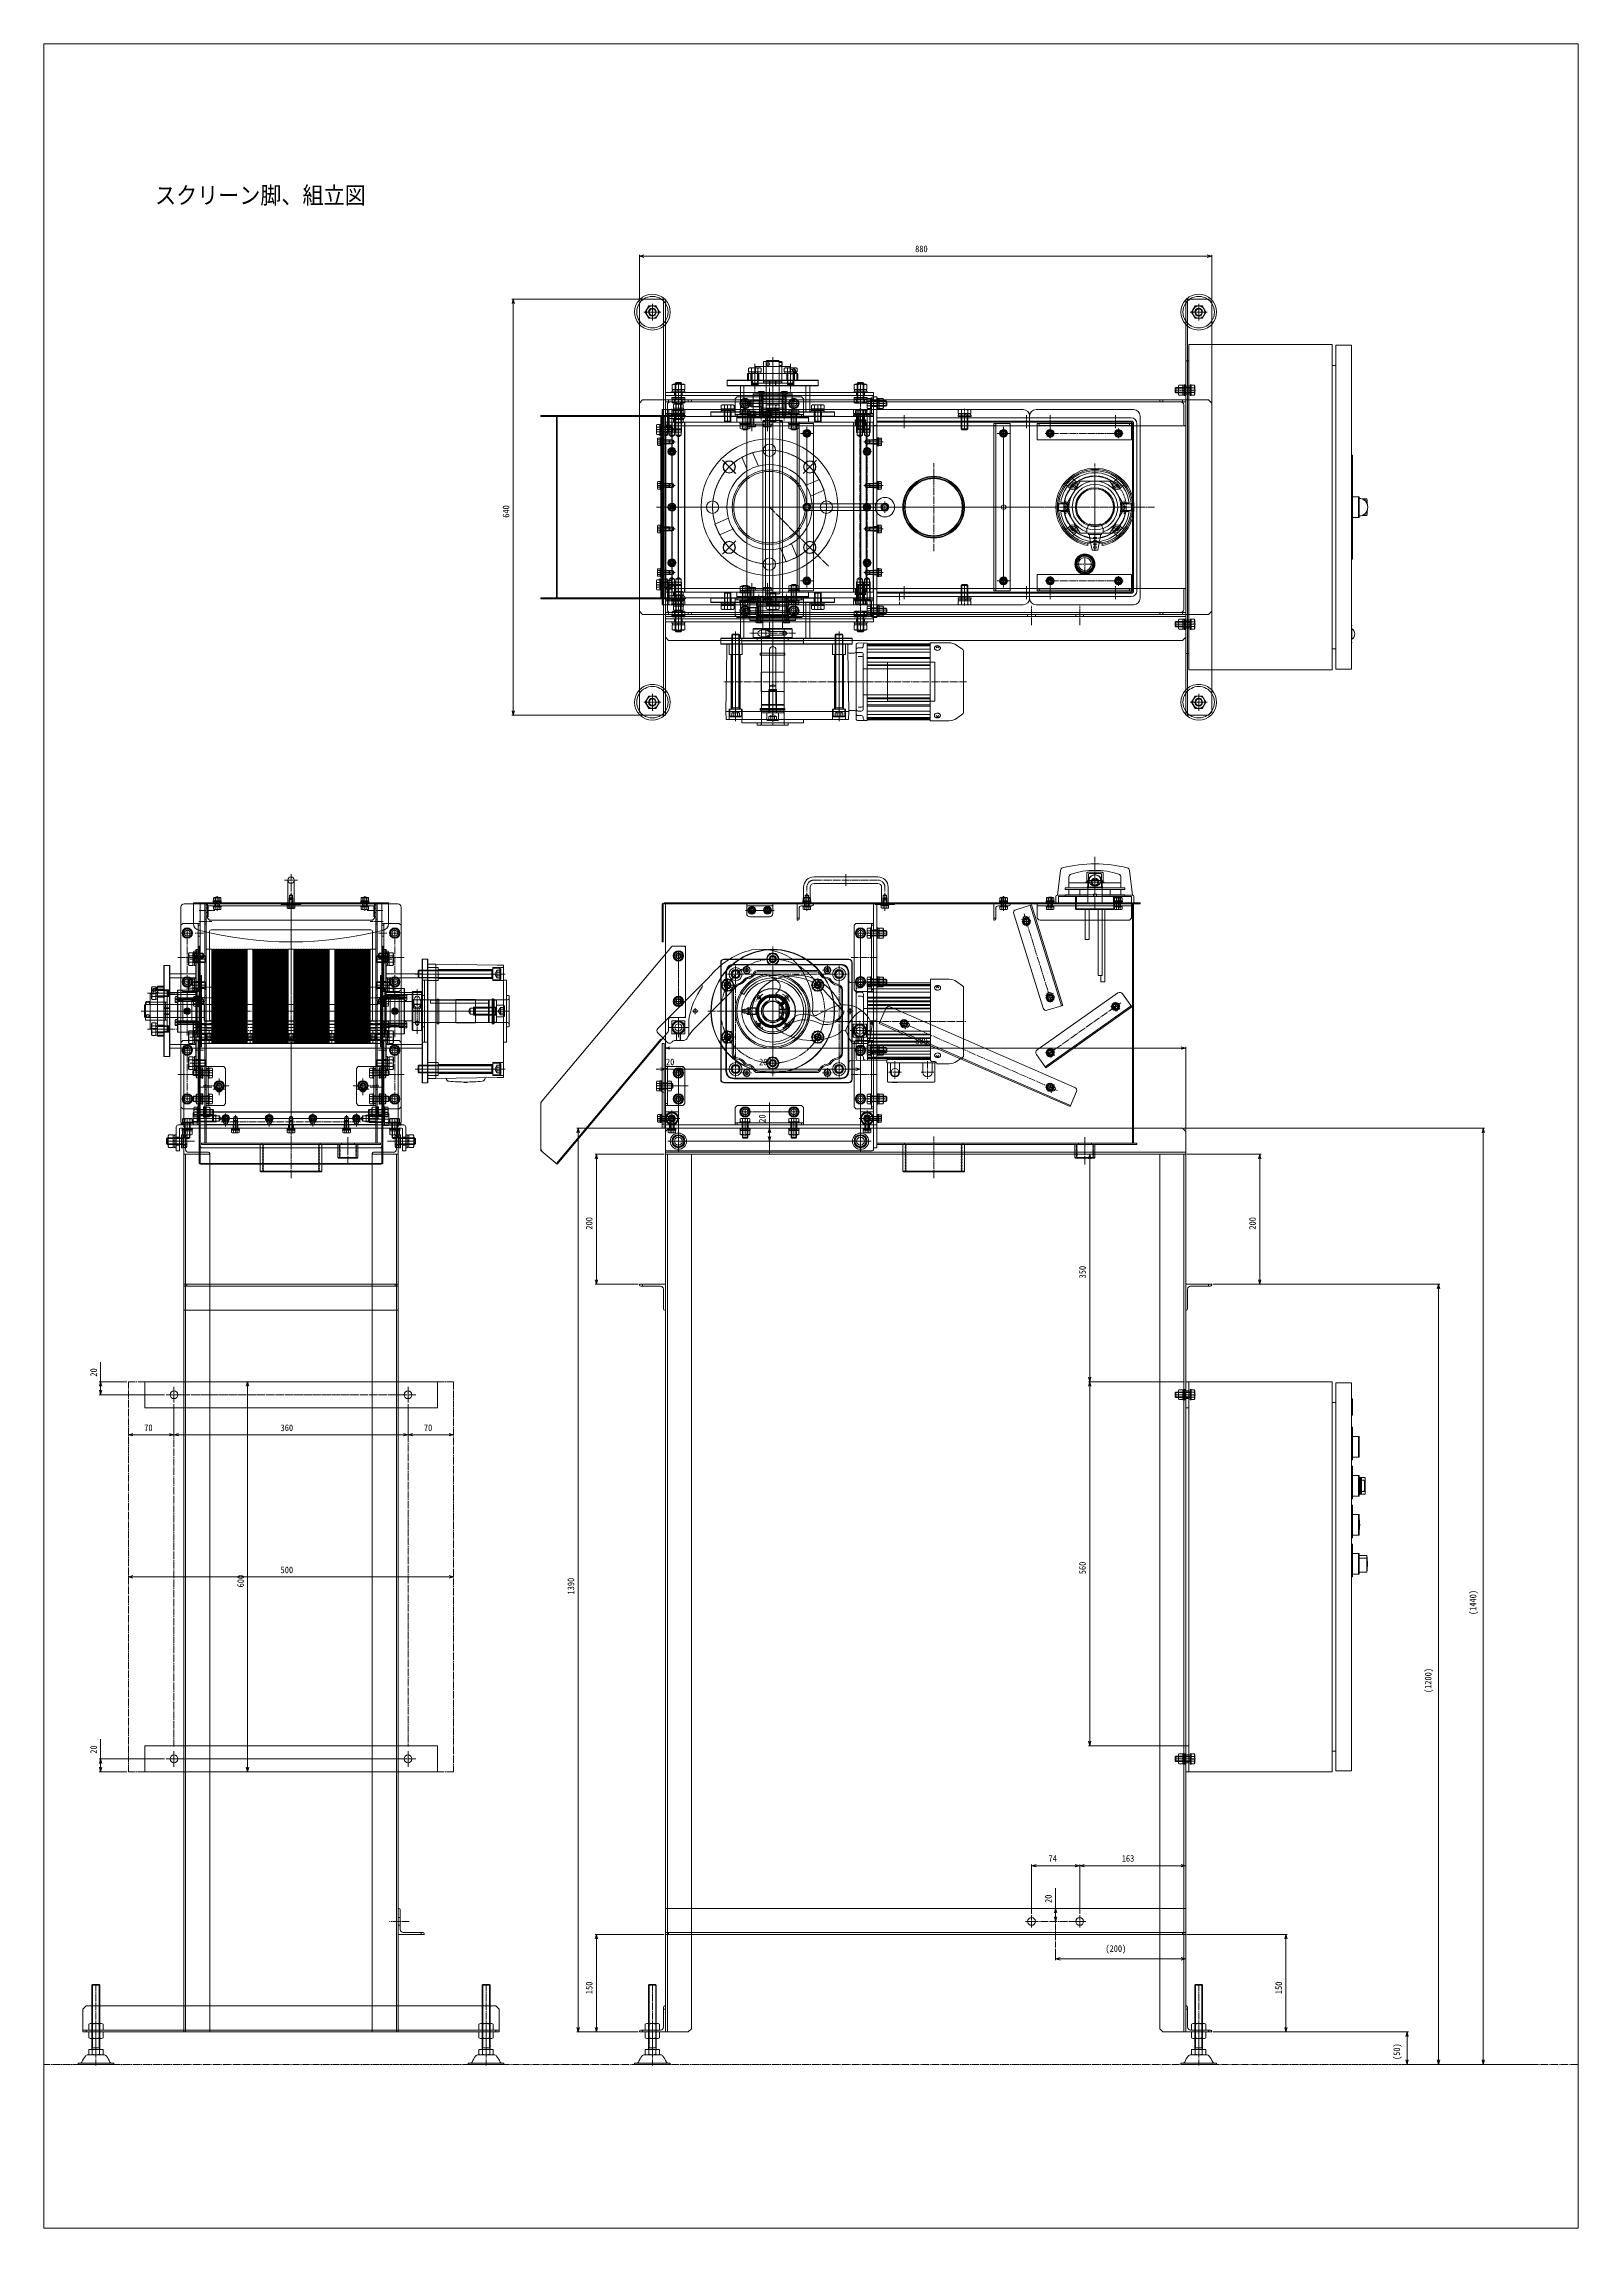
# Model space of a CAD drawing. Units: millimetres at full size. Extents: x -5218 to 5218, y -4308 to 3712.
# Drawn here: x -5169 to -2809, y -3712 to -352 of the extents above; entities that cross this region are included whole.
import ezdxf
from ezdxf.enums import TextEntityAlignment as Align

# ---------------------------------------------------------------- set-up
doc = ezdxf.new("R2010")
doc.units = ezdxf.units.MM
doc.header["$LTSCALE"] = 1.2
doc.linetypes.add('CHAIN2', pattern=[12, 9, -1, 1, -1])
doc.linetypes.add('DOUBLE_CHAIN2', pattern=[12.8, 9, -1, 0.6, -0.6, 0.6, -1])
for name, color, linetype, lineweight in [('0-0_Defpoints', 3, 'Continuous', 9), ('0-1_01_外形線', 134, 'Continuous', 9), ('0-2_03_かくれ線', 5, 'Continuous', 9), ('0-3_04_中心線', 4, 'CHAIN2', 9), ('0-4_02_細線', 6, 'Continuous', 9), ('0-5_10_補助線', 1, 'Continuous', 9), ('0-6_05_仮想線', 7, 'DOUBLE_CHAIN2', 9), ('0-7_0', 134, 'Continuous', 9), ('0-8_10_DRAFT', 1, 'Continuous', 9), ('0-9_04_HIDDEN', 7, 'Continuous', 9), ('0-C_07_寸法線', 3, 'Continuous', 9)]:
    doc.layers.add(name, color=color, linetype=linetype, lineweight=lineweight)
doc.styles.add('ＭＳ ゴシック', font='')
doc.styles.add('ＭＳ Ｐゴシック', font='')
doc.styles.get('ＭＳ ゴシック').set_extended_font_data('MS Gothic')
doc.styles.get('ＭＳ Ｐゴシック').set_extended_font_data('MS PGothic')

# ---------------------------------------------------------------- blocks, each defined once
blk = doc.blocks.new('U203')
at = {"layer": '0-3_04_中心線'}
for p, q in [((-9.5, 0), (-1.2, 0)), ((0, 1.2), (0, 9.5)), ((1.2, 0), (9.5, 0)), ((0, -9.5), (0, -1.2))]:
    blk.add_line(p, q, dxfattribs=at)
at = {"layer": '0-3_04_中心線', "linetype": 'Continuous'}
for p, q in [((-0.6, 0), (0.6, 0)), ((0, -0.6), (0, 0.6))]:
    blk.add_line(p, q, dxfattribs=at)
blk = doc.blocks.new('U204')
at = {"layer": '0-3_04_中心線'}
for p, q in [((-9.5, 0), (-1.2, 0)), ((0, 1.2), (0, 9.5)), ((1.2, 0), (9.5, 0)), ((0, -9.5), (0, -1.2))]:
    blk.add_line(p, q, dxfattribs=at)
at = {"layer": '0-3_04_中心線', "linetype": 'Continuous'}
for p, q in [((-0.6, 0), (0.6, 0)), ((0, -0.6), (0, 0.6))]:
    blk.add_line(p, q, dxfattribs=at)
blk = doc.blocks.new('U205')
at = {"layer": '0-3_04_中心線'}
for p, q in [((-9.5, 0), (-1.2, 0)), ((0, 1.2), (0, 9.5)), ((1.2, 0), (9.5, 0)), ((0, -9.5), (0, -1.2))]:
    blk.add_line(p, q, dxfattribs=at)
at = {"layer": '0-3_04_中心線', "linetype": 'Continuous'}
for p, q in [((-0.6, 0), (0.6, 0)), ((0, -0.6), (0, 0.6))]:
    blk.add_line(p, q, dxfattribs=at)
blk = doc.blocks.new('U206')
at = {"layer": '0-3_04_中心線'}
for p, q in [((-9.5, 0), (-1.2, 0)), ((0, 1.2), (0, 9.5)), ((1.2, 0), (9.5, 0)), ((0, -9.5), (0, -1.2))]:
    blk.add_line(p, q, dxfattribs=at)
at = {"layer": '0-3_04_中心線', "linetype": 'Continuous'}
for p, q in [((-0.6, 0), (0.6, 0)), ((0, -0.6), (0, 0.6))]:
    blk.add_line(p, q, dxfattribs=at)
blk = doc.blocks.new('U217')
at = {"layer": '0-3_04_中心線'}
for p, q in [((-9.5, 0), (-1.2, 0)), ((0, 1.2), (0, 9.5)), ((1.2, 0), (9.5, 0)), ((0, -9.5), (0, -1.2))]:
    blk.add_line(p, q, dxfattribs=at)
at = {"layer": '0-3_04_中心線', "linetype": 'Continuous'}
for p, q in [((-0.6, 0), (0.6, 0)), ((0, -0.6), (0, 0.6))]:
    blk.add_line(p, q, dxfattribs=at)
blk = doc.blocks.new('U218')
at = {"layer": '0-3_04_中心線'}
for p, q in [((-9.5, 0), (-1.2, 0)), ((0, 1.2), (0, 9.5)), ((1.2, 0), (9.5, 0)), ((0, -9.5), (0, -1.2))]:
    blk.add_line(p, q, dxfattribs=at)
at = {"layer": '0-3_04_中心線', "linetype": 'Continuous'}
for p, q in [((-0.6, 0), (0.6, 0)), ((0, -0.6), (0, 0.6))]:
    blk.add_line(p, q, dxfattribs=at)
blk = doc.blocks.new('U219')
at = {"layer": '0-3_04_中心線'}
for p, q in [((-12.968, 0), (-2.4, 0)), ((0, 2.4), (0, 12.968)), ((2.4, 0), (12.968, 0)), ((0, -12.968), (0, -2.4))]:
    blk.add_line(p, q, dxfattribs=at)
at = {"layer": '0-3_04_中心線', "linetype": 'Continuous'}
for p, q in [((-1.2, 0), (1.2, 0)), ((0, -1.2), (0, 1.2))]:
    blk.add_line(p, q, dxfattribs=at)
blk = doc.blocks.new('U220')
at = {"layer": '0-3_04_中心線'}
for p, q in [((-12.968, 0), (-2.4, 0)), ((0, 2.4), (0, 12.968)), ((2.4, 0), (12.968, 0)), ((0, -12.968), (0, -2.4))]:
    blk.add_line(p, q, dxfattribs=at)
at = {"layer": '0-3_04_中心線', "linetype": 'Continuous'}
for p, q in [((-1.2, 0), (1.2, 0)), ((0, -1.2), (0, 1.2))]:
    blk.add_line(p, q, dxfattribs=at)
blk = doc.blocks.new('U221')
at = {"layer": '0-3_04_中心線'}
for p, q in [((-12.968, 0), (-2.4, 0)), ((0, 2.4), (0, 12.968)), ((2.4, 0), (12.968, 0)), ((0, -12.968), (0, -2.4))]:
    blk.add_line(p, q, dxfattribs=at)
at = {"layer": '0-3_04_中心線', "linetype": 'Continuous'}
for p, q in [((-1.2, 0), (1.2, 0)), ((0, -1.2), (0, 1.2))]:
    blk.add_line(p, q, dxfattribs=at)
blk = doc.blocks.new('U222')
at = {"layer": '0-3_04_中心線'}
for p, q in [((-12.968, 0), (-2.4, 0)), ((0, 2.4), (0, 12.968)), ((2.4, 0), (12.968, 0)), ((0, -12.968), (0, -2.4))]:
    blk.add_line(p, q, dxfattribs=at)
at = {"layer": '0-3_04_中心線', "linetype": 'Continuous'}
for p, q in [((-1.2, 0), (1.2, 0)), ((0, -1.2), (0, 1.2))]:
    blk.add_line(p, q, dxfattribs=at)
blk = doc.blocks.new('GM-SHYF-RH 0.4kW、1／160、＊＊V、60Hzb')
at = {"layer": '0-1_01_外形線'}
for p, q in [((-293.271, 67), (-293.271, 114.443)), ((-282.437, 123.383), (-292.162, 116.573)), ((-242.271, 127), (-270.965, 127)), ((-255.271, 121.916), (-253.271, 120.74)), ((-253.271, 120.74), (-255.271, 119.087)), ((-242.271, 67), (-242.271, 127)), ((-145.271, 125.5), (-242.271, 125.5)), ((-242.271, 124.5), (-145.271, 124.5)), ((-242.271, 124), (-145.271, 124)), ((-242.271, 123), (-145.271, 123)), ((-242.271, 122), (-145.271, 122)), ((-242.271, 117.315), (-145.271, 117.315)), ((-242.271, 112.366), (-145.271, 112.366)), ((-242.271, 104.319), (-145.271, 104.319)), ((-242.271, 102.714), (-145.271, 102.714)), ((-145.271, 126.482), (-131.323, 126.738)), ((-145.271, 67), (-145.271, 126.5)), ((-139.271, 122.5), (-139.271, 123.5)), ((-139.271, 122.5), (-139.271, 122.096)), ((-139.271, 109.185), (-139.271, 67)), ((-136.271, 119.096), (-131.271, 119.096)), ((-136.271, 112.185), (-131.271, 112.185)), ((-136.271, 106.001), (-131.271, 106.001)), ((-128.271, 10.261), (-128.271, 123.739)), ((-117.375, 111), (-125.271, 111)), ((-116.981, 21), (-115.331, 115.5)), ((-115.331, 115.5), (-115.331, 125)), ((-115.331, 125), (-15.972, 125)), ((-47.271, 130), (-47.271, 125)), ((0.457, 130), (-47.271, 130)), ((-24, 133), (-24, 130)), ((-23, 134), (0, 134)), ((-15.972, 125), (70.37, 125)), ((23, 134), (0, 134)), ((0.457, 130), (47.729, 130)), ((24, 133), (24, 130)), ((47.729, 130), (47.729, 125)), ((70.37, 115.5), (70.37, 125)), ((72.019, 21), (70.37, 115.5)), ((-242.271, 97.282), (-145.271, 97.282)), ((-242.271, 93.192), (-145.271, 93.192)), ((-242.271, 91.83), (-145.271, 91.83)), ((-242.271, 87), (-145.271, 87)), ((-145.271, 87), (-139.271, 87)), ((-293.271, 67), (-293.271, 19.557)), ((-242.271, 67), (-242.271, 7)), ((-242.271, 47), (-145.271, 47)), ((-242.271, 42.17), (-145.271, 42.17)), ((-242.271, 40.808), (-145.271, 40.808)), ((-242.271, 36.718), (-145.271, 36.718)), ((-145.271, 67), (-145.271, 7.5)), ((-145.271, 47), (-139.271, 47)), ((-139.271, 24.815), (-139.271, 67)), ((-282.437, 10.617), (-292.162, 17.427)), ((-242.271, 7), (-270.965, 7)), ((-253.271, 13.26), (-255.271, 14.913)), ((-255.271, 12.084), (-253.271, 13.26)), ((-242.271, 31.285), (-145.271, 31.285)), ((-242.271, 29.681), (-145.271, 29.681)), ((-242.271, 21.634), (-145.271, 21.634)), ((-242.271, 16.684), (-145.271, 16.684)), ((-242.271, 12), (-145.271, 12)), ((-242.271, 11), (-145.271, 11)), ((-242.271, 10), (-145.271, 10)), ((-242.271, 9.5), (-145.271, 9.5)), ((-145.271, 8.5), (-242.271, 8.5)), ((-145.271, 7.517), (-131.323, 7.261)), ((-139.271, 11.5), (-139.271, 11.904)), ((-139.271, 11.5), (-139.271, 11.904)), ((-139.271, 11.5), (-139.271, 10.5)), ((-136.271, 27.999), (-131.271, 27.999)), ((-136.271, 21.815), (-131.271, 21.815)), ((-136.271, 14.904), (-131.271, 14.904)), ((-125.271, 23), (-118.981, 23)), ((-116.771, 9), (-116.981, 21)), ((-116.981, 21), (-15.972, 21)), ((-15.972, 9), (-116.771, 9)), ((-15.972, 21), (72.019, 21)), ((-15.972, 9), (71.31, 9)), ((71.31, 9), (71.818, 9.499)), ((71.818, 9.499), (72.019, 21))]:
    blk.add_line(p, q, dxfattribs=at)
for points in [[(-248.571, 118.923), (-248.661, 119.626), (-248.929, 120.302), (-249.363, 120.925), (-249.948, 121.471), (-250.66, 121.919), (-251.472, 122.252), (-252.354, 122.457), (-253.271, 122.527), (-254.188, 122.457), (-255.07, 122.252), (-255.882, 121.919), (-256.594, 121.471), (-257.179, 120.925), (-257.613, 120.302), (-257.881, 119.626), (-257.971, 118.923), (-257.881, 118.22), (-257.613, 117.545), (-257.179, 116.922), (-256.594, 116.376), (-255.882, 115.927), (-255.07, 115.594), (-254.188, 115.389), (-253.271, 115.32), (-252.354, 115.389), (-251.472, 115.594), (-250.66, 115.927), (-249.948, 116.376), (-249.363, 116.922), (-248.929, 117.545), (-248.661, 118.22)], [(-248.571, 15.076), (-248.661, 15.779), (-248.929, 16.455), (-249.363, 17.078), (-249.948, 17.624), (-250.66, 18.072), (-251.472, 18.405), (-252.354, 18.61), (-253.271, 18.68), (-254.188, 18.61), (-255.07, 18.405), (-255.882, 18.072), (-256.594, 17.624), (-257.179, 17.078), (-257.613, 16.455), (-257.881, 15.779), (-257.971, 15.076), (-257.881, 14.374), (-257.613, 13.698), (-257.179, 13.075), (-256.594, 12.529), (-255.882, 12.08), (-255.07, 11.748), (-254.188, 11.542), (-253.271, 11.473), (-252.354, 11.542), (-251.472, 11.748), (-250.66, 12.08), (-249.948, 12.529), (-249.363, 13.075), (-248.929, 13.698), (-248.661, 14.374)]]:
    blk.add_lwpolyline(points, close=True, dxfattribs=at)
for points in [[(-251.271, 121.916), (-253.271, 120.74), (-251.271, 119.087)], [(-251.271, 12.084), (-253.271, 13.26), (-251.271, 14.913)]]:
    blk.add_lwpolyline(points, dxfattribs=at)
for centre, radius, start, end in [((-290.671, 114.443), 2.6, 125, 180), ((-270.965, 107), 20, 90, 125), ((-142.271, 123.5), 3, 0, 90), ((-136.271, 122.096), 3, 180, 270), ((-136.271, 109.185), 3, 90, 180), ((-136.271, 103.001), 3, 90, 180), ((-131.271, 123.739), 3, 0, 90.98117), ((-131.271, 116.096), 3, 0, 90), ((-131.271, 109.185), 3, 0, 90), ((-125.271, 114), 3, 180, 270), ((-117.375, 113), 2, 270, 359), ((-23, 133), 1, 90, 180), ((23, 133), 1, 0, 90), ((-290.671, 19.557), 2.6, 180, 235), ((-270.965, 27), 20, 235, 270), ((-142.271, 10.5), 3, 270, 0), ((-136.271, 30.999), 3, 180, 270), ((-136.271, 24.815), 3, 180, 270), ((-136.271, 11.904), 3, 90, 180), ((-131.271, 10.261), 3, 269.01883, 0), ((-131.271, 24.815), 3, 270, 0), ((-131.271, 17.904), 3, 270, 0), ((-125.271, 20), 3, 90, 180), ((-118.981, 21), 2, 359, 90)]:
    blk.add_arc(centre, radius, start, end, dxfattribs=at)
at = {"layer": '0-2_03_かくれ線'}
for p, q in [((-109, 25), (-109, 109)), ((-95, 25), (-95, 109)), ((-18.5, 108), (-18.5, 110.75)), ((-18.5, 110.75), (19.5, 110.75)), ((-18.5, 108), (19.5, 108)), ((-17.5, 110.75), (-17.5, 131.5)), ((-17.5, 82), (-17.5, 108)), ((17.5, 110.75), (17.5, 131.5)), ((17.5, 82), (17.5, 108)), ((19.5, 108), (19.5, 110.75)), ((50, 25), (50, 109)), ((64, 25), (64, 109)), ((-17.8, 52), (-17.8, 82)), ((-17.8, 82), (17.8, 82)), ((-17.5, 26), (-17.5, 52)), ((17.5, 26), (17.5, 52)), ((-47.271, 4), (-47.271, 9)), ((0.229, 4), (-47.271, 4)), ((47.729, 4), (-47.271, 4)), ((-24, 1), (-24, 4)), ((-23, 0), (0, 0)), ((-18.5, 23.25), (-18.5, 26)), ((-18.5, 26), (19.5, 26)), ((-18.5, 23.25), (19.5, 23.25)), ((-17.5, 2.5), (-17.5, 23.25)), ((23, 0), (0, 0)), ((17.5, 2.5), (17.5, 23.25)), ((19.5, 23.25), (19.5, 26)), ((24, 1), (24, 4)), ((47.729, 4), (47.729, 9))]:
    blk.add_line(p, q, dxfattribs=at)
for points in [[(-112, 125), (-112, 109), (-92, 109), (-92, 125)], [(47, 125), (47, 109), (67, 109), (67, 125)], [(-17.8, 52), (17.8, 52), (17.8, 82)], [(-112, 9), (-112, 25), (-92, 25), (-92, 9)], [(47, 9), (47, 25), (67, 25), (67, 9)]]:
    blk.add_lwpolyline(points, dxfattribs=at)
blk.add_lwpolyline([(-249.271, 97), (-176.271, 97), (-176.271, 37), (-249.271, 37)], close=True, dxfattribs=at)
for centre, radius, start, end in [((-20, 131.5), 2.5, 0, 90), ((20, 131.5), 2.5, 90, 180), ((-23, 1), 1, 180, 270), ((-20, 2.5), 2.5, 270, 0), ((20, 2.5), 2.5, 180, 270), ((23, 1), 1, 270, 0)]:
    blk.add_arc(centre, radius, start, end, dxfattribs=at)
at = {"layer": '0-3_04_中心線'}
for p, q in [((-102, 6.456), (-102, 127.757)), ((0, 134), (0, 0)), ((57, 6.456), (57, 127.757)), ((-297.899, 67), (75.913, 67))]:
    blk.add_line(p, q, dxfattribs=at)
blk = doc.blocks.new('U229')
at = {"layer": '0-2_03_かくれ線'}
blk.add_circle((0, 0), 5.5, dxfattribs=at)
at = {"layer": '0-3_04_中心線'}
blk.add_line((0, 8.25), (0, -8.25), dxfattribs=at)
blk.add_arc((0, -80), 80, 78.1617, 101.8383, dxfattribs=at)
blk = doc.blocks.new('U230')
at = {"layer": '0-2_03_かくれ線'}
blk.add_blockref('U229', (6480.554, 10582.308), dxfattribs=at)
for p, rotation in [((6411.272, 10542.308), 60), ((6549.836, 10542.308), 300), ((6411.272, 10462.309), 120), ((6549.836, 10462.309), 240), ((6480.554, 10422.309), 180)]:
    blk.add_blockref('U229', p, dxfattribs=dict(at, rotation=rotation))
blk = doc.blocks.new('GM-SHYF-RH 0.4kW、1／160、＊＊V、60Hza')
at = {"layer": '0-1_01_外形線'}
for p, q in [((60, 72), (-105, 72)), ((60, 71), (-105, 71)), ((-293.5, -16), (-293.5, 36.443)), ((-282.665, 45.383), (-292.391, 38.573)), ((-242.5, 49), (-271.194, 49)), ((-255.5, 38.916), (-253.5, 37.74)), ((-253.5, 37.74), (-255.5, 36.088)), ((-242.5, -16), (-242.5, 49)), ((-242.5, 43.5), (-145.5, 43.5)), ((-242.5, 41), (-145.5, 41)), ((-242.5, 40), (-145.5, 40)), ((-242.5, 39), (-145.5, 39)), ((-242.5, 34.316), (-145.5, 34.316)), ((-175.5, 43.5), (-145.5, 43.5)), ((-145.5, 43.483), (-119.948, 43.937)), ((-145.5, -16), (-145.5, 43.5)), ((-145.5, 43.5), (-145.5, -16)), ((-139.5, 39.5), (-139.5, 40.5)), ((-139.5, 39.5), (-139.5, 39.096)), ((-136.5, 36.096), (-131.5, 36.096)), ((-128.5, -72.739), (-128.5, 40.739)), ((-117, 60), (-117, -92)), ((-116, 60), (-116, -92)), ((-84, 65.886), (-86.5, 64.443)), ((-86.5, 61.556), (-86.5, 64.443)), ((-84, 60.113), (-86.5, 61.556)), ((-84, 65.886), (-81.5, 64.443)), ((-81.5, 61.556), (-84, 60.113)), ((-81.5, 64.443), (-81.5, 61.556)), ((-68.094, 62.5), (24.094, 62.5)), ((24.094, 60.5), (-68.094, 60.5)), ((40, 65.886), (37.5, 64.443)), ((37.5, 61.556), (37.5, 64.443)), ((40, 60.113), (37.5, 61.556)), ((40, 65.886), (42.5, 64.443)), ((42.5, 61.556), (40, 60.113)), ((42.5, 64.443), (42.5, 61.556)), ((71, -92), (71, 60)), ((72, -92), (72, 60)), ((-242.5, 29.366), (-145.5, 29.366)), ((-242.5, 21.319), (-145.5, 21.319)), ((-242.5, 19.715), (-145.5, 19.715)), ((-242.5, 15.751), (-145.5, 15.751)), ((-242.5, 14.283), (-145.5, 14.283)), ((-242.5, 10.192), (-145.5, 10.192)), ((-242.5, 8.83), (-145.5, 8.83)), ((-242.5, 4.64), (-145.5, 4.64)), ((-242.5, 3.373), (-145.5, 3.373)), ((-145.5, 4), (-139.5, 4)), ((-139.5, 26.185), (-139.5, -16)), ((-136.5, 29.185), (-131.5, 29.185)), ((-136.5, 23.001), (-131.5, 23.001)), ((-117, 19.446), (-117, 33.227)), ((-107.5, -64.322), (-107.5, 32.322)), ((-105.5, 32.322), (-105.5, -64.322)), ((5, 16.77), (5, 20.8)), ((60.5, -64.322), (60.5, 32.322)), ((62.5, 32.322), (62.5, -64.322)), ((-293.5, -16), (-293.5, -68.443)), ((-242.5, -1), (-145.5, -1)), ((-242.5, -16), (-242.5, -74.619)), ((-242.5, -31), (-145.5, -31)), ((-145.5, -16), (-145.5, -75.5)), ((-145.5, -75.5), (-145.5, -16)), ((-139.5, -58.185), (-139.5, -16)), ((-242.5, -35.373), (-145.5, -35.373)), ((-242.5, -36.639), (-145.5, -36.639)), ((-242.5, -40.83), (-145.5, -40.83)), ((-242.5, -42.192), (-145.5, -42.192)), ((-242.5, -46.282), (-145.5, -46.282)), ((-242.5, -47.751), (-145.5, -47.751)), ((-242.5, -51.714), (-145.5, -51.714)), ((-242.5, -53.319), (-145.5, -53.319)), ((-242.5, -61.366), (-145.5, -61.366)), ((-242.5, -66.315), (-145.5, -66.315)), ((-145.5, -36), (-139.5, -36)), ((-136.5, -55.001), (-131.5, -55.001)), ((-136.5, -61.185), (-131.5, -61.185)), ((-117, -51.446), (-117, -65.226)), ((-282.665, -77.383), (-292.391, -70.573)), ((-252.5, -81), (-271.194, -81)), ((-253.5, -69.74), (-255.5, -68.087)), ((-255.5, -70.916), (-253.5, -69.74)), ((-252.5, -81), (-252.5, -80.619)), ((-250.5, -79.5), (-250.5, -77.791)), ((-175.5, -79.5), (-250.5, -79.5)), ((-249.5, -77.619), (-245.5, -77.619)), ((-249.5, -108), (-249.5, -79.5)), ((-245, -79.5), (-245, -94)), ((-242.5, -71), (-145.5, -71)), ((-242.5, -72), (-145.5, -72)), ((-242.5, -73), (-145.5, -73)), ((-175.5, -74.5), (-242.5, -74.5)), ((-231, -79.5), (-231, -94)), ((-195, -79.5), (-195, -94)), ((-181, -79.5), (-181, -94)), ((-176.5, -108), (-176.5, -79.5)), ((-175.5, -79.5), (-175.5, -74.5)), ((-175.5, -75.5), (-145.5, -75.5)), ((-145.5, -75.482), (-119.948, -75.937)), ((-139.5, -71.5), (-139.5, -71.096)), ((-139.5, -71.5), (-139.5, -71.096)), ((-139.5, -71.5), (-139.5, -72.5)), ((-136.5, -68.096), (-131.5, -68.096)), ((-84, -92.113), (-86.5, -93.557)), ((-86.5, -96.444), (-86.5, -93.557)), ((-84, -97.887), (-86.5, -96.444)), ((-84, -92.113), (-81.5, -93.557)), ((-81.5, -96.444), (-84, -97.887)), ((-81.5, -93.557), (-81.5, -96.444)), ((-68.094, -92.5), (24.094, -92.5)), ((24.094, -94.5), (-68.094, -94.5)), ((40, -92.113), (37.5, -93.557)), ((37.5, -96.444), (37.5, -93.557)), ((40, -97.887), (37.5, -96.444)), ((40, -92.113), (42.5, -93.557)), ((42.5, -96.444), (40, -97.887)), ((42.5, -93.557), (42.5, -96.444)), ((-177.5, -109), (-248.5, -109)), ((-191.5, -109), (-191.5, -109.5)), ((-183.5, -109.5), (-191.5, -109.5)), ((-186, -109), (-186, -109.5)), ((-183.5, -109), (-183.5, -109.5)), ((-105, -103), (60, -103)), ((-105, -104), (60, -104))]:
    blk.add_line(p, q, dxfattribs=at)
for points in [[(-248.8, 35.924), (-248.89, 36.627), (-249.158, 37.303), (-249.592, 37.925), (-250.177, 38.472), (-250.889, 38.92), (-251.701, 39.253), (-252.583, 39.458), (-253.5, 39.527), (-254.417, 39.458), (-255.299, 39.253), (-256.111, 38.92), (-256.823, 38.472), (-257.408, 37.925), (-257.842, 37.303), (-258.11, 36.627), (-258.2, 35.924), (-258.11, 35.221), (-257.842, 34.545), (-257.408, 33.922), (-256.823, 33.376), (-256.111, 32.928), (-255.299, 32.595), (-254.417, 32.39), (-253.5, 32.32), (-252.583, 32.39), (-251.701, 32.595), (-250.889, 32.928), (-250.177, 33.376), (-249.592, 33.922), (-249.158, 34.545), (-248.89, 35.221)], [(-248.8, -67.923), (-248.89, -67.22), (-249.158, -66.544), (-249.592, -65.921), (-250.177, -65.375), (-250.889, -64.927), (-251.701, -64.594), (-252.583, -64.389), (-253.5, -64.32), (-254.417, -64.389), (-255.299, -64.594), (-256.111, -64.927), (-256.823, -65.375), (-257.408, -65.921), (-257.842, -66.544), (-258.11, -67.22), (-258.2, -67.923), (-258.11, -68.626), (-257.842, -69.302), (-257.408, -69.925), (-256.823, -70.471), (-256.111, -70.919), (-255.299, -71.252), (-254.417, -71.457), (-253.5, -71.527), (-252.583, -71.457), (-251.701, -71.252), (-250.889, -70.919), (-250.177, -70.471), (-249.592, -69.925), (-249.158, -69.302), (-248.89, -68.626)]]:
    blk.add_lwpolyline(points, close=True, dxfattribs=at)
for points in [[(-251.5, 38.916), (-253.5, 37.74), (-251.5, 36.088)], [(-5, 16.77), (-5, 20.8), (5, 20.8)], [(-251.5, -70.916), (-253.5, -69.74), (-251.5, -68.087)]]:
    blk.add_lwpolyline(points, dxfattribs=at)
for centre, radius in [((-84, 63), 5.5), ((-84, 63), 5), ((40, 63), 5.5), ((40, 63), 5), ((-102, 57), 10), ((-102, 57), 7), ((0, 0), 47.5), ((57, 57), 10), ((57, 57), 7), ((0, 0), 24), ((-188, -94), 6), ((-102, -89), 10), ((-102, -89), 7), ((-84, -95), 5.5), ((-84, -95), 5), ((40, -95), 5.5), ((40, -95), 5), ((57, -89), 10), ((57, -89), 7)]:
    blk.add_circle(centre, radius, dxfattribs=at)
for centre, radius, start, end in [((-105, 60), 12, 90, 180), ((-105, 60), 11, 90, 180), ((60, 60), 12, 0, 90), ((60, 60), 11, 0, 90), ((-290.9, 36.443), 2.6, 125, 180), ((-271.194, 29), 20, 90, 125), ((-142.5, 40.5), 3, 0, 90), ((-136.5, 39.096), 3, 180, 270), ((-131.5, 40.739), 3, 0, 90.98117), ((-131.5, 33.096), 3, 0, 90), ((-120, 46.937), 3, 271, 0), ((-98, 32.322), 9.5, 99.2069, 180), ((-98, 32.322), 7.5, 99.2069, 180), ((-102, 57), 15.5, 279.2069, 328.41203), ((-102, 57), 17.5, 279.2069, 328.41203), ((-84.111, 46), 5.5, 89.62489, 148.41203), ((-84.111, 46), 3.5, 89.62489, 148.41203), ((-84, 63), 13.5, 269.62489, 339.3338), ((-84, 63), 11.5, 269.62489, 339.3338), ((-68.094, 57), 5.5, 90, 159.3338), ((-68.094, 57), 3.5, 90, 159.3338), ((24.094, 57), 5.5, 20.6662, 90), ((24.094, 57), 3.5, 20.6662, 90), ((40, 63), 13.5, 200.6662, 266.95528), ((40, 63), 11.5, 200.6662, 266.95528), ((39.097, 46.024), 3.5, 31.5123, 86.95528), ((39.097, 46.024), 5.5, 31.5123, 86.95528), ((57, 57), 17.5, 211.5123, 260.7931), ((57, 57), 15.5, 211.5123, 260.7931), ((53, 32.322), 7.5, 0, 80.7931), ((53, 32.322), 9.5, 0, 80.7931), ((-136.5, 26.185), 3, 90, 180), ((-136.5, 20.001), 3, 90, 180), ((-131.5, 26.185), 3, 0, 90), ((0, 0), 17.5, 106.60155, 73.39845), ((-136.5, -52.001), 3, 180, 270), ((-136.5, -58.185), 3, 180, 270), ((-131.5, -58.185), 3, 270, 0), ((-131.5, -65.096), 3, 270, 0), ((-98, -64.322), 9.5, 180, 260.7931), ((-98, -64.322), 7.5, 180, 260.7931), ((53, -64.322), 7.5, 279.2069, 0), ((53, -64.322), 9.5, 279.2069, 0), ((-290.9, -68.443), 2.6, 180, 235), ((-271.194, -61), 20, 235, 270), ((-249.5, -80.619), 3, 90, 180), ((-245.5, -74.619), 3, 270, 0), ((-238, -94), 7, 180, 0), ((-188, -94), 7, 180, 0), ((-142.5, -72.5), 3, 270, 0), ((-136.5, -71.096), 3, 90, 180), ((-131.5, -72.739), 3, 269.01883, 0), ((-120, -78.937), 3, 0, 89), ((-105, -92), 12, 180, 270), ((-105, -92), 11, 180, 270), ((-102, -89), 15.5, 31.58598, 80.7931), ((-102, -89), 17.5, 31.58598, 80.7931), ((-84.111, -78.001), 5.5, 211.58598, 270.37383), ((-84.111, -78.001), 3.5, 211.58598, 270.37383), ((-84, -95), 13.5, 20.66844, 90.37383), ((-84, -95), 11.5, 20.66844, 90.37383), ((-68.094, -89), 5.5, 200.66844, 270), ((-68.094, -89), 3.5, 200.66844, 270), ((24.094, -89), 3.5, 270, 339.33156), ((24.094, -89), 5.5, 270, 339.33156), ((40, -95), 13.5, 93.04605, 159.33156), ((40, -95), 11.5, 93.04605, 159.33156), ((39.096, -78.024), 3.5, 273.04605, 328.48976), ((39.096, -78.024), 5.5, 273.04605, 328.48976), ((57, -89), 17.5, 99.2069, 148.48976), ((57, -89), 15.5, 99.2069, 148.48976), ((60, -92), 11, 270, 0), ((60, -92), 12, 270, 0), ((-248.5, -108), 1, 180, 270), ((-177.5, -108), 1, 270, 0)]:
    blk.add_arc(centre, radius, start, end, dxfattribs=at)
at = {"layer": '0-3_04_中心線'}
for p, q in [((-102, 69.465), (-102, 44.535)), ((-84, 70.384), (-84, 55.615)), ((40, 70.384), (40, 55.615)), ((57, 69.465), (57, 44.535)), ((-89.535, 57), (-114.465, 57)), ((-76.615, 63), (-91.385, 63)), ((0, 65.361), (0, -65.361)), ((47.385, 63), (32.615, 63)), ((69.465, 57), (44.535, 57)), ((65.361, 0), (-65.361, 0)), ((-96.56, -16), (-297.811, -16)), ((-247.595, -94), (-228.405, -94)), ((-238, -76.716), (-238, -104.695)), ((-198.187, -94), (-177.813, -94)), ((-188, -76.716), (-188, -104.695)), ((-89.535, -89), (-114.465, -89)), ((-102, -76.535), (-102, -101.465)), ((-76.615, -95), (-91.385, -95)), ((-84, -87.615), (-84, -102.385)), ((47.385, -95), (32.615, -95)), ((40, -87.615), (40, -102.385)), ((69.465, -89), (44.535, -89)), ((57, -76.535), (57, -101.465))]:
    blk.add_line(p, q, dxfattribs=at)
blk = doc.blocks.new('A$C23C91DF0_1_1')
at = {"layer": '0-2_03_かくれ線'}
for points in [[(0, 18.5), (1.6, 18.5), (1.6, 15), (0, 15)], [(0, -19.5), (1.6, -19.5), (1.6, -16), (0, -16)]]:
    blk.add_lwpolyline(points, close=True, dxfattribs=at)
at = {"layer": '0-8_10_DRAFT'}
for p, q in [((0, 15), (0, -16)), ((1.6, 15), (1.6, -16))]:
    blk.add_line(p, q, dxfattribs=at)
blk = doc.blocks.new('FWSSS-D34-V12.5-T5.0a')
at = {"layer": '0-2_03_かくれ線'}
blk.add_lwpolyline([(0, 17), (5, 17), (5, -17), (0, -17)], close=True, dxfattribs=at)
at = {"layer": '0-8_10_DRAFT'}
blk.add_line((0, 0), (5, 0), dxfattribs=at)
at = {"layer": '0-9_04_HIDDEN'}
for p, q in [((0, 6), (5, 6)), ((0, -6), (5, -6))]:
    blk.add_line(p, q, dxfattribs=at)
blk = doc.blocks.new('GM-SHYF-RH 0.4kW、1／160、＊＊V、60Hzc')
at = {"layer": '0-1_01_外形線'}
for p, q in [((9, -15.771), (9, 72.01)), ((21, 72.22), (115.5, 70.57)), ((115.5, 70.57), (125, 70.57)), ((125, 70.57), (125, -15.771)), ((130, 47.5), (125, 47.5)), ((130, 47.5), (130, -47.5)), ((133, 24), (130, 24)), ((134, -23), (134, 23)), ((21, -15.771), (21, -103.762)), ((125, -15.771), (125, -102.113)), ((133, -24), (130, -24)), ((130, -47.5), (125, -47.5)), ((9.499, -103.562), (21, -103.762)), ((21, -103.762), (115.5, -102.113)), ((64.5, -109.5), (64.5, -108.989)), ((64.5, -109.5), (69.5, -109.5)), ((69.5, -109.5), (69.5, -108.989)), ((97, -102.939), (97, -102.436)), ((115.5, -102.113), (125, -102.113))]:
    blk.add_line(p, q, dxfattribs=at)
for points in [[(9, 72.01), (21, 72.22), (21, -15.771)], [(9, -15.771), (9, -103.053), (9.499, -103.562)]]:
    blk.add_lwpolyline(points, dxfattribs=at)
for centre, radius, start, end in [((133, 23), 1, 0, 90), ((133, -23), 1, 270, 0), ((42, -102.939), 5, 186.2447, 265.13859), ((67, 191), 300, 265.13859, 270), ((67, 191), 300, 270, 274.8614), ((92, -102.939), 5, 274.8614, 0)]:
    blk.add_arc(centre, radius, start, end, dxfattribs=at)
at = {"layer": '0-2_03_かくれ線'}
for p, q in [((4, 0.229), (4, 47.5)), ((4, 47.5), (9, 47.5)), ((25, 64), (109, 64)), ((25, 50), (109, 50)), ((0, -23), (0, 23)), ((1, 24), (4, 24)), ((2.5, 17.5), (23.25, 17.5)), ((4, 0.229), (4, -47.5)), ((23.25, 18.5), (26, 18.5)), ((23.25, 18.5), (23.25, -19.5)), ((26, 18.5), (26, -19.5)), ((26, 17.5), (52, 17.5)), ((52, 17.8), (82, 17.8)), ((82, 17.8), (82, -17.8)), ((82, 17.5), (108, 17.5)), ((108, 18.5), (110.75, 18.5)), ((108, 18.5), (108, -19.5)), ((110.75, 18.5), (110.75, -19.5)), ((110.75, 17.5), (131.5, 17.5)), ((1, -24), (4, -24)), ((2.5, -17.5), (23.25, -17.5)), ((23.25, -19.5), (26, -19.5)), ((26, -17.5), (52, -17.5)), ((82, -17.5), (108, -17.5)), ((108, -19.5), (110.75, -19.5)), ((110.75, -17.5), (131.5, -17.5)), ((4, -47.5), (9, -47.5)), ((25, -82), (109, -82)), ((25, -96), (109, -96))]:
    blk.add_line(p, q, dxfattribs=at)
for points in [[(9, 67), (25, 67), (25, 47), (9, 47)], [(125, 67), (109, 67), (109, 47), (125, 47)], [(52, 17.8), (52, -17.8), (82, -17.8)], [(9, -79), (25, -79), (25, -99), (9, -99)], [(125, -79), (109, -79), (109, -99), (125, -99)]]:
    blk.add_lwpolyline(points, dxfattribs=at)
for centre, radius, start, end in [((1, 23), 1, 90, 180), ((2.5, 20), 2.5, 180, 270), ((131.5, 20), 2.5, 270, 0), ((2.5, -20), 2.5, 90, 180), ((1, -23), 1, 180, 270), ((131.5, -20), 2.5, 0, 90)]:
    blk.add_arc(centre, radius, start, end, dxfattribs=at)
at = {"layer": '0-3_04_中心線'}
for p, q in [((6.456, 57), (127.757, 57)), ((134, 0), (0, 0)), ((6.456, -89), (127.757, -89))]:
    blk.add_line(p, q, dxfattribs=at)
blk = doc.blocks.new('U255')
at = {"layer": '0-3_04_中心線'}
for p, q in [((-9.5, 0), (-1.2, 0)), ((0, 1.2), (0, 9.5)), ((1.2, 0), (9.5, 0)), ((0, -9.5), (0, -1.2))]:
    blk.add_line(p, q, dxfattribs=at)
at = {"layer": '0-3_04_中心線', "linetype": 'Continuous'}
for p, q in [((-0.6, 0), (0.6, 0)), ((0, -0.6), (0, 0.6))]:
    blk.add_line(p, q, dxfattribs=at)
blk = doc.blocks.new('U256')
at = {"layer": '0-3_04_中心線'}
for p, q in [((-9.5, 0), (-1.2, 0)), ((0, 1.2), (0, 9.5)), ((1.2, 0), (9.5, 0)), ((0, -9.5), (0, -1.2))]:
    blk.add_line(p, q, dxfattribs=at)
at = {"layer": '0-3_04_中心線', "linetype": 'Continuous'}
for p, q in [((-0.6, 0), (0.6, 0)), ((0, -0.6), (0, 0.6))]:
    blk.add_line(p, q, dxfattribs=at)
blk = doc.blocks.new('U257')
at = {"layer": '0-3_04_中心線'}
for p, q in [((-9.5, 0), (-1.2, 0)), ((0, 1.2), (0, 9.5)), ((1.2, 0), (9.5, 0)), ((0, -9.5), (0, -1.2))]:
    blk.add_line(p, q, dxfattribs=at)
at = {"layer": '0-3_04_中心線', "linetype": 'Continuous'}
for p, q in [((-0.6, 0), (0.6, 0)), ((0, -0.6), (0, 0.6))]:
    blk.add_line(p, q, dxfattribs=at)
blk = doc.blocks.new('U258')
at = {"layer": '0-3_04_中心線'}
for p, q in [((-9.5, 0), (-1.2, 0)), ((0, 1.2), (0, 9.5)), ((1.2, 0), (9.5, 0)), ((0, -9.5), (0, -1.2))]:
    blk.add_line(p, q, dxfattribs=at)
at = {"layer": '0-3_04_中心線', "linetype": 'Continuous'}
for p, q in [((-0.6, 0), (0.6, 0)), ((0, -0.6), (0, 0.6))]:
    blk.add_line(p, q, dxfattribs=at)
blk = doc.blocks.new('U263')
at = {"layer": '0-3_04_中心線'}
for p, q in [((-9.5, 0), (-1.2, 0)), ((0, 1.2), (0, 9.5)), ((1.2, 0), (9.5, 0)), ((0, -9.5), (0, -1.2))]:
    blk.add_line(p, q, dxfattribs=at)
at = {"layer": '0-3_04_中心線', "linetype": 'Continuous'}
for p, q in [((-0.6, 0), (0.6, 0)), ((0, -0.6), (0, 0.6))]:
    blk.add_line(p, q, dxfattribs=at)
blk = doc.blocks.new('U264')
at = {"layer": '0-3_04_中心線'}
for p, q in [((-9.5, 0), (-1.2, 0)), ((0, 1.2), (0, 9.5)), ((1.2, 0), (9.5, 0)), ((0, -9.5), (0, -1.2))]:
    blk.add_line(p, q, dxfattribs=at)
at = {"layer": '0-3_04_中心線', "linetype": 'Continuous'}
for p, q in [((-0.6, 0), (0.6, 0)), ((0, -0.6), (0, 0.6))]:
    blk.add_line(p, q, dxfattribs=at)
blk = doc.blocks.new('_Open30')
at = {"layer": '0-C_07_寸法線'}
blk.add_line((0, 0), (-1, 0), dxfattribs=at)
blk.add_lwpolyline([(-1, 0.2679), (0, 0), (-1, -0.2679)], dxfattribs=at)

msp = doc.modelspace()

# ---------------------------------------------------------------- linework, layer by layer
at = {"layer": '0-0_Defpoints'}
msp.add_lwpolyline([(-2808.917, -352.378), (-2808.917, -3712.287), (-5168.518, -3712.287), (-5168.518, -352.378)], close=True, dxfattribs=at)
at = {"layer": '0-1_01_外形線'}
for p, q in [((-4247.583, -745.209), (-4252.583, -750.209)), ((-4252.583, -905.209), (-4252.583, -750.209)), ((-4247.583, -745.209), (-4212.583, -745.209)), ((-4215.583, -900.209), (-4215.583, -745.209)), ((-4212.583, -750.209), (-4215.583, -750.209)), ((-4212.583, -745.209), (-4212.583, -900.209)), ((-3412.584, -745.209), (-3412.584, -840.209)), ((-3377.584, -745.209), (-3412.584, -745.209)), ((-3412.584, -750.209), (-3409.584, -750.209)), ((-3409.584, -840.209), (-3409.584, -745.209)), ((-3377.584, -745.209), (-3372.584, -750.209)), ((-3372.584, -815.209), (-3372.584, -750.209)), ((-4057.583, -840.709), (-4056.583, -839.709)), ((-4038.583, -839.709), (-4056.583, -839.709)), ((-4037.583, -840.709), (-4038.583, -839.709)), ((-3407.584, -815.209), (-3407.584, -1199.875)), ((-3407.584, -815.209), (-3397.584, -815.209)), ((-3397.584, -815.209), (-3232.084, -815.209)), ((-3232.084, -815.209), (-3187.584, -815.209)), ((-3187.584, -1146.669), (-3187.584, -815.209)), ((-3181.584, -816.209), (-3157.584, -816.209)), ((-3181.584, -1146.564), (-3181.584, -816.209)), ((-3157.584, -1146.146), (-3157.584, -816.209)), ((-3977.583, -870.209), (-4117.583, -870.209)), ((-4009.006, -859.709), (-4086.16, -859.709)), ((-4086.16, -859.709), (-4086.16, -869.709)), ((-4009.006, -869.709), (-4086.16, -869.709)), ((-4084.975, -851.712), (-4083.41, -850.809)), ((-4084.975, -857.209), (-4084.975, -851.712)), ((-4084.975, -857.209), (-4065.345, -857.209)), ((-4084.36, -857.209), (-4084.36, -859.709)), ((-4065.96, -859.709), (-4084.36, -859.709)), ((-4066.91, -850.809), (-4083.41, -850.809)), ((-4080.068, -857.209), (-4080.068, -851.712)), ((-4075.66, -859.709), (-4076.57, -857.209)), ((-4074.66, -859.709), (-4075.57, -857.209)), ((-4021.006, -848.709), (-4074.16, -848.709)), ((-4074.16, -850.809), (-4074.16, -848.709)), ((-4070.253, -857.209), (-4070.253, -851.712)), ((-4065.345, -851.712), (-4066.91, -850.809)), ((-4065.96, -859.709), (-4065.96, -857.209)), ((-4065.345, -857.209), (-4065.345, -851.712)), ((-4033.583, -841.409), (-4061.583, -841.409)), ((-4061.583, -848.709), (-4061.583, -841.409)), ((-4037.583, -840.709), (-4057.583, -840.709)), ((-4057.583, -840.709), (-4057.583, -841.409)), ((-4037.583, -840.709), (-4037.583, -841.409)), ((-4033.808, -842.558), (-4033.308, -842.558)), ((-4033.808, -847.558), (-4033.308, -847.558)), ((-4033.583, -848.709), (-4033.583, -841.409)), ((-4032.808, -843.058), (-4033.308, -842.558)), ((-4033.308, -847.558), (-4033.308, -842.558)), ((-4032.808, -847.058), (-4033.308, -847.558)), ((-4032.808, -847.058), (-4032.808, -843.058)), ((-4029.821, -851.712), (-4028.256, -850.809)), ((-4029.821, -857.209), (-4029.821, -851.712)), ((-4029.821, -857.209), (-4010.191, -857.209)), ((-4029.206, -857.209), (-4029.206, -859.709)), ((-4010.806, -859.709), (-4029.206, -859.709)), ((-4011.756, -850.809), (-4028.256, -850.809)), ((-4024.913, -857.209), (-4024.913, -851.712)), ((-4020.506, -859.709), (-4021.416, -857.209)), ((-4021.006, -850.809), (-4021.006, -848.709)), ((-4019.506, -859.709), (-4020.416, -857.209)), ((-4015.099, -857.209), (-4015.099, -851.712)), ((-4010.191, -851.712), (-4011.756, -850.809)), ((-4010.806, -859.709), (-4010.806, -857.209)), ((-4010.191, -857.209), (-4010.191, -851.712)), ((-4009.006, -859.709), (-4009.006, -869.709)), ((-3412.584, -840.209), (-3412.584, -900.209)), ((-3187.584, -847.209), (-3181.584, -847.209)), ((-4212.583, -903.209), (-3412.584, -903.209)), ((-4207.583, -900.209), (-4207.583, -903.209)), ((-4202.583, -886.709), (-4182.583, -886.709)), ((-4202.583, -886.709), (-4202.583, -888.709)), ((-4202.583, -888.709), (-4182.583, -888.709)), ((-4202.398, -877.112), (-4200.833, -876.209)), ((-4202.398, -884.209), (-4202.398, -877.112)), ((-4182.768, -884.209), (-4202.398, -884.209)), ((-4184.333, -876.209), (-4200.833, -876.209)), ((-4197.583, -875.209), (-4196.083, -873.709)), ((-4197.583, -876.209), (-4187.583, -876.209)), ((-4197.49, -884.209), (-4197.49, -877.112)), ((-4196.683, -876.209), (-4196.683, -874.309)), ((-4196.083, -873.709), (-4189.083, -873.709)), ((-4193.083, -886.709), (-4193.993, -884.209)), ((-4183.383, -884.209), (-4192.993, -884.209)), ((-4192.083, -886.709), (-4192.993, -884.209)), ((-4187.583, -875.209), (-4189.083, -873.709)), ((-4188.483, -876.209), (-4188.483, -874.309)), ((-4187.676, -884.209), (-4187.676, -877.112)), ((-4182.768, -877.112), (-4184.333, -876.209)), ((-4183.383, -886.709), (-4183.383, -884.209)), ((-4182.768, -884.209), (-4182.768, -877.112)), ((-4182.583, -886.709), (-4182.583, -888.709)), ((-3977.583, -878.209), (-4117.583, -878.209)), ((-4097.076, -904.822), (-4097.589, -905.709)), ((-4097.589, -905.709), (-4097.076, -906.596)), ((-4097.076, -878.709), (-4047.583, -878.709)), ((-4097.076, -915.209), (-4097.076, -878.709)), ((-3990.433, -878.709), (-4047.583, -878.709)), ((-3990.433, -915.209), (-3990.433, -878.709)), ((-3922.583, -886.709), (-3902.583, -886.709)), ((-3922.583, -886.709), (-3922.583, -888.709)), ((-3922.583, -888.709), (-3902.583, -888.709)), ((-3922.398, -877.112), (-3920.833, -876.209)), ((-3922.398, -884.209), (-3922.398, -877.112)), ((-3902.768, -884.209), (-3922.398, -884.209)), ((-3904.333, -876.209), (-3920.833, -876.209)), ((-3917.583, -875.209), (-3916.083, -873.709)), ((-3917.583, -876.209), (-3907.583, -876.209)), ((-3917.491, -884.209), (-3917.491, -877.112)), ((-3916.683, -876.209), (-3916.683, -874.309)), ((-3916.083, -873.709), (-3909.083, -873.709)), ((-3913.083, -886.709), (-3913.993, -884.209)), ((-3903.383, -884.209), (-3912.993, -884.209)), ((-3912.083, -886.709), (-3912.993, -884.209)), ((-3907.583, -875.209), (-3909.083, -873.709)), ((-3908.483, -876.209), (-3908.483, -874.309)), ((-3907.676, -884.209), (-3907.676, -877.112)), ((-3902.768, -877.112), (-3904.333, -876.209)), ((-3903.383, -886.709), (-3903.383, -884.209)), ((-3902.768, -884.209), (-3902.768, -877.112)), ((-3902.583, -886.709), (-3902.583, -888.709)), ((-3901.787, -898.203), (-3902.483, -899.409)), ((-3902.483, -899.409), (-3902.483, -912.009)), ((-3897.183, -898.203), (-3901.787, -898.203)), ((-3897.183, -901.956), (-3901.787, -901.956)), ((-3897.183, -913.709), (-3897.183, -897.709)), ((-3895.583, -897.709), (-3897.183, -897.709)), ((-3897.183, -913.214), (-3897.183, -898.203)), ((-3895.583, -915.209), (-3895.583, -897.709)), ((-3895.583, -897.709), (-3895.583, -913.709)), ((-3895.583, -898.709), (-3892.583, -898.709)), ((-3892.583, -895.709), (-3893.583, -895.709)), ((-3892.583, -915.209), (-3892.583, -895.709)), ((-3887.583, -895.709), (-3892.583, -895.709)), ((-3892.583, -915.209), (-3892.583, -895.709)), ((-3887.583, -915.209), (-3887.583, -895.709)), ((-3887.583, -913.709), (-3887.583, -897.709)), ((-3885.983, -897.709), (-3887.583, -897.709)), ((-3885.983, -897.709), (-3885.983, -913.709)), ((-3885.983, -905.309), (-3885.983, -898.009)), ((-3883.983, -898.009), (-3885.983, -898.009)), ((-3885.983, -905.309), (-3883.983, -904.581)), ((-3885.983, -906.109), (-3883.983, -905.381)), ((-3885.983, -913.409), (-3885.983, -906.109)), ((-3883.983, -904.581), (-3883.983, -898.009)), ((-3883.983, -913.214), (-3883.983, -898.203)), ((-3883.983, -901.956), (-3878.208, -901.956)), ((-3883.983, -913.409), (-3883.983, -905.381)), ((-3877.483, -911.959), (-3877.483, -899.459)), ((-3877.483, -901.709), (-3873.383, -901.709)), ((-3873.383, -901.709), (-3873.383, -909.709)), ((-3873.383, -901.709), (-3872.483, -902.609)), ((-3872.483, -902.609), (-3872.183, -902.909)), ((-3872.183, -902.909), (-3872.183, -908.509)), ((-3417.584, -900.209), (-3417.584, -903.209)), ((-4380.284, -1204.708), (-4380.284, -925.709)), ((-4219.587, -934.709), (-4219.587, -925.709)), ((-4218.438, -925.709), (-4218.438, -934.709)), ((-4217.583, -915.209), (-3662.584, -915.209)), ((-4210.833, -914.809), (-4211.526, -915.209)), ((-4200.833, -914.809), (-4210.833, -914.809)), ((-4201.526, -915.209), (-4200.833, -914.809)), ((-4200.833, -914.809), (-4184.333, -914.809)), ((-4184.333, -914.809), (-4183.64, -915.209)), ((-4126.68, -908.712), (-4125.115, -907.809)), ((-4126.68, -914.209), (-4126.68, -908.712)), ((-4126.68, -914.209), (-4107.05, -914.209)), ((-4126.065, -914.209), (-4126.065, -915.209)), ((-4108.615, -907.809), (-4125.115, -907.809)), ((-4121.773, -914.209), (-4121.773, -908.712)), ((-4117.911, -915.209), (-4118.275, -914.209)), ((-4116.911, -915.209), (-4117.275, -914.209)), ((-4111.958, -914.209), (-4111.958, -908.712)), ((-4107.05, -908.712), (-4108.615, -907.809)), ((-4107.665, -914.209), (-4107.665, -915.209)), ((-4107.05, -914.209), (-4107.05, -908.712)), ((-4057.398, -908.712), (-4055.833, -907.809)), ((-4057.398, -914.209), (-4057.398, -908.712)), ((-4057.398, -914.209), (-4037.768, -914.209)), ((-4056.783, -914.209), (-4056.783, -915.209)), ((-4039.333, -907.809), (-4055.833, -907.809)), ((-4052.491, -914.209), (-4052.491, -908.712)), ((-4048.629, -915.209), (-4048.993, -914.209)), ((-4047.629, -915.209), (-4047.993, -914.209)), ((-4042.676, -914.209), (-4042.676, -908.712)), ((-4037.768, -908.712), (-4039.333, -907.809)), ((-4038.383, -914.209), (-4038.383, -915.209)), ((-4037.768, -914.209), (-4037.768, -908.712)), ((-3988.116, -908.712), (-3986.551, -907.809)), ((-3988.116, -914.209), (-3988.116, -908.712)), ((-3988.116, -914.209), (-3968.486, -914.209)), ((-3987.501, -914.209), (-3987.501, -915.209)), ((-3970.051, -907.809), (-3986.551, -907.809)), ((-3983.209, -914.209), (-3983.209, -908.712)), ((-3979.347, -915.209), (-3979.711, -914.209)), ((-3978.347, -915.209), (-3978.711, -914.209)), ((-3973.394, -914.209), (-3973.394, -908.712)), ((-3968.486, -908.712), (-3970.051, -907.809)), ((-3969.101, -914.209), (-3969.101, -915.209)), ((-3968.486, -914.209), (-3968.486, -908.712)), ((-3922.526, -915.209), (-3921.833, -914.809)), ((-3921.833, -914.809), (-3905.333, -914.809)), ((-3905.333, -914.809), (-3894.333, -914.809)), ((-3905.333, -914.809), (-3904.64, -915.209)), ((-3901.787, -913.214), (-3902.483, -912.009)), ((-3897.183, -909.462), (-3901.787, -909.462)), ((-3897.183, -913.214), (-3901.787, -913.214)), ((-3895.583, -913.709), (-3897.183, -913.709)), ((-3894.333, -914.809), (-3893.64, -915.209)), ((-3885.983, -913.709), (-3887.583, -913.709)), ((-3885.983, -913.409), (-3883.983, -913.409)), ((-3883.983, -909.462), (-3878.208, -909.462)), ((-3877.483, -909.709), (-3873.383, -909.709)), ((-3873.383, -909.709), (-3872.483, -908.809)), ((-3872.483, -908.809), (-3872.183, -908.509)), ((-3761.579, -915.209), (-3760.833, -914.779)), ((-3760.833, -914.779), (-3744.333, -914.779)), ((-3744.333, -914.779), (-3743.588, -915.209)), ((-3652.584, -925.209), (-3652.584, -1205.208)), ((-3652.584, -925.209), (-3652.584, -1205.208)), ((-3492.584, -915.209), (-3642.584, -915.209)), ((-3482.584, -1205.208), (-3482.584, -925.209)), ((-3997.97, -946.709), (-4000.857, -951.709)), ((-3992.196, -946.709), (-3997.97, -946.709)), ((-3995.308, -956.709), (-3995.308, -957.805)), ((-3994.858, -956.709), (-3994.858, -957.805)), ((-3989.31, -951.709), (-3992.196, -946.709)), ((-3992.196, -956.709), (-3989.31, -951.709)), ((-3695.473, -946.709), (-3698.36, -951.709)), ((-3689.699, -946.709), (-3695.473, -946.709)), ((-3692.811, -956.709), (-3692.811, -957.805)), ((-3692.361, -956.709), (-3692.361, -957.805)), ((-3686.813, -951.709), (-3689.699, -946.709)), ((-3689.699, -956.709), (-3686.813, -951.709)), ((-3623.97, -946.709), (-3626.857, -951.709)), ((-3618.197, -946.709), (-3623.97, -946.709)), ((-3621.309, -956.709), (-3621.309, -957.805)), ((-3620.859, -956.709), (-3620.859, -957.805)), ((-3615.31, -951.709), (-3618.197, -946.709)), ((-3618.197, -956.709), (-3615.31, -951.709)), ((-3518.97, -946.709), (-3521.857, -951.709)), ((-3513.197, -946.709), (-3518.97, -946.709)), ((-3516.309, -956.709), (-3516.309, -957.805)), ((-3515.859, -956.709), (-3515.859, -957.805)), ((-3510.31, -951.709), (-3513.197, -946.709)), ((-3513.197, -956.709), (-3510.31, -951.709)), ((-3157.584, -985.209), (-3156.084, -985.209)), ((-3156.084, -1145.209), (-3156.084, -985.209)), ((-3995.083, -1060.209), (-3875.083, -1060.209)), ((-3995.083, -1070.209), (-3875.083, -1070.209)), ((-3608.362, -1060.209), (-3594.084, -1060.209)), ((-3608.362, -1070.209), (-3594.084, -1070.209)), ((-3608.264, -1059.209), (-3607.584, -1059.209)), ((-3608.264, -1071.209), (-3607.584, -1071.209)), ((-3604.683, -1058.709), (-3592.584, -1058.709)), ((-3604.683, -1071.709), (-3592.584, -1071.709)), ((-3594.084, -1070.209), (-3594.084, -1060.209)), ((-3592.584, -1071.709), (-3592.584, -1058.709)), ((-3499.484, -1058.709), (-3511.584, -1058.709)), ((-3511.584, -1071.709), (-3511.584, -1058.709)), ((-3499.484, -1071.709), (-3511.584, -1071.709)), ((-3510.084, -1070.209), (-3510.084, -1060.209)), ((-3495.805, -1060.209), (-3510.084, -1060.209)), ((-3495.805, -1070.209), (-3510.084, -1070.209)), ((-3495.903, -1059.209), (-3496.584, -1059.209)), ((-3495.903, -1071.209), (-3496.584, -1071.209)), ((-3156.084, -1049.209), (-3146.084, -1049.209)), ((-3147.084, -1049.209), (-3147.084, -1081.209)), ((-3146.084, -1049.209), (-3146.084, -1081.209)), ((-3141.473, -1052.521), (-3136.578, -1052.521)), ((-3136.578, -1052.521), (-3136.578, -1055.623)), ((-3136.578, -1077.897), (-3136.578, -1074.794)), ((-3135.739, -1056.536), (-3134.084, -1056.536)), ((-3134.084, -1077.897), (-3134.084, -1071.393)), ((-3156.084, -1081.209), (-3146.084, -1081.209)), ((-3141.473, -1077.897), (-3134.084, -1077.897)), ((-3563.084, -1124.192), (-3563.084, -1121.192)), ((-3559.084, -1119.578), (-3559.084, -1120.769)), ((-3558.772, -1119.537), (-3556.584, -1131.209)), ((-3547.584, -1131.209), (-3556.584, -1131.209)), ((-3549.674, -1121.491), (-3554.494, -1121.491)), ((-3549.674, -1126.311), (-3554.494, -1126.311)), ((-3545.395, -1119.537), (-3547.584, -1131.209)), ((-3545.084, -1119.578), (-3545.084, -1120.769)), ((-3541.084, -1124.192), (-3541.084, -1121.192)), ((-3997.97, -1173.709), (-4000.857, -1178.709)), ((-3992.196, -1173.709), (-3997.97, -1173.709)), ((-3989.31, -1178.709), (-3992.196, -1173.709)), ((-3695.473, -1173.709), (-3698.36, -1178.709)), ((-3689.699, -1173.709), (-3695.473, -1173.709)), ((-3686.813, -1178.709), (-3689.699, -1173.709)), ((-3623.97, -1173.709), (-3626.857, -1178.709)), ((-3618.197, -1173.709), (-3623.97, -1173.709)), ((-3615.31, -1178.709), (-3618.197, -1173.709)), ((-3518.97, -1173.709), (-3521.857, -1178.709)), ((-3513.197, -1173.709), (-3518.97, -1173.709)), ((-3510.31, -1178.709), (-3513.197, -1173.709)), ((-3187.584, -1146.669), (-3187.584, -1315.208)), ((-3181.584, -1146.564), (-3181.584, -1314.208)), ((-3157.584, -1145.209), (-3156.084, -1145.209)), ((-3157.584, -1146.146), (-3157.584, -1314.208)), ((-4219.587, -1195.708), (-4219.587, -1204.708)), ((-4218.438, -1204.708), (-4218.438, -1195.708)), ((-3995.308, -1183.709), (-3995.308, -1184.804)), ((-3994.858, -1183.709), (-3994.858, -1184.804)), ((-3992.196, -1183.709), (-3989.31, -1178.709)), ((-3692.811, -1183.709), (-3692.811, -1184.804)), ((-3692.361, -1183.709), (-3692.361, -1184.804)), ((-3689.699, -1183.709), (-3686.813, -1178.709)), ((-3621.309, -1183.709), (-3621.309, -1184.804)), ((-3620.859, -1183.709), (-3620.859, -1184.804)), ((-3618.197, -1183.709), (-3615.31, -1178.709)), ((-3516.309, -1183.709), (-3516.309, -1184.804)), ((-3515.859, -1183.709), (-3515.859, -1184.804)), ((-3513.197, -1183.709), (-3510.31, -1178.709)), ((-3407.584, -1315.208), (-3407.584, -1199.875)), ((-4252.583, -1225.208), (-4252.583, -1380.208)), ((-4215.583, -1230.208), (-4215.583, -1385.208)), ((-4212.583, -1227.208), (-3412.584, -1227.208)), ((-4212.583, -1230.208), (-4212.583, -1385.208)), ((-4212.583, -1233.208), (-3412.584, -1233.208)), ((-4210.833, -1215.608), (-4211.526, -1215.208)), ((-4200.833, -1215.608), (-4210.833, -1215.608)), ((-4207.583, -1230.208), (-4207.583, -1227.208)), ((-4202.583, -1241.708), (-4182.583, -1241.708)), ((-4202.583, -1243.708), (-4202.583, -1241.708)), ((-4201.526, -1215.208), (-4200.833, -1215.608)), ((-4200.833, -1215.608), (-4184.333, -1215.608)), ((-4184.333, -1215.608), (-4183.64, -1215.208)), ((-4182.583, -1243.708), (-4182.583, -1241.708)), ((-4126.68, -1216.208), (-4126.68, -1221.705)), ((-4126.68, -1216.208), (-4107.05, -1216.208)), ((-4126.68, -1221.705), (-4125.115, -1222.608)), ((-4126.065, -1216.208), (-4126.065, -1215.208)), ((-4108.615, -1222.608), (-4125.115, -1222.608)), ((-4121.773, -1216.208), (-4121.773, -1221.705)), ((-4117.911, -1215.208), (-4118.275, -1216.208)), ((-4116.911, -1215.208), (-4117.275, -1216.208)), ((-4111.958, -1216.208), (-4111.958, -1221.705)), ((-4107.05, -1221.705), (-4108.615, -1222.608)), ((-4107.665, -1216.208), (-4107.665, -1215.208)), ((-4107.05, -1216.208), (-4107.05, -1221.705)), ((-4097.076, -1223.821), (-4097.589, -1224.708)), ((-4097.589, -1224.708), (-4097.076, -1225.596)), ((-4097.076, -1266.708), (-4097.076, -1215.208)), ((-4057.398, -1216.208), (-4057.398, -1221.705)), ((-4057.398, -1216.208), (-4037.768, -1216.208)), ((-4057.398, -1221.705), (-4055.833, -1222.608)), ((-4056.783, -1216.208), (-4056.783, -1215.208)), ((-4039.333, -1222.608), (-4055.833, -1222.608)), ((-4052.491, -1216.208), (-4052.491, -1221.705)), ((-4048.629, -1215.208), (-4048.993, -1216.208)), ((-4047.629, -1215.208), (-4047.993, -1216.208)), ((-4042.676, -1216.208), (-4042.676, -1221.705)), ((-4037.768, -1221.705), (-4039.333, -1222.608)), ((-4038.383, -1216.208), (-4038.383, -1215.208)), ((-4037.768, -1216.208), (-4037.768, -1221.705)), ((-3990.433, -1266.708), (-3990.433, -1215.208)), ((-3990.433, -1215.208), (-3990.433, -1266.708)), ((-3988.116, -1216.208), (-3988.116, -1221.705)), ((-3988.116, -1216.208), (-3968.486, -1216.208)), ((-3988.116, -1221.705), (-3986.551, -1222.608)), ((-3987.501, -1216.208), (-3987.501, -1215.208)), ((-3970.051, -1222.608), (-3986.551, -1222.608)), ((-3983.209, -1216.208), (-3983.209, -1221.705)), ((-3979.347, -1215.208), (-3979.711, -1216.208)), ((-3978.347, -1215.208), (-3978.711, -1216.208)), ((-3973.394, -1216.208), (-3973.394, -1221.705)), ((-3968.486, -1221.705), (-3970.051, -1222.608)), ((-3969.101, -1216.208), (-3969.101, -1215.208)), ((-3968.486, -1216.208), (-3968.486, -1221.705)), ((-3922.583, -1241.708), (-3902.583, -1241.708)), ((-3922.583, -1243.708), (-3922.583, -1241.708)), ((-3922.526, -1215.208), (-3921.833, -1215.608)), ((-3921.833, -1215.608), (-3905.333, -1215.608)), ((-3905.333, -1215.608), (-3904.64, -1215.208)), ((-3905.333, -1215.608), (-3894.333, -1215.608)), ((-3902.583, -1243.708), (-3902.583, -1241.708)), ((-3901.787, -1217.203), (-3902.483, -1218.408)), ((-3902.483, -1231.008), (-3902.483, -1218.408)), ((-3901.787, -1232.214), (-3902.483, -1231.008)), ((-3897.183, -1217.203), (-3901.787, -1217.203)), ((-3897.183, -1220.956), (-3901.787, -1220.956)), ((-3897.183, -1228.461), (-3901.787, -1228.461)), ((-3897.183, -1232.214), (-3901.787, -1232.214)), ((-3897.183, -1216.708), (-3897.183, -1232.708)), ((-3895.583, -1216.708), (-3897.183, -1216.708)), ((-3897.183, -1217.203), (-3897.183, -1232.214)), ((-3895.583, -1232.708), (-3897.183, -1232.708)), ((-3895.583, -1215.208), (-3895.583, -1232.708)), ((-3895.583, -1232.708), (-3895.583, -1216.708)), ((-3895.583, -1231.708), (-3892.583, -1231.708)), ((-3894.333, -1215.608), (-3893.64, -1215.208)), ((-3892.583, -1234.708), (-3893.583, -1234.708)), ((-3892.583, -1215.208), (-3892.583, -1234.708)), ((-3887.583, -1216.708), (-3887.583, -1232.708)), ((-3885.983, -1216.708), (-3887.583, -1216.708)), ((-3885.983, -1232.708), (-3887.583, -1232.708)), ((-3885.983, -1232.708), (-3885.983, -1216.708)), ((-3885.983, -1217.008), (-3885.983, -1224.308)), ((-3885.983, -1217.008), (-3883.983, -1217.008)), ((-3885.983, -1224.308), (-3883.983, -1225.036)), ((-3885.983, -1225.108), (-3885.983, -1232.408)), ((-3885.983, -1225.108), (-3883.983, -1225.836)), ((-3883.983, -1232.408), (-3885.983, -1232.408)), ((-3883.983, -1217.008), (-3883.983, -1225.036)), ((-3883.983, -1217.203), (-3883.983, -1232.214)), ((-3883.983, -1220.956), (-3878.208, -1220.956)), ((-3883.983, -1225.836), (-3883.983, -1232.408)), ((-3883.983, -1228.461), (-3878.208, -1228.461)), ((-3877.483, -1218.458), (-3877.483, -1230.958)), ((-3877.483, -1220.708), (-3873.383, -1220.708)), ((-3877.483, -1228.708), (-3873.383, -1228.708)), ((-3873.383, -1228.708), (-3873.383, -1220.708)), ((-3873.383, -1220.708), (-3872.483, -1221.608)), ((-3873.383, -1228.708), (-3872.483, -1227.808)), ((-3872.483, -1221.608), (-3872.183, -1221.908)), ((-3872.483, -1227.808), (-3872.183, -1227.508)), ((-3872.183, -1227.508), (-3872.183, -1221.908)), ((-3761.579, -1215.208), (-3760.833, -1215.639)), ((-3760.833, -1215.639), (-3744.333, -1215.639)), ((-3744.333, -1215.639), (-3743.588, -1215.208)), ((-3642.584, -1215.208), (-3492.584, -1215.208)), ((-3417.584, -1230.208), (-3417.584, -1227.208)), ((-3412.584, -1230.208), (-3412.584, -1290.208)), ((-3407.584, -1230.208), (-3407.584, -1290.208)), ((-4202.583, -1243.708), (-4182.583, -1243.708)), ((-4182.768, -1246.208), (-4202.398, -1246.208)), ((-4202.398, -1246.208), (-4202.398, -1253.305)), ((-4202.398, -1253.305), (-4200.833, -1254.208)), ((-4184.333, -1254.208), (-4200.833, -1254.208)), ((-4197.583, -1254.208), (-4187.583, -1254.208)), ((-4197.583, -1255.208), (-4196.083, -1256.708)), ((-4197.49, -1246.208), (-4197.49, -1253.305)), ((-4196.683, -1254.208), (-4196.683, -1256.108)), ((-4196.083, -1256.708), (-4189.083, -1256.708)), ((-4193.083, -1243.708), (-4193.993, -1246.208)), ((-4192.083, -1243.708), (-4192.993, -1246.208)), ((-4183.383, -1246.208), (-4192.993, -1246.208)), ((-4187.583, -1255.208), (-4189.083, -1256.708)), ((-4188.483, -1254.208), (-4188.483, -1256.108)), ((-4187.676, -1246.208), (-4187.676, -1253.305)), ((-4182.768, -1253.305), (-4184.333, -1254.208)), ((-4183.383, -1243.708), (-4183.383, -1246.208)), ((-4182.768, -1246.208), (-4182.768, -1253.305)), ((-4127.583, -1267.208), (-3925.583, -1267.208)), ((-4127.583, -1275.208), (-3925.583, -1275.208)), ((-4097.076, -1266.708), (-4047.583, -1266.708)), ((-4097.076, -1266.708), (-4047.583, -1266.708)), ((-3990.433, -1266.708), (-4047.583, -1266.708)), ((-3990.433, -1266.708), (-4047.583, -1266.708)), ((-3922.583, -1243.708), (-3902.583, -1243.708)), ((-3902.768, -1246.208), (-3922.398, -1246.208)), ((-3922.398, -1246.208), (-3922.398, -1253.305)), ((-3922.398, -1253.305), (-3920.833, -1254.208)), ((-3904.333, -1254.208), (-3920.833, -1254.208)), ((-3917.583, -1254.208), (-3907.583, -1254.208)), ((-3917.583, -1255.208), (-3916.083, -1256.708)), ((-3917.491, -1246.208), (-3917.491, -1253.305)), ((-3916.683, -1254.208), (-3916.683, -1256.108)), ((-3916.083, -1256.708), (-3909.083, -1256.708)), ((-3913.083, -1243.708), (-3913.993, -1246.208)), ((-3912.083, -1243.708), (-3912.993, -1246.208)), ((-3903.383, -1246.208), (-3912.993, -1246.208)), ((-3907.583, -1255.208), (-3909.083, -1256.708)), ((-3908.483, -1254.208), (-3908.483, -1256.108)), ((-3907.676, -1246.208), (-3907.676, -1253.305)), ((-3902.768, -1253.305), (-3904.333, -1254.208)), ((-3903.383, -1243.708), (-3903.383, -1246.208)), ((-3902.768, -1246.208), (-3902.768, -1253.305)), ((-3157.084, -1269.208), (-3157.084, -1251.208)), ((-3412.584, -1290.208), (-3412.584, -1385.208)), ((-3412.584, -1290.208), (-3407.584, -1290.208)), ((-3409.584, -1290.208), (-3409.584, -1385.208)), ((-3187.584, -1283.208), (-3181.584, -1283.208)), ((-3402.584, -1315.208), (-3407.584, -1315.208)), ((-3402.584, -1315.208), (-3187.584, -1315.208)), ((-3372.584, -1315.208), (-3372.584, -1380.208)), ((-3181.584, -1314.208), (-3157.584, -1314.208)), ((-4247.583, -1385.208), (-4252.583, -1380.208)), ((-4212.583, -1385.208), (-4247.583, -1385.208)), ((-4212.583, -1380.208), (-4215.583, -1380.208)), ((-4119.147, -1391.459), (-4119.602, -1379.708)), ((-3412.584, -1380.208), (-3409.584, -1380.208)), ((-3412.584, -1385.208), (-3377.584, -1385.208)), ((-3377.584, -1385.208), (-3372.584, -1380.208)), ((-4793.268, -1673.815), (-4793.268, -1638.816)), ((-4783.268, -1673.815), (-4783.268, -1638.816)), ((-3984.083, -1633.813), (-3886.083, -1633.813)), ((-3984.083, -1643.813), (-3886.083, -1643.813)), ((-3609.584, -1661.812), (-3605.084, -1623.812)), ((-3562.084, -1629.812), (-3562.084, -1648.812)), ((-3543.084, -1628.812), (-3561.084, -1628.812)), ((-3560.729, -1641.812), (-3543.584, -1641.812)), ((-3542.084, -1629.812), (-3542.084, -1648.812)), ((-3494.584, -1661.812), (-3499.084, -1623.812)), ((-4952.768, -1675.315), (-4938.268, -1675.315)), ((-4902.614, -1670.715), (-4907.868, -1670.715)), ((-4907.868, -1670.715), (-4907.868, -1672.215)), ((-4902.068, -1672.215), (-4907.868, -1672.215)), ((-4907.768, -1672.215), (-4895.768, -1672.215)), ((-4907.768, -1672.215), (-4907.768, -1673.815)), ((-4907.768, -1673.815), (-4895.768, -1673.815)), ((-4895.994, -1670.715), (-4907.541, -1670.715)), ((-4896.868, -1665.715), (-4906.668, -1665.715)), ((-4904.655, -1670.715), (-4904.655, -1666.219)), ((-4904.568, -1665.715), (-4903.768, -1664.915)), ((-4903.768, -1664.915), (-4899.768, -1664.915)), ((-4902.068, -1672.215), (-4902.614, -1670.715)), ((-4895.668, -1670.715), (-4902.014, -1670.715)), ((-4901.468, -1672.215), (-4902.014, -1670.715)), ((-4901.768, -1665.815), (-4901.768, -1670.815)), ((-4901.768, -1670.715), (-4901.768, -1672.215)), ((-4895.668, -1672.215), (-4901.468, -1672.215)), ((-4898.968, -1665.715), (-4899.768, -1664.915)), ((-4898.881, -1670.815), (-4898.881, -1666.319)), ((-4895.994, -1666.219), (-4896.868, -1665.715)), ((-4895.994, -1670.715), (-4895.994, -1666.219)), ((-4895.768, -1672.215), (-4895.768, -1673.815)), ((-4895.668, -1672.215), (-4895.668, -1670.715)), ((-4783.268, -1673.815), (-4793.268, -1673.815)), ((-4675.614, -1670.715), (-4680.868, -1670.715)), ((-4680.868, -1670.715), (-4680.868, -1672.215)), ((-4675.068, -1672.215), (-4680.868, -1672.215)), ((-4680.768, -1672.215), (-4668.768, -1672.215)), ((-4680.768, -1672.215), (-4680.768, -1673.815)), ((-4680.768, -1673.815), (-4668.768, -1673.815)), ((-4668.995, -1670.715), (-4680.542, -1670.715)), ((-4669.868, -1665.715), (-4679.668, -1665.715)), ((-4677.655, -1670.715), (-4677.655, -1666.219)), ((-4677.568, -1665.715), (-4676.768, -1664.915)), ((-4676.768, -1664.915), (-4672.768, -1664.915)), ((-4675.068, -1672.215), (-4675.614, -1670.715)), ((-4668.668, -1670.715), (-4675.014, -1670.715)), ((-4674.468, -1672.215), (-4675.014, -1670.715)), ((-4674.768, -1665.815), (-4674.768, -1670.815)), ((-4674.768, -1670.715), (-4674.768, -1672.215)), ((-4668.668, -1672.215), (-4674.468, -1672.215)), ((-4671.968, -1665.715), (-4672.768, -1664.915)), ((-4671.881, -1670.815), (-4671.881, -1666.319)), ((-4668.995, -1666.219), (-4669.868, -1665.715)), ((-4668.995, -1670.715), (-4668.995, -1666.219)), ((-4668.768, -1672.215), (-4668.768, -1673.815)), ((-4668.668, -1672.215), (-4668.668, -1670.715)), ((-4638.268, -1675.315), (-4623.769, -1675.315)), ((-4212.583, -1675.312), (-3892.583, -1675.312)), ((-4212.583, -1752.841), (-4212.583, -1675.312)), ((-3995.929, -1670.712), (-4001.183, -1670.712)), ((-4001.183, -1670.712), (-4001.183, -1672.212)), ((-3995.383, -1672.212), (-4001.183, -1672.212)), ((-4001.083, -1672.212), (-3989.083, -1672.212)), ((-4001.083, -1672.212), (-4001.083, -1673.812)), ((-4001.083, -1673.812), (-3989.083, -1673.812)), ((-3989.31, -1670.712), (-4000.857, -1670.712)), ((-4000.083, -1665.77), (-4000.083, -1649.813)), ((-3990.183, -1665.712), (-3999.983, -1665.712)), ((-3997.97, -1670.712), (-3997.97, -1666.217)), ((-3997.883, -1665.712), (-3997.083, -1664.912)), ((-3997.083, -1664.912), (-3993.083, -1664.912)), ((-3995.383, -1672.212), (-3995.929, -1670.712)), ((-3988.983, -1670.712), (-3995.329, -1670.712)), ((-3994.783, -1672.212), (-3995.329, -1670.712)), ((-3995.083, -1665.712), (-3995.083, -1670.712)), ((-3995.083, -1665.812), (-3995.083, -1670.812)), ((-3995.083, -1670.712), (-3995.083, -1672.212)), ((-3988.983, -1672.212), (-3994.783, -1672.212)), ((-3992.283, -1665.712), (-3993.083, -1664.912)), ((-3992.196, -1670.812), (-3992.196, -1666.317)), ((-3989.31, -1666.217), (-3990.183, -1665.712)), ((-3990.083, -1665.77), (-3990.083, -1649.813)), ((-3989.31, -1670.712), (-3989.31, -1666.217)), ((-3989.083, -1672.212), (-3989.083, -1673.812)), ((-3988.983, -1672.212), (-3988.983, -1670.712)), ((-3887.583, -1675.312), (-3892.583, -1675.312)), ((-3892.583, -1796.812), (-3892.583, -1675.312)), ((-3892.583, -1796.812), (-3892.583, -1675.312)), ((-3887.583, -1796.812), (-3887.583, -1675.312)), ((-3887.583, -1675.312), (-3492.584, -1675.312)), ((-3887.583, -1675.312), (-3887.583, -1796.812)), ((-3880.083, -1673.812), (-3880.083, -1649.813)), ((-3870.083, -1673.812), (-3880.083, -1673.812)), ((-3870.083, -1673.812), (-3870.083, -1649.813)), ((-3693.429, -1670.712), (-3698.683, -1670.712)), ((-3698.683, -1670.712), (-3698.683, -1672.212)), ((-3692.883, -1672.212), (-3698.683, -1672.212)), ((-3698.583, -1672.212), (-3686.584, -1672.212)), ((-3698.583, -1672.212), (-3698.583, -1673.812)), ((-3698.583, -1673.812), (-3686.584, -1673.812)), ((-3686.81, -1670.712), (-3698.357, -1670.712)), ((-3687.684, -1665.712), (-3697.483, -1665.712)), ((-3695.47, -1670.712), (-3695.47, -1666.217)), ((-3695.383, -1665.712), (-3694.583, -1664.912)), ((-3694.583, -1664.912), (-3690.583, -1664.912)), ((-3692.883, -1672.212), (-3693.429, -1670.712)), ((-3686.484, -1670.712), (-3692.829, -1670.712)), ((-3692.283, -1672.212), (-3692.829, -1670.712)), ((-3692.583, -1665.812), (-3692.583, -1670.812)), ((-3692.583, -1670.712), (-3692.583, -1672.212)), ((-3686.484, -1672.212), (-3692.283, -1672.212)), ((-3689.783, -1665.712), (-3690.583, -1664.912)), ((-3689.697, -1670.812), (-3689.697, -1666.317)), ((-3686.81, -1666.217), (-3687.684, -1665.712)), ((-3686.81, -1670.712), (-3686.81, -1666.217)), ((-3686.584, -1672.212), (-3686.584, -1673.812)), ((-3686.484, -1672.212), (-3686.484, -1670.712)), ((-3621.93, -1670.712), (-3627.184, -1670.712)), ((-3627.184, -1670.712), (-3627.184, -1672.212)), ((-3621.384, -1672.212), (-3627.184, -1672.212)), ((-3627.084, -1672.212), (-3615.084, -1672.212)), ((-3627.084, -1672.212), (-3627.084, -1673.812)), ((-3627.084, -1673.812), (-3615.084, -1673.812)), ((-3615.31, -1670.712), (-3626.857, -1670.712)), ((-3616.184, -1665.712), (-3625.984, -1665.712)), ((-3623.97, -1670.712), (-3623.97, -1666.217)), ((-3623.884, -1665.712), (-3623.084, -1664.912)), ((-3623.084, -1664.912), (-3619.084, -1664.912)), ((-3621.384, -1672.212), (-3621.93, -1670.712)), ((-3614.984, -1670.712), (-3621.33, -1670.712)), ((-3620.784, -1672.212), (-3621.33, -1670.712)), ((-3621.084, -1665.812), (-3621.084, -1670.812)), ((-3621.084, -1670.712), (-3621.084, -1672.212)), ((-3614.984, -1672.212), (-3620.784, -1672.212)), ((-3618.284, -1665.712), (-3619.084, -1664.912)), ((-3618.197, -1670.812), (-3618.197, -1666.317)), ((-3615.31, -1666.217), (-3616.184, -1665.712)), ((-3615.31, -1670.712), (-3615.31, -1666.217)), ((-3615.084, -1672.212), (-3615.084, -1673.812)), ((-3614.984, -1672.212), (-3614.984, -1670.712)), ((-3612.084, -1673.812), (-3612.084, -1663.812)), ((-3492.084, -1673.812), (-3612.084, -1673.812)), ((-3563.084, -1661.812), (-3610.084, -1661.812)), ((-3563.084, -1650.812), (-3541.084, -1650.812)), ((-3563.084, -1653.312), (-3541.084, -1653.312)), ((-3563.084, -1661.312), (-3554.584, -1661.312)), ((-3543.084, -1649.812), (-3561.084, -1649.812)), ((-3554.584, -1660.312), (-3554.584, -1663.812)), ((-3549.584, -1661.312), (-3541.084, -1661.312)), ((-3541.084, -1661.812), (-3494.084, -1661.812)), ((-3516.93, -1670.712), (-3522.184, -1670.712)), ((-3522.184, -1670.712), (-3522.184, -1672.212)), ((-3516.384, -1672.212), (-3522.184, -1672.212)), ((-3522.084, -1672.212), (-3510.084, -1672.212)), ((-3522.084, -1672.212), (-3522.084, -1673.812)), ((-3522.084, -1673.812), (-3510.084, -1673.812)), ((-3510.31, -1670.712), (-3521.857, -1670.712)), ((-3511.184, -1665.712), (-3520.984, -1665.712)), ((-3518.97, -1670.712), (-3518.97, -1666.217)), ((-3518.884, -1665.712), (-3518.084, -1664.912)), ((-3518.084, -1664.912), (-3514.084, -1664.912)), ((-3516.384, -1672.212), (-3516.93, -1670.712)), ((-3509.984, -1670.712), (-3516.33, -1670.712)), ((-3515.784, -1672.212), (-3516.33, -1670.712)), ((-3516.084, -1665.812), (-3516.084, -1670.812)), ((-3516.084, -1670.712), (-3516.084, -1672.212)), ((-3509.984, -1672.212), (-3515.784, -1672.212)), ((-3513.284, -1665.712), (-3514.084, -1664.912)), ((-3513.197, -1670.812), (-3513.197, -1666.317)), ((-3510.31, -1666.217), (-3511.184, -1665.712)), ((-3510.31, -1670.712), (-3510.31, -1666.217)), ((-3510.084, -1672.212), (-3510.084, -1673.812)), ((-3509.984, -1672.212), (-3509.984, -1670.712)), ((-3492.584, -1675.312), (-3492.584, -2020.312)), ((-3492.084, -1673.812), (-3492.084, -1663.812)), ((-4957.768, -1680.315), (-4957.768, -1708.315)), ((-4938.269, -1705.32), (-4954.769, -1705.321)), ((-4638.268, -1705.315), (-4621.769, -1705.315)), ((-4618.769, -1680.315), (-4618.769, -1708.315)), ((-4082.47, -1680.312), (-4085.357, -1685.312)), ((-4076.696, -1680.312), (-4082.47, -1680.312)), ((-4079.808, -1690.312), (-4079.808, -1691.408)), ((-4079.358, -1690.312), (-4079.358, -1691.408)), ((-4073.81, -1685.312), (-4076.696, -1680.312)), ((-4076.696, -1690.312), (-4073.81, -1685.312)), ((-4058.47, -1680.312), (-4061.357, -1685.312)), ((-4052.696, -1680.312), (-4058.47, -1680.312)), ((-4055.808, -1690.312), (-4055.808, -1691.408)), ((-4055.358, -1690.312), (-4055.358, -1691.408)), ((-4049.81, -1685.312), (-4052.696, -1680.312)), ((-4052.696, -1690.312), (-4049.81, -1685.312)), ((-3892.583, -1705.312), (-3919.583, -1705.312)), ((-3901.787, -1712.807), (-3902.483, -1714.012)), ((-3897.183, -1712.807), (-3901.787, -1712.807)), ((-3897.183, -1728.312), (-3897.183, -1712.312)), ((-3895.583, -1712.312), (-3897.183, -1712.312)), ((-3897.183, -1727.818), (-3897.183, -1712.807)), ((-3895.583, -1796.812), (-3895.583, -1705.312)), ((-3892.583, -1708.312), (-3895.583, -1708.312)), ((-3895.583, -1712.312), (-3895.583, -1728.312)), ((-3892.583, -1796.812), (-3892.583, -1705.312)), ((-3887.583, -1728.312), (-3887.583, -1712.312)), ((-3885.983, -1712.312), (-3887.583, -1712.312)), ((-3885.983, -1712.312), (-3885.983, -1728.312)), ((-3885.983, -1719.912), (-3885.983, -1712.612)), ((-3883.983, -1712.612), (-3885.983, -1712.612)), ((-3883.983, -1719.184), (-3883.983, -1712.612)), ((-3883.983, -1727.818), (-3883.983, -1712.807)), ((-3660.47, -1697.312), (-3663.357, -1702.312)), ((-3654.697, -1697.312), (-3660.47, -1697.312)), ((-3657.809, -1707.312), (-3657.809, -1708.408)), ((-3657.359, -1707.312), (-3657.359, -1708.408)), ((-3651.81, -1702.312), (-3654.697, -1697.312)), ((-3654.697, -1707.312), (-3651.81, -1702.312)), ((-4951.521, -1713.815), (-4955.274, -1720.315)), ((-4955.274, -1720.315), (-4951.521, -1726.815)), ((-4944.015, -1713.815), (-4951.521, -1713.815)), ((-4951.521, -1726.815), (-4944.015, -1726.815)), ((-4948.068, -1726.815), (-4948.068, -1728.009)), ((-4947.468, -1726.815), (-4947.468, -1728.009)), ((-4934.751, -1745.805), (-4934.251, -1745.305)), ((-4934.751, -1747.8), (-4934.751, -1745.805)), ((-4934.251, -1745.305), (-4929.251, -1745.306)), ((-4934.251, -1747.8), (-4934.251, -1745.305)), ((-4930.767, -1745.318), (-4930.768, -1715.82)), ((-4929.268, -1740.308), (-4929.268, -2073.859)), ((-4927.768, -1740.308), (-4929.268, -1740.308)), ((-4927.767, -1745.817), (-4927.768, -1716.564)), ((-4927.768, -1740.308), (-4927.768, -2073.859)), ((-4648.769, -1745.812), (-4648.769, -1716.559)), ((-4648.769, -1740.308), (-4648.769, -2073.859)), ((-4648.769, -1740.308), (-4647.269, -1740.308)), ((-4647.269, -1740.308), (-4647.269, -2073.859)), ((-4642.269, -1745.312), (-4647.269, -1745.312)), ((-4645.769, -1745.312), (-4645.769, -1715.815)), ((-4641.769, -1745.812), (-4642.269, -1745.312)), ((-4642.269, -1747.807), (-4642.269, -1745.312)), ((-4641.769, -1747.807), (-4641.769, -1745.812)), ((-4632.521, -1713.815), (-4636.274, -1720.315)), ((-4636.274, -1720.315), (-4632.521, -1726.815)), ((-4625.016, -1713.815), (-4632.521, -1713.815)), ((-4632.521, -1726.815), (-4625.016, -1726.815)), ((-4629.069, -1726.815), (-4629.069, -1728.009)), ((-4628.469, -1726.815), (-4628.469, -1728.009)), ((-4216.075, -1757.002), (-4202.966, -1741.38)), ((-4200.668, -1740.308), (-4184.583, -1740.308)), ((-4181.583, -1743.308), (-4181.583, -1847.312)), ((-3916.336, -1713.812), (-3920.089, -1720.312)), ((-3920.089, -1720.312), (-3916.336, -1726.812)), ((-3908.83, -1713.812), (-3916.336, -1713.812)), ((-3916.336, -1726.812), (-3908.83, -1726.812)), ((-3912.883, -1726.812), (-3912.883, -1728.006)), ((-3912.283, -1726.812), (-3912.283, -1728.006)), ((-3902.483, -1714.012), (-3902.483, -1726.612)), ((-3901.787, -1727.818), (-3902.483, -1726.612)), ((-3897.183, -1716.559), (-3901.787, -1716.559)), ((-3897.183, -1724.065), (-3901.787, -1724.065)), ((-3897.183, -1727.818), (-3901.787, -1727.818)), ((-3895.583, -1728.312), (-3897.183, -1728.312)), ((-3885.983, -1728.312), (-3887.583, -1728.312)), ((-3885.983, -1719.912), (-3883.983, -1719.184)), ((-3885.983, -1720.712), (-3883.983, -1719.984)), ((-3885.983, -1728.012), (-3885.983, -1720.712)), ((-3885.983, -1728.012), (-3883.983, -1728.012)), ((-3883.983, -1716.559), (-3878.208, -1716.559)), ((-3883.983, -1728.012), (-3883.983, -1719.984)), ((-3883.983, -1724.065), (-3878.208, -1724.065)), ((-3877.483, -1726.562), (-3877.483, -1714.062)), ((-3877.483, -1716.312), (-3873.383, -1716.312)), ((-3877.483, -1724.312), (-3873.383, -1724.312)), ((-3873.383, -1716.312), (-3873.383, -1724.312)), ((-3873.383, -1716.312), (-3872.483, -1717.212)), ((-3873.383, -1724.312), (-3872.483, -1723.412)), ((-3872.483, -1717.212), (-3872.183, -1717.512)), ((-3872.483, -1723.412), (-3872.183, -1723.112)), ((-3872.183, -1717.512), (-3872.183, -1723.112)), ((-4983.256, -1770.305), (-4983.256, -1910.305)), ((-4975.256, -1770.305), (-4975.256, -1910.305)), ((-4944.748, -1750.49), (-4945.652, -1752.055)), ((-4945.652, -1768.555), (-4945.652, -1752.055)), ((-4944.749, -1770.12), (-4945.652, -1768.555)), ((-4939.252, -1765.213), (-4944.749, -1765.213)), ((-4939.252, -1770.12), (-4944.749, -1770.12)), ((-4939.251, -1750.49), (-4944.748, -1750.49)), ((-4940.152, -1755.398), (-4944.748, -1755.398)), ((-4939.251, -1750.49), (-4939.252, -1755.398)), ((-4939.252, -1758.895), (-4938.151, -1759.296)), ((-4939.252, -1759.895), (-4938.151, -1760.305)), ((-4939.252, -1762.811), (-4939.252, -1770.12)), ((-4936.752, -1769.505), (-4939.252, -1769.505)), ((-4938.151, -1751.105), (-4939.251, -1751.105)), ((-4937.472, -1747.807), (-4938.168, -1749.012)), ((-4938.168, -1749.012), (-4938.168, -1761.612)), ((-4937.472, -1762.818), (-4938.168, -1761.612)), ((-4932.868, -1747.807), (-4937.472, -1747.807)), ((-4932.868, -1751.559), (-4937.472, -1751.559)), ((-4932.868, -1759.065), (-4937.472, -1759.065)), ((-4932.868, -1762.818), (-4937.472, -1762.818)), ((-4936.752, -1770.305), (-4936.752, -1762.811)), ((-4936.752, -1770.305), (-4934.752, -1770.305)), ((-4934.752, -1762.811), (-4934.755, -1817.8)), ((-4934.752, -1762.811), (-4934.752, -1770.305)), ((-4934.252, -1762.811), (-4934.255, -1817.8)), ((-4932.868, -1754.912), (-4932.868, -1747.612)), ((-4930.868, -1747.612), (-4932.868, -1747.612)), ((-4932.868, -1762.818), (-4932.868, -1747.807)), ((-4932.868, -1754.912), (-4930.868, -1754.184)), ((-4932.868, -1755.712), (-4930.868, -1754.984)), ((-4932.868, -1763.012), (-4932.868, -1755.712)), ((-4932.868, -1763.012), (-4930.868, -1763.012)), ((-4930.868, -1763.312), (-4930.868, -1747.312)), ((-4929.268, -1747.312), (-4930.868, -1747.312)), ((-4930.868, -1754.184), (-4930.868, -1747.612)), ((-4930.868, -1763.012), (-4930.868, -1754.984)), ((-4929.268, -1763.312), (-4930.868, -1763.312)), ((-4929.268, -1747.312), (-4929.268, -1763.312)), ((-4647.269, -1747.312), (-4647.269, -1763.312)), ((-4647.269, -1747.312), (-4645.669, -1747.312)), ((-4647.269, -1763.312), (-4645.669, -1763.312)), ((-4645.669, -1763.312), (-4645.669, -1747.312)), ((-4645.669, -1754.184), (-4645.669, -1747.612)), ((-4645.669, -1747.612), (-4643.669, -1747.612)), ((-4643.669, -1754.912), (-4645.669, -1754.184)), ((-4645.669, -1763.012), (-4645.669, -1754.984)), ((-4643.669, -1755.712), (-4645.669, -1754.984)), ((-4643.669, -1763.012), (-4645.669, -1763.012)), ((-4643.669, -1754.912), (-4643.669, -1747.612)), ((-4643.669, -1762.818), (-4643.669, -1747.807)), ((-4643.669, -1747.807), (-4639.065, -1747.807)), ((-4643.669, -1751.559), (-4639.065, -1751.559)), ((-4643.669, -1763.012), (-4643.669, -1755.712)), ((-4643.669, -1759.065), (-4639.065, -1759.065)), ((-4643.669, -1762.818), (-4639.065, -1762.818)), ((-4642.269, -1762.818), (-4642.269, -1817.807)), ((-4641.769, -1762.818), (-4641.769, -1817.807)), ((-4641.769, -1770.312), (-4641.769, -1762.818)), ((-4639.769, -1770.312), (-4641.769, -1770.312)), ((-4639.769, -1770.312), (-4639.769, -1762.818)), ((-4637.269, -1769.512), (-4639.769, -1769.512)), ((-4639.065, -1747.807), (-4638.369, -1749.012)), ((-4639.065, -1762.818), (-4638.369, -1761.612)), ((-4638.369, -1749.012), (-4638.369, -1761.612)), ((-4638.369, -1751.112), (-4637.269, -1751.112)), ((-4638.369, -1760.322), (-4637.242, -1760.732)), ((-4638.369, -1761.322), (-4637.269, -1761.722)), ((-4637.269, -1750.497), (-4631.772, -1750.497)), ((-4637.269, -1770.127), (-4637.269, -1750.497)), ((-4637.269, -1755.405), (-4631.772, -1755.405)), ((-4637.269, -1765.22), (-4631.772, -1765.22)), ((-4637.269, -1770.127), (-4631.772, -1770.127)), ((-4631.772, -1750.497), (-4630.869, -1752.062)), ((-4631.772, -1770.127), (-4630.869, -1768.562)), ((-4630.869, -1752.062), (-4630.869, -1768.562)), ((-4586.269, -1760.312), (-4586.269, -1950.312)), ((-4578.269, -1760.312), (-4578.269, -1950.312)), ((-4401.851, -1978.402), (-4216.075, -1757.002)), ((-4196.336, -1748.812), (-4200.089, -1755.312)), ((-4200.089, -1755.312), (-4196.336, -1761.812)), ((-4188.83, -1748.812), (-4196.336, -1748.812)), ((-4196.336, -1761.812), (-4188.83, -1761.812)), ((-4192.883, -1761.812), (-4192.883, -1763.006)), ((-4192.283, -1761.812), (-4192.283, -1763.006)), ((-4127.583, -1945.312), (-4127.583, -1765.312)), ((-4127.083, -1945.312), (-4127.083, -1765.312)), ((-4122.583, -1760.312), (-3930.583, -1760.312)), ((-4122.583, -1760.812), (-3930.583, -1760.812)), ((-4037.768, -1760.312), (-4042.675, -1751.812)), ((-3926.083, -1796.402), (-3926.083, -1765.312)), ((-3925.583, -1765.312), (-3925.583, -1796.411)), ((-5004.756, -1813.728), (-5004.756, -1866.883)), ((-5002.656, -1813.728), (-5004.756, -1813.728)), ((-5002.656, -1821.005), (-5002.655, -1804.505)), ((-5001.752, -1802.94), (-5002.655, -1804.505)), ((-4996.255, -1802.94), (-5001.752, -1802.94)), ((-4996.255, -1807.848), (-5001.752, -1807.848)), ((-4996.255, -1802.94), (-4996.256, -1822.57)), ((-4996.255, -1803.555), (-4993.755, -1803.555)), ((-4993.755, -1812.255), (-4996.255, -1811.345)), ((-4993.756, -1813.255), (-4996.255, -1812.345)), ((-4993.756, -1801.728), (-4993.756, -1878.882)), ((-4993.756, -1801.728), (-4983.756, -1801.728)), ((-4993.756, -1821.955), (-4993.755, -1803.555)), ((-4983.756, -1801.728), (-4983.756, -1878.882)), ((-4974.756, -1783.155), (-4934.756, -1783.155)), ((-4974.756, -1783.155), (-4974.756, -1897.455)), ((-4974.756, -1811.73), (-4934.756, -1811.73)), ((-4944.75, -1790.49), (-4945.654, -1792.055)), ((-4945.654, -1792.055), (-4945.654, -1808.555)), ((-4944.75, -1810.12), (-4945.654, -1808.555)), ((-4939.254, -1790.49), (-4944.75, -1790.49)), ((-4939.254, -1795.398), (-4944.75, -1795.398)), ((-4939.254, -1805.213), (-4944.75, -1805.213)), ((-4939.254, -1810.12), (-4944.75, -1810.12)), ((-4939.254, -1810.12), (-4939.254, -1790.49)), ((-4936.754, -1791.105), (-4939.254, -1791.105)), ((-4936.754, -1799.805), (-4939.254, -1800.715)), ((-4936.754, -1800.805), (-4939.254, -1801.715)), ((-4939.254, -1809.505), (-4936.754, -1809.505)), ((-4936.754, -1810.305), (-4936.754, -1790.305)), ((-4936.754, -1790.305), (-4934.754, -1790.305)), ((-4936.754, -1791.105), (-4936.754, -1809.505)), ((-4936.754, -1810.305), (-4934.754, -1810.305)), ((-4934.756, -1783.155), (-4934.756, -1817.8)), ((-4934.754, -1810.305), (-4934.754, -1790.305)), ((-4666.769, -1883.312), (-4666.769, -1800.312)), ((-4641.769, -1783.162), (-4641.769, -1817.807)), ((-4586.769, -1783.162), (-4641.769, -1783.162)), ((-4641.769, -1810.312), (-4641.769, -1790.312)), ((-4639.769, -1790.312), (-4641.769, -1790.312)), ((-4639.769, -1810.312), (-4641.769, -1810.312)), ((-4586.769, -1811.737), (-4641.769, -1811.737)), ((-4639.769, -1810.312), (-4639.769, -1790.312)), ((-4639.769, -1791.112), (-4637.269, -1791.112)), ((-4639.769, -1791.112), (-4639.769, -1809.512)), ((-4639.769, -1799.812), (-4637.269, -1800.722)), ((-4639.769, -1800.812), (-4637.269, -1801.722)), ((-4637.269, -1809.512), (-4639.769, -1809.512)), ((-4637.269, -1790.497), (-4631.772, -1790.497)), ((-4637.269, -1810.127), (-4637.269, -1790.497)), ((-4637.269, -1795.405), (-4631.772, -1795.405)), ((-4637.269, -1805.22), (-4631.772, -1805.22)), ((-4637.269, -1810.127), (-4631.772, -1810.127)), ((-4631.772, -1790.497), (-4630.869, -1792.062)), ((-4631.772, -1810.127), (-4630.869, -1808.562)), ((-4630.869, -1792.062), (-4630.869, -1808.562)), ((-4586.769, -1783.162), (-4586.769, -1840.312)), ((-4586.769, -1783.162), (-4586.769, -1840.312)), ((-4586.769, -1783.162), (-4586.769, -1897.462)), ((-3916.336, -1788.812), (-3920.089, -1795.312)), ((-3920.089, -1795.312), (-3919.391, -1796.521)), ((-3908.83, -1788.812), (-3916.336, -1788.812)), ((-3905.078, -1795.312), (-3908.83, -1788.812)), ((-3905.914, -1796.761), (-3905.078, -1795.312)), ((-3901.787, -1787.807), (-3902.483, -1789.012)), ((-3902.483, -1789.012), (-3902.483, -1796.822)), ((-3901.787, -1802.818), (-3902.483, -1801.612)), ((-3897.183, -1787.807), (-3901.787, -1787.807)), ((-3897.183, -1791.559), (-3901.787, -1791.559)), ((-3897.183, -1799.065), (-3901.787, -1799.065)), ((-3897.183, -1802.818), (-3901.787, -1802.818)), ((-3897.183, -1796.812), (-3897.183, -1787.312)), ((-3895.583, -1787.312), (-3897.183, -1787.312)), ((-3895.583, -1803.312), (-3897.183, -1803.312)), ((-3895.583, -1787.312), (-3895.583, -1796.812)), ((-3887.583, -1796.812), (-3887.583, -1787.312)), ((-3885.983, -1787.312), (-3887.583, -1787.312)), ((-3885.983, -1803.312), (-3887.583, -1803.312)), ((-3885.983, -1795.712), (-3885.983, -1787.612)), ((-3883.983, -1787.612), (-3885.983, -1787.612)), ((-3885.983, -1794.912), (-3883.983, -1794.184)), ((-3885.983, -1795.712), (-3883.983, -1794.984)), ((-3885.983, -1796.812), (-3885.983, -1795.712)), ((-3885.983, -1803.012), (-3883.983, -1803.012)), ((-3883.983, -1791.559), (-3878.208, -1791.559)), ((-3878.208, -1802.818), (-3877.483, -1801.562)), ((-3877.483, -1796.812), (-3877.483, -1789.062)), ((-3877.483, -1791.312), (-3873.383, -1791.312)), ((-3877.483, -1799.312), (-3873.383, -1799.312)), ((-3873.383, -1791.312), (-3873.383, -1796.812)), ((-3873.383, -1791.312), (-3872.483, -1792.212)), ((-3873.383, -1799.312), (-3872.483, -1798.412)), ((-3872.483, -1792.212), (-3872.183, -1792.512)), ((-3872.483, -1798.412), (-3872.183, -1798.112)), ((-3872.183, -1792.512), (-3872.183, -1796.812)), ((-5012.768, -1830.312), (-5012.068, -1830.312)), ((-5012.055, -1826.305), (-5012.055, -1854.305)), ((-5004.756, -1826.305), (-5012.055, -1826.305)), ((-5010.406, -1825.53), (-5010.906, -1826.03)), ((-5010.906, -1826.53), (-5010.906, -1826.03)), ((-5005.906, -1826.03), (-5010.906, -1826.03)), ((-5006.406, -1825.53), (-5010.406, -1825.53)), ((-5006.406, -1825.53), (-5005.906, -1826.03)), ((-5005.906, -1826.53), (-5005.906, -1826.03)), ((-5001.752, -1822.57), (-5002.656, -1821.005)), ((-4996.256, -1817.663), (-5001.752, -1817.663)), ((-4996.256, -1822.57), (-5001.752, -1822.57)), ((-4993.756, -1821.955), (-4996.256, -1821.955)), ((-4974.768, -1830.312), (-4962.768, -1830.312)), ((-4974.756, -1814.73), (-4934.756, -1814.73)), ((-4965.841, -1818.009), (-4966.256, -1818.728)), ((-4966.256, -1818.728), (-4966.256, -1826.528)), ((-4965.841, -1827.247), (-4966.256, -1826.528)), ((-4962.756, -1818.009), (-4965.841, -1818.009)), ((-4962.756, -1820.318), (-4965.841, -1820.318)), ((-4962.756, -1824.937), (-4965.841, -1824.937)), ((-4962.756, -1827.247), (-4965.841, -1827.247)), ((-4962.756, -1814.73), (-4962.756, -1840.305)), ((-4962.756, -1827.247), (-4962.756, -1818.009)), ((-4962.756, -1872.305), (-4962.756, -1840.305)), ((-4962.256, -1814.73), (-4962.256, -1840.305)), ((-4962.256, -1872.805), (-4962.256, -1840.305)), ((-4952.086, -1837.805), (-4947.756, -1835.305)), ((-4943.425, -1837.805), (-4947.756, -1835.305)), ((-4937.472, -1817.807), (-4938.168, -1819.012)), ((-4938.168, -1819.012), (-4938.168, -1831.612)), ((-4937.472, -1832.818), (-4938.168, -1831.612)), ((-4932.868, -1817.807), (-4937.472, -1817.807)), ((-4932.868, -1821.559), (-4937.472, -1821.559)), ((-4932.868, -1829.065), (-4937.472, -1829.065)), ((-4932.868, -1832.818), (-4937.472, -1832.818)), ((-4934.756, -1832.811), (-4934.756, -1855.49)), ((-4934.755, -1832.811), (-4934.756, -1855.49)), ((-4934.255, -1832.811), (-4934.256, -1855.49)), ((-4932.868, -1824.912), (-4932.868, -1817.612)), ((-4930.868, -1817.612), (-4932.868, -1817.612)), ((-4932.868, -1832.818), (-4932.868, -1817.807)), ((-4932.868, -1824.912), (-4930.868, -1824.184)), ((-4932.868, -1825.712), (-4930.868, -1824.984)), ((-4932.868, -1833.012), (-4932.868, -1825.712)), ((-4932.868, -1833.012), (-4930.868, -1833.012)), ((-4930.868, -1833.312), (-4930.868, -1817.312)), ((-4929.268, -1817.312), (-4930.868, -1817.312)), ((-4930.868, -1824.184), (-4930.868, -1817.612)), ((-4930.868, -1833.012), (-4930.868, -1824.984)), ((-4929.268, -1833.312), (-4930.868, -1833.312)), ((-4929.268, -1817.312), (-4929.268, -1833.312)), ((-4647.269, -1817.312), (-4647.269, -1833.312)), ((-4647.269, -1817.312), (-4645.669, -1817.312)), ((-4647.269, -1833.312), (-4645.669, -1833.312)), ((-4645.669, -1833.312), (-4645.669, -1817.312)), ((-4645.669, -1824.184), (-4645.669, -1817.612)), ((-4645.669, -1817.612), (-4643.669, -1817.612)), ((-4643.669, -1824.912), (-4645.669, -1824.184)), ((-4645.669, -1833.012), (-4645.669, -1824.984)), ((-4643.669, -1825.712), (-4645.669, -1824.984)), ((-4643.669, -1833.012), (-4645.669, -1833.012)), ((-4643.669, -1824.912), (-4643.669, -1817.612)), ((-4643.669, -1832.818), (-4643.669, -1817.807)), ((-4643.669, -1817.807), (-4639.065, -1817.807)), ((-4643.669, -1821.559), (-4639.065, -1821.559)), ((-4643.669, -1833.012), (-4643.669, -1825.712)), ((-4643.669, -1829.065), (-4639.065, -1829.065)), ((-4643.669, -1832.818), (-4639.065, -1832.818)), ((-4642.269, -1832.818), (-4642.269, -1855.497)), ((-4586.769, -1814.737), (-4641.769, -1814.737)), ((-4641.769, -1832.818), (-4641.769, -1855.497)), ((-4641.769, -1832.818), (-4641.769, -1855.497)), ((-4639.065, -1817.807), (-4638.369, -1819.012)), ((-4639.065, -1832.818), (-4638.369, -1831.612)), ((-4638.369, -1819.012), (-4638.369, -1831.612)), ((-4633.099, -1837.812), (-4628.769, -1835.312)), ((-4624.438, -1837.812), (-4628.769, -1835.312)), ((-4614.269, -1814.737), (-4614.269, -1840.312)), ((-4614.269, -1875.312), (-4614.269, -1840.312)), ((-4613.769, -1814.737), (-4613.769, -1840.312)), ((-4613.769, -1823.718), (-4613.769, -1814.737)), ((-4613.769, -1816.79), (-4610.684, -1816.79)), ((-4613.769, -1821.408), (-4610.684, -1821.408)), ((-4613.769, -1823.718), (-4610.684, -1823.718)), ((-4613.769, -1825.312), (-4601.769, -1825.312)), ((-4613.769, -1874.812), (-4613.769, -1840.312)), ((-4610.684, -1823.718), (-4610.269, -1822.999)), ((-4610.535, -1814.737), (-4610.269, -1815.199)), ((-4610.269, -1815.199), (-4610.269, -1822.999)), ((-4601.769, -1814.737), (-4601.769, -1839.992)), ((-4586.769, -1839.992), (-4601.769, -1839.992)), ((-4601.769, -1869.312), (-4601.769, -1840.632)), ((-4586.769, -1840.632), (-4601.769, -1840.632)), ((-4600.769, -1870.312), (-4600.764, -1840.632)), ((-4600.768, -1814.737), (-4600.764, -1839.992)), ((-4598.877, -1829.564), (-4599.261, -1829.948)), ((-4589.283, -1829.942), (-4599.261, -1829.948)), ((-4589.661, -1829.564), (-4598.877, -1829.564)), ((-4597.269, -1839.992), (-4597.269, -1840.632)), ((-4591.269, -1839.992), (-4591.269, -1840.632)), ((-4589.661, -1829.564), (-4589.277, -1829.948)), ((-4587.769, -1814.737), (-4587.769, -1839.992)), ((-4586.769, -1814.737), (-4586.769, -1839.992)), ((-4586.769, -1897.462), (-4586.769, -1840.312)), ((-4586.769, -1897.462), (-4586.769, -1840.312)), ((-4586.769, -1869.312), (-4586.769, -1840.632)), ((-4196.336, -1818.812), (-4200.089, -1825.312)), ((-4200.089, -1825.312), (-4196.336, -1831.812)), ((-4188.83, -1818.812), (-4196.336, -1818.812)), ((-4196.336, -1831.812), (-4188.83, -1831.812)), ((-4192.883, -1831.812), (-4192.883, -1833.006)), ((-4192.283, -1831.812), (-4192.283, -1833.006)), ((-3624.003, -1814.782), (-3626.89, -1819.782)), ((-3618.23, -1814.782), (-3624.003, -1814.782)), ((-3621.341, -1824.782), (-3621.341, -1825.878)), ((-3620.891, -1824.782), (-3620.891, -1825.878)), ((-3615.343, -1819.782), (-3618.23, -1814.782)), ((-3618.23, -1824.782), (-3615.343, -1819.782)), ((-3523.47, -1828.312), (-3526.357, -1833.312)), ((-3517.697, -1828.312), (-3523.47, -1828.312)), ((-3520.809, -1838.312), (-3520.809, -1839.408)), ((-3520.359, -1838.312), (-3520.359, -1839.408)), ((-3514.81, -1833.312), (-3517.697, -1828.312)), ((-3517.697, -1838.312), (-3514.81, -1833.312)), ((-5012.768, -1850.312), (-5012.068, -1850.312)), ((-5004.756, -1854.305), (-5012.055, -1854.305)), ((-5002.655, -1866.883), (-5004.756, -1866.883)), ((-5002.656, -1876.105), (-5002.655, -1859.605)), ((-5001.752, -1877.67), (-5002.656, -1876.105)), ((-5001.752, -1858.04), (-5002.655, -1859.605)), ((-4996.255, -1858.04), (-5001.752, -1858.04)), ((-4996.255, -1862.948), (-5001.752, -1862.948)), ((-4996.256, -1872.763), (-5001.752, -1872.762)), ((-4996.256, -1877.67), (-5001.752, -1877.67)), ((-4996.255, -1858.04), (-4996.256, -1877.67)), ((-4993.756, -1877.055), (-4996.256, -1877.055)), ((-4996.255, -1858.655), (-4993.755, -1858.655)), ((-4993.755, -1867.355), (-4996.255, -1866.445)), ((-4993.756, -1868.355), (-4996.255, -1867.445)), ((-4993.756, -1877.055), (-4993.755, -1858.655)), ((-4993.756, -1878.882), (-4983.756, -1878.882)), ((-4974.768, -1850.312), (-4962.768, -1850.312)), ((-4965.841, -1853.364), (-4966.256, -1854.083)), ((-4966.256, -1854.083), (-4966.256, -1861.883)), ((-4965.841, -1862.602), (-4966.256, -1861.883)), ((-4962.756, -1853.364), (-4965.841, -1853.364)), ((-4962.756, -1855.674), (-4965.841, -1855.674)), ((-4962.756, -1860.292), (-4965.841, -1860.292)), ((-4962.756, -1862.602), (-4965.841, -1862.602)), ((-4962.756, -1862.602), (-4962.756, -1853.364)), ((-4962.256, -1872.805), (-4962.756, -1872.305)), ((-4945.657, -1872.805), (-4962.256, -1872.805)), ((-4945.658, -1888.555), (-4945.657, -1872.055)), ((-4944.753, -1870.49), (-4945.657, -1872.055)), ((-4939.257, -1875.398), (-4944.754, -1875.397)), ((-4939.257, -1870.49), (-4944.753, -1870.49)), ((-4939.257, -1870.49), (-4939.258, -1890.12)), ((-4939.257, -1871.105), (-4938.657, -1871.105)), ((-4936.757, -1879.805), (-4939.257, -1878.895)), ((-4936.757, -1880.805), (-4939.257, -1879.895)), ((-4937.765, -1855.497), (-4938.668, -1857.062)), ((-4938.668, -1873.562), (-4938.668, -1857.062)), ((-4937.765, -1860.497), (-4938.668, -1862.062)), ((-4938.668, -1862.062), (-4938.668, -1878.562)), ((-4937.765, -1875.127), (-4938.668, -1873.562)), ((-4937.765, -1880.127), (-4938.668, -1878.562)), ((-4932.268, -1855.497), (-4937.765, -1855.497)), ((-4932.268, -1860.405), (-4937.765, -1860.405)), ((-4932.268, -1860.497), (-4937.765, -1860.497)), ((-4932.268, -1865.405), (-4937.765, -1865.405)), ((-4932.268, -1870.22), (-4937.765, -1870.22)), ((-4932.268, -1875.127), (-4937.765, -1875.127)), ((-4932.268, -1875.22), (-4937.765, -1875.22)), ((-4932.268, -1880.127), (-4937.765, -1880.127)), ((-4936.758, -1889.505), (-4936.757, -1875.12)), ((-4936.757, -1890.305), (-4936.757, -1875.12)), ((-4934.76, -1931.305), (-4934.757, -1875.12)), ((-4934.757, -1890.305), (-4934.757, -1875.12)), ((-4934.756, -1897.455), (-4934.756, -1875.12)), ((-4934.26, -1931.305), (-4934.257, -1875.12)), ((-4932.268, -1855.497), (-4932.268, -1875.127)), ((-4932.268, -1856.112), (-4929.768, -1856.112)), ((-4932.268, -1880.127), (-4932.268, -1860.497)), ((-4929.768, -1861.112), (-4932.268, -1861.112)), ((-4929.768, -1864.812), (-4932.268, -1863.902)), ((-4929.768, -1865.812), (-4932.268, -1864.902)), ((-4929.768, -1869.812), (-4932.268, -1870.722)), ((-4929.768, -1870.812), (-4932.268, -1871.722)), ((-4929.768, -1874.512), (-4932.268, -1874.512)), ((-4932.268, -1879.512), (-4929.768, -1879.512)), ((-4929.768, -1855.312), (-4929.768, -1875.312)), ((-4929.768, -1855.312), (-4929.268, -1855.312)), ((-4929.768, -1880.312), (-4929.768, -1860.312)), ((-4929.768, -1860.312), (-4927.768, -1860.312)), ((-4929.768, -1875.312), (-4929.268, -1875.312)), ((-4929.768, -1880.312), (-4927.768, -1880.312)), ((-4927.768, -1880.312), (-4927.768, -1860.312)), ((-4908.268, -1881.312), (-4907.268, -1881.312)), ((-4905.768, -1881.312), (-4904.768, -1881.312)), ((-4903.268, -1881.312), (-4902.268, -1881.312)), ((-4900.768, -1881.312), (-4899.768, -1881.312)), ((-4898.268, -1881.312), (-4897.268, -1881.312)), ((-4895.768, -1881.312), (-4894.768, -1881.312)), ((-4893.268, -1881.312), (-4892.268, -1881.312)), ((-4890.768, -1881.312), (-4889.768, -1881.312)), ((-4888.268, -1881.312), (-4887.268, -1881.312)), ((-4885.768, -1881.312), (-4884.768, -1881.312)), ((-4883.268, -1881.312), (-4882.268, -1881.312)), ((-4880.768, -1881.312), (-4879.768, -1881.312)), ((-4878.268, -1881.312), (-4877.268, -1881.312)), ((-4875.768, -1881.312), (-4874.768, -1881.312)), ((-4873.268, -1881.312), (-4872.268, -1881.312)), ((-4870.768, -1881.312), (-4869.768, -1881.312)), ((-4868.268, -1881.312), (-4867.268, -1881.312)), ((-4865.768, -1881.312), (-4864.768, -1881.312)), ((-4863.268, -1881.312), (-4862.268, -1881.312)), ((-4860.768, -1881.312), (-4859.768, -1881.312)), ((-4858.268, -1881.312), (-4857.268, -1881.312)), ((-4845.268, -1881.312), (-4844.268, -1881.312)), ((-4842.768, -1881.312), (-4841.768, -1881.312)), ((-4840.268, -1881.312), (-4839.268, -1881.312)), ((-4837.768, -1881.312), (-4836.768, -1881.312)), ((-4835.268, -1881.312), (-4834.268, -1881.312)), ((-4832.768, -1881.312), (-4831.768, -1881.312)), ((-4830.268, -1881.312), (-4829.268, -1881.312)), ((-4827.768, -1881.312), (-4826.768, -1881.312)), ((-4825.268, -1881.312), (-4824.268, -1881.312)), ((-4822.768, -1881.312), (-4821.768, -1881.312)), ((-4820.268, -1881.312), (-4819.268, -1881.312)), ((-4817.768, -1881.312), (-4816.768, -1881.312)), ((-4815.268, -1881.312), (-4814.268, -1881.312)), ((-4812.768, -1881.312), (-4811.768, -1881.312)), ((-4810.268, -1881.312), (-4809.268, -1881.312)), ((-4807.768, -1881.312), (-4806.768, -1881.312)), ((-4805.268, -1881.312), (-4804.268, -1881.312)), ((-4802.768, -1881.312), (-4801.768, -1881.312)), ((-4800.268, -1881.312), (-4799.268, -1881.312)), ((-4797.768, -1881.312), (-4796.768, -1881.312)), ((-4795.268, -1881.312), (-4794.268, -1881.312)), ((-4782.268, -1881.312), (-4781.268, -1881.312)), ((-4779.768, -1881.312), (-4778.768, -1881.312)), ((-4777.268, -1881.312), (-4776.268, -1881.312)), ((-4774.768, -1881.312), (-4773.768, -1881.312)), ((-4772.268, -1881.312), (-4771.268, -1881.312)), ((-4769.768, -1881.312), (-4768.768, -1881.312)), ((-4767.268, -1881.312), (-4766.268, -1881.312)), ((-4764.768, -1881.312), (-4763.768, -1881.312)), ((-4762.268, -1881.312), (-4761.268, -1881.312)), ((-4759.768, -1881.312), (-4758.768, -1881.312)), ((-4757.268, -1881.312), (-4756.268, -1881.312)), ((-4754.768, -1881.312), (-4753.768, -1881.312)), ((-4752.268, -1881.312), (-4751.268, -1881.312)), ((-4749.768, -1881.312), (-4748.768, -1881.312)), ((-4747.268, -1881.312), (-4746.268, -1881.312)), ((-4744.768, -1881.312), (-4743.768, -1881.312)), ((-4742.268, -1881.312), (-4741.268, -1881.312)), ((-4739.768, -1881.312), (-4738.768, -1881.312)), ((-4737.268, -1881.312), (-4736.268, -1881.312)), ((-4734.768, -1881.312), (-4733.768, -1881.312)), ((-4732.268, -1881.312), (-4731.268, -1881.312)), ((-4719.268, -1881.312), (-4718.268, -1881.312)), ((-4716.768, -1881.312), (-4715.768, -1881.312)), ((-4714.268, -1881.312), (-4713.268, -1881.312)), ((-4711.768, -1881.312), (-4710.768, -1881.312)), ((-4709.268, -1881.312), (-4708.268, -1881.312)), ((-4706.768, -1881.312), (-4705.768, -1881.312)), ((-4704.268, -1881.312), (-4703.268, -1881.312)), ((-4701.768, -1881.312), (-4700.768, -1881.312)), ((-4699.268, -1881.312), (-4698.268, -1881.312)), ((-4696.768, -1881.312), (-4695.768, -1881.312)), ((-4694.268, -1881.312), (-4693.268, -1881.312)), ((-4691.768, -1881.312), (-4690.768, -1881.312)), ((-4689.268, -1881.312), (-4688.268, -1881.312)), ((-4686.768, -1881.312), (-4685.768, -1881.312)), ((-4684.268, -1881.312), (-4683.268, -1881.312)), ((-4681.768, -1881.312), (-4680.768, -1881.312)), ((-4679.269, -1881.312), (-4678.269, -1881.312)), ((-4676.769, -1881.312), (-4675.769, -1881.312)), ((-4674.269, -1881.312), (-4673.269, -1881.312)), ((-4671.769, -1881.312), (-4670.769, -1881.312)), ((-4669.269, -1881.312), (-4668.269, -1881.312)), ((-4646.769, -1855.312), (-4647.269, -1855.312)), ((-4646.769, -1875.312), (-4647.269, -1875.312)), ((-4646.769, -1855.312), (-4646.769, -1875.312)), ((-4644.269, -1856.112), (-4646.769, -1856.112)), ((-4646.769, -1864.812), (-4644.269, -1863.902)), ((-4646.769, -1865.812), (-4644.269, -1864.902)), ((-4646.769, -1874.512), (-4644.269, -1874.512)), ((-4644.269, -1855.497), (-4638.772, -1855.497)), ((-4644.269, -1855.497), (-4644.269, -1875.127)), ((-4644.269, -1860.405), (-4638.772, -1860.405)), ((-4644.269, -1870.22), (-4638.772, -1870.22)), ((-4644.269, -1875.127), (-4638.772, -1875.127)), ((-4642.269, -1931.312), (-4642.269, -1875.127)), ((-4641.769, -1897.462), (-4641.769, -1875.127)), ((-4641.769, -1931.312), (-4641.769, -1875.127)), ((-4641.769, -1890.312), (-4641.769, -1875.127)), ((-4639.769, -1875.127), (-4639.769, -1889.512)), ((-4639.769, -1890.312), (-4639.769, -1875.127)), ((-4639.769, -1879.812), (-4637.269, -1880.722)), ((-4639.769, -1880.812), (-4637.269, -1881.722)), ((-4638.772, -1855.497), (-4637.869, -1857.062)), ((-4638.772, -1875.127), (-4637.869, -1873.562)), ((-4637.869, -1873.562), (-4637.869, -1857.062)), ((-4637.869, -1871.112), (-4637.269, -1871.112)), ((-4637.269, -1870.497), (-4631.772, -1870.497)), ((-4637.269, -1890.127), (-4637.269, -1870.497)), ((-4637.269, -1875.405), (-4631.772, -1875.405)), ((-4631.772, -1870.497), (-4630.869, -1872.062)), ((-4630.869, -1872.062), (-4630.869, -1888.562)), ((-4614.269, -1875.312), (-4630.869, -1875.312)), ((-4614.269, -1875.312), (-4613.769, -1874.812)), ((-4613.769, -1855.312), (-4601.769, -1855.312)), ((-4613.769, -1856.907), (-4610.684, -1856.907)), ((-4613.769, -1866.144), (-4613.769, -1856.907)), ((-4613.769, -1859.216), (-4610.684, -1859.216)), ((-4613.769, -1863.835), (-4610.684, -1863.835)), ((-4613.769, -1866.144), (-4610.684, -1866.144)), ((-4610.684, -1856.907), (-4610.269, -1857.625)), ((-4610.684, -1866.144), (-4610.269, -1865.425)), ((-4610.269, -1857.625), (-4610.269, -1865.425)), ((-4600.769, -1870.312), (-4601.769, -1869.312)), ((-4587.769, -1870.312), (-4586.769, -1869.312)), ((-4208.285, -1872.176), (-4379.135, -2075.787)), ((-4212.583, -1877.299), (-4212.583, -2015.312)), ((-4207.583, -1853.312), (-4207.583, -1870.248)), ((-4204.583, -1850.312), (-4184.583, -1850.312)), ((-4202.398, -1865.312), (-4197.49, -1873.812)), ((-4197.49, -1873.812), (-4187.676, -1873.812)), ((-4192.958, -1873.812), (-4192.958, -1874.504)), ((-4192.208, -1873.812), (-4192.208, -1874.504)), ((-4182.768, -1865.312), (-4187.676, -1856.812)), ((-4187.676, -1873.812), (-4182.768, -1865.312)), ((-4974.756, -1891.455), (-4934.756, -1891.455)), ((-4974.756, -1897.455), (-4934.756, -1897.455)), ((-4953.622, -1897.454), (-4955.274, -1900.315)), ((-4955.274, -1900.315), (-4951.521, -1906.815)), ((-4951.521, -1906.815), (-4944.015, -1906.815)), ((-4948.068, -1906.815), (-4948.068, -1908.009)), ((-4947.468, -1906.815), (-4947.468, -1908.009)), ((-4944.756, -1910.49), (-4945.659, -1912.055)), ((-4945.659, -1912.055), (-4945.659, -1928.555)), ((-4944.754, -1890.12), (-4945.658, -1888.555)), ((-4939.259, -1910.49), (-4944.756, -1910.49)), ((-4939.258, -1885.213), (-4944.754, -1885.212)), ((-4939.258, -1890.12), (-4944.754, -1890.12)), ((-4939.259, -1930.12), (-4939.259, -1910.49)), ((-4936.759, -1911.105), (-4939.259, -1911.105)), ((-4936.758, -1889.505), (-4939.258, -1889.505)), ((-4936.759, -1930.305), (-4936.759, -1910.305)), ((-4936.759, -1910.305), (-4934.759, -1910.305)), ((-4936.759, -1911.105), (-4936.759, -1929.505)), ((-4936.757, -1890.305), (-4934.757, -1890.305)), ((-4934.759, -1930.305), (-4934.759, -1910.305)), ((-4648.769, -1883.312), (-4927.768, -1883.312)), ((-4639.769, -1890.312), (-4641.769, -1890.312)), ((-4586.769, -1891.462), (-4641.769, -1891.462)), ((-4586.769, -1897.462), (-4641.769, -1897.462)), ((-4641.769, -1930.312), (-4641.769, -1910.312)), ((-4639.769, -1910.312), (-4641.769, -1910.312)), ((-4637.269, -1889.512), (-4639.769, -1889.512)), ((-4639.769, -1930.312), (-4639.769, -1910.312)), ((-4639.769, -1911.112), (-4637.269, -1911.112)), ((-4639.769, -1911.112), (-4639.769, -1929.512)), ((-4637.269, -1885.22), (-4631.772, -1885.22)), ((-4637.269, -1890.127), (-4631.772, -1890.127)), ((-4637.269, -1910.497), (-4631.772, -1910.497)), ((-4637.269, -1930.127), (-4637.269, -1910.497)), ((-4634.623, -1897.454), (-4636.274, -1900.315)), ((-4636.274, -1900.315), (-4632.521, -1906.815)), ((-4632.521, -1906.815), (-4625.016, -1906.815)), ((-4631.772, -1890.127), (-4630.869, -1888.562)), ((-4631.772, -1910.497), (-4630.869, -1912.062)), ((-4630.869, -1912.062), (-4630.869, -1928.562)), ((-4629.069, -1906.815), (-4629.069, -1908.009)), ((-4628.469, -1906.815), (-4628.469, -1908.009)), ((-3623.97, -1899.312), (-3626.857, -1904.312)), ((-3618.197, -1899.312), (-3623.97, -1899.312)), ((-3621.309, -1909.312), (-3621.309, -1910.408)), ((-3620.859, -1909.312), (-3620.859, -1910.408)), ((-3615.31, -1904.312), (-3618.197, -1899.312)), ((-3618.197, -1909.312), (-3615.31, -1904.312)), ((-4944.756, -1930.12), (-4945.659, -1928.555)), ((-4939.259, -1915.398), (-4944.756, -1915.398)), ((-4939.259, -1925.213), (-4944.756, -1925.213)), ((-4939.259, -1930.12), (-4944.756, -1930.12)), ((-4936.759, -1919.805), (-4939.259, -1920.715)), ((-4936.759, -1920.805), (-4939.259, -1921.715)), ((-4939.259, -1929.505), (-4936.759, -1929.505)), ((-4938.928, -1932.212), (-4939.228, -1932.512)), ((-4939.228, -1932.512), (-4939.228, -1938.112)), ((-4938.928, -1938.412), (-4939.228, -1938.112)), ((-4938.028, -1931.312), (-4938.928, -1932.212)), ((-4938.028, -1939.312), (-4938.928, -1938.412)), ((-4938.028, -1931.312), (-4938.028, -1939.312)), ((-4933.928, -1931.312), (-4938.028, -1931.312)), ((-4933.928, -1939.312), (-4938.028, -1939.312)), ((-4936.759, -1930.305), (-4934.759, -1930.305)), ((-4933.203, -1927.806), (-4933.928, -1929.062)), ((-4933.928, -1941.562), (-4933.928, -1929.062)), ((-4933.203, -1942.818), (-4933.928, -1941.562)), ((-4933.92, -1935.305), (-4929.26, -1935.306)), ((-4929.328, -1927.806), (-4933.203, -1927.806)), ((-4929.328, -1931.559), (-4933.203, -1931.559)), ((-4929.328, -1939.065), (-4933.203, -1939.065)), ((-4929.328, -1942.818), (-4933.203, -1942.818)), ((-4930.768, -1967.806), (-4930.768, -1942.818)), ((-4642.609, -1935.312), (-4647.269, -1935.312)), ((-4647.209, -1927.806), (-4643.334, -1927.806)), ((-4647.209, -1931.559), (-4643.334, -1931.559)), ((-4647.209, -1939.065), (-4643.334, -1939.065)), ((-4647.209, -1942.818), (-4643.334, -1942.818)), ((-4645.769, -1967.806), (-4645.769, -1942.818)), ((-4643.334, -1927.806), (-4642.609, -1929.062)), ((-4643.334, -1942.818), (-4642.609, -1941.562)), ((-4642.609, -1941.562), (-4642.609, -1929.062)), ((-4642.609, -1931.312), (-4638.509, -1931.312)), ((-4642.609, -1939.312), (-4638.509, -1939.312)), ((-4639.769, -1930.312), (-4641.769, -1930.312)), ((-4639.769, -1919.812), (-4637.269, -1920.722)), ((-4639.769, -1920.812), (-4637.269, -1921.722)), ((-4637.269, -1929.512), (-4639.769, -1929.512)), ((-4638.509, -1931.312), (-4638.509, -1939.312)), ((-4638.509, -1931.312), (-4637.609, -1932.212)), ((-4638.509, -1939.312), (-4637.609, -1938.412)), ((-4637.609, -1932.212), (-4637.309, -1932.512)), ((-4637.609, -1938.412), (-4637.309, -1938.112)), ((-4637.309, -1932.512), (-4637.309, -1938.112)), ((-4637.269, -1915.405), (-4631.772, -1915.405)), ((-4637.269, -1925.22), (-4631.772, -1925.22)), ((-4637.269, -1930.127), (-4631.772, -1930.127)), ((-4631.772, -1930.127), (-4630.869, -1928.562)), ((-4225.787, -1947.806), (-4226.483, -1949.012)), ((-4221.183, -1947.806), (-4225.787, -1947.806)), ((-4221.183, -1954.912), (-4221.183, -1947.612)), ((-4219.183, -1947.612), (-4221.183, -1947.612)), ((-4221.183, -1962.818), (-4221.183, -1947.806)), ((-4219.183, -1963.312), (-4219.183, -1947.312)), ((-4217.583, -1947.312), (-4219.183, -1947.312)), ((-4219.183, -1954.184), (-4219.183, -1947.612)), ((-4217.583, -1947.312), (-4217.583, -1963.312)), ((-4196.336, -1928.812), (-4200.089, -1935.312)), ((-4200.089, -1935.312), (-4196.336, -1941.812)), ((-4188.83, -1928.812), (-4196.336, -1928.812)), ((-4196.336, -1941.812), (-4188.83, -1941.812)), ((-4192.883, -1941.812), (-4192.883, -1943.006)), ((-4192.283, -1941.812), (-4192.283, -1943.006)), ((-3926.083, -1916.222), (-3926.083, -1945.312)), ((-3925.583, -1916.213), (-3925.583, -1945.312)), ((-3922.583, -1987.312), (-3922.583, -1916.159)), ((-3895.583, -1990.312), (-3895.583, -1915.812)), ((-3892.583, -1990.312), (-3892.583, -1915.812)), ((-3892.583, -1915.812), (-3892.583, -2020.312)), ((-3887.583, -1915.812), (-3887.583, -2020.312)), ((-3887.583, -1915.812), (-3887.583, -2020.312)), ((-4951.521, -1968.815), (-4955.274, -1975.315)), ((-4955.274, -1975.315), (-4951.521, -1981.815)), ((-4944.015, -1968.815), (-4951.521, -1968.815)), ((-4951.521, -1981.815), (-4944.015, -1981.815)), ((-4948.068, -1981.815), (-4948.068, -1983.009)), ((-4947.468, -1981.815), (-4947.468, -1983.009)), ((-4938.928, -1972.212), (-4939.228, -1972.512)), ((-4939.228, -1972.512), (-4939.228, -1978.112)), ((-4938.928, -1978.412), (-4939.228, -1978.112)), ((-4938.028, -1971.312), (-4938.928, -1972.212)), ((-4938.028, -1979.312), (-4938.928, -1978.412)), ((-4938.028, -1971.312), (-4938.028, -1979.312)), ((-4933.928, -1971.312), (-4938.028, -1971.312)), ((-4933.928, -1979.312), (-4938.028, -1979.312)), ((-4933.203, -1967.806), (-4933.928, -1969.062)), ((-4933.928, -1981.562), (-4933.928, -1969.062)), ((-4933.203, -1982.818), (-4933.928, -1981.562)), ((-4929.328, -1967.806), (-4933.203, -1967.806)), ((-4929.328, -1971.559), (-4933.203, -1971.559)), ((-4929.328, -1979.065), (-4933.203, -1979.065)), ((-4647.209, -1967.806), (-4643.334, -1967.806)), ((-4647.209, -1971.559), (-4643.334, -1971.559)), ((-4647.209, -1979.065), (-4643.334, -1979.065)), ((-4643.334, -1967.806), (-4642.609, -1969.062)), ((-4643.334, -1982.818), (-4642.609, -1981.562)), ((-4642.609, -1981.562), (-4642.609, -1969.062)), ((-4642.609, -1971.312), (-4638.509, -1971.312)), ((-4642.609, -1979.312), (-4638.509, -1979.312)), ((-4638.509, -1971.312), (-4638.509, -1979.312)), ((-4638.509, -1971.312), (-4637.609, -1972.212)), ((-4638.509, -1979.312), (-4637.609, -1978.412)), ((-4637.609, -1972.212), (-4637.309, -1972.512)), ((-4637.609, -1978.412), (-4637.309, -1978.112)), ((-4637.309, -1972.512), (-4637.309, -1978.112)), ((-4632.521, -1968.815), (-4636.274, -1975.315)), ((-4636.274, -1975.315), (-4632.521, -1981.815)), ((-4625.016, -1968.815), (-4632.521, -1968.815)), ((-4632.521, -1981.815), (-4625.016, -1981.815)), ((-4629.069, -1981.815), (-4629.069, -1983.009)), ((-4628.469, -1981.815), (-4628.469, -1983.009)), ((-4226.483, -1949.012), (-4226.483, -1961.612)), ((-4225.787, -1962.818), (-4226.483, -1961.612)), ((-4221.183, -1951.559), (-4225.787, -1951.559)), ((-4221.183, -1959.065), (-4225.787, -1959.065)), ((-4221.183, -1962.818), (-4225.787, -1962.818)), ((-4221.183, -1954.912), (-4219.183, -1954.184)), ((-4221.183, -1955.712), (-4219.183, -1954.984)), ((-4221.183, -1963.012), (-4221.183, -1955.712)), ((-4221.183, -1963.012), (-4219.183, -1963.012)), ((-4219.183, -1963.012), (-4219.183, -1954.984)), ((-4217.583, -1963.312), (-4219.183, -1963.312)), ((-4196.336, -1968.812), (-4200.089, -1975.312)), ((-4200.089, -1975.312), (-4196.336, -1981.812)), ((-4188.83, -1968.812), (-4196.336, -1968.812)), ((-4196.336, -1981.812), (-4188.83, -1981.812)), ((-4192.883, -1981.812), (-4192.883, -1983.006)), ((-4192.283, -1981.812), (-4192.283, -1983.006)), ((-3930.583, -1949.812), (-4122.583, -1949.812)), ((-3930.583, -1950.312), (-4122.583, -1950.312)), ((-3916.336, -1968.812), (-3920.089, -1975.312)), ((-3920.089, -1975.312), (-3916.336, -1981.812)), ((-3908.83, -1968.812), (-3916.336, -1968.812)), ((-3916.336, -1981.812), (-3908.83, -1981.812)), ((-3912.883, -1981.812), (-3912.883, -1983.006)), ((-3912.283, -1981.812), (-3912.283, -1983.006)), ((-3901.787, -1967.806), (-3902.483, -1969.012)), ((-3902.483, -1969.012), (-3902.483, -1981.612)), ((-3901.787, -1982.818), (-3902.483, -1981.612)), ((-3897.183, -1967.806), (-3901.787, -1967.806)), ((-3897.183, -1971.559), (-3901.787, -1971.559)), ((-3897.183, -1979.065), (-3901.787, -1979.065)), ((-3897.183, -1983.312), (-3897.183, -1967.312)), ((-3895.583, -1967.312), (-3897.183, -1967.312)), ((-3897.183, -1982.818), (-3897.183, -1967.806)), ((-3895.583, -1967.312), (-3895.583, -1983.312)), ((-3887.583, -1983.312), (-3887.583, -1967.312)), ((-3885.983, -1967.312), (-3887.583, -1967.312)), ((-3885.983, -1967.312), (-3885.983, -1983.312)), ((-3885.983, -1974.912), (-3885.983, -1967.612)), ((-3883.983, -1967.612), (-3885.983, -1967.612)), ((-3885.983, -1974.912), (-3883.983, -1974.184)), ((-3885.983, -1975.712), (-3883.983, -1974.984)), ((-3885.983, -1983.012), (-3885.983, -1975.712)), ((-3883.983, -1974.184), (-3883.983, -1967.612)), ((-3883.983, -1982.818), (-3883.983, -1967.806)), ((-3883.983, -1971.559), (-3878.208, -1971.559)), ((-3883.983, -1983.012), (-3883.983, -1974.984)), ((-3883.983, -1979.065), (-3878.208, -1979.065)), ((-3877.483, -1981.562), (-3877.483, -1969.062)), ((-3877.483, -1971.312), (-3873.383, -1971.312)), ((-3877.483, -1979.312), (-3873.383, -1979.312)), ((-3873.383, -1971.312), (-3873.383, -1979.312)), ((-3873.383, -1971.312), (-3872.483, -1972.212)), ((-3873.383, -1979.312), (-3872.483, -1978.412)), ((-3872.483, -1972.212), (-3872.183, -1972.512)), ((-3872.483, -1978.412), (-3872.183, -1978.112)), ((-3872.183, -1972.512), (-3872.183, -1978.112)), ((-3623.97, -1952.312), (-3626.857, -1957.312)), ((-3618.197, -1952.312), (-3623.97, -1952.312)), ((-3621.309, -1962.312), (-3621.309, -1963.408)), ((-3620.859, -1962.312), (-3620.859, -1963.408)), ((-3615.31, -1957.312), (-3618.197, -1952.312)), ((-3618.197, -1962.312), (-3615.31, -1957.312)), ((-4929.268, -2015.312), (-4961.768, -2015.312)), ((-4957.768, -2010.315), (-4957.769, -1987.313)), ((-4957.768, -2015.312), (-4957.768, -2014.312)), ((-4938.698, -2015.312), (-4957.768, -2015.312)), ((-4939.768, -2010.942), (-4955.768, -2010.942)), ((-4955.768, -2012.542), (-4955.768, -2010.942)), ((-4938.698, -2012.312), (-4955.768, -2012.312)), ((-4955.768, -2012.542), (-4939.768, -2012.542)), ((-4955.273, -2006.338), (-4954.068, -2005.642)), ((-4955.273, -2010.942), (-4955.273, -2006.338)), ((-4940.262, -2010.942), (-4955.273, -2010.942)), ((-4954.768, -2015.312), (-4954.768, -2012.312)), ((-4954.068, -2005.642), (-4941.468, -2005.642)), ((-4951.52, -2010.942), (-4951.52, -2006.338)), ((-4944.015, -2010.942), (-4944.015, -2006.338)), ((-4940.262, -2006.338), (-4941.468, -2005.642)), ((-4940.262, -2010.942), (-4940.262, -2006.338)), ((-4939.768, -2012.542), (-4939.768, -2010.942)), ((-4937.795, -1995.497), (-4938.698, -1997.062)), ((-4938.698, -1997.062), (-4938.698, -2013.562)), ((-4937.795, -2015.127), (-4938.698, -2013.562)), ((-4932.298, -1995.497), (-4937.795, -1995.497)), ((-4932.298, -2000.404), (-4937.795, -2000.404)), ((-4932.298, -2010.219), (-4937.795, -2010.219)), ((-4932.298, -2015.127), (-4937.795, -2015.127)), ((-4936.985, -1988.037), (-4937.681, -1989.242)), ((-4937.681, -1996.688), (-4937.681, -1989.242)), ((-4932.381, -1988.037), (-4936.985, -1988.037)), ((-4932.381, -1991.79), (-4936.985, -1991.79)), ((-4929.328, -1982.818), (-4933.203, -1982.818)), ((-4932.381, -1987.542), (-4932.381, -1996.687)), ((-4930.781, -1987.542), (-4932.381, -1987.542)), ((-4932.381, -1988.037), (-4932.381, -1996.687)), ((-4932.298, -2015.127), (-4932.298, -1995.497)), ((-4929.798, -1996.112), (-4932.298, -1996.112)), ((-4929.798, -2004.812), (-4932.298, -2005.722)), ((-4929.798, -2005.812), (-4932.298, -2006.722)), ((-4932.298, -2014.512), (-4929.798, -2014.512)), ((-4930.783, -1996.127), (-4930.768, -1987.312)), ((-4930.781, -1997.302), (-4930.781, -1987.542)), ((-4930.768, -1982.818), (-4930.768, -1987.315)), ((-4930.768, -1988.312), (-4929.268, -1988.312)), ((-4929.798, -2015.312), (-4929.798, -1995.312)), ((-4929.268, -1995.312), (-4929.798, -1995.312)), ((-4929.798, -2015.312), (-4929.268, -2015.312)), ((-4647.283, -1996.502), (-4646.752, -1996.502)), ((-4645.769, -1988.542), (-4647.269, -1988.542)), ((-4647.269, -2015.312), (-4614.769, -2015.312)), ((-4647.209, -1982.818), (-4643.334, -1982.818)), ((-4646.752, -2016.502), (-4646.752, -1996.502)), ((-4646.752, -1997.302), (-4644.252, -1997.302)), ((-4646.752, -2006.002), (-4644.252, -2006.912)), ((-4646.752, -2007.002), (-4644.252, -2007.912)), ((-4644.252, -2015.702), (-4646.752, -2015.702)), ((-4645.769, -1982.818), (-4645.769, -1987.315)), ((-4645.754, -1996.357), (-4645.769, -1987.542)), ((-4645.755, -1997.302), (-4645.755, -1987.542)), ((-4645.755, -1987.542), (-4644.155, -1987.542)), ((-4644.252, -1996.687), (-4638.756, -1996.687)), ((-4644.252, -2016.317), (-4644.252, -1996.687)), ((-4644.252, -2001.594), (-4638.756, -2001.594)), ((-4644.252, -2011.409), (-4638.756, -2011.409)), ((-4644.155, -1987.542), (-4644.155, -1996.687)), ((-4644.155, -1988.037), (-4644.155, -1996.687)), ((-4644.155, -1988.037), (-4639.551, -1988.037)), ((-4644.155, -1991.79), (-4639.551, -1991.79)), ((-4639.551, -1988.037), (-4638.855, -1989.242)), ((-4638.855, -1996.688), (-4638.855, -1989.242)), ((-4638.756, -1996.687), (-4637.852, -1998.252)), ((-4638.756, -2016.317), (-4637.852, -2014.752)), ((-4637.852, -1998.252), (-4637.852, -2014.752)), ((-4637.839, -2012.542), (-4620.769, -2012.542)), ((-4637.839, -2015.542), (-4618.769, -2015.542)), ((-4636.769, -2010.942), (-4620.769, -2010.942)), ((-4636.769, -2012.542), (-4636.769, -2010.942)), ((-4620.769, -2012.542), (-4636.769, -2012.542)), ((-4636.275, -2006.338), (-4635.069, -2005.642)), ((-4636.275, -2010.942), (-4636.275, -2006.338)), ((-4636.275, -2010.942), (-4621.264, -2010.942)), ((-4622.469, -2005.642), (-4635.069, -2005.642)), ((-4632.522, -2010.942), (-4632.522, -2006.338)), ((-4625.016, -2010.942), (-4625.016, -2006.338)), ((-4621.264, -2006.338), (-4622.469, -2005.642)), ((-4621.769, -2015.542), (-4621.769, -2012.542)), ((-4621.264, -2010.942), (-4621.264, -2006.338)), ((-4620.769, -2012.542), (-4620.769, -2010.942)), ((-4618.769, -2010.315), (-4618.767, -1987.313)), ((-4618.769, -2015.542), (-4618.769, -2014.542)), ((-4404.191, -1984.83), (-4404.191, -2050.1)), ((-4224.179, -1999.48), (-4224.683, -2000.353)), ((-4224.683, -2000.353), (-4224.683, -2010.153)), ((-4224.179, -2011.027), (-4224.683, -2010.153)), ((-4220.683, -1999.48), (-4224.179, -1999.48)), ((-4220.683, -2002.366), (-4224.179, -2002.366)), ((-4220.683, -2008.14), (-4224.179, -2008.14)), ((-4220.683, -2011.027), (-4224.179, -2011.027)), ((-4220.683, -1999.153), (-4220.683, -2005.499)), ((-4219.183, -1999.153), (-4220.683, -1999.153)), ((-4220.683, -1999.48), (-4220.683, -2011.027)), ((-4219.183, -2004.953), (-4220.683, -2005.499)), ((-4219.183, -2005.553), (-4220.683, -2006.099)), ((-4220.683, -2006.099), (-4220.683, -2011.353)), ((-4220.683, -2011.353), (-4219.183, -2011.353)), ((-4219.183, -1999.153), (-4219.183, -2004.953)), ((-4219.183, -2011.253), (-4219.183, -1999.253)), ((-4219.183, -1999.253), (-4217.583, -1999.253)), ((-4219.183, -2005.553), (-4219.183, -2011.353)), ((-4219.183, -2011.253), (-4217.583, -2011.253)), ((-4217.583, -2011.253), (-4217.583, -1999.253)), ((-4212.583, -2023.312), (-4212.583, -2015.312)), ((-4212.398, -2005.312), (-4207.49, -2013.812)), ((-4207.49, -2013.812), (-4197.676, -2013.812)), ((-4202.958, -2013.812), (-4202.958, -2014.504)), ((-4202.208, -2013.812), (-4202.208, -2014.504)), ((-4192.768, -2005.312), (-4197.676, -1996.812)), ((-4197.676, -2013.812), (-4192.768, -2005.312)), ((-4102.083, -1985.312), (-4105.083, -1988.312)), ((-4105.083, -1988.312), (-4105.083, -2015.312)), ((-4105.083, -2012.312), (-4000.083, -2012.312)), ((-4105.083, -2015.312), (-4000.083, -2015.312)), ((-4102.083, -2015.312), (-4102.083, -2012.312)), ((-4098.083, -2010.712), (-4082.083, -2010.712)), ((-4098.083, -2012.312), (-4098.083, -2010.712)), ((-4082.083, -2012.312), (-4098.083, -2012.312)), ((-4093.836, -1988.812), (-4097.589, -1995.312)), ((-4097.589, -1995.312), (-4093.836, -2001.812)), ((-4097.589, -2006.108), (-4096.383, -2005.412)), ((-4097.589, -2010.712), (-4097.589, -2006.108)), ((-4097.589, -2010.712), (-4082.578, -2010.712)), ((-4083.783, -2005.412), (-4096.383, -2005.412)), ((-4086.33, -1988.812), (-4093.836, -1988.812)), ((-4093.836, -2001.812), (-4086.33, -2001.812)), ((-4093.836, -2010.712), (-4093.836, -2006.108)), ((-4090.383, -2001.812), (-4090.383, -2003.006)), ((-4089.783, -2001.812), (-4089.783, -2003.006)), ((-4086.33, -2010.712), (-4086.33, -2006.108)), ((-4082.578, -2006.108), (-4083.783, -2005.412)), ((-4082.578, -2010.712), (-4082.578, -2006.108)), ((-4082.083, -2012.312), (-4082.083, -2010.712)), ((-4023.083, -2010.712), (-4007.083, -2010.712)), ((-4023.083, -2012.312), (-4023.083, -2010.712)), ((-4007.083, -2012.312), (-4023.083, -2012.312)), ((-4018.836, -1988.812), (-4022.589, -1995.312)), ((-4022.589, -1995.312), (-4018.836, -2001.812)), ((-4022.589, -2006.108), (-4021.383, -2005.412)), ((-4022.589, -2010.712), (-4022.589, -2006.108)), ((-4022.589, -2010.712), (-4007.578, -2010.712)), ((-4008.783, -2005.412), (-4021.383, -2005.412)), ((-4011.33, -1988.812), (-4018.836, -1988.812)), ((-4018.836, -2001.812), (-4011.33, -2001.812)), ((-4018.836, -2010.712), (-4018.836, -2006.108)), ((-4015.383, -2001.812), (-4015.383, -2003.006)), ((-4014.783, -2001.812), (-4014.783, -2003.006)), ((-4011.33, -2010.712), (-4011.33, -2006.108)), ((-4007.578, -2006.108), (-4008.783, -2005.412)), ((-4007.578, -2010.712), (-4007.578, -2006.108)), ((-4007.083, -2012.312), (-4007.083, -2010.712)), ((-4003.083, -2015.312), (-4003.083, -2012.312)), ((-4000.083, -2015.312), (-4000.083, -1988.312)), ((-3922.583, -1987.312), (-3919.583, -1990.312)), ((-3919.583, -1990.312), (-3892.583, -1990.312)), ((-3912.398, -2005.312), (-3907.491, -2013.812)), ((-3907.491, -2013.812), (-3897.676, -2013.812)), ((-3902.958, -2013.812), (-3902.958, -2014.504)), ((-3902.208, -2013.812), (-3902.208, -2014.504)), ((-3897.183, -1982.818), (-3901.787, -1982.818)), ((-3892.768, -2005.312), (-3897.676, -1996.812)), ((-3897.676, -2013.812), (-3892.768, -2005.312)), ((-3895.583, -1983.312), (-3897.183, -1983.312)), ((-3892.583, -1987.312), (-3895.583, -1987.312)), ((-3892.583, -2015.312), (-3887.583, -2015.312)), ((-3885.983, -1983.312), (-3887.583, -1983.312)), ((-3885.983, -1983.012), (-3883.983, -1983.012)), ((-4978.268, -2035.312), (-4979.768, -2036.812)), ((-4979.768, -2036.812), (-4979.768, -2043.812)), ((-4978.268, -2045.312), (-4979.768, -2043.812)), ((-4977.268, -2036.212), (-4979.168, -2036.212)), ((-4977.268, -2044.412), (-4979.168, -2044.412)), ((-4976.365, -2030.497), (-4977.268, -2032.062)), ((-4977.268, -2048.562), (-4977.268, -2032.062)), ((-4977.268, -2035.312), (-4977.268, -2045.312)), ((-4976.365, -2050.127), (-4977.268, -2048.562)), ((-4969.268, -2030.497), (-4976.365, -2030.497)), ((-4969.268, -2035.404), (-4976.365, -2035.404)), ((-4969.268, -2045.219), (-4976.365, -2045.219)), ((-4969.268, -2050.127), (-4969.268, -2030.497)), ((-4966.768, -2039.812), (-4969.268, -2038.902)), ((-4969.268, -2049.512), (-4969.268, -2039.902)), ((-4966.768, -2040.812), (-4969.268, -2039.902)), ((-4966.768, -2049.512), (-4969.268, -2049.512)), ((-4966.768, -2030.312), (-4966.768, -2050.312)), ((-4966.768, -2030.312), (-4964.768, -2030.312)), ((-4964.768, -2030.312), (-4964.768, -2050.312)), ((-4929.268, -2020.312), (-4958.768, -2020.312)), ((-4956.768, -2030.312), (-4956.768, -2050.312)), ((-4956.768, -2030.312), (-4954.768, -2030.312)), ((-4954.768, -2030.312), (-4954.768, -2050.312)), ((-4954.768, -2030.497), (-4949.272, -2030.497)), ((-4954.768, -2035.404), (-4949.272, -2035.404)), ((-4954.768, -2045.219), (-4949.272, -2045.219)), ((-4953.268, -2025.312), (-4950.268, -2025.312)), ((-4950.268, -2052.812), (-4950.268, -2022.312)), ((-4949.272, -2030.497), (-4948.368, -2032.062)), ((-4949.272, -2050.127), (-4948.368, -2048.562)), ((-4948.368, -2032.062), (-4948.368, -2048.562)), ((-4927.768, -2020.312), (-4648.769, -2020.312)), ((-4646.752, -2016.502), (-4647.283, -2016.502)), ((-4647.269, -2020.312), (-4617.769, -2020.312)), ((-4644.252, -2016.317), (-4638.756, -2016.317)), ((-4627.265, -2030.497), (-4628.169, -2032.062)), ((-4628.169, -2032.062), (-4628.169, -2048.562)), ((-4627.265, -2050.127), (-4628.169, -2048.562)), ((-4621.769, -2030.497), (-4627.265, -2030.497)), ((-4621.769, -2035.404), (-4627.265, -2035.404)), ((-4621.769, -2045.219), (-4627.265, -2045.219)), ((-4626.269, -2052.812), (-4626.269, -2022.312)), ((-4623.269, -2025.312), (-4626.269, -2025.312)), ((-4621.769, -2030.312), (-4621.769, -2050.312)), ((-4619.769, -2030.312), (-4621.769, -2030.312)), ((-4619.769, -2030.312), (-4619.769, -2050.312)), ((-4611.769, -2030.312), (-4611.769, -2050.312)), ((-4609.769, -2030.312), (-4611.769, -2030.312)), ((-4609.769, -2030.312), (-4609.769, -2050.312)), ((-4609.769, -2039.812), (-4607.269, -2038.902)), ((-4609.769, -2040.812), (-4607.269, -2039.902)), ((-4609.769, -2049.512), (-4607.269, -2049.512)), ((-4607.269, -2050.127), (-4607.269, -2030.497)), ((-4607.269, -2030.497), (-4600.172, -2030.497)), ((-4607.269, -2035.404), (-4600.172, -2035.404)), ((-4607.269, -2049.512), (-4607.269, -2039.902)), ((-4607.269, -2045.219), (-4600.172, -2045.219)), ((-4600.172, -2030.497), (-4599.269, -2032.062)), ((-4600.172, -2050.127), (-4599.269, -2048.562)), ((-4599.269, -2048.562), (-4599.269, -2032.062)), ((-4599.269, -2035.312), (-4599.269, -2045.312)), ((-4599.269, -2036.212), (-4597.369, -2036.212)), ((-4599.269, -2044.412), (-4597.369, -2044.412)), ((-4598.269, -2035.312), (-4596.769, -2036.812)), ((-4598.269, -2045.312), (-4596.769, -2043.812)), ((-4596.769, -2036.812), (-4596.769, -2043.812)), ((-4202.398, -2040.312), (-4197.49, -2048.812)), ((-4197.49, -2048.812), (-4187.676, -2048.812)), ((-4192.958, -2048.812), (-4192.958, -2049.504)), ((-4192.208, -2048.812), (-4192.208, -2049.504)), ((-4182.768, -2040.312), (-4187.676, -2031.812)), ((-4187.676, -2048.812), (-4182.768, -2040.312)), ((-3922.398, -2040.312), (-3917.491, -2048.812)), ((-3917.491, -2048.812), (-3907.676, -2048.812)), ((-3912.958, -2048.812), (-3912.958, -2049.504)), ((-3912.208, -2048.812), (-3912.208, -2049.504)), ((-3902.768, -2040.312), (-3907.676, -2031.812)), ((-3907.676, -2048.812), (-3902.768, -2040.312)), ((-4969.268, -2050.127), (-4976.365, -2050.127)), ((-4966.768, -2050.312), (-4964.768, -2050.312)), ((-4956.768, -2050.312), (-4954.768, -2050.312)), ((-4954.768, -2050.127), (-4949.272, -2050.127)), ((-4915.268, -2057.312), (-4945.768, -2057.312)), ((-4927.768, -2050.315), (-4648.769, -2050.315)), ((-4926.268, -2074.823), (-4650.269, -2074.823)), ((-4650.269, -2075.787), (-4926.268, -2075.787)), ((-4913.268, -2060.312), (-4913.268, -2059.312)), ((-4716.268, -2065.315), (-4716.268, -2050.315)), ((-4715.268, -2066.315), (-4686.268, -2066.315)), ((-4685.268, -2065.315), (-4685.268, -2050.315)), ((-4663.269, -2060.312), (-4663.269, -2059.312)), ((-4661.269, -2057.312), (-4630.769, -2057.312)), ((-4621.769, -2050.127), (-4627.265, -2050.127)), ((-4619.769, -2050.312), (-4621.769, -2050.312)), ((-4609.769, -2050.312), (-4611.769, -2050.312)), ((-4607.269, -2050.127), (-4600.172, -2050.127)), ((-4379.135, -2075.787), (-4400.618, -2057.76)), ((-4623.269, -2263.312), (-4953.268, -2263.312)), ((-4948.268, -2260.312), (-4948.268, -2263.312)), ((-4628.269, -2260.312), (-4628.269, -2263.312)), ((-4252.583, -2260.312), (-4252.583, -2261.312)), ((-4250.583, -2263.312), (-4220.083, -2263.312)), ((-4247.583, -2260.312), (-4247.583, -2263.312)), ((-4215.583, -2267.812), (-4215.583, -2298.312)), ((-3409.584, -2267.812), (-3409.584, -2298.312)), ((-3374.584, -2263.312), (-3405.084, -2263.312)), ((-3377.584, -2260.312), (-3377.584, -2263.312)), ((-3372.584, -2260.312), (-3372.584, -2261.312)), ((-4953.268, -2300.312), (-4953.268, -3370.311)), ((-4913.268, -2300.312), (-4913.268, -3370.311)), ((-4663.269, -2300.312), (-4663.269, -3370.311)), ((-4623.269, -2300.312), (-4623.269, -3370.311)), ((-4913.268, -2410.308), (-4663.269, -2410.308)), ((-4563.266, -2410.308), (-4623.264, -2410.308)), ((-4563.266, -2450.308), (-4563.266, -2410.308)), ((-3407.584, -2410.308), (-3407.584, -3010.307)), ((-3407.584, -2410.308), (-3187.584, -2410.308)), ((-3187.584, -2410.308), (-3187.584, -3010.307)), ((-3181.584, -2411.808), (-3181.584, -3008.807)), ((-3181.584, -2411.808), (-3157.584, -2411.808)), ((-3157.584, -2411.808), (-3157.584, -3008.807)), ((-5013.266, -2450.308), (-4953.268, -2450.308)), ((-4913.268, -2450.308), (-4663.269, -2450.308)), ((-4623.264, -2450.308), (-4563.266, -2450.308)), ((-3187.584, -2442.308), (-3181.584, -2442.308)), ((-3157.584, -2461.808), (-3156.084, -2461.808)), ((-3156.084, -2494.308), (-3146.084, -2494.308)), ((-3147.084, -2494.308), (-3147.084, -2526.307)), ((-3146.084, -2494.308), (-3146.084, -2526.307)), ((-3157.584, -2530.307), (-3156.084, -2530.307)), ((-3156.084, -2526.307), (-3146.084, -2526.307)), ((-3156.084, -2554.307), (-3146.084, -2554.307)), ((-3156.084, -2586.307), (-3146.084, -2586.307)), ((-3147.084, -2554.307), (-3147.084, -2586.307)), ((-3146.084, -2554.307), (-3146.084, -2586.307)), ((-3146.084, -2557.62), (-3136.578, -2557.62)), ((-3146.084, -2582.995), (-3136.578, -2582.995)), ((-3145.084, -2557.62), (-3145.084, -2582.995)), ((-3144.084, -2557.62), (-3144.084, -2582.995)), ((-3143.084, -2557.62), (-3143.084, -2582.995)), ((-3142.084, -2557.62), (-3142.084, -2582.995)), ((-3141.584, -2561.635), (-3138.122, -2561.635)), ((-3141.584, -2578.98), (-3138.122, -2578.98)), ((-3136.578, -2557.62), (-3136.578, -2582.995)), ((-3157.584, -2590.307), (-3156.084, -2590.307)), ((-3156.084, -2614.307), (-3146.084, -2614.307)), ((-3147.084, -2614.307), (-3147.084, -2646.307)), ((-3146.084, -2614.307), (-3146.084, -2646.307)), ((-3157.584, -2650.307), (-3156.084, -2650.307)), ((-3156.084, -2646.307), (-3146.084, -2646.307)), ((-3156.084, -2674.307), (-3146.084, -2674.307)), ((-3147.084, -2674.307), (-3147.084, -2706.307)), ((-3146.084, -2674.307), (-3146.084, -2706.307)), ((-3146.084, -2677.619), (-3134.084, -2677.619)), ((-3146.084, -2681.634), (-3134.084, -2681.634)), ((-3134.084, -2677.619), (-3134.084, -2702.995)), ((-3157.584, -2710.307), (-3156.084, -2710.307)), ((-3156.084, -2706.307), (-3146.084, -2706.307)), ((-3146.084, -2702.995), (-3134.084, -2702.995)), ((-4913.268, -2970.307), (-4663.269, -2970.307)), ((-4563.266, -2970.307), (-4623.264, -2970.307)), ((-4563.266, -3010.307), (-4563.266, -2970.307)), ((-3187.584, -2978.307), (-3181.584, -2978.307)), ((-5013.266, -3010.307), (-4953.268, -3010.307)), ((-4913.268, -3010.307), (-4663.269, -3010.307)), ((-4623.264, -3010.307), (-4563.266, -3010.307)), ((-3407.584, -3010.307), (-3187.584, -3010.307)), ((-3181.584, -3008.807), (-3157.584, -3008.807)), ((-4620.269, -3252.811), (-4620.269, -3222.311)), ((-4585.269, -3257.311), (-4615.769, -3257.311)), ((-4588.269, -3260.311), (-4588.269, -3257.311)), ((-4212.583, -3257.311), (-3412.584, -3257.311)), ((-4207.583, -3257.311), (-4207.583, -3260.311)), ((-3417.584, -3257.311), (-3417.584, -3260.311)), ((-4583.269, -3260.311), (-4583.269, -3259.311)), ((-5093.321, -3337.312), (-5094.268, -3338.259)), ((-5082.268, -3338.259), (-5094.268, -3338.259)), ((-5094.268, -3338.259), (-5094.268, -3397.311)), ((-5083.215, -3337.312), (-5093.321, -3337.312)), ((-5082.268, -3338.259), (-5083.215, -3337.312)), ((-5082.268, -3338.259), (-5082.268, -3397.311)), ((-4493.322, -3337.312), (-4494.269, -3338.259)), ((-4482.269, -3338.259), (-4494.269, -3338.259)), ((-4494.269, -3338.259), (-4494.269, -3397.311)), ((-4483.216, -3337.312), (-4493.322, -3337.312)), ((-4482.269, -3338.259), (-4483.216, -3337.312)), ((-4482.269, -3338.259), (-4482.269, -3397.311)), ((-4237.636, -3337.312), (-4238.583, -3338.259)), ((-4226.583, -3338.259), (-4238.583, -3338.259)), ((-4238.583, -3338.259), (-4238.583, -3397.311)), ((-4227.53, -3337.312), (-4237.636, -3337.312)), ((-4226.583, -3338.259), (-4227.53, -3337.312)), ((-4226.583, -3338.259), (-4226.583, -3397.311)), ((-3397.637, -3337.312), (-3398.584, -3338.259)), ((-3386.584, -3338.259), (-3398.584, -3338.259)), ((-3398.584, -3338.259), (-3398.584, -3397.311)), ((-3387.531, -3337.312), (-3397.637, -3337.312)), ((-3386.584, -3338.259), (-3387.531, -3337.312)), ((-3386.584, -3338.259), (-3386.584, -3397.311)), ((-5103.268, -3370.311), (-5108.268, -3375.311)), ((-5108.268, -3375.311), (-5108.268, -3410.311)), ((-5094.268, -3370.311), (-5103.268, -3370.311)), ((-5082.268, -3370.311), (-4494.269, -3370.311)), ((-4482.269, -3370.311), (-4473.269, -3370.311)), ((-4473.269, -3370.311), (-4468.269, -3375.311)), ((-4215.583, -3372.311), (-4215.583, -3402.811)), ((-4212.583, -3375.311), (-4215.583, -3375.311)), ((-4212.583, -3370.311), (-4213.583, -3370.311)), ((-3412.584, -3370.311), (-3411.584, -3370.311)), ((-3412.584, -3375.311), (-3409.584, -3375.311)), ((-3409.584, -3372.311), (-3409.584, -3402.811)), ((-4468.269, -3407.311), (-5108.268, -3407.311)), ((-5103.268, -3407.311), (-5103.268, -3410.311)), ((-5099.269, -3410.311), (-5099.269, -3419.211)), ((-5099.269, -3410.311), (-5077.269, -3410.311)), ((-5099.269, -3419.211), (-5098.212, -3419.82)), ((-5099.268, -3398.411), (-5098.212, -3397.801)), ((-5099.268, -3407.311), (-5099.268, -3398.411)), ((-5099.268, -3407.311), (-5077.268, -3407.311)), ((-5096.384, -3420.311), (-5080.154, -3420.311)), ((-5096.383, -3397.311), (-5080.153, -3397.311)), ((-5094.268, -3420.311), (-5094.268, -3434.812)), ((-5093.769, -3410.311), (-5093.769, -3419.211)), ((-5093.768, -3407.311), (-5093.768, -3398.411)), ((-5082.769, -3410.311), (-5082.769, -3419.211)), ((-5082.768, -3407.311), (-5082.768, -3398.411)), ((-5082.268, -3420.311), (-5082.268, -3434.812)), ((-4499.269, -3398.411), (-4498.212, -3397.801)), ((-4499.269, -3407.311), (-4499.269, -3398.411)), ((-4499.269, -3407.311), (-4477.269, -3407.311)), ((-4499.269, -3410.311), (-4499.269, -3419.211)), ((-4499.269, -3410.311), (-4477.269, -3410.311)), ((-4499.269, -3419.211), (-4498.213, -3419.82)), ((-4496.384, -3420.311), (-4480.155, -3420.311)), ((-4496.383, -3397.311), (-4480.154, -3397.311)), ((-4494.269, -3420.311), (-4494.269, -3434.812)), ((-4493.769, -3407.311), (-4493.769, -3398.411)), ((-4493.769, -3410.311), (-4493.769, -3419.211)), ((-4482.769, -3407.311), (-4482.769, -3398.411)), ((-4482.769, -3410.311), (-4482.769, -3419.211)), ((-4482.269, -3420.311), (-4482.269, -3434.812)), ((-4473.269, -3407.311), (-4473.269, -3410.311)), ((-4220.083, -3407.311), (-4250.583, -3407.311)), ((-4247.583, -3410.311), (-4247.583, -3407.311)), ((-4243.584, -3410.311), (-4243.584, -3419.211)), ((-4243.584, -3410.311), (-4221.584, -3410.311)), ((-4243.584, -3419.211), (-4242.527, -3419.82)), ((-4243.583, -3398.411), (-4242.526, -3397.801)), ((-4243.583, -3407.311), (-4243.583, -3398.411)), ((-4243.583, -3407.311), (-4221.583, -3407.311)), ((-4240.698, -3397.311), (-4224.468, -3397.311)), ((-4240.698, -3420.311), (-4224.469, -3420.311)), ((-4238.583, -3420.311), (-4238.583, -3434.812)), ((-4238.084, -3410.311), (-4238.084, -3419.211)), ((-4238.083, -3407.311), (-4238.083, -3398.411)), ((-4227.084, -3410.311), (-4227.084, -3419.211)), ((-4227.083, -3407.311), (-4227.083, -3398.411)), ((-4226.583, -3420.311), (-4226.583, -3434.812)), ((-3405.084, -3407.311), (-3374.584, -3407.311)), ((-3403.585, -3410.311), (-3403.585, -3419.211)), ((-3403.585, -3410.311), (-3381.585, -3410.311)), ((-3403.585, -3419.211), (-3402.528, -3419.82)), ((-3403.584, -3398.411), (-3402.527, -3397.801)), ((-3403.584, -3407.311), (-3403.584, -3398.411)), ((-3403.584, -3407.311), (-3381.584, -3407.311)), ((-3400.699, -3420.311), (-3384.47, -3420.311)), ((-3400.698, -3397.311), (-3384.469, -3397.311)), ((-3398.584, -3420.311), (-3398.584, -3434.812)), ((-3398.085, -3410.311), (-3398.085, -3419.211)), ((-3398.084, -3407.311), (-3398.084, -3398.411)), ((-3387.085, -3410.311), (-3387.085, -3419.211)), ((-3387.084, -3407.311), (-3387.084, -3398.411)), ((-3386.584, -3420.311), (-3386.584, -3434.812)), ((-3377.584, -3410.311), (-3377.584, -3407.311)), ((-5115.768, -3458.31), (-5115.768, -3460.31)), ((-5115.768, -3458.31), (-5060.768, -3458.31)), ((-5115.768, -3460.31), (-5060.768, -3460.31)), ((-5100.343, -3445.312), (-5088.268, -3445.312)), ((-5077.268, -3437.312), (-5099.268, -3437.312)), ((-5099.268, -3437.312), (-5099.268, -3444.212)), ((-5099.268, -3444.212), (-5098.212, -3444.822)), ((-5080.153, -3445.312), (-5096.049, -3445.297)), ((-5094.268, -3434.812), (-5094.268, -3436.812)), ((-5093.768, -3437.312), (-5093.768, -3444.212)), ((-5093.321, -3434.812), (-5088.268, -3434.812)), ((-5083.215, -3434.812), (-5088.268, -3434.812)), ((-5076.193, -3445.312), (-5088.268, -3445.312)), ((-5082.768, -3437.312), (-5082.768, -3444.212)), ((-5082.268, -3436.812), (-5082.268, -3434.812)), ((-5078.325, -3444.822), (-5077.268, -3444.212)), ((-5077.268, -3444.212), (-5077.268, -3437.312)), ((-5060.768, -3458.31), (-5060.768, -3460.31)), ((-4515.769, -3458.31), (-4515.769, -3460.31)), ((-4515.769, -3458.31), (-4460.769, -3458.31)), ((-4515.769, -3460.31), (-4460.769, -3460.31)), ((-4500.344, -3445.312), (-4488.269, -3445.312)), ((-4477.269, -3437.312), (-4499.269, -3437.312)), ((-4499.269, -3437.312), (-4499.269, -3444.212)), ((-4499.269, -3444.212), (-4498.212, -3444.822)), ((-4480.154, -3445.312), (-4496.049, -3445.297)), ((-4494.269, -3434.812), (-4494.269, -3436.812)), ((-4493.769, -3437.312), (-4493.769, -3444.212)), ((-4493.322, -3434.812), (-4488.269, -3434.812)), ((-4483.216, -3434.812), (-4488.269, -3434.812)), ((-4476.193, -3445.312), (-4488.269, -3445.312)), ((-4482.769, -3437.312), (-4482.769, -3444.212)), ((-4482.269, -3436.812), (-4482.269, -3434.812)), ((-4478.325, -3444.822), (-4477.269, -3444.212)), ((-4477.269, -3444.212), (-4477.269, -3437.312)), ((-4460.769, -3458.31), (-4460.769, -3460.31)), ((-4260.083, -3458.31), (-4260.083, -3460.31)), ((-4260.083, -3458.31), (-4205.083, -3458.31)), ((-4260.083, -3460.31), (-4205.083, -3460.31)), ((-4244.658, -3445.312), (-4232.583, -3445.312)), ((-4221.583, -3437.312), (-4243.583, -3437.312)), ((-4243.583, -3437.312), (-4243.583, -3444.212)), ((-4243.583, -3444.212), (-4242.526, -3444.822)), ((-4224.468, -3445.312), (-4240.363, -3445.297)), ((-4238.583, -3434.812), (-4238.583, -3436.812)), ((-4238.083, -3437.312), (-4238.083, -3444.212)), ((-4237.636, -3434.812), (-4232.583, -3434.812)), ((-4227.53, -3434.812), (-4232.583, -3434.812)), ((-4220.508, -3445.312), (-4232.583, -3445.312)), ((-4227.083, -3437.312), (-4227.083, -3444.212)), ((-4226.583, -3436.812), (-4226.583, -3434.812)), ((-4222.639, -3444.822), (-4221.583, -3444.212)), ((-4221.583, -3444.212), (-4221.583, -3437.312)), ((-4205.083, -3458.31), (-4205.083, -3460.31)), ((-3420.084, -3458.31), (-3420.084, -3460.31)), ((-3420.084, -3458.31), (-3365.084, -3458.31)), ((-3420.084, -3460.31), (-3365.084, -3460.31)), ((-3404.659, -3445.312), (-3392.584, -3445.312)), ((-3381.584, -3437.312), (-3403.584, -3437.312)), ((-3403.584, -3437.312), (-3403.584, -3444.212)), ((-3403.584, -3444.212), (-3402.527, -3444.822)), ((-3384.469, -3445.312), (-3400.364, -3445.297)), ((-3398.584, -3434.812), (-3398.584, -3436.812)), ((-3398.084, -3437.312), (-3398.084, -3444.212)), ((-3397.637, -3434.812), (-3392.584, -3434.812)), ((-3387.531, -3434.812), (-3392.584, -3434.812)), ((-3380.509, -3445.312), (-3392.584, -3445.312)), ((-3387.084, -3437.312), (-3387.084, -3444.212)), ((-3386.584, -3436.812), (-3386.584, -3434.812)), ((-3382.64, -3444.822), (-3381.584, -3444.212)), ((-3381.584, -3444.212), (-3381.584, -3437.312)), ((-3365.084, -3458.31), (-3365.084, -3460.31))]:
    msp.add_line(p, q, dxfattribs=at)
for points in [[(-4227.098, -755.709), (-4221.613, -765.209), (-4227.098, -774.709), (-4238.068, -774.709), (-4243.553, -765.209), (-4238.068, -755.709)], [(-3398.069, -755.709), (-3403.553, -765.209), (-3398.069, -774.709), (-3387.099, -774.709), (-3381.614, -765.209), (-3387.099, -755.709)], [(-4037.583, -840.709), (-4057.583, -840.709), (-4056.583, -839.709), (-4038.583, -839.709)], [(-3977.583, -870.209), (-3977.583, -878.209), (-3978.083, -878.709), (-4117.083, -878.709), (-4117.583, -878.209), (-4117.583, -870.209), (-4117.083, -869.709), (-3978.083, -869.709)], [(-4252.583, -905.209), (-4252.583, -1225.208), (-4247.583, -1230.208), (-4212.583, -1230.208), (-4212.583, -900.209), (-4247.583, -900.209)], [(-4212.583, -940.209), (-3412.584, -940.209), (-3412.584, -900.209), (-4212.583, -900.209)], [(-3372.584, -905.209), (-3372.584, -1225.208), (-3377.584, -1230.208), (-3412.584, -1230.208), (-3412.584, -900.209), (-3377.584, -900.209)], [(-4212.583, -1190.209), (-3412.584, -1190.209), (-3412.584, -1230.208), (-4212.583, -1230.208)], [(-4207.583, -1270.208), (-3417.584, -1270.208), (-3412.584, -1265.208), (-3412.584, -1230.208), (-4212.583, -1230.208), (-4212.583, -1265.208)], [(-4127.083, -1275.708), (-3926.083, -1275.708), (-3925.583, -1275.208), (-3925.583, -1267.208), (-3926.083, -1266.708), (-4127.083, -1266.708), (-4127.583, -1267.208), (-4127.583, -1275.208)], [(-4227.098, -1374.708), (-4221.613, -1365.208), (-4227.098, -1355.708), (-4238.068, -1355.708), (-4243.553, -1365.208), (-4238.068, -1374.708)], [(-3398.069, -1374.708), (-3403.553, -1365.208), (-3398.069, -1355.708), (-3387.099, -1355.708), (-3381.614, -1365.208), (-3387.099, -1374.708)], [(-3652.584, -1673.812), (-3482.584, -1673.812), (-3482.584, -1675.312), (-3652.584, -1675.312)], [(-4983.256, -1770.305), (-4975.256, -1770.305), (-4974.756, -1770.805), (-4974.756, -1909.805), (-4975.256, -1910.305), (-4983.256, -1910.305), (-4983.756, -1909.805), (-4983.756, -1770.805)], [(-4586.269, -1760.312), (-4578.269, -1760.312), (-4577.769, -1760.812), (-4577.769, -1949.812), (-4578.269, -1950.312), (-4586.269, -1950.312), (-4586.769, -1949.812), (-4586.769, -1760.812)], [(-5012.768, -1830.312), (-5012.768, -1850.312), (-5013.768, -1849.312), (-5013.768, -1831.312)], [(-4217.583, -2020.312), (-4214.583, -2020.312), (-4214.583, -1890.312), (-4217.583, -1890.312)], [(-4207.583, -2020.312), (-3417.584, -2020.312), (-3412.584, -2025.312), (-3412.584, -2060.312), (-4212.583, -2060.312), (-4212.583, -2025.312)], [(-4953.268, -2300.312), (-4623.269, -2300.312), (-4623.269, -2260.312), (-4953.268, -2260.312)], [(-3407.584, -2450.308), (-3407.584, -2410.308), (-3412.584, -2410.308), (-3412.584, -2450.308)], [(-3407.584, -3010.307), (-3407.584, -2970.307), (-3412.584, -2970.307), (-3412.584, -3010.307)], [(-4212.583, -3260.311), (-3412.584, -3260.311), (-3412.584, -3220.311), (-4212.583, -3220.311)]]:
    msp.add_lwpolyline(points, close=True, dxfattribs=at)
for points in [[(-3407.584, -900.209), (-3407.584, -840.209), (-3412.584, -840.209)], [(-4212.583, -915.209), (-4212.583, -888.709), (-4097.076, -888.709)], [(-4193.993, -884.209), (-4201.783, -884.209), (-4201.783, -886.709)], [(-4197.583, -876.209), (-4197.583, -875.209), (-4187.583, -875.209), (-4187.583, -876.209)], [(-4097.076, -895.709), (-4102.083, -895.709), (-4105.083, -898.709), (-4105.083, -915.209)], [(-3990.433, -888.709), (-3892.583, -888.709), (-3892.583, -915.209)], [(-3913.993, -884.209), (-3921.783, -884.209), (-3921.783, -886.709)], [(-3917.583, -876.209), (-3917.583, -875.209), (-3907.583, -875.209), (-3907.583, -876.209)], [(-3883.983, -898.203), (-3878.208, -898.203), (-3877.483, -899.459)], [(-4217.583, -925.709), (-4404.191, -925.709), (-4404.191, -924.209), (-4217.583, -924.209)], [(-3662.584, -1215.208), (-4217.583, -1215.208), (-4217.583, -915.209)], [(-3883.983, -913.214), (-3878.208, -913.214), (-3877.483, -911.959)], [(-4000.857, -951.709), (-3997.97, -956.709), (-3992.196, -956.709)], [(-3698.36, -951.709), (-3695.473, -956.709), (-3689.699, -956.709)], [(-3626.857, -951.709), (-3623.97, -956.709), (-3618.197, -956.709)], [(-3521.857, -951.709), (-3518.97, -956.709), (-3513.197, -956.709)], [(-3136.578, -1052.521), (-3134.084, -1052.521), (-3134.084, -1059.024)], [(-3563.084, -1121.192), (-3563.032, -1120.959), (-3562.898, -1120.749), (-3562.718, -1120.57), (-3562.519, -1120.428), (-3562.308, -1120.315), (-3562.089, -1120.221), (-3561.865, -1120.139), (-3561.637, -1120.066), (-3561.405, -1120.002), (-3561.17, -1119.944), (-3560.934, -1119.892), (-3560.696, -1119.844), (-3560.458, -1119.799), (-3560.22, -1119.756), (-3559.982, -1119.715), (-3559.743, -1119.676), (-3559.505, -1119.639), (-3559.266, -1119.604), (-3559.027, -1119.57), (-3558.788, -1119.539), (-3558.549, -1119.51), (-3558.31, -1119.482), (-3558.07, -1119.456), (-3557.831, -1119.432), (-3557.591, -1119.409), (-3557.352, -1119.388), (-3557.112, -1119.368), (-3556.872, -1119.35), (-3556.632, -1119.333), (-3556.392, -1119.317), (-3556.152, -1119.303), (-3555.912, -1119.29), (-3555.672, -1119.278), (-3555.432, -1119.268), (-3555.192, -1119.258), (-3554.951, -1119.249), (-3554.711, -1119.242), (-3554.471, -1119.235), (-3554.23, -1119.229)], [(-3554.23, -1119.229), (-3553.99, -1119.225), (-3553.749, -1119.22), (-3553.509, -1119.217), (-3553.268, -1119.214), (-3553.028, -1119.212), (-3552.788, -1119.21), (-3552.547, -1119.209), (-3552.307, -1119.209), (-3552.066, -1119.209)], [(-3549.937, -1119.229), (-3550.178, -1119.225), (-3550.418, -1119.22), (-3550.658, -1119.217), (-3550.899, -1119.214), (-3551.139, -1119.212), (-3551.38, -1119.21), (-3551.62, -1119.209), (-3551.86, -1119.209), (-3552.101, -1119.209)], [(-3541.084, -1121.192), (-3541.136, -1120.959), (-3541.269, -1120.749), (-3541.449, -1120.57), (-3541.649, -1120.428), (-3541.859, -1120.315), (-3542.078, -1120.221), (-3542.302, -1120.139), (-3542.531, -1120.066), (-3542.762, -1120.002), (-3542.997, -1119.944), (-3543.233, -1119.892), (-3543.471, -1119.844), (-3543.709, -1119.799), (-3543.947, -1119.756), (-3544.186, -1119.715), (-3544.424, -1119.676), (-3544.663, -1119.639), (-3544.901, -1119.604), (-3545.14, -1119.57), (-3545.379, -1119.539), (-3545.618, -1119.51), (-3545.858, -1119.482), (-3546.097, -1119.456), (-3546.336, -1119.432), (-3546.576, -1119.409), (-3546.816, -1119.388), (-3547.055, -1119.368), (-3547.295, -1119.35), (-3547.535, -1119.333), (-3547.775, -1119.317), (-3548.015, -1119.303), (-3548.255, -1119.29), (-3548.495, -1119.278), (-3548.736, -1119.268), (-3548.976, -1119.258), (-3549.216, -1119.249), (-3549.456, -1119.242), (-3549.697, -1119.235), (-3549.937, -1119.229)], [(-4217.583, -1204.708), (-4404.191, -1204.708), (-4404.191, -1206.208), (-4217.583, -1206.208)], [(-4000.857, -1178.709), (-3997.97, -1183.709), (-3992.196, -1183.709)], [(-3698.36, -1178.709), (-3695.473, -1183.709), (-3689.699, -1183.709)], [(-3626.857, -1178.709), (-3623.97, -1183.709), (-3618.197, -1183.709)], [(-3521.857, -1178.709), (-3518.97, -1183.709), (-3513.197, -1183.709)], [(-4212.583, -1215.208), (-4212.583, -1241.708), (-4097.076, -1241.708)], [(-4105.083, -1215.208), (-4105.083, -1231.708), (-4102.083, -1234.708), (-4097.076, -1234.708)], [(-3990.433, -1241.708), (-3892.583, -1241.708), (-3892.583, -1215.208)], [(-3892.583, -1215.208), (-3892.583, -1234.708), (-3887.583, -1234.708), (-3887.583, -1215.208)], [(-3883.983, -1217.203), (-3878.208, -1217.203), (-3877.483, -1218.458)], [(-3883.983, -1232.214), (-3878.208, -1232.214), (-3877.483, -1230.958)], [(-4193.993, -1246.208), (-4201.783, -1246.208), (-4201.783, -1243.708)], [(-4197.583, -1254.208), (-4197.583, -1255.208), (-4187.583, -1255.208), (-4187.583, -1254.208)], [(-3913.993, -1246.208), (-3921.783, -1246.208), (-3921.783, -1243.708)], [(-3917.583, -1254.208), (-3917.583, -1255.208), (-3907.583, -1255.208), (-3907.583, -1254.208)], [(-4907.541, -1670.715), (-4907.541, -1666.219), (-4906.668, -1665.715)], [(-4680.542, -1670.715), (-4680.542, -1666.219), (-4679.668, -1665.715)], [(-4217.583, -1676.812), (-4217.583, -1733.812), (-4216.083, -1733.812), (-4216.083, -1676.812)], [(-4214.583, -1673.812), (-3652.584, -1673.812), (-3652.584, -1675.312), (-4214.583, -1675.312)], [(-4000.857, -1670.712), (-4000.857, -1666.217), (-3999.983, -1665.712)], [(-3698.357, -1670.712), (-3698.357, -1666.217), (-3697.483, -1665.712)], [(-3626.857, -1670.712), (-3626.857, -1666.217), (-3625.984, -1665.712)], [(-3554.584, -1660.312), (-3549.584, -1660.312), (-3549.584, -1663.812)], [(-3521.857, -1670.712), (-3521.857, -1666.217), (-3520.984, -1665.712)], [(-4957.766, -1783.169), (-4957.768, -1708.321), (-4954.769, -1705.321)], [(-4618.769, -1783.162), (-4618.769, -1708.315), (-4621.769, -1705.315)], [(-4085.357, -1685.312), (-4082.47, -1690.312), (-4076.696, -1690.312)], [(-4061.357, -1685.312), (-4058.47, -1690.312), (-4052.696, -1690.312)], [(-3922.583, -1796.465), (-3922.583, -1708.312), (-3919.583, -1705.312)], [(-3883.983, -1712.807), (-3878.208, -1712.807), (-3877.483, -1714.062)], [(-3663.357, -1702.312), (-3660.47, -1707.312), (-3654.697, -1707.312)], [(-4944.015, -1726.815), (-4940.262, -1720.315), (-4944.015, -1713.815)], [(-4918.768, -1883.312), (-4918.768, -1745.043), (-4909.768, -1745.043), (-4909.768, -1883.312)], [(-4907.268, -1883.312), (-4907.268, -1745.043), (-4908.268, -1745.043), (-4908.268, -1883.312)], [(-4904.768, -1883.312), (-4904.768, -1745.043), (-4905.768, -1745.043), (-4905.768, -1883.312)], [(-4902.268, -1883.312), (-4902.268, -1745.043), (-4903.268, -1745.043), (-4903.268, -1883.312)], [(-4899.768, -1883.312), (-4899.768, -1745.043), (-4900.768, -1745.043), (-4900.768, -1883.312)], [(-4897.268, -1883.312), (-4897.268, -1745.043), (-4898.268, -1745.043), (-4898.268, -1883.312)], [(-4894.768, -1883.312), (-4894.768, -1745.043), (-4895.768, -1745.043), (-4895.768, -1883.312)], [(-4892.268, -1883.312), (-4892.268, -1745.043), (-4893.268, -1745.043), (-4893.268, -1883.312)], [(-4889.768, -1883.312), (-4889.768, -1745.043), (-4890.768, -1745.043), (-4890.768, -1883.312)], [(-4887.268, -1883.312), (-4887.268, -1745.043), (-4888.268, -1745.043), (-4888.268, -1883.312)], [(-4884.768, -1883.312), (-4884.768, -1745.043), (-4885.768, -1745.043), (-4885.768, -1883.312)], [(-4882.268, -1883.312), (-4882.268, -1745.043), (-4883.268, -1745.043), (-4883.268, -1883.312)], [(-4879.768, -1883.312), (-4879.768, -1745.043), (-4880.768, -1745.043), (-4880.768, -1883.312)], [(-4877.268, -1883.312), (-4877.268, -1745.043), (-4878.268, -1745.043), (-4878.268, -1883.312)], [(-4874.768, -1883.312), (-4874.768, -1745.043), (-4875.768, -1745.043), (-4875.768, -1883.312)], [(-4872.268, -1883.312), (-4872.268, -1745.043), (-4873.268, -1745.043), (-4873.268, -1883.312)], [(-4869.768, -1883.312), (-4869.768, -1745.043), (-4870.768, -1745.043), (-4870.768, -1883.312)], [(-4867.268, -1883.312), (-4867.268, -1745.043), (-4868.268, -1745.043), (-4868.268, -1883.312)], [(-4864.768, -1883.312), (-4864.768, -1745.043), (-4865.768, -1745.043), (-4865.768, -1883.312)], [(-4862.268, -1883.312), (-4862.268, -1745.043), (-4863.268, -1745.043), (-4863.268, -1883.312)], [(-4859.768, -1883.312), (-4859.768, -1745.043), (-4860.768, -1745.043), (-4860.768, -1883.312)], [(-4857.268, -1883.312), (-4857.268, -1745.043), (-4858.268, -1745.043), (-4858.268, -1883.312)], [(-4855.768, -1883.312), (-4855.768, -1745.043), (-4846.768, -1745.043), (-4846.768, -1883.312)], [(-4844.268, -1883.312), (-4844.268, -1745.043), (-4845.268, -1745.043), (-4845.268, -1883.312)], [(-4841.768, -1883.312), (-4841.768, -1745.043), (-4842.768, -1745.043), (-4842.768, -1883.312)], [(-4839.268, -1883.312), (-4839.268, -1745.043), (-4840.268, -1745.043), (-4840.268, -1883.312)], [(-4836.768, -1883.312), (-4836.768, -1745.043), (-4837.768, -1745.043), (-4837.768, -1883.312)], [(-4834.268, -1883.312), (-4834.268, -1745.043), (-4835.268, -1745.043), (-4835.268, -1883.312)], [(-4831.768, -1883.312), (-4831.768, -1745.043), (-4832.768, -1745.043), (-4832.768, -1883.312)], [(-4829.268, -1883.312), (-4829.268, -1745.043), (-4830.268, -1745.043), (-4830.268, -1883.312)], [(-4826.768, -1883.312), (-4826.768, -1745.043), (-4827.768, -1745.043), (-4827.768, -1883.312)], [(-4824.268, -1883.312), (-4824.268, -1745.043), (-4825.268, -1745.043), (-4825.268, -1883.312)], [(-4821.768, -1883.312), (-4821.768, -1745.043), (-4822.768, -1745.043), (-4822.768, -1883.312)], [(-4819.268, -1883.312), (-4819.268, -1745.043), (-4820.268, -1745.043), (-4820.268, -1883.312)], [(-4816.768, -1883.312), (-4816.768, -1745.043), (-4817.768, -1745.043), (-4817.768, -1883.312)], [(-4814.268, -1883.312), (-4814.268, -1745.043), (-4815.268, -1745.043), (-4815.268, -1883.312)], [(-4811.768, -1883.312), (-4811.768, -1745.043), (-4812.768, -1745.043), (-4812.768, -1883.312)], [(-4809.268, -1883.312), (-4809.268, -1745.043), (-4810.268, -1745.043), (-4810.268, -1883.312)], [(-4806.768, -1883.312), (-4806.768, -1745.043), (-4807.768, -1745.043), (-4807.768, -1883.312)], [(-4804.268, -1883.312), (-4804.268, -1745.043), (-4805.268, -1745.043), (-4805.268, -1883.312)], [(-4801.768, -1883.312), (-4801.768, -1745.043), (-4802.768, -1745.043), (-4802.768, -1883.312)], [(-4799.268, -1883.312), (-4799.268, -1745.043), (-4800.268, -1745.043), (-4800.268, -1883.312)], [(-4796.768, -1883.312), (-4796.768, -1745.043), (-4797.768, -1745.043), (-4797.768, -1883.312)], [(-4794.268, -1883.312), (-4794.268, -1745.043), (-4795.268, -1745.043), (-4795.268, -1883.312)], [(-4792.768, -1883.312), (-4792.768, -1745.043), (-4783.768, -1745.043), (-4783.768, -1883.312)], [(-4781.268, -1883.312), (-4781.268, -1745.043), (-4782.268, -1745.043), (-4782.268, -1883.312)], [(-4778.768, -1883.312), (-4778.768, -1745.043), (-4779.768, -1745.043), (-4779.768, -1883.312)], [(-4776.268, -1883.312), (-4776.268, -1745.043), (-4777.268, -1745.043), (-4777.268, -1883.312)], [(-4773.768, -1883.312), (-4773.768, -1745.043), (-4774.768, -1745.043), (-4774.768, -1883.312)], [(-4771.268, -1883.312), (-4771.268, -1745.043), (-4772.268, -1745.043), (-4772.268, -1883.312)], [(-4768.768, -1883.312), (-4768.768, -1745.043), (-4769.768, -1745.043), (-4769.768, -1883.312)], [(-4766.268, -1883.312), (-4766.268, -1745.043), (-4767.268, -1745.043), (-4767.268, -1883.312)], [(-4763.768, -1883.312), (-4763.768, -1745.043), (-4764.768, -1745.043), (-4764.768, -1883.312)], [(-4761.268, -1883.312), (-4761.268, -1745.043), (-4762.268, -1745.043), (-4762.268, -1883.312)], [(-4758.768, -1883.312), (-4758.768, -1745.043), (-4759.768, -1745.043), (-4759.768, -1883.312)], [(-4756.268, -1883.312), (-4756.268, -1745.043), (-4757.268, -1745.043), (-4757.268, -1883.312)], [(-4753.768, -1883.312), (-4753.768, -1745.043), (-4754.768, -1745.043), (-4754.768, -1883.312)], [(-4751.268, -1883.312), (-4751.268, -1745.043), (-4752.268, -1745.043), (-4752.268, -1883.312)], [(-4748.768, -1883.312), (-4748.768, -1745.043), (-4749.768, -1745.043), (-4749.768, -1883.312)], [(-4746.268, -1883.312), (-4746.268, -1745.043), (-4747.268, -1745.043), (-4747.268, -1883.312)], [(-4743.768, -1883.312), (-4743.768, -1745.043), (-4744.768, -1745.043), (-4744.768, -1883.312)], [(-4741.268, -1883.312), (-4741.268, -1745.043), (-4742.268, -1745.043), (-4742.268, -1883.312)], [(-4738.768, -1883.312), (-4738.768, -1745.043), (-4739.768, -1745.043), (-4739.768, -1883.312)], [(-4736.268, -1883.312), (-4736.268, -1745.043), (-4737.268, -1745.043), (-4737.268, -1883.312)], [(-4733.768, -1883.312), (-4733.768, -1745.043), (-4734.768, -1745.043), (-4734.768, -1883.312)], [(-4731.268, -1883.312), (-4731.268, -1745.043), (-4732.268, -1745.043), (-4732.268, -1883.312)], [(-4729.768, -1883.312), (-4729.768, -1745.043), (-4720.768, -1745.043), (-4720.768, -1883.312)], [(-4718.268, -1883.312), (-4718.268, -1745.043), (-4719.268, -1745.043), (-4719.268, -1883.312)], [(-4715.768, -1883.312), (-4715.768, -1745.043), (-4716.768, -1745.043), (-4716.768, -1883.312)], [(-4713.268, -1883.312), (-4713.268, -1745.043), (-4714.268, -1745.043), (-4714.268, -1883.312)], [(-4710.768, -1883.312), (-4710.768, -1745.043), (-4711.768, -1745.043), (-4711.768, -1883.312)], [(-4708.268, -1883.312), (-4708.268, -1745.043), (-4709.268, -1745.043), (-4709.268, -1883.312)], [(-4705.768, -1883.312), (-4705.768, -1745.043), (-4706.768, -1745.043), (-4706.768, -1883.312)], [(-4703.268, -1883.312), (-4703.268, -1745.043), (-4704.268, -1745.043), (-4704.268, -1883.312)], [(-4700.768, -1883.312), (-4700.768, -1745.043), (-4701.768, -1745.043), (-4701.768, -1883.312)], [(-4698.268, -1883.312), (-4698.268, -1745.043), (-4699.268, -1745.043), (-4699.268, -1883.312)], [(-4695.768, -1883.312), (-4695.768, -1745.043), (-4696.768, -1745.043), (-4696.768, -1883.312)], [(-4693.268, -1883.312), (-4693.268, -1745.043), (-4694.268, -1745.043), (-4694.268, -1883.312)], [(-4690.768, -1883.312), (-4690.768, -1745.043), (-4691.768, -1745.043), (-4691.768, -1883.312)], [(-4688.268, -1883.312), (-4688.268, -1745.043), (-4689.268, -1745.043), (-4689.268, -1883.312)], [(-4685.768, -1883.312), (-4685.768, -1745.043), (-4686.768, -1745.043), (-4686.768, -1883.312)], [(-4683.268, -1883.312), (-4683.268, -1745.043), (-4684.268, -1745.043), (-4684.268, -1883.312)], [(-4680.768, -1883.312), (-4680.768, -1745.043), (-4681.768, -1745.043), (-4681.768, -1883.312)], [(-4678.269, -1883.312), (-4678.269, -1745.043), (-4679.269, -1745.043), (-4679.269, -1883.312)], [(-4675.769, -1883.312), (-4675.769, -1745.043), (-4676.769, -1745.043), (-4676.769, -1883.312)], [(-4673.269, -1883.312), (-4673.269, -1745.043), (-4674.269, -1745.043), (-4674.269, -1883.312)], [(-4670.769, -1883.312), (-4670.769, -1745.043), (-4671.769, -1745.043), (-4671.769, -1883.312)], [(-4668.269, -1883.312), (-4668.269, -1745.043), (-4669.269, -1745.043), (-4669.269, -1883.312)], [(-4666.769, -1883.312), (-4666.769, -1745.043), (-4657.769, -1745.043), (-4657.769, -1883.312)], [(-4625.016, -1726.815), (-4621.263, -1720.315), (-4625.016, -1713.815)], [(-3908.83, -1726.812), (-3905.078, -1720.312), (-3908.83, -1713.812)], [(-3883.983, -1727.818), (-3878.208, -1727.818), (-3877.483, -1726.562)], [(-4939.252, -1762.811), (-4939.252, -1755.398), (-4940.152, -1755.398)], [(-4188.83, -1761.812), (-4185.077, -1755.312), (-4188.83, -1748.812)], [(-4042.675, -1751.812), (-4052.49, -1751.812), (-4057.397, -1760.312)], [(-3883.983, -1796.812), (-3883.983, -1794.984), (-3883.983, -1787.612)], [(-3883.983, -1787.807), (-3878.208, -1787.807), (-3877.483, -1789.062)], [(-4952.086, -1837.805), (-4952.086, -1842.805), (-4947.756, -1845.305)], [(-4943.425, -1837.805), (-4943.425, -1842.805), (-4947.756, -1845.305)], [(-4633.099, -1837.812), (-4633.099, -1842.812), (-4628.769, -1845.312)], [(-4624.438, -1837.812), (-4624.438, -1842.812), (-4628.769, -1845.312)], [(-4600.769, -1870.312), (-4587.769, -1870.312), (-4587.769, -1840.632)], [(-4188.83, -1831.812), (-4185.077, -1825.312), (-4188.83, -1818.812)], [(-3626.89, -1819.782), (-3624.003, -1824.782), (-3618.23, -1824.782)], [(-3526.357, -1833.312), (-3523.47, -1838.312), (-3517.697, -1838.312)], [(-4187.676, -1856.812), (-4197.49, -1856.812), (-4202.398, -1865.312)], [(-4937.681, -1990.315), (-4954.768, -1990.315), (-4957.768, -1987.315), (-4957.768, -1897.462)], [(-4944.015, -1906.815), (-4940.263, -1900.315), (-4941.91, -1897.462)], [(-4638.855, -1990.315), (-4621.769, -1990.315), (-4618.769, -1987.315), (-4618.769, -1897.462)], [(-4625.016, -1906.815), (-4621.263, -1900.315), (-4622.91, -1897.462)], [(-3626.857, -1904.312), (-3623.97, -1909.312), (-3618.197, -1909.312)], [(-3892.583, -1915.812), (-3892.583, -2015.312), (-4212.583, -2015.312)], [(-4188.83, -1941.812), (-4185.077, -1935.312), (-4188.83, -1928.812)], [(-4944.015, -1981.815), (-4940.263, -1975.315), (-4944.015, -1968.815)], [(-4625.016, -1981.815), (-4621.263, -1975.315), (-4625.016, -1968.815)], [(-4188.83, -1981.812), (-4185.077, -1975.312), (-4188.83, -1968.812)], [(-3908.83, -1981.812), (-3905.078, -1975.312), (-3908.83, -1968.812)], [(-3883.983, -1967.806), (-3878.208, -1967.806), (-3877.483, -1969.062)], [(-3883.983, -1982.818), (-3878.208, -1982.818), (-3877.483, -1981.562)], [(-3626.857, -1957.312), (-3623.97, -1962.312), (-3618.197, -1962.312)], [(-4212.583, -2023.312), (-4212.583, -2015.312), (-3892.583, -2015.312), (-3892.583, -2020.312)], [(-4197.676, -1996.812), (-4207.49, -1996.812), (-4212.398, -2005.312)], [(-4102.083, -1985.312), (-4003.083, -1985.312), (-4000.083, -1988.312)], [(-4086.33, -2001.812), (-4082.578, -1995.312), (-4086.33, -1988.812)], [(-4011.33, -2001.812), (-4007.578, -1995.312), (-4011.33, -1988.812)], [(-3897.676, -1996.812), (-3907.491, -1996.812), (-3912.398, -2005.312)], [(-4977.268, -2035.312), (-4978.268, -2035.312), (-4978.268, -2045.312), (-4977.268, -2045.312)], [(-4969.268, -2038.902), (-4969.268, -2031.112), (-4966.768, -2031.112)], [(-4964.768, -2018.312), (-4964.768, -2055.312), (-4959.768, -2055.312), (-4959.768, -2021.312)], [(-4952.268, -2020.312), (-4953.268, -2020.312), (-4953.268, -2060.312), (-4913.268, -2060.312)], [(-4624.269, -2020.312), (-4623.269, -2020.312), (-4623.269, -2060.312), (-4663.269, -2060.312)], [(-4616.769, -2021.312), (-4616.769, -2055.312), (-4611.769, -2055.312), (-4611.769, -2018.312)], [(-4607.269, -2038.902), (-4607.269, -2031.112), (-4609.769, -2031.112)], [(-4599.269, -2035.312), (-4598.269, -2035.312), (-4598.269, -2045.312), (-4599.269, -2045.312)], [(-4187.676, -2031.812), (-4197.49, -2031.812), (-4202.398, -2040.312)], [(-3907.676, -2031.812), (-3917.491, -2031.812), (-3922.398, -2040.312)], [(-4913.268, -2260.312), (-4913.268, -2060.312), (-4953.268, -2060.312), (-4953.268, -2260.312)], [(-4663.269, -2260.312), (-4663.269, -2060.312), (-4623.269, -2060.312), (-4623.269, -2260.312)], [(-4172.583, -3220.311), (-4172.583, -2060.312), (-4212.583, -2060.312), (-4212.583, -3220.311)], [(-3452.584, -3220.311), (-3452.584, -2060.312), (-3412.584, -2060.312), (-3412.584, -3220.311)], [(-4213.583, -2300.312), (-4212.583, -2300.312), (-4212.583, -2260.312), (-4252.583, -2260.312)], [(-3411.584, -2300.312), (-3412.584, -2300.312), (-3412.584, -2260.312), (-3372.584, -2260.312)], [(-4953.268, -2410.308), (-5013.266, -2410.308), (-5013.266, -2450.308)], [(-3157.584, -2436.808), (-3156.084, -2436.808), (-3156.084, -2461.808)], [(-3157.584, -2480.308), (-3156.084, -2480.308), (-3156.084, -2530.307)], [(-3157.584, -2540.307), (-3156.084, -2540.307), (-3156.084, -2590.307)], [(-3157.584, -2600.307), (-3156.084, -2600.307), (-3156.084, -2650.307)], [(-3157.584, -2660.307), (-3156.084, -2660.307), (-3156.084, -2710.307)], [(-4953.268, -2970.307), (-5013.266, -2970.307), (-5013.266, -3010.307)], [(-4622.269, -3220.311), (-4623.269, -3220.311), (-4623.269, -3260.311), (-4583.269, -3260.311)], [(-4172.583, -3260.311), (-4172.583, -3405.311), (-4177.583, -3410.311), (-4212.583, -3410.311), (-4212.583, -3260.311)], [(-3452.584, -3260.311), (-3452.584, -3405.311), (-3447.584, -3410.311), (-3412.584, -3410.311), (-3412.584, -3260.311)], [(-5108.268, -3410.311), (-4468.269, -3410.311), (-4468.269, -3375.311)], [(-4252.583, -3409.311), (-4252.583, -3410.311), (-4212.583, -3410.311), (-4212.583, -3370.311)], [(-3372.584, -3409.311), (-3372.584, -3410.311), (-3412.584, -3410.311), (-3412.584, -3370.311)], [(-5078.325, -3397.801), (-5077.268, -3398.411), (-5077.268, -3407.311)], [(-5078.325, -3419.82), (-5077.269, -3419.211), (-5077.269, -3410.311)], [(-4478.326, -3419.82), (-4477.269, -3419.211), (-4477.269, -3410.311)], [(-4478.325, -3397.801), (-4477.269, -3398.411), (-4477.269, -3407.311)], [(-4222.64, -3419.82), (-4221.584, -3419.211), (-4221.584, -3410.311)], [(-4222.639, -3397.801), (-4221.583, -3398.411), (-4221.583, -3407.311)], [(-3382.641, -3419.82), (-3381.585, -3419.211), (-3381.585, -3410.311)], [(-3382.64, -3397.801), (-3381.584, -3398.411), (-3381.584, -3407.311)]]:
    msp.add_lwpolyline(points, dxfattribs=at)
at = {"layer": '0-1_01_外形線', "linetype": 'CHAIN2'}
msp.add_lwpolyline([(-5038.266, -2410.308), (-4538.266, -2410.308), (-4538.266, -3010.307), (-5038.266, -3010.307)], close=True, dxfattribs=at)
at = {"layer": '0-1_01_外形線'}
for centre, radius in [((-4232.583, -765.209), 9.5), ((-4232.583, -765.209), 6), ((-4232.583, -765.209), 5.053), ((-3392.584, -765.209), 9.5), ((-3392.584, -765.209), 6), ((-3392.584, -765.209), 5.053), ((-3995.083, -951.709), 5), ((-3995.083, -951.709), 3), ((-3995.083, -951.709), 2.458), ((-3692.586, -951.709), 5), ((-3692.586, -951.709), 3), ((-3692.586, -951.709), 2.458), ((-3621.084, -951.709), 5), ((-3621.084, -951.709), 3), ((-3621.084, -951.709), 2.458), ((-3516.084, -951.709), 5), ((-3516.084, -951.709), 3), ((-3516.084, -951.709), 2.458), ((-3597.084, -1065.209), 1.75), ((-3507.084, -1065.209), 1.75), ((-3995.083, -1178.709), 5), ((-3995.083, -1178.709), 3), ((-3692.586, -1178.709), 5), ((-3692.586, -1178.709), 3), ((-3621.084, -1178.709), 5), ((-3621.084, -1178.709), 3), ((-3516.084, -1178.709), 5), ((-3516.084, -1178.709), 3), ((-3995.083, -1178.709), 2.458), ((-3692.586, -1178.709), 2.458), ((-3621.084, -1178.709), 2.458), ((-3516.084, -1178.709), 2.458), ((-4232.583, -1365.208), 9.5), ((-4232.583, -1365.208), 6), ((-4232.583, -1365.208), 5.053), ((-3392.584, -1365.208), 9.5), ((-3392.584, -1365.208), 6), ((-3392.584, -1365.208), 5.053), ((-3552.084, -1639.312), 9), ((-3552.084, -1641.812), 5.866), ((-3552.084, -1641.812), 4.5), ((-4947.768, -1720.315), 8), ((-4628.769, -1720.315), 8), ((-4079.583, -1685.312), 5), ((-4079.583, -1685.312), 3), ((-4079.583, -1685.312), 2.458), ((-4055.583, -1685.312), 5), ((-4055.583, -1685.312), 3), ((-4055.583, -1685.312), 2.458), ((-3912.583, -1720.312), 8), ((-3657.584, -1702.312), 5), ((-4947.768, -1720.315), 6.5), ((-4628.769, -1720.315), 6.5), ((-3912.583, -1720.312), 6.5), ((-4192.583, -1755.312), 8), ((-4192.583, -1755.312), 6.5), ((-4947.756, -1840.305), 5), ((-4947.756, -1840.305), 3.3), ((-4947.756, -1840.305), 2.4), ((-4947.756, -1840.305), 2.1), ((-4628.769, -1840.312), 5), ((-4628.769, -1840.312), 3.3), ((-4628.769, -1840.312), 2.4), ((-4628.769, -1840.312), 2.1), ((-4192.583, -1825.312), 8), ((-4192.583, -1825.312), 6.5), ((-3621.116, -1819.782), 5), ((-3520.584, -1833.312), 5), ((-4192.583, -1865.312), 10), ((-4192.583, -1865.312), 8.5), ((-3621.084, -1904.312), 5), ((-4192.583, -1935.312), 8), ((-4192.583, -1935.312), 6.5), ((-4192.583, -1935.312), 4), ((-4192.583, -1935.312), 3.324), ((-4947.768, -1975.315), 8), ((-4947.768, -1975.315), 6.5), ((-4628.769, -1975.315), 8), ((-4628.769, -1975.315), 6.5), ((-4192.583, -1975.312), 8), ((-4192.583, -1975.312), 6.5), ((-4192.583, -1975.312), 4), ((-4192.583, -1975.312), 3.324), ((-3912.583, -1975.312), 8), ((-3912.583, -1975.312), 6.5), ((-3621.084, -1957.312), 5), ((-4202.583, -2005.312), 10), ((-4202.583, -2005.312), 8.5), ((-4090.083, -1995.312), 8), ((-4090.083, -1995.312), 6.5), ((-4015.083, -1995.312), 8), ((-4015.083, -1995.312), 6.5), ((-3902.583, -2005.312), 10), ((-3902.583, -2005.312), 8.5), ((-4192.583, -2040.312), 10), ((-4192.583, -2040.312), 8.5), ((-4192.583, -2040.312), 6), ((-3912.583, -2040.312), 10), ((-3912.583, -2040.312), 8.5), ((-3912.583, -2040.312), 6), ((-4968.266, -2430.308), 6), ((-4968.266, -2430.308), 6), ((-4608.266, -2430.308), 6), ((-4608.266, -2430.308), 6), ((-4968.266, -2990.303), 6), ((-4968.266, -2990.307), 6), ((-4608.266, -2990.303), 6), ((-4608.266, -2990.307), 6), ((-3649.584, -3240.311), 6), ((-3575.584, -3240.311), 6)]:
    msp.add_circle(centre, radius, dxfattribs=at)
for centre, radius, start, end in [((-4232.583, -765.209), 27.518, 46.61816, 223.38184), ((-3392.584, -765.209), 27.518, 316.61816, 133.38184), ((-4232.583, -765.209), 24.18, 145.80392, 214.19608), ((-4232.583, -765.209), 24.18, 55.80392, 124.19608), ((-4232.583, -765.209), 27.518, 316.61816, 43.38184), ((-4232.583, -765.209), 24.18, 325.80392, 34.19608), ((-3392.584, -765.209), 27.518, 136.61816, 223.38184), ((-3392.584, -765.209), 24.18, 145.80392, 214.19608), ((-3392.584, -765.209), 24.18, 55.80392, 124.19608), ((-3392.584, -765.209), 24.18, 325.80392, 34.19608), ((-4082.521, -855.962), 4.907, 60.00001, 119.99999), ((-4075.16, -864.588), 13.779, 69.136, 110.864), ((-4067.799, -855.962), 4.907, 60.00001, 119.99999), ((-4027.367, -855.962), 4.907, 60.00001, 119.99999), ((-4020.006, -864.588), 13.779, 69.136, 110.864), ((-4012.645, -855.962), 4.907, 60.00001, 119.99999), ((-4199.944, -881.362), 4.907, 60.00001, 119.99999), ((-4192.583, -889.988), 13.779, 69.136, 110.864), ((-4185.222, -881.362), 4.907, 60.00001, 119.99999), ((-4090.083, -905.709), 8, 150.94678, 209.05322), ((-4090.083, -905.709), 7.7, 155.26154, 204.73846), ((-3919.944, -881.362), 4.907, 60.00001, 119.99999), ((-3912.583, -889.988), 13.779, 69.136, 110.864), ((-3905.222, -881.362), 4.907, 60.00001, 119.99999), ((-3892.018, -905.709), 10.465, 158.98558, 201.01442), ((-3898.537, -900.08), 3.753, 150.00001, 209.99999), ((-3893.583, -897.709), 2, 90, 180), ((-3881.458, -900.08), 3.753, 330.00001, 29.99999), ((-3887.56, -905.709), 10.076, 338.13461, 21.86539), ((-4209.944, -919.962), 4.907, 75.61054, 104.38946), ((-4202.583, -928.588), 13.779, 83.3718, 103.83923), ((-4199.944, -919.962), 4.907, 75.61054, 104.38946), ((-4192.583, -928.588), 13.779, 76.16077, 103.83923), ((-4185.222, -919.962), 4.907, 75.61054, 104.38946), ((-4124.226, -912.962), 4.907, 60.00001, 119.99999), ((-4116.865, -921.588), 13.779, 69.136, 110.864), ((-4109.504, -912.962), 4.907, 60.00001, 119.99999), ((-4054.944, -912.962), 4.907, 60.00001, 119.99999), ((-4047.583, -921.588), 13.779, 69.136, 110.864), ((-4040.222, -912.962), 4.907, 60.00001, 119.99999), ((-3985.662, -912.962), 4.907, 60.00001, 119.99999), ((-3978.301, -921.588), 13.779, 69.136, 110.864), ((-3970.94, -912.962), 4.907, 60.00001, 119.99999), ((-3920.944, -919.962), 4.907, 75.61054, 104.38946), ((-3913.583, -928.588), 13.779, 76.16077, 103.83923), ((-3906.222, -919.962), 4.907, 75.61054, 104.38946), ((-3902.583, -928.588), 13.779, 76.16077, 99.98281), ((-3898.537, -911.338), 3.753, 150.00001, 209.99999), ((-3895.222, -919.962), 4.907, 75.61054, 104.38946), ((-3881.458, -911.338), 3.753, 330.00001, 29.99999), ((-3759.945, -919.932), 4.907, 74.25373, 105.74627), ((-3752.583, -928.558), 13.779, 75.64502, 104.35498), ((-3745.222, -919.932), 4.907, 74.25373, 105.74627), ((-3662.584, -925.209), 10, 0, 90), ((-3642.584, -925.209), 10, 90, 180), ((-3492.584, -925.209), 10, 0, 90), ((-3995.083, -951.709), 6.1, 272.11385, 267.88615), ((-3995.083, -951.709), 6, 267.88615, 272.1491), ((-3692.586, -951.709), 6.1, 272.11385, 267.88615), ((-3692.586, -951.709), 6, 267.88615, 272.1491), ((-3621.084, -951.709), 6.1, 272.11385, 267.88615), ((-3621.084, -951.709), 6, 267.88615, 272.1491), ((-3516.084, -951.709), 6.1, 272.11385, 267.88615), ((-3516.084, -951.709), 6, 267.88615, 272.1491), ((-3552.084, -1065.209), 60, 280.56398, 259.43602), ((-3552.084, -1065.209), 58, 280.93266, 259.06734), ((-3552.084, -1065.209), 53, 7.04458, 172.95542), ((-3995.083, -1065.209), 5, 90, 270), ((-3875.083, -1065.209), 5, 270, 90), ((-3552.084, -1065.209), 56.5, 173.904, 186.096), ((-3552.084, -1065.209), 53, 187.04458, 352.95542), ((-3552.084, -1065.209), 56.5, 353.904, 6.096), ((-3146.084, -1065.209), 13.5, 270, 90), ((-3214.076, -1065.209), 80.992, 2.81076, 9.01289), ((-3214.076, -1065.209), 80.992, 350.98711, 357.18924), ((-3552.084, -1065.209), 56, 259.55791, 263.39147), ((-3552.084, -1121.491), 2.41, 180, 0), ((-3552.084, -1126.311), 2.41, 180, 0), ((-3552.084, -1065.209), 56, 276.60853, 280.44209), ((-3995.083, -1178.709), 6.1, 272.11385, 267.88615), ((-3692.586, -1178.709), 6.1, 272.11385, 267.88615), ((-3621.084, -1178.709), 6.1, 272.11385, 267.88615), ((-3516.084, -1178.709), 6.1, 272.11385, 267.88615), ((-3995.083, -1178.709), 6, 267.88615, 272.1491), ((-3692.586, -1178.709), 6, 267.88615, 272.1491), ((-3662.584, -1205.208), 10, 270, 0), ((-3642.584, -1205.208), 10, 180, 270), ((-3621.084, -1178.709), 6, 267.88615, 272.1491), ((-3516.084, -1178.709), 6, 267.88615, 272.1491), ((-3492.584, -1205.208), 10, 270, 0), ((-4209.944, -1210.455), 4.907, 255.61054, 284.38946), ((-4202.583, -1201.829), 13.779, 256.16077, 276.6282), ((-4199.944, -1210.455), 4.907, 255.61054, 284.38946), ((-4192.583, -1201.829), 13.779, 256.16077, 283.83923), ((-4185.222, -1210.455), 4.907, 255.61054, 284.38946), ((-4124.226, -1217.455), 4.907, 240.00001, 299.99999), ((-4116.865, -1208.829), 13.779, 249.136, 290.864), ((-4109.504, -1217.455), 4.907, 240.00001, 299.99999), ((-4090.083, -1224.708), 8, 150.94678, 209.05322), ((-4090.083, -1224.708), 7.7, 155.26154, 204.73846), ((-4054.944, -1217.455), 4.907, 240.00001, 299.99999), ((-4047.583, -1208.829), 13.779, 249.136, 290.864), ((-4040.222, -1217.455), 4.907, 240.00001, 299.99999), ((-3985.662, -1217.455), 4.907, 240.00001, 299.99999), ((-3978.301, -1208.829), 13.779, 249.136, 290.864), ((-3970.94, -1217.455), 4.907, 240.00001, 299.99999), ((-3920.944, -1210.455), 4.907, 255.61054, 284.38946), ((-3913.583, -1201.829), 13.779, 256.16077, 283.83923), ((-3906.222, -1210.455), 4.907, 255.61054, 284.38946), ((-3902.583, -1201.829), 13.779, 260.01719, 283.83923), ((-3892.018, -1224.708), 10.465, 158.98558, 201.01442), ((-3898.537, -1219.079), 3.753, 150.00001, 209.99999), ((-3898.537, -1230.338), 3.753, 150.00001, 209.99999), ((-3895.222, -1210.455), 4.907, 255.61054, 284.38946), ((-3893.583, -1232.708), 2, 180, 270), ((-3881.458, -1219.079), 3.753, 330.00001, 29.99999), ((-3887.56, -1224.708), 10.076, 338.13461, 21.86539), ((-3881.458, -1230.338), 3.753, 330.00001, 29.99999), ((-3759.945, -1210.485), 4.907, 254.25373, 285.74627), ((-3752.583, -1201.86), 13.779, 255.64502, 284.35498), ((-3745.222, -1210.485), 4.907, 254.25373, 285.74627), ((-4199.944, -1249.055), 4.907, 240.00001, 299.99999), ((-4192.583, -1240.429), 13.779, 249.136, 290.864), ((-4185.222, -1249.055), 4.907, 240.00001, 299.99999), ((-3919.944, -1249.055), 4.907, 240.00001, 299.99999), ((-3912.583, -1240.429), 13.779, 249.136, 290.864), ((-3905.222, -1249.055), 4.907, 240.00001, 299.99999), ((-3161.334, -1247.208), 4.25, 331.92751, 28.07249), ((-3161.334, -1273.208), 4.25, 331.92751, 28.07249), ((-3161.584, -1260.208), 9, 300, 60), ((-4232.583, -1365.208), 27.518, 136.61816, 313.38184), ((-4232.583, -1365.208), 24.18, 145.80392, 214.19608), ((-4232.583, -1365.208), 27.518, 316.61816, 43.38184), ((-4232.583, -1365.208), 24.18, 325.80392, 34.19608), ((-3392.584, -1365.208), 27.518, 136.61816, 223.38184), ((-3392.584, -1365.208), 24.18, 145.80392, 214.19608), ((-3392.584, -1365.208), 27.518, 226.61816, 43.38184), ((-3392.584, -1365.208), 24.18, 325.80392, 34.19608), ((-4232.583, -1365.208), 24.18, 235.80392, 304.19608), ((-3392.584, -1365.208), 24.18, 235.80392, 304.19608), ((-4788.268, -1638.816), 5, 0, 180), ((-3984.083, -1649.813), 16, 90, 180), ((-3984.083, -1649.813), 6, 90, 180), ((-3886.083, -1649.813), 16, 360, 90), ((-3886.083, -1649.813), 6, 360, 90), ((-3600.117, -1624.385), 5, 110.14987, 173.41806), ((-3552.019, -1828.247), 214.424, 76.60036, 103.43499), ((-3561.084, -1629.812), 1, 90, 180), ((-3543.084, -1629.812), 1, 0, 90), ((-3504.051, -1624.355), 5, 6.58194, 69.85013), ((-4952.768, -1680.315), 5, 90, 180), ((-4906.098, -1668.719), 2.887, 60.00001, 119.99999), ((-4901.768, -1674.229), 8.514, 70.18087, 109.81913), ((-4897.438, -1668.719), 2.887, 60.00001, 119.99999), ((-4679.098, -1668.719), 2.887, 60.00001, 119.99999), ((-4674.768, -1674.229), 8.514, 70.18087, 109.81913), ((-4670.438, -1668.719), 2.887, 60.00001, 119.99999), ((-4623.769, -1680.315), 5, 0, 90), ((-4214.583, -1676.812), 3, 90, 180), ((-4214.583, -1676.812), 1.5, 90, 180), ((-4079.583, -1685.312), 6.1, 272.11385, 267.88615), ((-4055.583, -1685.312), 6.1, 272.11385, 267.88615), ((-3999.413, -1668.717), 2.887, 60.00001, 119.99999), ((-3995.083, -1674.226), 8.514, 70.18087, 109.81913), ((-3990.753, -1668.717), 2.887, 60.00001, 119.99999), ((-3696.914, -1668.717), 2.887, 60.00001, 119.99999), ((-3692.583, -1674.226), 8.514, 70.18087, 109.81913), ((-3688.253, -1668.717), 2.887, 60.00001, 119.99999), ((-3625.414, -1668.717), 2.887, 60.00001, 119.99999), ((-3621.084, -1674.226), 8.514, 70.18087, 109.81913), ((-3616.753, -1668.717), 2.887, 60.00001, 119.99999), ((-3610.084, -1663.812), 2, 90, 180), ((-3561.084, -1648.812), 1, 180, 270), ((-3543.084, -1648.812), 1, 270, 0), ((-3520.414, -1668.717), 2.887, 60.00001, 119.99999), ((-3516.084, -1674.226), 8.514, 70.18087, 109.81913), ((-3511.754, -1668.717), 2.887, 60.00001, 119.99999), ((-3494.084, -1663.812), 2, 0, 90), ((-4947.768, -1720.315), 7.7, 272.23287, 267.76713), ((-4628.769, -1720.315), 7.7, 272.23287, 267.76713), ((-4079.583, -1685.312), 6, 267.88615, 272.1491), ((-4055.583, -1685.312), 6, 267.88615, 272.1491), ((-3912.583, -1720.312), 7.7, 272.23287, 267.76713), ((-3898.537, -1714.683), 3.753, 150.00001, 209.99999), ((-3881.458, -1714.683), 3.753, 330.00001, 29.99999), ((-3657.584, -1702.312), 6.1, 272.11385, 267.88615), ((-3657.584, -1702.312), 6, 267.88615, 272.1491), ((-4200.668, -1743.308), 3, 90, 140), ((-4184.583, -1743.308), 3, 0, 90), ((-4047.583, -1840.312), 95, 57.3631, 122.6369), ((-4047.583, -1840.312), 94.5, 57.83956, 122.16044), ((-3892.018, -1720.312), 10.465, 158.98558, 201.01442), ((-3898.537, -1725.941), 3.753, 150.00001, 209.99999), ((-3887.56, -1720.312), 10.076, 338.13461, 21.86539), ((-3881.458, -1725.941), 3.753, 330.00001, 29.99999), ((-4931.873, -1760.306), 13.779, 159.13336, 200.86137), ((-4940.499, -1767.666), 4.907, 149.99737, 209.99735), ((-4940.498, -1752.944), 4.907, 149.99737, 209.99735), ((-4927.703, -1755.312), 10.465, 158.98558, 201.01442), ((-4934.222, -1749.683), 3.753, 150.00001, 209.99999), ((-4934.222, -1760.941), 3.753, 150.00001, 209.99999), ((-4642.315, -1749.683), 3.753, 330.00001, 29.99999), ((-4648.834, -1755.312), 10.465, 338.98558, 21.01442), ((-4642.315, -1760.941), 3.753, 330.00001, 29.99999), ((-4636.022, -1752.951), 4.907, 330.00001, 29.99999), ((-4644.648, -1760.312), 13.779, 339.136, 20.864), ((-4636.022, -1767.673), 4.907, 330.00001, 29.99999), ((-4192.583, -1755.312), 7.7, 272.23287, 267.76713), ((-4122.583, -1765.312), 5, 90, 180), ((-4122.583, -1765.312), 4.5, 90, 180), ((-4047.583, -1760.312), 9.2, 127.50502, 172.49498), ((-4047.583, -1760.312), 8.5, 0, 180), ((-4047.583, -1760.312), 9.2, 67.50502, 112.49498), ((-4047.583, -1760.312), 9.2, 7.50502, 52.49498), ((-3930.583, -1765.312), 5, 0, 90), ((-3930.583, -1765.312), 4.5, 360, 90), ((-4988.876, -1812.756), 13.779, 159.13336, 200.86137), ((-4997.502, -1805.394), 4.907, 149.99737, 209.99735), ((-4931.875, -1800.305), 13.779, 159.136, 200.864), ((-4940.5, -1792.944), 4.907, 150.00001, 209.99999), ((-4940.5, -1807.667), 4.907, 150.00001, 209.99999), ((-4636.022, -1792.951), 4.907, 330.00001, 29.99999), ((-4644.648, -1800.312), 13.779, 339.136, 20.864), ((-4636.022, -1807.673), 4.907, 330.00001, 29.99999), ((-4047.583, -1840.312), 95, 147.3631, 212.6369), ((-4047.583, -1840.312), 94.5, 147.83956, 212.16044), ((-3912.583, -1795.312), 8, 349.40899, 188.55189), ((-3912.583, -1795.312), 7.7, 349.03236, 188.92852), ((-3912.583, -1795.312), 6.5, 347.17148, 190.7894), ((-3892.018, -1795.312), 10.465, 158.98558, 188.30799), ((-3898.537, -1789.683), 3.753, 150.00001, 209.99999), ((-3881.458, -1789.683), 3.753, 330.00001, 29.99999), ((-3887.56, -1795.312), 10.076, 351.43999, 21.86539), ((-3621.116, -1819.782), 6.1, 272.11385, 267.88615), ((-4997.502, -1820.116), 4.907, 149.99737, 209.99735), ((-4959.622, -1822.628), 6.633, 159.62535, 200.37465), ((-4963.841, -1819.164), 2.309, 150.00001, 209.99999), ((-4963.841, -1826.092), 2.309, 150.00001, 209.99999), ((-4927.703, -1825.312), 10.465, 158.98558, 201.01442), ((-4934.222, -1819.683), 3.753, 150.00001, 209.99999), ((-4934.222, -1830.941), 3.753, 150.00001, 209.99999), ((-4642.315, -1819.683), 3.753, 330.00001, 29.99999), ((-4648.834, -1825.312), 10.465, 338.98558, 21.01442), ((-4642.315, -1830.941), 3.753, 330.00001, 29.99999), ((-4612.684, -1815.635), 2.309, 330.00001, 22.87451), ((-4616.902, -1819.099), 6.633, 339.62535, 20.37465), ((-4612.684, -1822.563), 2.309, 330.00001, 29.99999), ((-4192.583, -1825.312), 7.7, 272.23287, 267.76713), ((-4184.583, -1847.312), 3, 270, 0), ((-3621.116, -1819.782), 6, 267.88615, 272.1491), ((-3520.584, -1833.312), 6.1, 272.11385, 267.88615), ((-3520.584, -1833.312), 6, 267.88615, 272.1491), ((-4988.876, -1867.856), 13.779, 159.13336, 200.86137), ((-4997.502, -1860.494), 4.907, 149.99737, 209.99735), ((-4997.502, -1875.216), 4.907, 149.99737, 209.99735), ((-4959.622, -1857.983), 6.633, 159.62535, 200.37465), ((-4963.841, -1854.519), 2.309, 150.00001, 209.99999), ((-4963.841, -1861.447), 2.309, 150.00001, 209.99999), ((-4931.878, -1880.306), 13.779, 159.13336, 200.86137), ((-4940.504, -1872.944), 4.907, 149.99737, 209.99735), ((-4924.889, -1865.312), 13.779, 159.136, 200.864), ((-4924.889, -1870.312), 13.779, 159.136, 200.864), ((-4933.515, -1857.951), 4.907, 150.00001, 209.99999), ((-4933.515, -1862.951), 4.907, 150.00001, 209.99999), ((-4933.515, -1872.673), 4.907, 150.00001, 209.99999), ((-4933.515, -1877.673), 4.907, 150.00001, 209.99999), ((-4643.022, -1857.951), 4.907, 330.00001, 29.99999), ((-4651.648, -1865.312), 13.779, 339.136, 20.864), ((-4643.022, -1872.673), 4.907, 330.00001, 29.99999), ((-4636.022, -1872.951), 4.907, 330.00001, 29.99999), ((-4644.648, -1880.312), 13.779, 339.136, 20.864), ((-4612.684, -1858.061), 2.309, 330.00001, 29.99999), ((-4616.902, -1861.525), 6.633, 339.62535, 20.37465), ((-4612.684, -1864.989), 2.309, 330.00001, 29.99999), ((-4210.583, -1870.248), 3, 320, 0), ((-4204.583, -1853.312), 3, 90, 180), ((-4192.583, -1865.312), 9.2, 127.50502, 172.49498), ((-4192.583, -1865.312), 9.2, 187.50502, 232.49498), ((-4192.583, -1865.312), 9.2, 67.50502, 112.49498), ((-4192.583, -1865.312), 9.2, 247.50502, 267.66393), ((-4192.583, -1865.312), 9.2, 272.33607, 292.49498), ((-4192.583, -1865.312), 9.2, 7.50502, 52.49498), ((-4192.583, -1865.312), 9.2, 307.50502, 352.49498), ((-4947.768, -1900.315), 8, 159.10985, 20.89015), ((-4947.768, -1900.315), 7.7, 158.2554, 267.76713), ((-4947.768, -1900.315), 6.5, 153.96855, 25.962), ((-4947.768, -1900.315), 7.7, 272.23287, 21.7446), ((-4940.506, -1912.944), 4.907, 150.00001, 209.99999), ((-4940.504, -1887.666), 4.907, 149.99737, 209.99735), ((-4628.769, -1900.315), 8, 159.10985, 20.89015), ((-4628.769, -1900.315), 7.7, 158.2554, 267.76713), ((-4628.769, -1900.315), 6.5, 153.96855, 25.962), ((-4636.022, -1887.673), 4.907, 330.00001, 29.99999), ((-4636.022, -1912.951), 4.907, 330.00001, 29.99999), ((-4628.769, -1900.315), 7.7, 272.23287, 21.7446), ((-3621.084, -1904.312), 6.1, 272.11385, 267.88615), ((-3621.084, -1904.312), 6, 267.88615, 272.1491), ((-4931.88, -1920.305), 13.779, 159.136, 200.864), ((-4940.506, -1927.666), 4.907, 150.00001, 209.99999), ((-4923.852, -1935.312), 10.076, 158.13461, 201.86539), ((-4929.953, -1929.683), 3.753, 150.00001, 209.99999), ((-4929.953, -1940.941), 3.753, 150.00001, 209.99999), ((-4646.584, -1929.683), 3.753, 330.00001, 29.99999), ((-4646.584, -1940.941), 3.753, 330.00001, 29.99999), ((-4652.685, -1935.312), 10.076, 338.13461, 21.86539), ((-4644.648, -1920.312), 13.779, 339.136, 20.864), ((-4636.022, -1927.673), 4.907, 330.00001, 29.99999), ((-4222.537, -1949.683), 3.753, 150.00001, 209.99999), ((-4192.583, -1935.312), 7.7, 272.23287, 267.76713), ((-4122.583, -1945.312), 5, 180, 270), ((-4122.583, -1945.312), 4.5, 180, 270), ((-3930.583, -1945.312), 5, 270, 0), ((-3930.583, -1945.312), 4.5, 270, 0), ((-4947.768, -1975.315), 7.7, 272.23287, 267.76713), ((-4923.852, -1975.312), 10.076, 158.13461, 201.86539), ((-4929.953, -1969.683), 3.753, 150.00001, 209.99999), ((-4929.953, -1980.941), 3.753, 150.00001, 209.99999), ((-4646.584, -1969.683), 3.753, 330.00001, 29.99999), ((-4646.584, -1980.941), 3.753, 330.00001, 29.99999), ((-4652.685, -1975.312), 10.076, 338.13461, 21.86539), ((-4628.769, -1975.315), 7.7, 272.23287, 267.76713), ((-4394.191, -1984.83), 10, 140, 180), ((-4216.018, -1955.312), 10.465, 158.98558, 201.01442), ((-4222.537, -1960.941), 3.753, 150.00001, 209.99999), ((-4192.583, -1975.312), 7.7, 272.23287, 267.76713), ((-3912.583, -1975.312), 7.7, 272.23287, 267.76713), ((-3892.018, -1975.312), 10.465, 158.98558, 201.01442), ((-3898.537, -1969.683), 3.753, 150.00001, 209.99999), ((-3898.537, -1980.941), 3.753, 150.00001, 209.99999), ((-3881.458, -1969.683), 3.753, 330.00001, 29.99999), ((-3887.56, -1975.312), 10.076, 338.13461, 21.86539), ((-3881.458, -1980.941), 3.753, 330.00001, 29.99999), ((-3621.084, -1957.312), 6.1, 272.11385, 267.88615), ((-3621.084, -1957.312), 6, 267.88615, 272.1491), ((-4961.768, -2018.312), 3, 90, 180), ((-4952.768, -2010.315), 5, 180, 210.03328), ((-4955.768, -2014.312), 2, 90, 180), ((-4953.397, -2009.588), 3.753, 60.00001, 119.99999), ((-4947.768, -2016.107), 10.465, 68.98558, 111.01442), ((-4942.139, -2009.588), 3.753, 60.00001, 119.99999), ((-4924.919, -2005.312), 13.779, 159.136, 200.864), ((-4933.545, -1997.951), 4.907, 150.00001, 209.99999), ((-4933.545, -2012.673), 4.907, 150.00001, 209.99999), ((-4927.216, -1995.542), 10.465, 158.98558, 186.2826), ((-4933.735, -1989.913), 3.753, 150.00001, 209.99999), ((-4928.768, -1987.312), 2, 104.47751, 180), ((-4647.769, -1987.542), 2, 0, 75.52249), ((-4642.801, -1989.913), 3.753, 330.00001, 29.99999), ((-4649.32, -1995.542), 10.465, 353.7174, 21.01442), ((-4643.006, -1999.14), 4.907, 330.00001, 29.99999), ((-4651.632, -2006.502), 13.779, 339.136, 20.864), ((-4643.006, -2013.863), 4.907, 330.00001, 29.99999), ((-4634.398, -2009.588), 3.753, 60.00001, 119.99999), ((-4628.769, -2016.107), 10.465, 68.98558, 111.01442), ((-4623.14, -2009.588), 3.753, 60.00001, 119.99999), ((-4620.769, -2014.542), 2, 0, 90), ((-4623.769, -2010.315), 5, 329.96672, 0), ((-4614.769, -2018.312), 3, 0, 90), ((-4216.169, -2005.253), 8.514, 160.18087, 199.81913), ((-4221.679, -2000.923), 2.887, 150.00001, 209.99999), ((-4221.679, -2009.583), 2.887, 150.00001, 209.99999), ((-4202.583, -2005.312), 9.2, 127.50502, 172.49498), ((-4202.583, -2005.312), 9.2, 187.50502, 232.49498), ((-4202.583, -2005.312), 9.2, 67.50502, 112.49498), ((-4202.583, -2005.312), 9.2, 247.50502, 267.66393), ((-4202.583, -2005.312), 9.2, 272.33607, 292.49498), ((-4202.583, -2005.312), 9.2, 7.50502, 52.49498), ((-4202.583, -2005.312), 9.2, 307.50502, 352.49498), ((-4090.083, -1995.312), 7.7, 272.23287, 267.76713), ((-4095.712, -2009.358), 3.753, 60.00001, 119.99999), ((-4090.083, -2015.877), 10.465, 68.98558, 111.01442), ((-4084.454, -2009.358), 3.753, 60.00001, 119.99999), ((-4015.083, -1995.312), 7.7, 272.23287, 267.76713), ((-4020.712, -2009.358), 3.753, 60.00001, 119.99999), ((-4015.083, -2015.877), 10.465, 68.98558, 111.01442), ((-4009.454, -2009.358), 3.753, 60.00001, 119.99999), ((-3902.583, -2005.312), 9.2, 127.50502, 172.49498), ((-3902.583, -2005.312), 9.2, 187.50502, 232.49498), ((-3902.583, -2005.312), 9.2, 67.50502, 112.49498), ((-3902.583, -2005.312), 9.2, 247.50502, 267.66393), ((-3902.583, -2005.312), 9.2, 272.33607, 292.49498), ((-3902.583, -2005.312), 9.2, 7.50502, 52.49498), ((-3902.583, -2005.312), 9.2, 307.50502, 352.49498), ((-4963.489, -2040.312), 13.779, 159.136, 200.864), ((-4972.115, -2032.951), 4.907, 150.00001, 209.99999), ((-4972.115, -2047.673), 4.907, 150.00001, 209.99999), ((-4958.768, -2021.312), 1, 90, 180), ((-4952.268, -2022.312), 2, 0, 90), ((-4953.522, -2032.951), 4.907, 330.00001, 29.99999), ((-4953.522, -2047.673), 4.907, 330.00001, 29.99999), ((-4962.147, -2040.312), 13.779, 339.136, 20.864), ((-4614.389, -2040.312), 13.779, 159.136, 200.864), ((-4623.015, -2032.951), 4.907, 150.00001, 209.99999), ((-4623.015, -2047.673), 4.907, 150.00001, 209.99999), ((-4624.269, -2022.312), 2, 90, 180), ((-4617.769, -2021.312), 1, 0, 90), ((-4604.422, -2032.951), 4.907, 330.00001, 29.99999), ((-4613.048, -2040.312), 13.779, 339.136, 20.864), ((-4604.422, -2047.673), 4.907, 330.00001, 29.99999), ((-4192.583, -2040.312), 9.2, 127.50502, 172.49498), ((-4192.583, -2040.312), 9.2, 187.50502, 232.49498), ((-4192.583, -2040.312), 9.2, 67.50502, 112.49498), ((-4192.583, -2040.312), 9.2, 247.50502, 267.66393), ((-4192.583, -2040.312), 9.2, 272.33607, 292.49498), ((-4192.583, -2040.312), 9.2, 7.50502, 52.49498), ((-4192.583, -2040.312), 9.2, 307.50502, 352.49498), ((-3912.583, -2040.312), 9.2, 127.50502, 172.49498), ((-3912.583, -2040.312), 9.2, 187.50502, 232.49498), ((-3912.583, -2040.312), 9.2, 67.50502, 112.49498), ((-3912.583, -2040.312), 9.2, 247.50502, 267.66393), ((-3912.583, -2040.312), 9.2, 272.33607, 292.49498), ((-3912.583, -2040.312), 9.2, 7.50502, 52.49498), ((-3912.583, -2040.312), 9.2, 307.50502, 352.49498), ((-4945.768, -2052.812), 4.5, 180, 270), ((-4915.268, -2059.312), 2, 0, 90), ((-4661.269, -2059.312), 2, 90, 180), ((-4630.769, -2052.812), 4.5, 270, 0), ((-4250.583, -2261.312), 2, 180, 270), ((-4220.083, -2267.812), 4.5, 0, 90), ((-3405.084, -2267.812), 4.5, 90, 180), ((-3374.584, -2261.312), 2, 270, 0), ((-4213.583, -2298.312), 2, 180, 270), ((-3411.584, -2298.312), 2, 270, 0), ((-3218.649, -2570.307), 80.992, 353.85278, 6.14722), ((-3226.076, -2630.307), 80.992, 350.98711, 9.01289), ((-3214.076, -2690.307), 80.992, 350.98711, 9.01289), ((-4622.269, -3222.311), 2, 0, 90), ((-4615.769, -3252.811), 4.5, 180, 270), ((-4585.269, -3259.311), 2, 0, 90), ((-4213.583, -3372.311), 2, 90, 180), ((-3411.584, -3372.311), 2, 0, 90), ((-5096.384, -3416.653), 3.658, 240, 315.63281), ((-5096.383, -3400.968), 3.658, 44.36719, 120), ((-5088.269, -3406.011), 14.3, 247.38014, 292.61987), ((-5088.268, -3411.611), 14.3, 67.38013, 112.61986), ((-5080.154, -3416.653), 3.658, 224.36718, 300), ((-5080.153, -3400.968), 3.658, 60, 135.63282), ((-4496.384, -3416.653), 3.658, 240, 315.63281), ((-4496.383, -3400.968), 3.658, 44.36719, 120), ((-4488.269, -3411.611), 14.3, 67.38013, 112.61986), ((-4488.269, -3406.011), 14.3, 247.38014, 292.61987), ((-4480.155, -3416.653), 3.658, 224.36718, 300), ((-4480.154, -3400.968), 3.658, 60, 135.63282), ((-4250.583, -3409.311), 2, 90, 180), ((-4240.698, -3400.968), 3.658, 44.36719, 120), ((-4240.698, -3416.653), 3.658, 240, 315.63281), ((-4232.584, -3406.011), 14.3, 247.38014, 292.61987), ((-4232.583, -3411.611), 14.3, 67.38013, 112.61986), ((-4224.469, -3416.653), 3.658, 224.36718, 300), ((-4224.468, -3400.968), 3.658, 60, 135.63282), ((-4220.083, -3402.811), 4.5, 270, 0), ((-3405.084, -3402.811), 4.5, 180, 270), ((-3400.699, -3416.653), 3.658, 240, 315.63281), ((-3400.698, -3400.968), 3.658, 44.36719, 120), ((-3392.585, -3406.011), 14.3, 247.38014, 292.61987), ((-3392.584, -3411.611), 14.3, 67.38013, 112.61986), ((-3384.47, -3416.653), 3.658, 224.36718, 300), ((-3384.469, -3400.968), 3.658, 60, 135.63282), ((-3374.584, -3409.311), 2, 0, 90), ((-5112.54, -3455.312), 3, 270, 335.56093), ((-5064.289, -3477.239), 50, 143.2455, 155.56093), ((-5100.343, -3450.312), 5, 90, 143.2455), ((-5096.383, -3441.654), 3.658, 240, 315.63281), ((-5094.768, -3436.812), 0.5, 270, 0), ((-5088.268, -3431.012), 14.3, 247.38014, 292.61987), ((-5080.153, -3441.654), 3.658, 224.36718, 300), ((-5081.768, -3436.812), 0.5, 180, 270), ((-5076.193, -3450.312), 5, 36.7545, 90), ((-5112.247, -3477.239), 50, 24.43907, 36.7545), ((-5063.996, -3455.312), 3, 204.43907, 270), ((-4512.541, -3455.312), 3, 270, 335.56093), ((-4464.29, -3477.239), 50, 143.2455, 155.56093), ((-4500.344, -3450.312), 5, 90, 143.2455), ((-4496.383, -3441.654), 3.658, 240, 315.63281), ((-4494.769, -3436.812), 0.5, 270, 0), ((-4488.269, -3431.012), 14.3, 247.38014, 292.61987), ((-4480.154, -3441.654), 3.658, 224.36718, 300), ((-4481.769, -3436.812), 0.5, 180, 270), ((-4476.193, -3450.312), 5, 36.7545, 90), ((-4512.248, -3477.239), 50, 24.43907, 36.7545), ((-4463.996, -3455.312), 3, 204.43907, 270), ((-4256.855, -3455.312), 3, 270, 335.56093), ((-4208.604, -3477.239), 50, 143.2455, 155.56093), ((-4244.658, -3450.312), 5, 90, 143.2455), ((-4240.698, -3441.654), 3.658, 240, 315.63281), ((-4239.083, -3436.812), 0.5, 270, 0), ((-4232.583, -3431.012), 14.3, 247.38014, 292.61987), ((-4224.468, -3441.654), 3.658, 224.36718, 300), ((-4226.083, -3436.812), 0.5, 180, 270), ((-4220.508, -3450.312), 5, 36.7545, 90), ((-4256.562, -3477.239), 50, 24.43907, 36.7545), ((-4208.311, -3455.312), 3, 204.43907, 270), ((-3416.856, -3455.312), 3, 270, 335.56093), ((-3368.605, -3477.239), 50, 143.2455, 155.56093), ((-3404.659, -3450.312), 5, 90, 143.2455), ((-3400.698, -3441.654), 3.658, 240, 315.63281), ((-3399.084, -3436.812), 0.5, 270, 0), ((-3392.584, -3431.012), 14.3, 247.38014, 292.61987), ((-3384.469, -3441.654), 3.658, 224.36718, 300), ((-3386.084, -3436.812), 0.5, 180, 270), ((-3380.509, -3450.312), 5, 36.7545, 90), ((-3416.563, -3477.239), 50, 24.43907, 36.7545), ((-3368.312, -3455.312), 3, 204.43907, 270)]:
    msp.add_arc(centre, radius, start, end, dxfattribs=at)
for centre, major_axis, ratio in [((-4054.72, -845.058), (0, -2.5), 0.866025), ((-4054.97, -845.058), (0, -2), 0.866025), ((-5008.406, -1847.442), (2.5, 0), 0.866025), ((-5008.406, -1847.692), (2, 0), 0.866025), ((-4594.269, -1826.488), (0, -9.225), 0.58277), ((-4594.269, -1858.646), (0, -2.922), 0.893682)]:
    msp.add_ellipse(centre, major_axis=major_axis, ratio=ratio, dxfattribs=at)
for centre, major_axis, start_param, end_param in [((-4926.268, -2073.859), (3, 0), 3.14159265, 4.71238898), ((-4926.268, -2073.859), (1.5, 0), 3.14159265, 4.71238898), ((-4650.269, -2073.859), (-1.5, 0), 1.57079633, 3.14159265), ((-4650.269, -2073.859), (-3, 0), 1.57079633, 3.14159265)]:
    msp.add_ellipse(centre, major_axis=major_axis, ratio=0.642788, start_param=start_param, end_param=end_param, dxfattribs=at)
at = {"layer": '0-2_03_かくれ線'}
for p, q in [((-3372.584, -815.209), (-3372.584, -1315.208)), ((-4084.583, -859.709), (-4084.583, -869.709)), ((-4081.16, -859.709), (-4081.16, -869.709)), ((-4080.16, -857.209), (-4080.16, -875.709)), ((-4080.133, -869.709), (-4080.133, -878.709)), ((-4079.383, -869.709), (-4079.383, -878.709)), ((-4079.26, -857.209), (-4079.26, -876.609)), ((-4078.583, -869.709), (-4078.583, -878.709)), ((-4074.16, -850.809), (-4074.16, -859.709)), ((-4071.06, -857.209), (-4071.06, -876.609)), ((-4070.883, -869.709), (-4070.883, -878.709)), ((-4070.16, -857.209), (-4070.16, -875.709)), ((-4070.133, -869.709), (-4070.133, -878.709)), ((-4069.16, -859.709), (-4069.16, -869.709)), ((-4061.583, -874.709), (-4061.583, -848.709)), ((-4033.583, -872.409), (-4061.583, -872.409)), ((-4057.583, -841.409), (-4057.583, -931.709)), ((-4057.583, -872.409), (-4057.583, -841.409)), ((-4052.583, -869.709), (-4052.583, -878.709)), ((-4051.833, -869.709), (-4051.833, -878.709)), ((-4043.333, -869.709), (-4043.333, -878.709)), ((-4042.583, -869.709), (-4042.583, -878.709)), ((-4037.583, -841.409), (-4037.583, -931.709)), ((-4037.583, -872.409), (-4037.583, -841.409)), ((-4037.583, -842.55), (-4033.808, -842.558)), ((-4037.583, -847.55), (-4033.808, -847.558)), ((-4033.583, -874.709), (-4033.583, -848.709)), ((-4026.006, -859.709), (-4026.006, -869.709)), ((-4025.033, -869.709), (-4025.033, -878.709)), ((-4025.006, -857.209), (-4025.006, -875.709)), ((-4024.283, -869.709), (-4024.283, -878.709)), ((-4024.106, -857.209), (-4024.106, -876.609)), ((-4021.006, -850.809), (-4021.006, -859.709)), ((-4019.005, -860.769), (-4019.372, -860.557)), ((-4019.005, -860.769), (-4017.033, -860.24)), ((-4015.947, -859.225), (-4017.396, -853.815)), ((-4017.033, -860.24), (-4016.49, -859.732)), ((-4016.583, -869.709), (-4016.583, -878.709)), ((-4016.465, -859.709), (-4015.947, -859.225)), ((-4015.906, -857.209), (-4015.906, -876.609)), ((-4015.783, -869.709), (-4015.783, -878.709)), ((-4015.033, -869.709), (-4015.033, -878.709)), ((-4015.006, -857.209), (-4015.006, -875.709)), ((-4012.723, -858.326), (-4014.155, -852.981)), ((-4014.006, -859.709), (-4014.006, -869.709)), ((-4010.583, -859.709), (-4010.583, -869.709)), ((-3412.584, -840.209), (-3412.584, -1290.208)), ((-3409.584, -840.209), (-3409.584, -1290.208)), ((-4252.583, -905.209), (-4252.583, -1225.208)), ((-4215.583, -1230.208), (-4215.583, -900.209)), ((-4215.583, -900.209), (-4215.583, -1230.208)), ((-4212.583, -893.709), (-3892.583, -893.709)), ((-4212.583, -900.209), (-4212.583, -1230.208)), ((-4205.083, -903.209), (-4174.583, -903.209)), ((-4202.583, -896.709), (-4182.583, -896.709)), ((-4202.583, -896.709), (-4202.583, -898.709)), ((-4202.583, -898.709), (-4182.583, -898.709)), ((-4202.398, -898.709), (-4202.398, -904.205)), ((-4182.768, -898.709), (-4202.398, -898.709)), ((-4202.398, -904.205), (-4200.833, -905.109)), ((-4200.833, -905.109), (-4184.333, -905.109)), ((-4198.833, -906.609), (-4186.333, -906.609)), ((-4198.583, -888.709), (-4198.583, -893.709)), ((-4198.583, -900.209), (-4198.583, -903.209)), ((-4197.583, -898.709), (-4197.583, -876.209)), ((-4197.49, -898.709), (-4197.49, -904.205)), ((-4196.683, -898.709), (-4196.683, -876.209)), ((-4196.583, -906.509), (-4195.683, -905.609)), ((-4188.583, -906.509), (-4196.583, -906.509)), ((-4196.583, -910.609), (-4196.583, -906.509)), ((-4195.833, -910.609), (-4195.833, -905.759)), ((-4195.683, -905.609), (-4195.383, -905.309)), ((-4189.783, -905.309), (-4195.383, -905.309)), ((-4189.483, -905.609), (-4189.783, -905.309)), ((-4188.583, -906.509), (-4189.483, -905.609)), ((-4189.333, -910.609), (-4189.333, -905.759)), ((-4188.583, -910.609), (-4188.583, -906.509)), ((-4188.483, -898.709), (-4188.483, -876.209)), ((-4187.676, -898.709), (-4187.676, -904.205)), ((-4187.583, -898.709), (-4187.583, -876.209)), ((-4186.583, -888.709), (-4186.583, -893.709)), ((-4186.583, -900.209), (-4186.583, -903.209)), ((-4182.768, -904.205), (-4184.333, -905.109)), ((-4182.768, -898.709), (-4182.768, -904.205)), ((-4182.583, -896.709), (-4182.583, -898.709)), ((-4177.583, -900.209), (-4177.583, -903.209)), ((-3990.433, -888.709), (-4097.076, -888.709)), ((-4003.083, -895.709), (-4097.076, -895.709)), ((-4093.836, -899.209), (-4097.076, -904.822)), ((-4097.076, -906.596), (-4093.836, -912.209)), ((-4086.33, -899.209), (-4093.836, -899.209)), ((-4091.88, -918.709), (-4091.88, -878.709)), ((-4090.083, -898.209), (-4090.083, -913.209)), ((-4090.083, -911.309), (-4090.083, -900.109)), ((-4089.083, -905.709), (-4067.583, -905.709)), ((-4088.583, -903.309), (-4086.283, -902.409)), ((-4088.583, -908.109), (-4088.583, -903.309)), ((-4086.283, -909.009), (-4086.283, -902.409)), ((-4083.846, -908.48), (-4083.846, -902.938)), ((-4080.883, -910.709), (-4080.883, -900.709)), ((-4080.883, -900.709), (-4077.883, -900.709)), ((-4080.713, -903.209), (-4078.304, -903.209)), ((-4080.16, -875.709), (-4078.66, -877.209)), ((-4070.16, -875.709), (-4080.16, -875.709)), ((-4071.66, -877.209), (-4078.66, -877.209)), ((-4077.583, -900.909), (-4077.883, -900.709)), ((-4077.583, -891.209), (-4077.083, -890.709)), ((-4077.583, -891.209), (-4077.583, -920.209)), ((-4077.583, -891.209), (-4047.583, -891.209)), ((-4062.083, -900.709), (-4077.583, -900.709)), ((-4077.583, -900.909), (-4068.753, -901.006)), ((-4077.583, -910.509), (-4077.583, -900.909)), ((-4062.083, -901.009), (-4077.583, -901.009)), ((-4077.583, -910.04), (-4077.583, -901.378)), ((-4077.083, -890.709), (-4047.583, -890.709)), ((-4070.16, -875.709), (-4071.66, -877.209)), ((-4069.88, -887.624), (-4069.161, -887.209)), ((-4069.88, -890.709), (-4069.88, -887.624)), ((-4069.88, -890.709), (-4060.642, -890.709)), ((-4061.361, -887.209), (-4069.161, -887.209)), ((-4068.583, -901.378), (-4068.753, -901.006)), ((-4068.583, -910.04), (-4068.583, -901.378)), ((-4068.061, -890.709), (-4068.061, -920.709)), ((-4067.761, -890.709), (-4067.761, -924.809)), ((-4067.57, -890.709), (-4067.57, -887.624)), ((-4067.261, -890.709), (-4067.261, -925.309)), ((-4065.583, -890.709), (-4065.083, -891.209)), ((-4065.083, -891.209), (-4065.083, -898.709)), ((-4065.083, -898.709), (-4030.083, -898.709)), ((-4063.261, -890.709), (-4063.261, -925.309)), ((-4062.951, -890.709), (-4062.951, -887.624)), ((-4062.761, -890.709), (-4062.761, -924.809)), ((-4062.461, -890.709), (-4062.461, -920.709)), ((-4062.083, -898.709), (-4062.083, -912.709)), ((-4060.642, -887.624), (-4061.361, -887.209)), ((-4060.642, -890.709), (-4060.642, -887.624)), ((-4047.583, -918.709), (-4047.583, -878.709)), ((-4018.083, -890.709), (-4047.583, -890.709)), ((-4017.583, -891.209), (-4047.583, -891.209)), ((-4034.524, -887.624), (-4033.805, -887.209)), ((-4034.524, -890.709), (-4034.524, -887.624)), ((-4034.524, -890.709), (-4025.287, -890.709)), ((-4026.005, -887.209), (-4033.805, -887.209)), ((-4033.083, -898.709), (-4033.083, -912.709)), ((-4032.705, -890.709), (-4032.705, -920.709)), ((-4032.405, -890.709), (-4032.405, -924.809)), ((-4032.215, -890.709), (-4032.215, -887.624)), ((-4031.905, -890.709), (-4031.905, -925.309)), ((-4029.583, -890.709), (-4030.083, -891.209)), ((-4030.083, -891.209), (-4030.083, -898.709)), ((-4027.905, -890.709), (-4027.905, -925.309)), ((-4027.596, -890.709), (-4027.596, -887.624)), ((-4027.405, -890.709), (-4027.405, -924.809)), ((-4027.105, -890.709), (-4027.105, -920.709)), ((-4025.287, -887.624), (-4026.005, -887.209)), ((-4025.287, -890.709), (-4025.287, -887.624)), ((-4025.006, -875.709), (-4023.506, -877.209)), ((-4015.006, -875.709), (-4025.006, -875.709)), ((-4016.506, -877.209), (-4023.506, -877.209)), ((-4018.836, -899.209), (-4022.589, -905.709)), ((-4022.589, -905.709), (-4018.836, -912.209)), ((-4011.33, -899.209), (-4018.836, -899.209)), ((-4017.583, -891.209), (-4018.083, -890.709)), ((-4017.583, -891.209), (-4017.583, -920.209)), ((-4015.006, -875.709), (-4016.506, -877.209)), ((-4015.083, -898.209), (-4015.083, -913.209)), ((-4015.083, -911.309), (-4015.083, -900.109)), ((-4003.083, -895.709), (-4000.083, -898.709)), ((-4000.083, -898.709), (-4000.083, -925.709)), ((-3996.433, -918.709), (-3996.433, -878.709)), ((-3922.583, -896.709), (-3902.583, -896.709)), ((-3922.583, -896.709), (-3922.583, -898.709)), ((-3922.583, -898.709), (-3902.583, -898.709)), ((-3922.398, -898.709), (-3922.398, -904.205)), ((-3902.768, -898.709), (-3922.398, -898.709)), ((-3922.398, -904.205), (-3920.833, -905.109)), ((-3920.833, -905.109), (-3904.333, -905.109)), ((-3918.583, -888.709), (-3918.583, -893.709)), ((-3918.583, -900.209), (-3918.583, -903.209)), ((-3917.583, -898.709), (-3917.583, -876.209)), ((-3917.491, -898.709), (-3917.491, -904.205)), ((-3916.683, -898.709), (-3916.683, -876.209)), ((-3908.483, -898.709), (-3908.483, -876.209)), ((-3907.676, -898.709), (-3907.676, -904.205)), ((-3907.583, -898.709), (-3907.583, -876.209)), ((-3906.583, -888.709), (-3906.583, -893.709)), ((-3906.583, -900.209), (-3906.583, -903.209)), ((-3902.768, -904.205), (-3904.333, -905.109)), ((-3902.768, -898.709), (-3902.768, -904.205)), ((-3902.583, -896.709), (-3902.583, -898.709)), ((-3897.183, -901.709), (-3877.483, -901.709)), ((-3897.183, -902.459), (-3877.483, -902.459)), ((-3892.583, -901.209), (-3895.583, -901.209)), ((-3887.583, -901.209), (-3892.583, -901.209)), ((-3420.084, -903.209), (-3450.584, -903.209)), ((-3447.584, -900.209), (-3447.584, -903.209)), ((-3428.663, -882.109), (-3428.963, -882.409)), ((-3428.963, -888.009), (-3428.963, -882.409)), ((-3398.663, -885.209), (-3428.963, -885.209)), ((-3428.663, -888.309), (-3428.963, -888.009)), ((-3427.763, -881.209), (-3428.663, -882.109)), ((-3427.763, -889.209), (-3428.663, -888.309)), ((-3423.663, -881.959), (-3428.513, -881.959)), ((-3423.663, -888.459), (-3428.513, -888.459)), ((-3427.763, -889.209), (-3427.763, -881.209)), ((-3423.663, -881.209), (-3427.763, -881.209)), ((-3423.663, -889.209), (-3427.763, -889.209)), ((-3423.663, -878.959), (-3423.663, -891.459)), ((-3403.963, -881.209), (-3423.663, -881.209)), ((-3403.963, -881.959), (-3423.663, -881.959)), ((-3403.963, -888.459), (-3423.663, -888.459)), ((-3403.963, -889.209), (-3423.663, -889.209)), ((-3417.163, -881.456), (-3422.938, -881.456)), ((-3417.163, -888.962), (-3422.938, -888.962)), ((-3417.163, -877.509), (-3417.163, -885.537)), ((-3415.163, -877.509), (-3417.163, -877.509)), ((-3417.163, -877.703), (-3417.163, -892.714)), ((-3415.163, -884.809), (-3417.163, -885.537)), ((-3415.163, -885.609), (-3417.163, -886.337)), ((-3417.163, -886.337), (-3417.163, -892.909)), ((-3417.163, -892.909), (-3415.163, -892.909)), ((-3415.163, -893.209), (-3415.163, -877.209)), ((-3415.163, -877.209), (-3413.563, -877.209)), ((-3415.163, -877.509), (-3415.163, -884.809)), ((-3415.163, -885.609), (-3415.163, -892.909)), ((-3415.163, -893.209), (-3413.563, -893.209)), ((-3413.563, -877.209), (-3413.563, -893.209)), ((-3407.584, -879.209), (-3412.584, -879.209)), ((-3407.584, -891.209), (-3412.584, -891.209)), ((-3412.584, -900.209), (-3412.584, -1230.208)), ((-3409.584, -1230.208), (-3409.584, -900.209)), ((-3407.584, -900.209), (-3407.584, -1230.208)), ((-3405.563, -893.209), (-3405.563, -877.209)), ((-3405.563, -877.209), (-3403.963, -877.209)), ((-3405.563, -893.209), (-3403.963, -893.209)), ((-3403.963, -877.209), (-3403.963, -893.209)), ((-3403.963, -877.703), (-3403.963, -892.714)), ((-3403.963, -877.703), (-3399.359, -877.703)), ((-3403.963, -881.456), (-3399.359, -881.456)), ((-3403.963, -888.962), (-3399.359, -888.962)), ((-3403.963, -892.714), (-3399.359, -892.714)), ((-3399.359, -877.703), (-3398.663, -878.909)), ((-3399.359, -892.714), (-3398.663, -891.509)), ((-3398.663, -891.509), (-3398.663, -878.909)), ((-4379.135, -1204.708), (-4379.135, -925.709)), ((-4225.787, -938.203), (-4226.483, -939.409)), ((-4226.483, -952.009), (-4226.483, -939.409)), ((-4221.183, -938.203), (-4225.787, -938.203)), ((-4221.183, -938.009), (-4221.183, -945.309)), ((-4221.183, -938.009), (-4219.183, -938.009)), ((-4221.183, -938.203), (-4221.183, -953.214)), ((-4219.587, -1195.708), (-4219.587, -934.709)), ((-4219.183, -937.709), (-4219.183, -953.709)), ((-4217.583, -937.709), (-4219.183, -937.709)), ((-4219.183, -938.009), (-4219.183, -946.037)), ((-4218.438, -1195.708), (-4218.438, -934.709)), ((-4217.583, -953.709), (-4217.583, -937.709)), ((-4216.083, -915.209), (-4216.083, -1215.208)), ((-4212.583, -915.209), (-4212.583, -1215.208)), ((-4212.583, -923.709), (-4192.583, -923.709)), ((-4212.583, -923.709), (-4212.583, -924.239)), ((-4212.583, -924.239), (-4212.583, -925.709)), ((-4212.583, -925.709), (-4182.583, -925.709)), ((-4212.583, -925.709), (-4212.583, -955.709)), ((-4212.583, -925.709), (-4192.583, -925.709)), ((-4212.583, -1195.708), (-4212.583, -934.709)), ((-4192.583, -934.709), (-4212.583, -934.709)), ((-4212.583, -940.209), (-4211.583, -940.209)), ((-4212.398, -915.712), (-4211.526, -915.209)), ((-4212.398, -921.209), (-4212.398, -915.712)), ((-4212.398, -921.209), (-4192.768, -921.209)), ((-4212.083, -1195.708), (-4212.083, -934.709)), ((-4211.783, -921.209), (-4211.783, -923.709)), ((-4209.583, -938.209), (-4209.583, -907.709)), ((-4209.583, -932.709), (-4209.583, -953.709)), ((-4209.583, -939.209), (-4209.583, -952.209)), ((-4207.583, -921.209), (-4207.583, -944.709)), ((-4207.583, -934.709), (-4207.583, -949.709)), ((-4207.49, -921.209), (-4207.49, -915.712)), ((-4206.683, -921.209), (-4206.683, -945.609)), ((-4206.583, -934.709), (-4206.583, -954.705)), ((-4205.583, -928.709), (-4184.583, -928.709)), ((-4203.083, -923.709), (-4203.993, -921.209)), ((-4203.083, -939.459), (-4203.083, -951.959)), ((-4202.083, -923.709), (-4202.993, -921.209)), ((-4182.583, -923.709), (-4202.583, -923.709)), ((-4202.583, -924.239), (-4202.583, -923.709)), ((-4202.583, -924.239), (-4202.583, -925.709)), ((-4182.583, -925.709), (-4202.583, -925.709)), ((-4202.583, -1195.708), (-4202.583, -934.709)), ((-4182.583, -934.709), (-4202.583, -934.709)), ((-4202.398, -915.712), (-4201.526, -915.209)), ((-4202.398, -921.209), (-4202.398, -915.712)), ((-4182.768, -921.209), (-4202.398, -921.209)), ((-4202.083, -1195.708), (-4202.083, -934.709)), ((-4201.783, -923.709), (-4201.783, -921.209)), ((-4194.333, -914.809), (-4200.833, -914.809)), ((-4184.583, -915.109), (-4200.583, -915.109)), ((-4200.583, -915.109), (-4200.583, -916.709)), ((-4200.583, -916.709), (-4184.583, -916.709)), ((-4184.583, -922.609), (-4200.583, -922.609)), ((-4200.583, -924.209), (-4200.583, -922.609)), ((-4200.583, -924.209), (-4184.583, -924.209)), ((-4184.583, -928.709), (-4200.583, -928.709)), ((-4200.583, -928.709), (-4200.583, -930.309)), ((-4200.583, -930.309), (-4184.583, -930.309)), ((-4200.283, -913.109), (-4192.255, -913.109)), ((-4200.283, -915.109), (-4200.283, -913.109)), ((-4200.283, -915.109), (-4192.983, -915.109)), ((-4192.983, -920.609), (-4200.283, -920.609)), ((-4200.283, -922.609), (-4200.283, -920.609)), ((-4193.711, -922.609), (-4200.283, -922.609)), ((-4200.089, -913.109), (-4185.077, -913.109)), ((-4200.089, -916.005), (-4198.883, -915.309)), ((-4200.089, -920.609), (-4200.089, -916.005)), ((-4185.077, -920.609), (-4200.089, -920.609)), ((-4200.089, -930.309), (-4185.077, -930.309)), ((-4200.089, -930.309), (-4200.089, -934.913)), ((-4200.089, -934.913), (-4198.883, -935.609)), ((-4198.883, -915.309), (-4186.283, -915.309)), ((-4186.283, -935.609), (-4198.883, -935.609)), ((-4198.583, -934.709), (-4198.583, -954.705)), ((-4198.483, -921.209), (-4198.483, -945.609)), ((-4197.676, -921.209), (-4197.676, -915.712)), ((-4197.583, -921.209), (-4197.583, -944.709)), ((-4197.583, -921.209), (-4197.583, -944.709)), ((-4197.583, -934.709), (-4197.583, -949.709)), ((-4197.583, -934.709), (-4197.583, -949.709)), ((-4197.49, -921.209), (-4197.49, -915.712)), ((-4197.083, -925.709), (-4197.083, -928.709)), ((-4196.683, -921.209), (-4196.683, -945.609)), ((-4196.583, -930.309), (-4196.583, -910.609)), ((-4196.583, -920.609), (-4196.583, -929.409)), ((-4196.583, -929.409), (-4188.583, -929.409)), ((-4196.583, -929.409), (-4195.683, -930.309)), ((-4196.583, -934.709), (-4196.583, -954.705)), ((-4196.336, -913.109), (-4196.336, -907.334)), ((-4196.336, -920.609), (-4196.336, -916.005)), ((-4196.336, -930.309), (-4196.336, -934.913)), ((-4195.833, -930.309), (-4195.833, -910.609)), ((-4195.833, -920.609), (-4195.833, -930.159)), ((-4195.683, -930.309), (-4195.383, -930.609)), ((-4195.383, -930.609), (-4189.783, -930.609)), ((-4193.588, -915.239), (-4194.333, -914.809)), ((-4192.983, -920.609), (-4193.711, -922.609)), ((-4192.768, -915.712), (-4193.551, -915.261)), ((-4193.383, -923.709), (-4193.383, -921.209)), ((-4193.083, -923.709), (-4192.173, -921.209)), ((-4193.083, -1195.708), (-4193.083, -934.709)), ((-4192.983, -915.109), (-4192.255, -913.109)), ((-4192.183, -920.609), (-4192.911, -922.609)), ((-4184.883, -922.609), (-4192.911, -922.609)), ((-4192.768, -921.209), (-4192.768, -915.712)), ((-4192.583, -924.239), (-4192.583, -923.709)), ((-4192.583, -924.239), (-4192.583, -925.709)), ((-4192.583, -1195.708), (-4192.583, -934.709)), ((-4192.183, -915.109), (-4191.455, -913.109)), ((-4192.183, -915.109), (-4184.883, -915.109)), ((-4184.883, -920.609), (-4192.183, -920.609)), ((-4192.083, -923.709), (-4191.173, -921.209)), ((-4191.455, -913.109), (-4184.883, -913.109)), ((-4189.483, -930.309), (-4189.783, -930.609)), ((-4188.583, -929.409), (-4189.483, -930.309)), ((-4189.333, -930.309), (-4189.333, -910.609)), ((-4189.333, -920.609), (-4189.333, -930.159)), ((-4188.83, -913.109), (-4188.83, -907.334)), ((-4188.83, -920.609), (-4188.83, -916.005)), ((-4188.83, -930.309), (-4188.83, -934.913)), ((-4188.583, -930.309), (-4188.583, -910.609)), ((-4188.583, -920.609), (-4188.583, -929.409)), ((-4188.583, -934.709), (-4188.583, -954.705)), ((-4188.483, -921.209), (-4188.483, -945.609)), ((-4188.083, -925.709), (-4188.083, -928.709)), ((-4187.676, -921.209), (-4187.676, -915.712)), ((-4187.583, -921.209), (-4187.583, -944.709)), ((-4187.583, -934.709), (-4187.583, -949.709)), ((-4185.077, -916.005), (-4186.283, -915.309)), ((-4185.077, -934.913), (-4186.283, -935.609)), ((-4185.583, -928.709), (-4185.583, -925.709)), ((-4185.077, -920.609), (-4185.077, -916.005)), ((-4185.077, -930.309), (-4185.077, -934.913)), ((-4184.883, -913.109), (-4184.883, -915.109)), ((-4184.883, -920.609), (-4184.883, -922.609)), ((-4184.583, -915.109), (-4184.583, -916.709)), ((-4184.583, -924.209), (-4184.583, -922.609)), ((-4184.583, -928.709), (-4184.583, -930.309)), ((-4182.768, -915.712), (-4183.64, -915.209)), ((-4183.383, -921.209), (-4183.383, -923.709)), ((-4183.083, -1195.708), (-4183.083, -934.709)), ((-4182.768, -921.209), (-4182.768, -915.712)), ((-4182.583, -923.709), (-4182.583, -924.239)), ((-4182.583, -924.239), (-4182.583, -925.709)), ((-4182.583, -925.709), (-4182.583, -926.709)), ((-4182.583, -1195.708), (-4182.583, -934.709)), ((-4142.083, -918.709), (-4142.583, -919.209)), ((-4142.583, -919.209), (-4142.583, -925.209)), ((-3952.583, -919.209), (-4142.583, -919.209)), ((-4142.583, -925.209), (-4142.083, -925.709)), ((-3952.583, -925.209), (-4142.583, -925.209)), ((-4142.083, -918.709), (-3953.083, -918.709)), ((-3953.083, -925.709), (-4142.083, -925.709)), ((-4126.865, -916.709), (-4106.865, -916.709)), ((-4126.865, -916.709), (-4126.865, -918.709)), ((-4126.865, -918.709), (-4106.865, -918.709)), ((-4126.065, -916.709), (-4126.065, -915.209)), ((-4122.365, -918.709), (-4122.365, -925.709)), ((-4121.865, -914.209), (-4121.865, -932.709)), ((-4121.865, -932.709), (-4120.365, -934.209)), ((-4111.865, -932.709), (-4121.865, -932.709)), ((-4120.965, -914.209), (-4120.965, -933.609)), ((-4113.365, -934.209), (-4120.365, -934.209)), ((-4117.911, -915.209), (-4117.365, -916.709)), ((-4116.911, -915.209), (-4116.365, -916.709)), ((-4111.865, -932.709), (-4113.365, -934.209)), ((-4112.765, -914.209), (-4112.765, -933.609)), ((-4111.865, -914.209), (-4111.865, -932.709)), ((-4111.365, -918.709), (-4111.365, -925.709)), ((-4107.665, -916.709), (-4107.665, -915.209)), ((-4106.865, -916.709), (-4106.865, -918.709)), ((-4105.083, -925.709), (-4105.083, -915.209)), ((-4000.083, -922.709), (-4105.083, -922.709)), ((-4000.083, -925.709), (-4105.083, -925.709)), ((-4102.583, -925.709), (-4102.583, -934.709)), ((-4102.583, -927.209), (-4102.583, -925.709)), ((-4102.083, -927.709), (-4102.583, -927.209)), ((-3992.583, -927.209), (-4102.583, -927.209)), ((-4102.083, -925.709), (-4102.083, -922.709)), ((-3993.083, -927.709), (-4102.083, -927.709)), ((-4098.083, -921.109), (-4082.083, -921.109)), ((-4098.083, -922.709), (-4098.083, -921.109)), ((-4082.083, -922.709), (-4098.083, -922.709)), ((-4098.083, -934.709), (-4082.083, -934.709)), ((-4098.083, -936.309), (-4098.083, -934.709)), ((-4082.083, -936.309), (-4098.083, -936.309)), ((-4097.783, -936.309), (-4090.483, -936.309)), ((-4097.783, -936.309), (-4097.783, -938.309)), ((-4097.783, -938.309), (-4089.755, -938.309)), ((-4097.589, -916.505), (-4096.383, -915.809)), ((-4097.589, -921.109), (-4097.589, -916.505)), ((-4097.589, -921.109), (-4082.578, -921.109)), ((-4097.589, -938.309), (-4082.578, -938.309)), ((-4097.076, -918.709), (-4097.076, -915.209)), ((-4097.076, -918.709), (-4047.583, -918.709)), ((-4083.783, -915.809), (-4096.383, -915.809)), ((-4094.583, -925.709), (-4094.583, -922.709)), ((-4094.083, -921.109), (-4094.083, -940.809)), ((-4093.836, -912.209), (-4086.33, -912.209)), ((-4093.836, -921.109), (-4093.836, -916.505)), ((-4093.836, -938.309), (-4093.836, -944.084)), ((-4093.333, -921.109), (-4093.333, -940.809)), ((-4090.483, -936.309), (-4089.755, -938.309)), ((-4090.383, -912.209), (-4090.383, -913.403)), ((-4089.783, -912.209), (-4089.783, -913.403)), ((-4089.683, -936.309), (-4082.383, -936.309)), ((-4089.683, -936.309), (-4088.955, -938.309)), ((-4088.955, -938.309), (-4082.383, -938.309)), ((-4088.583, -908.109), (-4086.283, -909.009)), ((-4047.583, -937.709), (-4087.583, -937.709)), ((-4086.833, -921.109), (-4086.833, -940.809)), ((-4086.33, -921.109), (-4086.33, -916.505)), ((-4086.33, -938.309), (-4086.33, -944.084)), ((-4086.083, -921.109), (-4086.083, -940.809)), ((-4080.429, -922.609), (-4085.683, -922.609)), ((-4085.683, -922.609), (-4085.683, -924.109)), ((-4079.883, -924.109), (-4085.683, -924.109)), ((-4085.583, -925.709), (-4085.583, -922.709)), ((-4085.583, -924.109), (-4073.583, -924.109)), ((-4085.583, -924.109), (-4085.583, -925.709)), ((-4085.583, -925.709), (-4073.583, -925.709)), ((-4073.81, -922.609), (-4085.357, -922.609)), ((-4085.357, -937.709), (-4085.357, -941.204)), ((-4085.357, -937.709), (-4073.81, -937.709)), ((-4074.683, -917.609), (-4084.483, -917.609)), ((-4082.578, -916.505), (-4083.783, -915.809)), ((-4082.783, -937.709), (-4082.783, -934.709)), ((-4082.583, -918.709), (-4081.583, -917.709)), ((-4082.583, -918.709), (-4076.583, -918.709)), ((-4082.583, -918.709), (-4082.583, -925.109)), ((-4082.583, -937.709), (-4082.583, -925.109)), ((-4082.578, -921.109), (-4082.578, -916.505)), ((-4082.47, -922.609), (-4082.47, -918.113)), ((-4082.47, -937.709), (-4082.47, -941.204)), ((-4082.383, -938.309), (-4082.383, -936.309)), ((-4082.083, -922.709), (-4082.083, -921.109)), ((-4082.083, -936.309), (-4082.083, -934.709)), ((-4081.983, -937.709), (-4081.983, -918.109)), ((-4081.583, -917.709), (-4077.583, -917.709)), ((-4080.883, -910.709), (-4077.883, -910.709)), ((-4080.713, -908.209), (-4078.304, -908.209)), ((-4079.883, -924.109), (-4080.429, -922.609)), ((-4073.483, -922.609), (-4079.829, -922.609)), ((-4079.283, -924.109), (-4079.829, -922.609)), ((-4079.583, -917.609), (-4079.583, -922.609)), ((-4079.583, -922.609), (-4079.583, -924.109)), ((-4073.483, -924.109), (-4079.283, -924.109)), ((-4062.083, -910.409), (-4077.583, -910.409)), ((-4077.583, -910.509), (-4068.752, -910.409)), ((-4062.083, -910.709), (-4077.583, -910.709)), ((-4076.583, -918.709), (-4077.583, -917.709)), ((-4077.583, -920.709), (-4077.583, -918.709)), ((-4077.583, -920.209), (-4047.583, -920.209)), ((-4077.583, -920.209), (-4077.083, -920.709)), ((-4058.333, -920.709), (-4077.583, -920.709)), ((-4077.183, -937.709), (-4077.183, -918.109)), ((-4077.083, -920.709), (-4047.583, -920.709)), ((-4076.696, -922.609), (-4076.696, -918.113)), ((-4076.696, -937.709), (-4076.696, -941.204)), ((-4076.583, -918.709), (-4076.583, -925.109)), ((-4076.583, -937.709), (-4076.583, -925.109)), ((-4076.383, -937.709), (-4076.383, -934.709)), ((-4073.81, -918.113), (-4074.683, -917.609)), ((-4073.81, -922.609), (-4073.81, -918.113)), ((-4073.81, -937.709), (-4073.81, -941.204)), ((-4073.583, -924.109), (-4073.583, -925.709)), ((-4073.483, -924.109), (-4073.483, -922.609)), ((-4068.583, -910.04), (-4068.753, -910.411)), ((-4067.761, -920.709), (-4067.761, -927.709)), ((-4067.761, -924.809), (-4066.861, -925.709)), ((-4062.761, -924.809), (-4067.761, -924.809)), ((-4067.361, -920.709), (-4067.361, -927.709)), ((-4063.661, -925.709), (-4066.861, -925.709)), ((-4065.083, -920.209), (-4065.583, -920.709)), ((-4030.083, -912.709), (-4065.083, -912.709)), ((-4065.083, -920.209), (-4065.083, -912.709)), ((-4062.761, -924.809), (-4063.661, -925.709)), ((-4063.161, -920.709), (-4063.161, -927.709)), ((-4062.761, -920.709), (-4062.761, -927.709)), ((-4062.583, -932.709), (-4062.583, -1192.709)), ((-4056.429, -922.609), (-4061.683, -922.609)), ((-4061.683, -922.609), (-4061.683, -924.109)), ((-4055.883, -924.109), (-4061.683, -924.109)), ((-4061.583, -924.109), (-4049.583, -924.109)), ((-4061.583, -924.109), (-4061.583, -925.709)), ((-4061.583, -925.709), (-4049.583, -925.709)), ((-4033.583, -931.709), (-4061.583, -931.709)), ((-4049.81, -922.609), (-4061.357, -922.609)), ((-4061.357, -937.709), (-4061.357, -941.204)), ((-4061.357, -937.709), (-4049.81, -937.709)), ((-4050.683, -917.609), (-4060.483, -917.609)), ((-4058.783, -937.709), (-4058.783, -934.709)), ((-4057.381, -931.709), (-4058.763, -932.709)), ((-4058.763, -932.709), (-4058.763, -1198.709)), ((-4058.583, -918.709), (-4057.583, -917.709)), ((-4058.583, -918.709), (-4052.583, -918.709)), ((-4058.583, -918.709), (-4058.583, -925.109)), ((-4058.583, -937.709), (-4058.583, -925.109)), ((-4058.47, -922.609), (-4058.47, -918.113)), ((-4058.47, -937.709), (-4058.47, -941.204)), ((-4058.333, -920.709), (-4057.833, -921.209)), ((-4057.833, -927.209), (-4058.333, -927.709)), ((-4057.983, -937.709), (-4057.983, -918.109)), ((-4057.833, -921.209), (-4057.833, -927.209)), ((-4057.583, -916.709), (-4037.583, -916.709)), ((-4057.583, -916.709), (-4057.583, -918.709)), ((-4057.583, -917.709), (-4053.583, -917.709)), ((-4057.583, -918.709), (-4037.583, -918.709)), ((-4056.783, -916.709), (-4056.783, -915.209)), ((-4055.883, -924.109), (-4056.429, -922.609)), ((-4049.483, -922.609), (-4055.829, -922.609)), ((-4055.283, -924.109), (-4055.829, -922.609)), ((-4055.583, -917.609), (-4055.583, -922.609)), ((-4055.583, -922.609), (-4055.583, -924.109)), ((-4049.483, -924.109), (-4055.283, -924.109)), ((-4052.583, -918.709), (-4053.583, -917.709)), ((-4053.183, -937.709), (-4053.183, -918.109)), ((-4053.083, -918.709), (-4053.083, -925.709)), ((-4052.696, -922.609), (-4052.696, -918.113)), ((-4052.696, -937.709), (-4052.696, -941.204)), ((-4052.583, -914.209), (-4052.583, -932.709)), ((-4052.583, -918.709), (-4052.583, -925.109)), ((-4052.583, -937.709), (-4052.583, -925.109)), ((-4052.583, -932.709), (-4051.083, -934.209)), ((-4042.583, -932.709), (-4052.583, -932.709)), ((-4052.583, -1190.209), (-4052.583, -940.209)), ((-4052.383, -937.709), (-4052.383, -934.709)), ((-4051.683, -914.209), (-4051.683, -933.609)), ((-4044.083, -934.209), (-4051.083, -934.209)), ((-4049.81, -918.113), (-4050.683, -917.609)), ((-4049.81, -922.609), (-4049.81, -918.113)), ((-4049.81, -937.709), (-4049.81, -941.204)), ((-4049.583, -924.109), (-4049.583, -925.709)), ((-4049.483, -924.109), (-4049.483, -922.609)), ((-4048.629, -915.209), (-4048.083, -916.709)), ((-4047.629, -915.209), (-4047.083, -916.709)), ((-3990.433, -918.709), (-4047.583, -918.709)), ((-4017.583, -920.209), (-4047.583, -920.209)), ((-4018.083, -920.709), (-4047.583, -920.709)), ((-4042.583, -932.709), (-4044.083, -934.209)), ((-4043.483, -914.209), (-4043.483, -933.609)), ((-4042.583, -914.209), (-4042.583, -932.709)), ((-4042.083, -918.709), (-4042.083, -925.709)), ((-4038.383, -916.709), (-4038.383, -915.209)), ((-4037.785, -931.709), (-4036.403, -932.709)), ((-4037.583, -916.709), (-4037.583, -918.709)), ((-4036.833, -920.709), (-4037.333, -921.209)), ((-4037.333, -921.209), (-4037.333, -927.209)), ((-4037.333, -927.209), (-4036.833, -927.709)), ((-4017.583, -920.709), (-4036.833, -920.709)), ((-4036.403, -932.709), (-4036.403, -1198.709)), ((-4036.403, -932.709), (-4032.583, -932.709)), ((-4032.583, -932.709), (-4033.583, -931.709)), ((-4032.583, -932.709), (-4032.583, -1192.709)), ((-4032.405, -920.709), (-4032.405, -927.709)), ((-4032.405, -924.809), (-4031.505, -925.709)), ((-4027.405, -924.809), (-4032.405, -924.809)), ((-4032.005, -920.709), (-4032.005, -927.709)), ((-4028.305, -925.709), (-4031.505, -925.709)), ((-4030.083, -920.209), (-4030.083, -912.709)), ((-4030.083, -920.209), (-4029.583, -920.709)), ((-4027.405, -924.809), (-4028.305, -925.709)), ((-4027.805, -920.709), (-4027.805, -927.709)), ((-4027.405, -920.709), (-4027.405, -927.709)), ((-4023.083, -921.109), (-4007.083, -921.109)), ((-4023.083, -922.709), (-4023.083, -921.109)), ((-4007.083, -922.709), (-4023.083, -922.709)), ((-4023.083, -934.709), (-4007.083, -934.709)), ((-4023.083, -936.309), (-4023.083, -934.709)), ((-4007.083, -936.309), (-4023.083, -936.309)), ((-4022.783, -936.309), (-4015.483, -936.309)), ((-4022.783, -936.309), (-4022.783, -938.309)), ((-4022.783, -938.309), (-4014.755, -938.309)), ((-4022.589, -916.505), (-4021.383, -915.809)), ((-4022.589, -921.109), (-4022.589, -916.505)), ((-4022.589, -921.109), (-4007.578, -921.109)), ((-4022.589, -938.309), (-4007.578, -938.309)), ((-4008.783, -915.809), (-4021.383, -915.809)), ((-4019.583, -925.709), (-4019.583, -922.709)), ((-4019.083, -921.109), (-4019.083, -940.809)), ((-4018.836, -912.209), (-4011.33, -912.209)), ((-4018.836, -921.109), (-4018.836, -916.505)), ((-4018.836, -938.309), (-4018.836, -944.084)), ((-4018.333, -921.109), (-4018.333, -940.809)), ((-4017.583, -920.209), (-4018.083, -920.709)), ((-4017.583, -920.709), (-4017.583, -918.709)), ((-4015.483, -936.309), (-4014.755, -938.309)), ((-4015.383, -912.209), (-4015.383, -913.403)), ((-4014.783, -912.209), (-4014.783, -913.403)), ((-4014.683, -936.309), (-4007.383, -936.309)), ((-4014.683, -936.309), (-4013.955, -938.309)), ((-4013.955, -938.309), (-4007.383, -938.309)), ((-4011.833, -921.109), (-4011.833, -940.809)), ((-4011.33, -921.109), (-4011.33, -916.505)), ((-4011.33, -938.309), (-4011.33, -944.084)), ((-4011.083, -921.109), (-4011.083, -940.809)), ((-4010.583, -925.709), (-4010.583, -922.709)), ((-4010.083, -936.709), (-3985.083, -936.709)), ((-4010.083, -1193.708), (-4010.083, -936.709)), ((-4010.083, -939.709), (-4007.083, -939.709)), ((-4007.578, -916.505), (-4008.783, -915.809)), ((-4007.578, -921.109), (-4007.578, -916.505)), ((-4007.383, -938.309), (-4007.383, -936.309)), ((-4007.083, -922.709), (-4007.083, -921.109)), ((-4007.083, -936.309), (-4007.083, -934.709)), ((-4007.083, -1193.708), (-4007.083, -936.709)), ((-4003.083, -925.709), (-4003.083, -922.709)), ((-3993.083, -927.709), (-3992.583, -927.209)), ((-3992.583, -925.709), (-3992.583, -934.709)), ((-3992.583, -925.709), (-3992.583, -927.209)), ((-3990.433, -918.709), (-3990.433, -915.209)), ((-3988.301, -916.709), (-3968.301, -916.709)), ((-3988.301, -916.709), (-3988.301, -918.709)), ((-3988.301, -918.709), (-3968.301, -918.709)), ((-3987.501, -916.709), (-3987.501, -915.209)), ((-3985.083, -1193.708), (-3985.083, -936.709)), ((-3983.801, -918.709), (-3983.801, -925.709)), ((-3983.301, -914.209), (-3983.301, -932.709)), ((-3983.301, -932.709), (-3981.801, -934.209)), ((-3973.301, -932.709), (-3983.301, -932.709)), ((-3982.401, -914.209), (-3982.401, -933.609)), ((-3974.801, -934.209), (-3981.801, -934.209)), ((-3979.347, -915.209), (-3978.801, -916.709)), ((-3978.347, -915.209), (-3977.801, -916.709)), ((-3973.301, -932.709), (-3974.801, -934.209)), ((-3974.201, -914.209), (-3974.201, -933.609)), ((-3973.301, -914.209), (-3973.301, -932.709)), ((-3972.801, -918.709), (-3972.801, -925.709)), ((-3969.101, -916.709), (-3969.101, -915.209)), ((-3968.301, -916.709), (-3968.301, -918.709)), ((-3953.083, -918.709), (-3952.583, -919.209)), ((-3952.583, -925.209), (-3953.083, -925.709)), ((-3952.583, -919.209), (-3952.583, -925.209)), ((-3903.583, -923.709), (-3923.583, -923.709)), ((-3923.583, -924.239), (-3923.583, -923.709)), ((-3923.583, -924.239), (-3923.583, -925.709)), ((-3903.583, -925.709), (-3923.583, -925.709)), ((-3923.583, -1195.708), (-3923.583, -934.709)), ((-3903.583, -934.709), (-3923.583, -934.709)), ((-3923.398, -915.712), (-3922.526, -915.209)), ((-3923.398, -921.209), (-3923.398, -915.712)), ((-3903.768, -921.209), (-3923.398, -921.209)), ((-3923.083, -1195.708), (-3923.083, -934.709)), ((-3922.783, -923.709), (-3922.783, -921.209)), ((-3922.583, -925.709), (-3922.583, -924.709)), ((-3892.583, -925.709), (-3922.583, -925.709)), ((-3920.583, -921.109), (-3904.583, -921.109)), ((-3920.583, -922.709), (-3920.583, -921.109)), ((-3899.583, -922.709), (-3920.583, -922.709)), ((-3904.583, -922.709), (-3920.583, -922.709)), ((-3920.583, -930.709), (-3904.583, -930.709)), ((-3920.583, -932.309), (-3920.583, -930.709)), ((-3904.583, -932.309), (-3920.583, -932.309)), ((-3920.283, -932.309), (-3912.983, -932.309)), ((-3920.283, -932.309), (-3920.283, -934.309)), ((-3920.283, -934.309), (-3912.255, -934.309)), ((-3920.089, -916.505), (-3918.883, -915.809)), ((-3920.089, -921.109), (-3920.089, -916.505)), ((-3920.089, -921.109), (-3905.078, -921.109)), ((-3920.089, -934.309), (-3905.078, -934.309)), ((-3919.583, -925.709), (-3919.583, -922.709)), ((-3906.283, -915.809), (-3918.883, -915.809)), ((-3918.583, -921.209), (-3918.583, -944.709)), ((-3918.583, -934.709), (-3918.583, -949.709)), ((-3918.491, -921.209), (-3918.491, -915.712)), ((-3917.683, -921.209), (-3917.683, -945.609)), ((-3917.583, -934.709), (-3917.583, -954.705)), ((-3917.083, -925.709), (-3917.083, -922.709)), ((-3916.583, -921.109), (-3916.583, -940.809)), ((-3916.336, -921.109), (-3916.336, -916.505)), ((-3916.336, -934.309), (-3916.336, -940.084)), ((-3915.833, -921.109), (-3915.833, -940.809)), ((-3914.083, -923.709), (-3913.173, -921.209)), ((-3913.083, -923.709), (-3912.173, -921.209)), ((-3912.983, -932.309), (-3912.255, -934.309)), ((-3892.583, -923.709), (-3912.583, -923.709)), ((-3912.583, -924.239), (-3912.583, -923.709)), ((-3912.583, -924.239), (-3912.583, -925.709)), ((-3892.583, -925.709), (-3912.583, -925.709)), ((-3912.583, -934.709), (-3912.583, -1195.708)), ((-3912.583, -934.709), (-3892.583, -934.709)), ((-3912.398, -915.712), (-3911.616, -915.261)), ((-3912.398, -921.209), (-3912.398, -915.712)), ((-3892.768, -921.209), (-3912.398, -921.209)), ((-3912.183, -932.309), (-3904.883, -932.309)), ((-3912.183, -932.309), (-3911.455, -934.309)), ((-3912.083, -934.709), (-3912.083, -1195.708)), ((-3911.783, -923.709), (-3911.783, -921.209)), ((-3911.578, -915.239), (-3910.833, -914.809)), ((-3911.455, -934.309), (-3904.883, -934.309)), ((-3910.833, -914.809), (-3905.333, -914.809)), ((-3909.583, -934.709), (-3909.583, -954.705)), ((-3909.483, -921.209), (-3909.483, -945.609)), ((-3909.333, -921.109), (-3909.333, -940.809)), ((-3908.831, -921.109), (-3908.831, -916.505)), ((-3908.831, -934.309), (-3908.831, -940.084)), ((-3908.676, -921.209), (-3908.676, -915.712)), ((-3908.583, -921.109), (-3908.583, -940.809)), ((-3908.583, -921.209), (-3908.583, -944.709)), ((-3908.583, -934.709), (-3908.583, -949.709)), ((-3908.083, -925.709), (-3908.083, -922.709)), ((-3907.583, -921.209), (-3907.583, -944.709)), ((-3907.583, -934.709), (-3907.583, -949.709)), ((-3907.491, -921.209), (-3907.491, -915.712)), ((-3906.683, -921.209), (-3906.683, -945.609)), ((-3906.583, -934.709), (-3906.583, -954.705)), ((-3905.078, -916.505), (-3906.283, -915.809)), ((-3905.078, -921.109), (-3905.078, -916.505)), ((-3904.883, -934.309), (-3904.883, -932.309)), ((-3903.768, -915.712), (-3904.64, -915.209)), ((-3904.583, -922.709), (-3904.583, -921.109)), ((-3904.583, -932.309), (-3904.583, -930.709)), ((-3904.383, -921.209), (-3904.383, -923.709)), ((-3904.083, -1195.708), (-3904.083, -934.709)), ((-3903.768, -921.209), (-3903.768, -915.712)), ((-3903.583, -923.709), (-3903.583, -924.239)), ((-3903.583, -924.239), (-3903.583, -925.709)), ((-3903.583, -1195.708), (-3903.583, -934.709)), ((-3903.083, -923.709), (-3902.173, -921.209)), ((-3902.083, -923.709), (-3901.173, -921.209)), ((-3898.583, -934.709), (-3898.583, -954.705)), ((-3898.483, -921.209), (-3898.483, -945.609)), ((-3897.676, -921.209), (-3897.676, -915.712)), ((-3897.583, -921.209), (-3897.583, -944.709)), ((-3897.583, -934.709), (-3897.583, -949.709)), ((-3897.183, -908.959), (-3877.483, -908.959)), ((-3897.183, -909.709), (-3877.483, -909.709)), ((-3892.583, -910.209), (-3895.583, -910.209)), ((-3895.583, -918.709), (-3895.583, -915.209)), ((-3892.768, -915.712), (-3893.64, -915.209)), ((-3893.383, -921.209), (-3893.383, -923.709)), ((-3893.083, -934.709), (-3893.083, -1195.708)), ((-3892.768, -921.209), (-3892.768, -915.712)), ((-3887.583, -910.209), (-3892.583, -910.209)), ((-3892.583, -1215.208), (-3892.583, -915.209)), ((-3892.583, -925.709), (-3892.583, -915.209)), ((-3892.583, -1215.208), (-3892.583, -915.209)), ((-3892.583, -923.709), (-3892.583, -924.239)), ((-3892.583, -924.239), (-3892.583, -925.709)), ((-3892.583, -934.709), (-3892.583, -1195.708)), ((-3887.583, -939.709), (-3892.583, -939.709)), ((-3887.583, -915.209), (-3887.583, -1215.208)), ((-3849.23, -934.709), (-3849.23, -932.709)), ((-3842.03, -934.709), (-3842.03, -932.709)), ((-3742.583, -923.679), (-3762.583, -923.679)), ((-3762.583, -924.209), (-3762.583, -923.679)), ((-3762.583, -924.209), (-3762.583, -925.679)), ((-3742.583, -925.679), (-3762.583, -925.679)), ((-3762.398, -915.682), (-3761.616, -915.23)), ((-3762.398, -921.179), (-3762.398, -915.682)), ((-3742.768, -921.179), (-3762.398, -921.179)), ((-3761.783, -923.679), (-3761.783, -921.179)), ((-3757.583, -921.179), (-3757.583, -944.679)), ((-3757.491, -921.179), (-3757.491, -915.682)), ((-3756.683, -921.179), (-3756.683, -945.579)), ((-3753.083, -923.679), (-3752.174, -921.179)), ((-3752.083, -923.679), (-3751.174, -921.179)), ((-3748.483, -921.179), (-3748.483, -945.579)), ((-3747.676, -921.179), (-3747.676, -915.682)), ((-3747.583, -921.179), (-3747.583, -944.679)), ((-3742.768, -915.682), (-3743.588, -915.209)), ((-3743.383, -921.179), (-3743.383, -923.679)), ((-3742.768, -921.179), (-3742.768, -915.682)), ((-3742.583, -923.679), (-3742.583, -924.209)), ((-3742.583, -924.209), (-3742.583, -925.679)), ((-3707.586, -936.709), (-3682.586, -936.709)), ((-3707.586, -1193.708), (-3707.586, -936.709)), ((-3707.586, -939.709), (-3704.586, -939.709)), ((-3704.586, -1193.708), (-3704.586, -936.709)), ((-3682.586, -1193.708), (-3682.586, -936.709)), ((-3661.184, -934.709), (-3661.184, -932.709)), ((-3653.984, -934.709), (-3653.984, -932.709)), ((-3641.084, -961.709), (-3641.084, -936.709)), ((-3641.084, -936.709), (-3496.084, -936.709)), ((-3641.084, -939.709), (-3496.084, -939.709)), ((-3638.084, -939.709), (-3638.084, -936.709)), ((-3624.684, -934.709), (-3624.684, -932.709)), ((-3624.684, -934.709), (-3624.684, -932.709)), ((-3617.484, -934.709), (-3617.484, -932.709)), ((-3617.484, -934.709), (-3617.484, -932.709)), ((-3524.184, -934.709), (-3524.184, -932.709)), ((-3516.984, -934.709), (-3516.984, -932.709)), ((-3499.084, -939.709), (-3499.084, -936.709)), ((-3496.084, -936.709), (-3496.084, -961.709)), ((-3494.584, -936.709), (-3494.584, -1193.708)), ((-3492.584, -1193.708), (-3492.584, -936.709)), ((-3487.584, -936.709), (-3487.584, -1193.708)), ((-3415.584, -938.209), (-3415.584, -907.709)), ((-3412.584, -940.209), (-3413.584, -940.209)), ((-4225.787, -953.214), (-4226.483, -952.009)), ((-4221.183, -941.956), (-4225.787, -941.956)), ((-4221.183, -949.462), (-4225.787, -949.462)), ((-4221.183, -953.214), (-4225.787, -953.214)), ((-4224.179, -958.905), (-4224.683, -959.779)), ((-4224.683, -959.779), (-4224.683, -969.579)), ((-4224.179, -970.452), (-4224.683, -969.579)), ((-4220.683, -958.905), (-4224.179, -958.905)), ((-4220.683, -961.792), (-4224.179, -961.792)), ((-4220.683, -967.565), (-4224.179, -967.565)), ((-4220.683, -970.452), (-4224.179, -970.452)), ((-4221.183, -941.709), (-4202.383, -941.709)), ((-4221.183, -942.459), (-4201.633, -942.459)), ((-4221.183, -945.309), (-4219.183, -946.037)), ((-4221.183, -946.109), (-4221.183, -953.409)), ((-4221.183, -946.109), (-4219.183, -946.837)), ((-4221.183, -948.959), (-4201.633, -948.959)), ((-4221.183, -949.709), (-4202.383, -949.709)), ((-4219.183, -953.409), (-4221.183, -953.409)), ((-4220.683, -958.579), (-4220.683, -964.924)), ((-4219.183, -958.579), (-4220.683, -958.579)), ((-4220.683, -958.905), (-4220.683, -970.452)), ((-4220.683, -961.679), (-4206.683, -961.679)), ((-4220.683, -962.279), (-4206.483, -962.279)), ((-4219.183, -964.379), (-4220.683, -964.924)), ((-4219.183, -964.979), (-4220.683, -965.524)), ((-4220.683, -965.524), (-4220.683, -970.779)), ((-4220.683, -967.079), (-4206.483, -967.079)), ((-4220.683, -967.679), (-4206.683, -967.679)), ((-4220.683, -970.779), (-4219.183, -970.779)), ((-4219.183, -946.837), (-4219.183, -953.409)), ((-4217.583, -953.709), (-4219.183, -953.709)), ((-4219.183, -958.579), (-4219.183, -964.379)), ((-4219.183, -970.679), (-4219.183, -958.679)), ((-4219.183, -958.679), (-4217.583, -958.679)), ((-4219.183, -964.979), (-4219.183, -970.779)), ((-4219.183, -970.679), (-4217.583, -970.679)), ((-4217.583, -950.209), (-4214.583, -950.209)), ((-4217.583, -970.679), (-4217.583, -958.679)), ((-4217.583, -959.209), (-4214.583, -959.209)), ((-4217.583, -961.109), (-4214.583, -961.109)), ((-4217.583, -968.309), (-4214.583, -968.309)), ((-4212.583, -941.209), (-4209.583, -941.209)), ((-4212.583, -950.209), (-4209.583, -950.209)), ((-4212.583, -952.709), (-4209.583, -952.709)), ((-4212.583, -955.709), (-4211.583, -955.709)), ((-4212.583, -961.709), (-4202.583, -961.709)), ((-4200.583, -967.209), (-4212.583, -967.209)), ((-4209.583, -945.709), (-4203.808, -945.709)), ((-4207.583, -944.709), (-4206.083, -946.209)), ((-4197.583, -944.709), (-4207.583, -944.709)), ((-4207.583, -949.709), (-4206.583, -951.008)), ((-4207.583, -949.709), (-4197.583, -949.709)), ((-4206.683, -961.679), (-4206.683, -967.679)), ((-4206.683, -961.679), (-4206.483, -961.879)), ((-4206.683, -967.679), (-4206.483, -967.479)), ((-4202.583, -957.159), (-4206.583, -954.705)), ((-4206.583, -954.705), (-4202.583, -954.705)), ((-4206.483, -961.879), (-4205.683, -962.679)), ((-4206.083, -962.279), (-4206.483, -962.279)), ((-4206.483, -967.479), (-4205.683, -966.679)), ((-4206.083, -967.079), (-4206.483, -967.079)), ((-4199.083, -946.209), (-4206.083, -946.209)), ((-4205.683, -962.679), (-4205.683, -966.679)), ((-4201.717, -962.209), (-4202.583, -961.709)), ((-4201.717, -967.209), (-4202.583, -967.709)), ((-4197.583, -976.822), (-4202.583, -973.935)), ((-4202.383, -949.709), (-4202.383, -941.709)), ((-4202.383, -941.709), (-4201.483, -942.609)), ((-4202.383, -949.709), (-4201.483, -948.809)), ((-4201.483, -942.609), (-4201.183, -942.909)), ((-4201.483, -948.809), (-4201.183, -948.509)), ((-4201.183, -948.509), (-4201.183, -942.909)), ((-4200.583, -962.209), (-4199.081, -964.709)), ((-4199.081, -964.709), (-4200.583, -967.209)), ((-4197.583, -944.709), (-4199.083, -946.209)), ((-4197.583, -949.709), (-4198.583, -951.008)), ((-4197.583, -944.709), (-4196.083, -946.209)), ((-4197.583, -944.709), (-4187.583, -944.709)), ((-4197.583, -949.709), (-4196.583, -951.008)), ((-4197.583, -949.709), (-4187.583, -949.709)), ((-4192.583, -957.159), (-4196.583, -954.705)), ((-4196.583, -954.705), (-4192.583, -954.705)), ((-4196.083, -946.209), (-4189.083, -946.209)), ((-4187.583, -944.709), (-4189.083, -946.209)), ((-4187.583, -949.709), (-4188.583, -951.008)), ((-4096.333, -944.809), (-4083.833, -944.809)), ((-4094.083, -940.809), (-4094.083, -944.909)), ((-4086.083, -944.909), (-4094.083, -944.909)), ((-4094.083, -944.909), (-4093.183, -945.809)), ((-4093.333, -940.809), (-4093.333, -945.659)), ((-4093.183, -945.809), (-4092.883, -946.109)), ((-4087.283, -946.109), (-4092.883, -946.109)), ((-4086.983, -945.809), (-4087.283, -946.109)), ((-4086.083, -944.909), (-4086.983, -945.809)), ((-4086.833, -940.809), (-4086.833, -945.659)), ((-4086.083, -940.809), (-4086.083, -944.909)), ((-4085.357, -941.204), (-4084.483, -941.709)), ((-4084.483, -941.709), (-4074.683, -941.709)), ((-4073.81, -941.204), (-4074.683, -941.709)), ((-4061.357, -941.204), (-4060.483, -941.709)), ((-4060.483, -941.709), (-4050.683, -941.709)), ((-4052.583, -963.209), (-4052.583, -992.209)), ((-4049.81, -941.204), (-4050.683, -941.709)), ((-4021.333, -944.809), (-4008.833, -944.809)), ((-4019.083, -940.809), (-4019.083, -944.909)), ((-4011.083, -944.909), (-4019.083, -944.909)), ((-4019.083, -944.909), (-4018.183, -945.809)), ((-4018.333, -940.809), (-4018.333, -945.659)), ((-4018.183, -945.809), (-4017.883, -946.109)), ((-4012.283, -946.109), (-4017.883, -946.109)), ((-4011.983, -945.809), (-4012.283, -946.109)), ((-4011.083, -944.909), (-4011.983, -945.809)), ((-4011.833, -940.809), (-4011.833, -945.659)), ((-4011.083, -940.809), (-4011.083, -944.909)), ((-4003.683, -951.709), (-3986.483, -951.709)), ((-3995.083, -1187.309), (-3995.083, -943.109)), ((-3918.833, -940.809), (-3906.333, -940.809)), ((-3918.583, -944.709), (-3917.083, -946.209)), ((-3918.583, -944.709), (-3908.583, -944.709)), ((-3918.583, -949.709), (-3917.583, -951.008)), ((-3918.583, -949.709), (-3908.583, -949.709)), ((-3913.583, -957.159), (-3917.583, -954.705)), ((-3917.583, -954.705), (-3913.583, -954.705)), ((-3917.083, -946.209), (-3910.083, -946.209)), ((-3916.583, -940.809), (-3916.583, -944.909)), ((-3908.583, -944.909), (-3916.583, -944.909)), ((-3916.583, -944.909), (-3915.683, -945.809)), ((-3915.833, -940.809), (-3915.833, -945.659)), ((-3915.683, -945.809), (-3915.383, -946.109)), ((-3909.783, -946.109), (-3915.383, -946.109)), ((-3908.583, -944.709), (-3910.083, -946.209)), ((-3909.483, -945.809), (-3909.783, -946.109)), ((-3908.583, -949.709), (-3909.583, -951.008)), ((-3908.583, -944.909), (-3909.483, -945.809)), ((-3909.333, -940.809), (-3909.333, -945.659)), ((-3908.583, -940.809), (-3908.583, -944.909)), ((-3907.583, -944.709), (-3906.083, -946.209)), ((-3907.583, -944.709), (-3897.583, -944.709)), ((-3897.583, -949.709), (-3907.583, -949.709)), ((-3907.583, -949.709), (-3906.583, -951.008)), ((-3902.583, -973.935), (-3907.583, -976.822)), ((-3906.085, -964.709), (-3904.583, -962.209)), ((-3904.583, -967.209), (-3906.085, -964.709)), ((-3906.083, -946.209), (-3899.083, -946.209)), ((-3904.583, -962.209), (-3892.583, -962.209)), ((-3903.449, -962.209), (-3902.583, -961.709)), ((-3903.449, -967.209), (-3902.583, -967.709)), ((-3902.583, -957.159), (-3898.583, -954.705)), ((-3898.583, -954.705), (-3902.583, -954.705)), ((-3892.583, -967.709), (-3902.583, -967.709)), ((-3897.583, -976.822), (-3902.583, -973.935)), ((-3898.683, -961.939), (-3899.483, -962.739)), ((-3899.483, -966.739), (-3899.483, -962.739)), ((-3898.683, -967.539), (-3899.483, -966.739)), ((-3897.583, -944.709), (-3899.083, -946.209)), ((-3899.083, -962.339), (-3898.683, -962.339)), ((-3899.083, -967.139), (-3898.683, -967.139)), ((-3898.483, -961.739), (-3898.683, -961.939)), ((-3884.483, -962.339), (-3898.683, -962.339)), ((-3884.483, -967.139), (-3898.683, -967.139)), ((-3898.483, -967.739), (-3898.683, -967.539)), ((-3897.583, -949.709), (-3898.583, -951.008)), ((-3898.483, -967.739), (-3898.483, -961.739)), ((-3884.483, -961.739), (-3898.483, -961.739)), ((-3884.483, -967.739), (-3898.483, -967.739)), ((-3887.583, -961.109), (-3892.583, -961.109)), ((-3887.583, -968.309), (-3892.583, -968.309)), ((-3885.983, -958.739), (-3887.583, -958.739)), ((-3887.583, -958.739), (-3887.583, -970.739)), ((-3885.983, -970.739), (-3887.583, -970.739)), ((-3885.983, -964.439), (-3885.983, -958.639)), ((-3884.483, -958.639), (-3885.983, -958.639)), ((-3885.983, -958.739), (-3885.983, -970.739)), ((-3885.983, -964.439), (-3884.483, -963.893)), ((-3885.983, -965.039), (-3884.483, -964.493)), ((-3885.983, -970.839), (-3885.983, -965.039)), ((-3885.983, -970.839), (-3884.483, -970.839)), ((-3884.483, -963.893), (-3884.483, -958.639)), ((-3884.483, -958.965), (-3880.988, -958.965)), ((-3884.483, -970.512), (-3884.483, -958.965)), ((-3884.483, -961.852), (-3880.988, -961.852)), ((-3884.483, -970.839), (-3884.483, -964.493)), ((-3884.483, -967.626), (-3880.988, -967.626)), ((-3884.483, -970.512), (-3880.988, -970.512)), ((-3880.988, -958.965), (-3880.483, -959.839)), ((-3880.988, -970.512), (-3880.483, -969.639)), ((-3880.483, -969.639), (-3880.483, -959.839)), ((-3757.583, -944.679), (-3756.083, -946.179)), ((-3757.583, -944.679), (-3747.583, -944.679)), ((-3756.083, -946.179), (-3749.083, -946.179)), ((-3747.583, -944.679), (-3749.083, -946.179)), ((-3701.186, -951.709), (-3683.986, -951.709)), ((-3692.586, -1187.309), (-3692.586, -943.109)), ((-3641.084, -961.709), (-3496.084, -961.709)), ((-4207.583, -979.484), (-4208.679, -979.484)), ((-4207.583, -979.934), (-4208.679, -979.934)), ((-4207.583, -982.595), (-4202.583, -985.482)), ((-4202.583, -985.482), (-4197.583, -982.595)), ((-4197.583, -982.595), (-4197.583, -976.822)), ((-4124.708, -993.084), (-4104.202, -1013.59)), ((-4069.649, -1001.971), (-4078.488, -981.148)), ((-3980.458, -993.084), (-4000.964, -1013.59)), ((-3907.583, -976.822), (-3907.583, -982.595)), ((-3907.583, -982.595), (-3902.583, -985.482)), ((-3897.583, -979.484), (-3896.487, -979.484)), ((-3897.583, -979.934), (-3896.487, -979.934)), ((-4224.179, -1025.905), (-4224.683, -1026.778)), ((-4224.683, -1026.778), (-4224.683, -1036.578)), ((-4224.179, -1037.452), (-4224.683, -1036.578)), ((-4220.683, -1025.905), (-4224.179, -1025.905)), ((-4220.683, -1028.792), (-4224.179, -1028.792)), ((-4220.683, -1034.565), (-4224.179, -1034.565)), ((-4220.683, -1037.452), (-4224.179, -1037.452)), ((-4220.683, -1025.578), (-4220.683, -1031.924)), ((-4219.183, -1025.578), (-4220.683, -1025.578)), ((-4220.683, -1025.905), (-4220.683, -1037.452)), ((-4220.683, -1028.678), (-4206.683, -1028.678)), ((-4220.683, -1029.278), (-4206.483, -1029.278)), ((-4219.183, -1031.378), (-4220.683, -1031.924)), ((-4219.183, -1031.978), (-4220.683, -1032.524)), ((-4220.683, -1032.524), (-4220.683, -1037.778)), ((-4220.683, -1034.078), (-4206.483, -1034.078)), ((-4220.683, -1034.678), (-4206.683, -1034.678)), ((-4220.683, -1037.778), (-4219.183, -1037.778)), ((-4219.183, -1025.578), (-4219.183, -1031.378)), ((-4219.183, -1037.678), (-4219.183, -1025.678)), ((-4219.183, -1025.678), (-4217.583, -1025.678)), ((-4219.183, -1031.978), (-4219.183, -1037.778)), ((-4219.183, -1037.678), (-4217.583, -1037.678)), ((-4217.583, -1037.678), (-4217.583, -1025.678)), ((-4217.583, -1028.109), (-4214.583, -1028.109)), ((-4217.583, -1035.309), (-4214.583, -1035.309)), ((-4212.583, -1028.709), (-4202.583, -1028.709)), ((-4200.583, -1034.209), (-4212.583, -1034.209)), ((-4206.683, -1028.678), (-4206.683, -1034.678)), ((-4206.683, -1028.678), (-4206.483, -1028.878)), ((-4206.683, -1034.678), (-4206.483, -1034.478)), ((-4206.483, -1028.878), (-4205.683, -1029.678)), ((-4206.083, -1029.278), (-4206.483, -1029.278)), ((-4206.483, -1034.478), (-4205.683, -1033.678)), ((-4206.083, -1034.078), (-4206.483, -1034.078)), ((-4205.683, -1029.678), (-4205.683, -1033.678)), ((-4201.717, -1029.209), (-4202.583, -1028.709)), ((-4201.717, -1034.209), (-4202.583, -1034.709)), ((-4200.583, -1029.209), (-4199.081, -1031.709)), ((-4199.081, -1031.709), (-4200.583, -1034.209)), ((-3989.345, -1048.143), (-3968.522, -1039.304)), ((-3906.085, -1031.709), (-3904.583, -1029.209)), ((-3904.583, -1034.209), (-3906.085, -1031.709)), ((-3904.583, -1029.209), (-3892.583, -1029.209)), ((-3903.449, -1029.209), (-3902.583, -1028.709)), ((-3903.449, -1034.209), (-3902.583, -1034.709)), ((-3892.583, -1034.709), (-3902.583, -1034.709)), ((-3898.683, -1028.939), (-3899.483, -1029.739)), ((-3899.483, -1033.739), (-3899.483, -1029.739)), ((-3898.683, -1034.539), (-3899.483, -1033.739)), ((-3899.083, -1029.339), (-3898.683, -1029.339)), ((-3899.083, -1034.139), (-3898.683, -1034.139)), ((-3898.483, -1028.739), (-3898.683, -1028.939)), ((-3884.483, -1029.339), (-3898.683, -1029.339)), ((-3884.483, -1034.139), (-3898.683, -1034.139)), ((-3898.483, -1034.739), (-3898.683, -1034.539)), ((-3898.483, -1034.739), (-3898.483, -1028.739)), ((-3884.483, -1028.739), (-3898.483, -1028.739)), ((-3884.483, -1034.739), (-3898.483, -1034.739)), ((-3887.583, -1028.109), (-3892.583, -1028.109)), ((-3887.583, -1035.309), (-3892.583, -1035.309)), ((-3885.983, -1025.739), (-3887.583, -1025.739)), ((-3887.583, -1025.739), (-3887.583, -1037.739)), ((-3885.983, -1037.739), (-3887.583, -1037.739)), ((-3885.983, -1031.439), (-3885.983, -1025.639)), ((-3884.483, -1025.639), (-3885.983, -1025.639)), ((-3885.983, -1025.739), (-3885.983, -1037.739)), ((-3885.983, -1031.439), (-3884.483, -1030.893)), ((-3885.983, -1032.039), (-3884.483, -1031.493)), ((-3885.983, -1037.839), (-3885.983, -1032.039)), ((-3885.983, -1037.839), (-3884.483, -1037.839)), ((-3884.483, -1030.893), (-3884.483, -1025.639)), ((-3884.483, -1025.965), (-3880.988, -1025.965)), ((-3884.483, -1037.512), (-3884.483, -1025.965)), ((-3884.483, -1028.852), (-3880.988, -1028.852)), ((-3884.483, -1037.839), (-3884.483, -1031.493)), ((-3884.483, -1034.626), (-3880.988, -1034.626)), ((-3884.483, -1037.512), (-3880.988, -1037.512)), ((-3880.988, -1025.965), (-3880.483, -1026.839)), ((-3880.988, -1037.512), (-3880.483, -1036.639)), ((-3880.483, -1036.639), (-3880.483, -1026.839)), ((-3597.406, -1063.709), (-3576.044, -1026.709)), ((-3590.974, -1036.217), (-3596.321, -1030.871)), ((-3583.475, -1031.268), (-3588.575, -1031.268)), ((-3581.075, -1026.318), (-3586.421, -1020.972)), ((-3586.025, -1028.718), (-3586.025, -1033.818)), ((-3573.446, -1025.209), (-3530.722, -1025.209)), ((-3528.124, -1026.709), (-3506.762, -1063.709)), ((-3523.092, -1026.318), (-3517.746, -1020.972)), ((-3520.693, -1031.268), (-3515.593, -1031.268)), ((-3518.143, -1028.718), (-3518.143, -1033.818)), ((-3513.193, -1036.217), (-3507.847, -1030.871)), ((-4207.583, -1064.984), (-4208.679, -1064.984)), ((-4207.583, -1065.434), (-4208.679, -1065.434)), ((-4207.583, -1068.095), (-4202.583, -1070.982)), ((-4197.583, -1062.322), (-4202.583, -1059.435)), ((-4202.583, -1070.982), (-4197.583, -1068.095)), ((-4197.583, -1068.095), (-4197.583, -1062.322)), ((-3927.583, -1065.209), (-4177.583, -1065.209)), ((-4154.583, -1065.209), (-4125.583, -1065.209)), ((-4003.683, -1065.209), (-3986.483, -1065.209)), ((-3997.97, -1060.209), (-4000.857, -1065.209)), ((-3992.196, -1060.209), (-3997.97, -1060.209)), ((-3995.308, -1070.209), (-3995.308, -1071.304)), ((-3994.858, -1070.209), (-3994.858, -1071.304)), ((-3989.31, -1065.209), (-3992.196, -1060.209)), ((-3992.196, -1070.209), (-3989.31, -1065.209)), ((-3950.583, -1065.209), (-3979.583, -1065.209)), ((-3902.583, -1059.435), (-3907.583, -1062.322)), ((-3907.583, -1062.322), (-3907.583, -1068.095)), ((-3907.583, -1068.095), (-3902.583, -1070.982)), ((-3897.583, -1062.322), (-3902.583, -1059.435)), ((-3897.583, -1064.984), (-3896.487, -1064.984)), ((-3897.583, -1065.434), (-3896.487, -1065.434)), ((-3877.97, -1060.209), (-3880.857, -1065.209)), ((-3872.197, -1060.209), (-3877.97, -1060.209)), ((-3875.308, -1070.209), (-3875.308, -1071.304)), ((-3874.858, -1070.209), (-3874.858, -1071.304)), ((-3869.31, -1065.209), (-3872.197, -1060.209)), ((-3872.197, -1070.209), (-3869.31, -1065.209)), ((-3701.186, -1065.209), (-3683.986, -1065.209)), ((-3576.044, -1103.709), (-3597.406, -1066.709)), ((-3506.762, -1066.709), (-3528.124, -1103.709)), ((-4224.179, -1092.905), (-4224.683, -1093.778)), ((-4224.683, -1093.778), (-4224.683, -1103.578)), ((-4224.179, -1104.452), (-4224.683, -1103.578)), ((-4220.683, -1092.905), (-4224.179, -1092.905)), ((-4220.683, -1095.792), (-4224.179, -1095.792)), ((-4220.683, -1101.565), (-4224.179, -1101.565)), ((-4220.683, -1104.452), (-4224.179, -1104.452)), ((-4220.683, -1092.578), (-4220.683, -1098.924)), ((-4219.183, -1092.578), (-4220.683, -1092.578)), ((-4220.683, -1092.905), (-4220.683, -1104.452)), ((-4220.683, -1095.678), (-4206.683, -1095.678)), ((-4220.683, -1096.278), (-4206.483, -1096.278)), ((-4219.183, -1098.378), (-4220.683, -1098.924)), ((-4219.183, -1098.978), (-4220.683, -1099.524)), ((-4220.683, -1099.524), (-4220.683, -1104.778)), ((-4220.683, -1101.078), (-4206.483, -1101.078)), ((-4220.683, -1101.678), (-4206.683, -1101.678)), ((-4220.683, -1104.778), (-4219.183, -1104.778)), ((-4219.183, -1092.578), (-4219.183, -1098.378)), ((-4219.183, -1104.678), (-4219.183, -1092.678)), ((-4219.183, -1092.678), (-4217.583, -1092.678)), ((-4219.183, -1098.978), (-4219.183, -1104.778)), ((-4219.183, -1104.678), (-4217.583, -1104.678)), ((-4217.583, -1104.678), (-4217.583, -1092.678)), ((-4217.583, -1095.109), (-4214.583, -1095.109)), ((-4217.583, -1102.309), (-4214.583, -1102.309)), ((-4212.583, -1095.709), (-4202.583, -1095.709)), ((-4200.583, -1101.209), (-4212.583, -1101.209)), ((-4206.683, -1095.678), (-4206.683, -1101.678)), ((-4206.683, -1095.678), (-4206.483, -1095.878)), ((-4206.683, -1101.678), (-4206.483, -1101.478)), ((-4206.483, -1095.878), (-4205.683, -1096.678)), ((-4206.083, -1096.278), (-4206.483, -1096.278)), ((-4206.483, -1101.478), (-4205.683, -1100.678)), ((-4206.083, -1101.078), (-4206.483, -1101.078)), ((-4205.683, -1096.678), (-4205.683, -1100.678)), ((-4201.717, -1096.209), (-4202.583, -1095.709)), ((-4201.717, -1101.209), (-4202.583, -1101.709)), ((-4200.583, -1096.209), (-4199.081, -1098.709)), ((-4199.081, -1098.709), (-4200.583, -1101.209)), ((-4115.821, -1082.274), (-4136.644, -1091.113)), ((-4129.611, -1107.682), (-4136.644, -1091.113)), ((-4108.788, -1098.843), (-4129.611, -1107.682)), ((-3906.085, -1098.709), (-3904.583, -1096.209)), ((-3904.583, -1101.209), (-3906.085, -1098.709)), ((-3904.583, -1096.209), (-3892.583, -1096.209)), ((-3903.449, -1096.209), (-3902.583, -1095.709)), ((-3903.449, -1101.209), (-3902.583, -1101.709)), ((-3892.583, -1101.709), (-3902.583, -1101.709)), ((-3898.683, -1095.939), (-3899.483, -1096.739)), ((-3899.483, -1100.739), (-3899.483, -1096.739)), ((-3898.683, -1101.539), (-3899.483, -1100.739)), ((-3899.083, -1096.339), (-3898.683, -1096.339)), ((-3899.083, -1101.139), (-3898.683, -1101.139)), ((-3898.483, -1095.739), (-3898.683, -1095.939)), ((-3884.483, -1096.339), (-3898.683, -1096.339)), ((-3884.483, -1101.139), (-3898.683, -1101.139)), ((-3898.483, -1101.739), (-3898.683, -1101.539)), ((-3898.483, -1101.739), (-3898.483, -1095.739)), ((-3884.483, -1095.739), (-3898.483, -1095.739)), ((-3884.483, -1101.739), (-3898.483, -1101.739)), ((-3887.583, -1095.109), (-3892.583, -1095.109)), ((-3887.583, -1102.309), (-3892.583, -1102.309)), ((-3885.983, -1092.739), (-3887.583, -1092.739)), ((-3887.583, -1092.739), (-3887.583, -1104.739)), ((-3885.983, -1104.739), (-3887.583, -1104.739)), ((-3885.983, -1098.439), (-3885.983, -1092.639)), ((-3884.483, -1092.639), (-3885.983, -1092.639)), ((-3885.983, -1092.739), (-3885.983, -1104.739)), ((-3885.983, -1098.439), (-3884.483, -1097.893)), ((-3885.983, -1099.039), (-3884.483, -1098.493)), ((-3885.983, -1104.839), (-3885.983, -1099.039)), ((-3885.983, -1104.839), (-3884.483, -1104.839)), ((-3884.483, -1097.893), (-3884.483, -1092.639)), ((-3884.483, -1092.965), (-3880.988, -1092.965)), ((-3884.483, -1104.512), (-3884.483, -1092.965)), ((-3884.483, -1095.852), (-3880.988, -1095.852)), ((-3884.483, -1104.839), (-3884.483, -1098.493)), ((-3884.483, -1101.626), (-3880.988, -1101.626)), ((-3884.483, -1104.512), (-3880.988, -1104.512)), ((-3880.988, -1092.965), (-3880.483, -1093.839)), ((-3880.988, -1104.512), (-3880.483, -1103.639)), ((-3880.483, -1103.639), (-3880.483, -1093.839)), ((-3590.974, -1094.2), (-3596.321, -1099.546)), ((-3583.475, -1099.15), (-3588.575, -1099.15)), ((-3581.075, -1104.099), (-3586.421, -1109.446)), ((-3586.025, -1101.7), (-3586.025, -1096.6)), ((-3530.722, -1105.209), (-3573.446, -1105.209)), ((-3564.584, -1098.969), (-3560.908, -1090.726)), ((-3564.584, -1098.969), (-3564.584, -1104.209)), ((-3563.584, -1105.209), (-3540.584, -1105.209)), ((-3562.084, -1105.209), (-3562.084, -1107.209)), ((-3542.084, -1107.209), (-3562.084, -1107.209)), ((-3558.772, -1119.537), (-3561.084, -1107.209)), ((-3543.084, -1107.209), (-3545.395, -1119.537)), ((-3539.584, -1098.969), (-3543.26, -1090.726)), ((-3542.084, -1105.209), (-3542.084, -1107.209)), ((-3539.584, -1098.969), (-3539.584, -1104.209)), ((-3523.092, -1104.099), (-3518.588, -1108.603)), ((-3515.593, -1099.15), (-3520.693, -1099.15)), ((-3518.143, -1096.6), (-3518.143, -1101.7)), ((-3513.193, -1094.2), (-3507.847, -1099.546)), ((-4124.708, -1137.333), (-4104.202, -1116.827)), ((-4052.583, -1167.209), (-4052.583, -1138.209)), ((-4035.518, -1128.446), (-4026.679, -1149.269)), ((-3980.458, -1137.333), (-4000.964, -1116.827)), ((-3549.674, -1111.85), (-3554.494, -1111.85)), ((-3549.674, -1116.671), (-3554.494, -1116.671)), ((-4224.179, -1159.905), (-4224.683, -1160.778)), ((-4224.683, -1160.778), (-4224.683, -1170.578)), ((-4224.179, -1171.452), (-4224.683, -1170.578)), ((-4220.683, -1159.905), (-4224.179, -1159.905)), ((-4220.683, -1162.792), (-4224.179, -1162.792)), ((-4220.683, -1168.565), (-4224.179, -1168.565)), ((-4220.683, -1171.452), (-4224.179, -1171.452)), ((-4220.683, -1159.578), (-4220.683, -1165.924)), ((-4219.183, -1159.578), (-4220.683, -1159.578)), ((-4220.683, -1159.905), (-4220.683, -1171.452)), ((-4220.683, -1162.678), (-4206.683, -1162.678)), ((-4220.683, -1163.278), (-4206.483, -1163.278)), ((-4219.183, -1165.378), (-4220.683, -1165.924)), ((-4219.183, -1165.978), (-4220.683, -1166.524)), ((-4220.683, -1166.524), (-4220.683, -1171.778)), ((-4220.683, -1168.078), (-4206.483, -1168.078)), ((-4220.683, -1168.678), (-4206.683, -1168.678)), ((-4220.683, -1171.778), (-4219.183, -1171.778)), ((-4219.183, -1159.578), (-4219.183, -1165.378)), ((-4219.183, -1171.678), (-4219.183, -1159.678)), ((-4219.183, -1159.678), (-4217.583, -1159.678)), ((-4219.183, -1165.978), (-4219.183, -1171.778)), ((-4219.183, -1171.678), (-4217.583, -1171.678)), ((-4217.583, -1171.678), (-4217.583, -1159.678)), ((-4217.583, -1162.109), (-4214.583, -1162.109)), ((-4217.583, -1169.309), (-4214.583, -1169.309)), ((-4217.583, -1171.209), (-4214.583, -1171.209)), ((-4212.583, -1162.709), (-4202.583, -1162.709)), ((-4200.583, -1168.209), (-4212.583, -1168.209)), ((-4212.583, -1204.708), (-4212.583, -1174.709)), ((-4212.583, -1174.709), (-4211.583, -1174.709)), ((-4207.583, -1150.484), (-4208.679, -1150.484)), ((-4207.583, -1150.934), (-4208.679, -1150.934)), ((-4207.583, -1153.595), (-4202.583, -1156.482)), ((-4206.683, -1162.678), (-4206.683, -1168.678)), ((-4206.683, -1162.678), (-4206.483, -1162.878)), ((-4206.683, -1168.678), (-4206.483, -1168.478)), ((-4202.583, -1173.259), (-4206.583, -1175.712)), ((-4206.583, -1195.708), (-4206.583, -1175.712)), ((-4206.583, -1175.712), (-4202.583, -1175.712)), ((-4206.483, -1162.878), (-4205.683, -1163.678)), ((-4206.083, -1163.278), (-4206.483, -1163.278)), ((-4206.483, -1168.478), (-4205.683, -1167.678)), ((-4206.083, -1168.078), (-4206.483, -1168.078)), ((-4205.683, -1163.678), (-4205.683, -1167.678)), ((-4197.583, -1147.822), (-4202.583, -1144.935)), ((-4202.583, -1156.482), (-4197.583, -1153.595)), ((-4201.717, -1163.209), (-4202.583, -1162.709)), ((-4201.717, -1168.209), (-4202.583, -1168.709)), ((-4200.583, -1163.209), (-4199.081, -1165.709)), ((-4199.081, -1165.709), (-4200.583, -1168.209)), ((-4198.583, -1195.708), (-4198.583, -1175.712)), ((-4197.583, -1153.595), (-4197.583, -1147.822)), ((-4192.583, -1173.259), (-4196.583, -1175.712)), ((-4196.583, -1195.708), (-4196.583, -1175.712)), ((-4196.583, -1175.712), (-4192.583, -1175.712)), ((-4188.583, -1195.708), (-4188.583, -1175.712)), ((-3913.583, -1173.259), (-3917.583, -1175.712)), ((-3917.583, -1195.708), (-3917.583, -1175.712)), ((-3917.583, -1175.712), (-3913.583, -1175.712)), ((-3909.583, -1195.708), (-3909.583, -1175.712)), ((-3902.583, -1144.935), (-3907.583, -1147.822)), ((-3907.583, -1147.822), (-3907.583, -1153.595)), ((-3907.583, -1153.595), (-3902.583, -1156.482)), ((-3906.583, -1195.708), (-3906.583, -1175.712)), ((-3906.085, -1165.709), (-3904.583, -1163.209)), ((-3904.583, -1168.209), (-3906.085, -1165.709)), ((-3904.583, -1163.209), (-3892.583, -1163.209)), ((-3903.449, -1163.209), (-3902.583, -1162.709)), ((-3903.449, -1168.209), (-3902.583, -1168.709)), ((-3897.583, -1147.822), (-3902.583, -1144.935)), ((-3892.583, -1168.709), (-3902.583, -1168.709)), ((-3902.583, -1173.259), (-3898.583, -1175.712)), ((-3898.583, -1175.712), (-3902.583, -1175.712)), ((-3898.683, -1162.939), (-3899.483, -1163.739)), ((-3899.483, -1167.739), (-3899.483, -1163.739)), ((-3898.683, -1168.539), (-3899.483, -1167.739)), ((-3899.083, -1163.339), (-3898.683, -1163.339)), ((-3899.083, -1168.139), (-3898.683, -1168.139)), ((-3898.483, -1162.739), (-3898.683, -1162.939)), ((-3884.483, -1163.339), (-3898.683, -1163.339)), ((-3884.483, -1168.139), (-3898.683, -1168.139)), ((-3898.483, -1168.739), (-3898.683, -1168.539)), ((-3898.583, -1195.708), (-3898.583, -1175.712)), ((-3898.483, -1168.739), (-3898.483, -1162.739)), ((-3884.483, -1162.739), (-3898.483, -1162.739)), ((-3884.483, -1168.739), (-3898.483, -1168.739)), ((-3897.583, -1150.484), (-3896.487, -1150.484)), ((-3897.583, -1150.934), (-3896.487, -1150.934)), ((-3887.583, -1162.109), (-3892.583, -1162.109)), ((-3887.583, -1169.309), (-3892.583, -1169.309)), ((-3885.983, -1159.739), (-3887.583, -1159.739)), ((-3887.583, -1159.739), (-3887.583, -1171.739)), ((-3885.983, -1171.739), (-3887.583, -1171.739)), ((-3885.983, -1165.439), (-3885.983, -1159.639)), ((-3884.483, -1159.639), (-3885.983, -1159.639)), ((-3885.983, -1159.739), (-3885.983, -1171.739)), ((-3885.983, -1165.439), (-3884.483, -1164.893)), ((-3885.983, -1166.039), (-3884.483, -1165.493)), ((-3885.983, -1171.839), (-3885.983, -1166.039)), ((-3885.983, -1171.839), (-3884.483, -1171.839)), ((-3884.483, -1164.893), (-3884.483, -1159.639)), ((-3884.483, -1159.965), (-3880.988, -1159.965)), ((-3884.483, -1171.512), (-3884.483, -1159.965)), ((-3884.483, -1162.852), (-3880.988, -1162.852)), ((-3884.483, -1171.839), (-3884.483, -1165.493)), ((-3884.483, -1168.625), (-3880.988, -1168.625)), ((-3884.483, -1171.512), (-3880.988, -1171.512)), ((-3880.988, -1159.965), (-3880.483, -1160.839)), ((-3880.988, -1171.512), (-3880.483, -1170.639)), ((-3880.483, -1170.639), (-3880.483, -1160.839)), ((-3641.084, -1168.709), (-3641.084, -1193.708)), ((-3641.084, -1168.709), (-3496.084, -1168.709)), ((-3496.084, -1193.708), (-3496.084, -1168.709)), ((-4225.787, -1177.203), (-4226.483, -1178.409)), ((-4226.483, -1178.409), (-4226.483, -1191.009)), ((-4225.787, -1192.214), (-4226.483, -1191.009)), ((-4221.183, -1177.203), (-4225.787, -1177.203)), ((-4221.183, -1180.956), (-4225.787, -1180.956)), ((-4221.183, -1188.461), (-4225.787, -1188.461)), ((-4221.183, -1192.214), (-4225.787, -1192.214)), ((-4221.183, -1184.309), (-4221.183, -1177.009)), ((-4219.183, -1177.009), (-4221.183, -1177.009)), ((-4221.183, -1192.214), (-4221.183, -1177.203)), ((-4221.183, -1180.709), (-4202.383, -1180.709)), ((-4221.183, -1181.459), (-4201.633, -1181.459)), ((-4221.183, -1184.309), (-4219.183, -1183.581)), ((-4221.183, -1185.109), (-4219.183, -1184.381)), ((-4221.183, -1192.408), (-4221.183, -1185.109)), ((-4221.183, -1187.959), (-4201.633, -1187.959)), ((-4221.183, -1188.709), (-4202.383, -1188.709)), ((-4221.183, -1192.408), (-4219.183, -1192.408)), ((-4219.183, -1192.708), (-4219.183, -1176.709)), ((-4217.583, -1176.709), (-4219.183, -1176.709)), ((-4219.183, -1183.581), (-4219.183, -1177.009)), ((-4219.183, -1192.408), (-4219.183, -1184.381)), ((-4217.583, -1192.708), (-4219.183, -1192.708)), ((-4217.583, -1176.709), (-4217.583, -1192.708)), ((-4217.583, -1180.209), (-4214.583, -1180.209)), ((-4212.583, -1177.709), (-4209.583, -1177.709)), ((-4212.583, -1180.209), (-4209.583, -1180.209)), ((-4212.583, -1189.209), (-4209.583, -1189.209)), ((-4212.583, -1190.209), (-4211.583, -1190.209)), ((-4192.583, -1195.708), (-4212.583, -1195.708)), ((-4212.583, -1204.708), (-4182.583, -1204.708)), ((-4212.583, -1204.708), (-4192.583, -1204.708)), ((-4212.583, -1206.178), (-4212.583, -1204.708)), ((-4212.583, -1206.708), (-4212.583, -1206.178)), ((-4212.583, -1206.708), (-4192.583, -1206.708)), ((-4212.398, -1209.208), (-4212.398, -1214.705)), ((-4212.398, -1209.208), (-4192.768, -1209.208)), ((-4211.783, -1209.208), (-4211.783, -1206.708)), ((-4209.583, -1197.708), (-4209.583, -1176.709)), ((-4209.583, -1191.209), (-4209.583, -1178.209)), ((-4209.583, -1184.709), (-4203.808, -1184.709)), ((-4209.583, -1192.209), (-4209.583, -1222.708)), ((-4207.583, -1180.709), (-4206.583, -1179.409)), ((-4207.583, -1195.708), (-4207.583, -1180.709)), ((-4207.583, -1180.709), (-4197.583, -1180.709)), ((-4207.583, -1185.709), (-4206.083, -1184.209)), ((-4207.583, -1209.208), (-4207.583, -1185.709)), ((-4197.583, -1185.709), (-4207.583, -1185.709)), ((-4207.49, -1209.208), (-4207.49, -1214.705)), ((-4206.683, -1209.208), (-4206.683, -1184.809)), ((-4199.083, -1184.209), (-4206.083, -1184.209)), ((-4205.583, -1201.708), (-4184.583, -1201.708)), ((-4203.083, -1206.708), (-4203.993, -1209.208)), ((-4203.083, -1190.959), (-4203.083, -1178.459)), ((-4202.083, -1206.708), (-4202.993, -1209.208)), ((-4182.583, -1195.708), (-4202.583, -1195.708)), ((-4182.583, -1204.708), (-4202.583, -1204.708)), ((-4202.583, -1206.178), (-4202.583, -1204.708)), ((-4202.583, -1206.178), (-4202.583, -1206.708)), ((-4182.583, -1206.708), (-4202.583, -1206.708)), ((-4202.398, -1209.208), (-4202.398, -1214.705)), ((-4182.768, -1209.208), (-4202.398, -1209.208)), ((-4202.383, -1180.709), (-4202.383, -1188.709)), ((-4202.383, -1180.709), (-4201.483, -1181.608)), ((-4202.383, -1188.709), (-4201.483, -1187.809)), ((-4201.783, -1206.708), (-4201.783, -1209.208)), ((-4201.483, -1181.608), (-4201.183, -1181.909)), ((-4201.483, -1187.809), (-4201.183, -1187.509)), ((-4201.183, -1181.909), (-4201.183, -1187.509)), ((-4200.583, -1200.108), (-4184.583, -1200.108)), ((-4200.583, -1201.708), (-4200.583, -1200.108)), ((-4184.583, -1201.708), (-4200.583, -1201.708)), ((-4184.583, -1206.208), (-4200.583, -1206.208)), ((-4200.583, -1206.208), (-4200.583, -1207.808)), ((-4200.583, -1207.808), (-4184.583, -1207.808)), ((-4200.283, -1207.808), (-4192.255, -1207.808)), ((-4200.283, -1209.808), (-4200.283, -1207.808)), ((-4200.089, -1195.505), (-4198.883, -1194.808)), ((-4200.089, -1200.108), (-4200.089, -1195.505)), ((-4200.089, -1200.108), (-4185.077, -1200.108)), ((-4197.583, -1185.709), (-4199.083, -1184.209)), ((-4186.283, -1194.808), (-4198.883, -1194.808)), ((-4197.583, -1180.709), (-4198.583, -1179.409)), ((-4198.483, -1209.208), (-4198.483, -1184.809)), ((-4197.676, -1209.208), (-4197.676, -1214.705)), ((-4197.583, -1180.709), (-4196.583, -1179.409)), ((-4197.583, -1195.708), (-4197.583, -1180.709)), ((-4197.583, -1195.708), (-4197.583, -1180.709)), ((-4197.583, -1180.709), (-4187.583, -1180.709)), ((-4197.583, -1185.709), (-4196.083, -1184.209)), ((-4197.583, -1209.208), (-4197.583, -1185.709)), ((-4197.583, -1209.208), (-4197.583, -1185.709)), ((-4197.583, -1185.709), (-4187.583, -1185.709)), ((-4197.49, -1209.208), (-4197.49, -1214.705)), ((-4197.083, -1204.708), (-4197.083, -1201.708)), ((-4196.683, -1209.208), (-4196.683, -1184.809)), ((-4196.583, -1200.108), (-4196.583, -1219.808)), ((-4196.583, -1201.008), (-4195.683, -1200.109)), ((-4188.583, -1201.008), (-4196.583, -1201.008)), ((-4196.583, -1209.808), (-4196.583, -1201.008)), ((-4196.336, -1200.108), (-4196.336, -1195.505)), ((-4196.083, -1184.209), (-4189.083, -1184.209)), ((-4195.833, -1200.108), (-4195.833, -1219.808)), ((-4195.833, -1209.808), (-4195.833, -1200.258)), ((-4195.683, -1200.109), (-4195.383, -1199.808)), ((-4189.783, -1199.808), (-4195.383, -1199.808)), ((-4193.383, -1206.708), (-4193.383, -1209.208)), ((-4193.083, -1206.708), (-4192.173, -1209.208)), ((-4192.983, -1209.808), (-4192.255, -1207.808)), ((-4192.768, -1209.208), (-4192.768, -1214.705)), ((-4192.583, -1206.178), (-4192.583, -1204.708)), ((-4192.583, -1206.178), (-4192.583, -1206.708)), ((-4192.183, -1209.808), (-4191.455, -1207.808)), ((-4192.083, -1206.708), (-4191.173, -1209.208)), ((-4191.455, -1207.808), (-4184.883, -1207.808)), ((-4189.483, -1200.109), (-4189.783, -1199.808)), ((-4188.583, -1201.008), (-4189.483, -1200.109)), ((-4189.333, -1200.108), (-4189.333, -1219.808)), ((-4189.333, -1209.808), (-4189.333, -1200.258)), ((-4187.583, -1185.709), (-4189.083, -1184.209)), ((-4188.83, -1200.108), (-4188.83, -1195.505)), ((-4187.583, -1180.709), (-4188.583, -1179.409)), ((-4188.583, -1200.108), (-4188.583, -1219.808)), ((-4188.583, -1209.808), (-4188.583, -1201.008)), ((-4188.483, -1209.208), (-4188.483, -1184.809)), ((-4188.083, -1204.708), (-4188.083, -1201.708)), ((-4187.676, -1209.208), (-4187.676, -1214.705)), ((-4187.583, -1195.708), (-4187.583, -1180.709)), ((-4187.583, -1209.208), (-4187.583, -1185.709)), ((-4185.077, -1195.505), (-4186.283, -1194.808)), ((-4185.583, -1201.708), (-4185.583, -1204.708)), ((-4185.077, -1200.108), (-4185.077, -1195.505)), ((-4184.883, -1207.808), (-4184.883, -1209.808)), ((-4184.583, -1201.708), (-4184.583, -1200.108)), ((-4184.583, -1206.208), (-4184.583, -1207.808)), ((-4183.383, -1209.208), (-4183.383, -1206.708)), ((-4182.768, -1209.208), (-4182.768, -1214.705)), ((-4182.583, -1204.708), (-4182.583, -1203.708)), ((-4182.583, -1206.178), (-4182.583, -1204.708)), ((-4182.583, -1206.708), (-4182.583, -1206.178)), ((-4142.583, -1205.208), (-4142.083, -1204.708)), ((-4142.583, -1211.208), (-4142.583, -1205.208)), ((-4142.583, -1205.208), (-3952.583, -1205.208)), ((-4142.083, -1204.708), (-3953.083, -1204.708)), ((-4121.865, -1197.708), (-4120.365, -1196.208)), ((-4121.865, -1216.208), (-4121.865, -1197.708)), ((-4111.865, -1197.708), (-4121.865, -1197.708)), ((-4120.965, -1216.208), (-4120.965, -1196.808)), ((-4113.365, -1196.208), (-4120.365, -1196.208)), ((-4111.865, -1197.708), (-4113.365, -1196.208)), ((-4112.765, -1216.208), (-4112.765, -1196.808)), ((-4111.865, -1216.208), (-4111.865, -1197.708)), ((-4111.365, -1211.708), (-4111.365, -1204.708)), ((-4105.083, -1204.708), (-4105.083, -1215.208)), ((-4000.083, -1204.708), (-4105.083, -1204.708)), ((-4000.083, -1207.708), (-4105.083, -1207.708)), ((-4102.583, -1195.708), (-4102.583, -1204.708)), ((-4102.083, -1202.708), (-4102.583, -1203.208)), ((-4102.583, -1204.708), (-4102.583, -1203.208)), ((-4102.583, -1203.208), (-3992.583, -1203.208)), ((-4102.083, -1202.708), (-3993.083, -1202.708)), ((-4102.083, -1204.708), (-4102.083, -1207.708)), ((-4098.083, -1195.271), (-4082.083, -1195.271)), ((-4098.083, -1195.271), (-4098.083, -1196.871)), ((-4082.083, -1196.871), (-4098.083, -1196.871)), ((-4098.083, -1208.871), (-4082.083, -1208.871)), ((-4098.083, -1208.871), (-4098.083, -1210.471)), ((-4091.211, -1193.271), (-4097.783, -1193.271)), ((-4097.783, -1193.271), (-4097.783, -1195.271)), ((-4090.483, -1195.271), (-4097.783, -1195.271)), ((-4082.578, -1193.271), (-4097.589, -1193.271)), ((-4083.833, -1186.771), (-4096.333, -1186.771)), ((-4094.583, -1204.708), (-4094.583, -1207.708)), ((-4094.083, -1186.671), (-4093.183, -1185.771)), ((-4094.083, -1186.671), (-4086.083, -1186.671)), ((-4094.083, -1190.771), (-4094.083, -1186.671)), ((-4094.083, -1210.471), (-4094.083, -1190.771)), ((-4093.836, -1193.271), (-4093.836, -1187.496)), ((-4093.333, -1190.771), (-4093.333, -1185.921)), ((-4093.333, -1210.471), (-4093.333, -1190.771)), ((-4093.183, -1185.771), (-4092.883, -1185.471)), ((-4092.883, -1185.471), (-4087.283, -1185.471)), ((-4090.483, -1195.271), (-4091.211, -1193.271)), ((-4082.383, -1193.271), (-4090.411, -1193.271)), ((-4089.683, -1195.271), (-4090.411, -1193.271)), ((-4082.383, -1195.271), (-4089.683, -1195.271)), ((-4047.583, -1192.708), (-4087.583, -1192.708)), ((-4086.983, -1185.771), (-4087.283, -1185.471)), ((-4086.083, -1186.671), (-4086.983, -1185.771)), ((-4086.833, -1190.771), (-4086.833, -1185.921)), ((-4086.833, -1210.471), (-4086.833, -1190.771)), ((-4086.33, -1193.271), (-4086.33, -1187.496)), ((-4086.083, -1190.771), (-4086.083, -1186.671)), ((-4086.083, -1210.471), (-4086.083, -1190.771)), ((-4079.883, -1206.308), (-4085.683, -1206.308)), ((-4085.683, -1207.808), (-4085.683, -1206.308)), ((-4080.429, -1207.808), (-4085.683, -1207.808)), ((-4085.583, -1204.708), (-4085.583, -1207.708)), ((-4085.583, -1206.308), (-4085.583, -1204.708)), ((-4085.583, -1204.708), (-4073.583, -1204.708)), ((-4085.583, -1206.308), (-4073.583, -1206.308)), ((-4085.357, -1189.213), (-4084.483, -1188.709)), ((-4085.357, -1192.708), (-4085.357, -1189.213)), ((-4085.357, -1192.708), (-4073.81, -1192.708)), ((-4073.81, -1207.808), (-4085.357, -1207.808)), ((-4084.483, -1188.709), (-4074.683, -1188.709)), ((-4082.783, -1195.708), (-4082.783, -1192.708)), ((-4082.583, -1192.708), (-4082.583, -1205.308)), ((-4082.583, -1211.708), (-4082.583, -1205.308)), ((-4082.47, -1192.708), (-4082.47, -1189.213)), ((-4082.47, -1207.808), (-4082.47, -1212.304)), ((-4082.383, -1195.271), (-4082.383, -1193.271)), ((-4082.083, -1195.271), (-4082.083, -1196.871)), ((-4082.083, -1208.871), (-4082.083, -1210.471)), ((-4081.983, -1192.708), (-4081.983, -1212.308)), ((-4079.883, -1206.308), (-4080.429, -1207.808)), ((-4079.283, -1206.308), (-4079.829, -1207.808)), ((-4073.483, -1207.808), (-4079.829, -1207.808)), ((-4079.583, -1207.808), (-4079.583, -1206.308)), ((-4079.583, -1212.808), (-4079.583, -1207.808)), ((-4073.483, -1206.308), (-4079.283, -1206.308)), ((-4077.183, -1192.708), (-4077.183, -1212.308)), ((-4076.696, -1192.708), (-4076.696, -1189.213)), ((-4076.696, -1207.808), (-4076.696, -1212.304)), ((-4076.583, -1192.708), (-4076.583, -1205.308)), ((-4076.583, -1211.708), (-4076.583, -1205.308)), ((-4076.383, -1195.708), (-4076.383, -1192.708)), ((-4073.81, -1189.213), (-4074.683, -1188.709)), ((-4073.81, -1192.708), (-4073.81, -1189.213)), ((-4073.81, -1207.808), (-4073.81, -1212.304)), ((-4073.583, -1206.308), (-4073.583, -1204.708)), ((-4073.483, -1206.308), (-4073.483, -1207.808)), ((-4071.296, -1205.608), (-4070.396, -1204.708)), ((-4071.296, -1205.608), (-4066.296, -1205.608)), ((-4071.296, -1239.708), (-4071.296, -1205.608)), ((-4071.26, -1209.708), (-4071.26, -1202.708)), ((-4070.86, -1209.708), (-4070.86, -1202.708)), ((-4070.796, -1239.708), (-4070.796, -1205.108)), ((-4070.396, -1204.708), (-4067.196, -1204.708)), ((-4066.296, -1205.608), (-4067.196, -1204.708)), ((-4066.796, -1239.708), (-4066.796, -1205.108)), ((-4066.66, -1209.708), (-4066.66, -1202.708)), ((-4066.296, -1239.708), (-4066.296, -1205.608)), ((-4066.26, -1209.708), (-4066.26, -1202.708)), ((-4062.833, -1203.208), (-4063.333, -1202.708)), ((-4063.333, -1209.708), (-4062.833, -1209.208)), ((-4062.833, -1209.208), (-4062.833, -1203.208)), ((-4062.583, -1192.709), (-4062.583, -1251.709)), ((-4055.883, -1206.308), (-4061.683, -1206.308)), ((-4061.683, -1207.808), (-4061.683, -1206.308)), ((-4056.429, -1207.808), (-4061.683, -1207.808)), ((-4061.583, -1206.308), (-4061.583, -1204.708)), ((-4061.583, -1204.708), (-4049.583, -1204.708)), ((-4061.583, -1206.308), (-4049.583, -1206.308)), ((-4061.357, -1189.213), (-4060.483, -1188.709)), ((-4061.357, -1192.708), (-4061.357, -1189.213)), ((-4061.357, -1192.708), (-4049.81, -1192.708)), ((-4049.81, -1207.808), (-4061.357, -1207.808)), ((-4060.483, -1188.709), (-4050.683, -1188.709)), ((-4058.783, -1195.708), (-4058.783, -1192.708)), ((-4058.763, -1198.709), (-4036.403, -1198.709)), ((-4058.583, -1192.708), (-4058.583, -1205.308)), ((-4058.583, -1211.708), (-4058.583, -1205.308)), ((-4058.47, -1192.708), (-4058.47, -1189.213)), ((-4058.47, -1207.808), (-4058.47, -1212.304)), ((-4057.983, -1192.708), (-4057.983, -1212.308)), ((-4055.883, -1206.308), (-4056.429, -1207.808)), ((-4055.283, -1206.308), (-4055.829, -1207.808)), ((-4049.483, -1207.808), (-4055.829, -1207.808)), ((-4055.583, -1207.808), (-4055.583, -1206.308)), ((-4055.583, -1212.808), (-4055.583, -1207.808)), ((-4049.483, -1206.308), (-4055.283, -1206.308)), ((-4053.183, -1192.708), (-4053.183, -1212.308)), ((-4053.083, -1211.708), (-4053.083, -1204.708)), ((-4052.696, -1192.708), (-4052.696, -1189.213)), ((-4052.696, -1207.808), (-4052.696, -1212.304)), ((-4052.583, -1192.708), (-4052.583, -1205.308)), ((-4052.583, -1197.708), (-4051.083, -1196.208)), ((-4052.583, -1216.208), (-4052.583, -1197.708)), ((-4042.583, -1197.708), (-4052.583, -1197.708)), ((-4052.583, -1211.708), (-4052.583, -1205.308)), ((-4052.383, -1195.708), (-4052.383, -1192.708)), ((-4051.683, -1216.208), (-4051.683, -1196.808)), ((-4044.083, -1196.208), (-4051.083, -1196.208)), ((-4049.81, -1189.213), (-4050.683, -1188.709)), ((-4049.81, -1192.708), (-4049.81, -1189.213)), ((-4049.81, -1207.808), (-4049.81, -1212.304)), ((-4049.583, -1206.308), (-4049.583, -1204.708)), ((-4049.483, -1206.308), (-4049.483, -1207.808)), ((-4042.583, -1197.708), (-4044.083, -1196.208)), ((-4043.483, -1216.208), (-4043.483, -1196.808)), ((-4042.583, -1216.208), (-4042.583, -1197.708)), ((-4042.083, -1211.708), (-4042.083, -1204.708)), ((-4032.583, -1192.709), (-4032.583, -1251.709)), ((-4032.333, -1203.208), (-4031.833, -1202.708)), ((-4032.333, -1209.208), (-4032.333, -1203.208)), ((-4031.833, -1209.708), (-4032.333, -1209.208)), ((-4028.906, -1209.708), (-4028.906, -1202.708)), ((-4028.87, -1205.608), (-4027.97, -1204.708)), ((-4028.87, -1205.608), (-4023.87, -1205.608)), ((-4028.87, -1239.708), (-4028.87, -1205.608)), ((-4028.506, -1209.708), (-4028.506, -1202.708)), ((-4028.37, -1239.708), (-4028.37, -1205.108)), ((-4027.97, -1204.708), (-4024.77, -1204.708)), ((-4023.87, -1205.608), (-4024.77, -1204.708)), ((-4024.37, -1239.708), (-4024.37, -1205.108)), ((-4024.306, -1209.708), (-4024.306, -1202.708)), ((-4023.906, -1209.708), (-4023.906, -1202.708)), ((-4023.87, -1239.708), (-4023.87, -1205.608)), ((-4023.083, -1194.109), (-4007.083, -1194.109)), ((-4023.083, -1194.109), (-4023.083, -1195.709)), ((-4007.083, -1195.709), (-4023.083, -1195.709)), ((-4023.083, -1207.708), (-4007.083, -1207.708)), ((-4023.083, -1207.708), (-4023.083, -1209.308)), ((-4007.083, -1209.308), (-4023.083, -1209.308)), ((-4016.211, -1192.109), (-4022.783, -1192.109)), ((-4022.783, -1192.109), (-4022.783, -1194.109)), ((-4015.483, -1194.109), (-4022.783, -1194.109)), ((-4007.578, -1192.109), (-4022.589, -1192.109)), ((-4007.578, -1209.308), (-4022.589, -1209.308)), ((-4022.589, -1209.308), (-4022.589, -1213.912)), ((-4008.833, -1185.609), (-4021.333, -1185.609)), ((-4019.583, -1204.708), (-4019.583, -1207.708)), ((-4019.083, -1185.509), (-4018.183, -1184.609)), ((-4019.083, -1185.509), (-4011.083, -1185.509)), ((-4019.083, -1189.609), (-4019.083, -1185.509)), ((-4019.083, -1209.308), (-4019.083, -1189.609)), ((-4018.836, -1192.109), (-4018.836, -1186.333)), ((-4018.836, -1209.308), (-4018.836, -1213.912)), ((-4018.333, -1189.609), (-4018.333, -1184.759)), ((-4018.333, -1209.308), (-4018.333, -1189.609)), ((-4018.183, -1184.609), (-4017.883, -1184.309)), ((-4017.883, -1184.309), (-4012.283, -1184.309)), ((-4015.483, -1194.109), (-4016.211, -1192.109)), ((-4007.383, -1192.109), (-4015.411, -1192.109)), ((-4014.683, -1194.109), (-4015.411, -1192.109)), ((-4007.383, -1194.109), (-4014.683, -1194.109)), ((-4011.983, -1184.609), (-4012.283, -1184.309)), ((-4011.083, -1185.509), (-4011.983, -1184.609)), ((-4011.833, -1189.609), (-4011.833, -1184.759)), ((-4011.833, -1209.308), (-4011.833, -1189.609)), ((-4011.33, -1192.109), (-4011.33, -1186.333)), ((-4011.33, -1209.308), (-4011.33, -1213.912)), ((-4011.083, -1189.609), (-4011.083, -1185.509)), ((-4011.083, -1209.308), (-4011.083, -1189.609)), ((-4010.583, -1204.708), (-4010.583, -1207.708)), ((-4010.083, -1190.709), (-4007.083, -1190.709)), ((-4010.083, -1193.708), (-3985.083, -1193.708)), ((-4007.578, -1209.308), (-4007.578, -1213.912)), ((-4007.383, -1194.109), (-4007.383, -1192.109)), ((-4007.083, -1194.109), (-4007.083, -1195.709)), ((-4007.083, -1207.708), (-4007.083, -1209.308)), ((-4003.683, -1178.709), (-3986.483, -1178.709)), ((-4003.083, -1204.708), (-4003.083, -1207.708)), ((-4000.083, -1231.708), (-4000.083, -1204.708)), ((-3993.083, -1202.708), (-3992.583, -1203.208)), ((-3992.583, -1195.708), (-3992.583, -1204.708)), ((-3992.583, -1203.208), (-3992.583, -1204.708)), ((-3983.801, -1211.708), (-3983.801, -1204.708)), ((-3983.301, -1197.708), (-3981.801, -1196.208)), ((-3983.301, -1216.208), (-3983.301, -1197.708)), ((-3973.301, -1197.708), (-3983.301, -1197.708)), ((-3982.401, -1216.208), (-3982.401, -1196.808)), ((-3974.801, -1196.208), (-3981.801, -1196.208)), ((-3973.301, -1197.708), (-3974.801, -1196.208)), ((-3974.201, -1216.208), (-3974.201, -1196.808)), ((-3973.301, -1216.208), (-3973.301, -1197.708)), ((-3972.801, -1211.708), (-3972.801, -1204.708)), ((-3952.583, -1205.208), (-3953.083, -1204.708)), ((-3952.583, -1211.208), (-3952.583, -1205.208)), ((-3903.583, -1195.708), (-3923.583, -1195.708)), ((-3903.583, -1204.708), (-3923.583, -1204.708)), ((-3923.583, -1206.178), (-3923.583, -1204.708)), ((-3923.583, -1206.178), (-3923.583, -1206.708)), ((-3903.583, -1206.708), (-3923.583, -1206.708)), ((-3923.398, -1209.208), (-3923.398, -1214.705)), ((-3903.768, -1209.208), (-3923.398, -1209.208)), ((-3922.783, -1206.708), (-3922.783, -1209.208)), ((-3892.583, -1204.708), (-3922.583, -1204.708)), ((-3922.583, -1204.708), (-3922.583, -1205.708)), ((-3904.583, -1198.109), (-3920.583, -1198.109)), ((-3920.583, -1198.109), (-3920.583, -1199.709)), ((-3920.583, -1199.709), (-3904.583, -1199.709)), ((-3899.583, -1207.708), (-3920.583, -1207.708)), ((-3904.583, -1207.708), (-3920.583, -1207.708)), ((-3920.583, -1207.708), (-3920.583, -1209.308)), ((-3920.583, -1209.308), (-3904.583, -1209.308)), ((-3920.283, -1196.109), (-3912.255, -1196.109)), ((-3920.283, -1198.109), (-3920.283, -1196.109)), ((-3920.283, -1198.109), (-3912.983, -1198.109)), ((-3920.089, -1196.109), (-3905.078, -1196.109)), ((-3920.089, -1209.308), (-3905.078, -1209.308)), ((-3920.089, -1209.308), (-3920.089, -1213.912)), ((-3919.583, -1204.708), (-3919.583, -1207.708)), ((-3918.833, -1189.609), (-3906.333, -1189.609)), ((-3918.583, -1180.709), (-3917.583, -1179.409)), ((-3918.583, -1195.708), (-3918.583, -1180.709)), ((-3918.583, -1180.709), (-3908.583, -1180.709)), ((-3918.583, -1185.709), (-3917.083, -1184.209)), ((-3918.583, -1209.208), (-3918.583, -1185.709)), ((-3918.583, -1185.709), (-3908.583, -1185.709)), ((-3918.491, -1209.208), (-3918.491, -1214.705)), ((-3917.683, -1209.208), (-3917.683, -1184.809)), ((-3917.083, -1184.209), (-3910.083, -1184.209)), ((-3917.083, -1204.708), (-3917.083, -1207.708)), ((-3916.583, -1185.509), (-3915.683, -1184.609)), ((-3908.583, -1185.509), (-3916.583, -1185.509)), ((-3916.583, -1189.609), (-3916.583, -1185.509)), ((-3916.583, -1209.308), (-3916.583, -1189.609)), ((-3916.336, -1196.109), (-3916.336, -1190.333)), ((-3916.336, -1209.308), (-3916.336, -1213.912)), ((-3915.833, -1189.609), (-3915.833, -1184.759)), ((-3915.833, -1209.308), (-3915.833, -1189.609)), ((-3915.683, -1184.609), (-3915.383, -1184.309)), ((-3909.783, -1184.309), (-3915.383, -1184.309)), ((-3914.083, -1206.708), (-3913.173, -1209.208)), ((-3913.083, -1206.708), (-3912.173, -1209.208)), ((-3912.983, -1198.109), (-3912.255, -1196.109)), ((-3912.583, -1195.708), (-3892.583, -1195.708)), ((-3892.583, -1204.708), (-3912.583, -1204.708)), ((-3912.583, -1206.178), (-3912.583, -1204.708)), ((-3912.583, -1206.178), (-3912.583, -1206.708)), ((-3892.583, -1206.708), (-3912.583, -1206.708)), ((-3912.398, -1209.208), (-3912.398, -1214.705)), ((-3892.768, -1209.208), (-3912.398, -1209.208)), ((-3912.183, -1198.109), (-3911.455, -1196.109)), ((-3912.183, -1198.109), (-3904.883, -1198.109)), ((-3911.783, -1206.708), (-3911.783, -1209.208)), ((-3911.455, -1196.109), (-3904.883, -1196.109)), ((-3908.583, -1185.709), (-3910.083, -1184.209)), ((-3909.483, -1184.609), (-3909.783, -1184.309)), ((-3908.583, -1180.709), (-3909.583, -1179.409)), ((-3908.583, -1185.509), (-3909.483, -1184.609)), ((-3909.483, -1209.208), (-3909.483, -1184.809)), ((-3909.333, -1189.609), (-3909.333, -1184.759)), ((-3909.333, -1209.308), (-3909.333, -1189.609)), ((-3908.831, -1196.109), (-3908.831, -1190.333)), ((-3908.831, -1209.308), (-3908.831, -1213.912)), ((-3908.676, -1209.208), (-3908.676, -1214.705)), ((-3908.583, -1195.708), (-3908.583, -1180.709)), ((-3908.583, -1189.609), (-3908.583, -1185.509)), ((-3908.583, -1209.208), (-3908.583, -1185.709)), ((-3908.583, -1209.308), (-3908.583, -1189.609)), ((-3908.083, -1204.708), (-3908.083, -1207.708)), ((-3907.583, -1180.709), (-3906.583, -1179.409)), ((-3907.583, -1195.708), (-3907.583, -1180.709)), ((-3897.583, -1180.709), (-3907.583, -1180.709)), ((-3907.583, -1185.709), (-3906.083, -1184.209)), ((-3907.583, -1209.208), (-3907.583, -1185.709)), ((-3907.583, -1185.709), (-3897.583, -1185.709)), ((-3907.491, -1209.208), (-3907.491, -1214.705)), ((-3906.683, -1209.208), (-3906.683, -1184.809)), ((-3906.083, -1184.209), (-3899.083, -1184.209)), ((-3905.078, -1209.308), (-3905.078, -1213.912)), ((-3904.883, -1196.109), (-3904.883, -1198.109)), ((-3904.583, -1198.109), (-3904.583, -1199.709)), ((-3904.583, -1207.708), (-3904.583, -1209.308)), ((-3904.383, -1209.208), (-3904.383, -1206.708)), ((-3903.768, -1209.208), (-3903.768, -1214.705)), ((-3903.583, -1206.178), (-3903.583, -1204.708)), ((-3903.583, -1206.708), (-3903.583, -1206.178)), ((-3903.083, -1206.708), (-3902.173, -1209.208)), ((-3902.083, -1206.708), (-3901.173, -1209.208)), ((-3897.583, -1185.709), (-3899.083, -1184.209)), ((-3897.583, -1180.709), (-3898.583, -1179.409)), ((-3898.483, -1209.208), (-3898.483, -1184.809)), ((-3897.676, -1209.208), (-3897.676, -1214.705)), ((-3897.583, -1195.708), (-3897.583, -1180.709)), ((-3897.583, -1209.208), (-3897.583, -1185.709)), ((-3893.383, -1209.208), (-3893.383, -1206.708)), ((-3892.768, -1209.208), (-3892.768, -1214.705)), ((-3887.583, -1190.709), (-3892.583, -1190.709)), ((-3892.583, -1204.708), (-3892.583, -1215.208)), ((-3892.583, -1206.178), (-3892.583, -1204.708)), ((-3892.583, -1206.708), (-3892.583, -1206.178)), ((-3887.583, -1197.708), (-3496.584, -1197.708)), ((-3849.23, -1195.708), (-3849.23, -1197.708)), ((-3842.03, -1195.708), (-3842.03, -1197.708)), ((-3742.583, -1204.739), (-3762.583, -1204.739)), ((-3762.583, -1206.208), (-3762.583, -1204.739)), ((-3762.583, -1206.208), (-3762.583, -1206.739)), ((-3742.583, -1206.739), (-3762.583, -1206.739)), ((-3762.398, -1209.239), (-3762.398, -1214.735)), ((-3742.768, -1209.239), (-3762.398, -1209.239)), ((-3761.783, -1206.739), (-3761.783, -1209.239)), ((-3757.583, -1185.739), (-3756.083, -1184.239)), ((-3757.583, -1209.239), (-3757.583, -1185.739)), ((-3757.583, -1185.739), (-3747.583, -1185.739)), ((-3757.491, -1209.239), (-3757.491, -1214.735)), ((-3756.683, -1209.239), (-3756.683, -1184.839)), ((-3756.083, -1184.239), (-3749.083, -1184.239)), ((-3753.083, -1206.739), (-3752.174, -1209.239)), ((-3752.083, -1206.739), (-3751.174, -1209.239)), ((-3747.583, -1185.739), (-3749.083, -1184.239)), ((-3748.483, -1209.239), (-3748.483, -1184.839)), ((-3747.676, -1209.239), (-3747.676, -1214.735)), ((-3747.583, -1209.239), (-3747.583, -1185.739)), ((-3743.383, -1209.239), (-3743.383, -1206.739)), ((-3742.768, -1209.239), (-3742.768, -1214.735)), ((-3742.583, -1206.208), (-3742.583, -1204.739)), ((-3742.583, -1206.739), (-3742.583, -1206.208)), ((-3707.586, -1190.709), (-3704.586, -1190.709)), ((-3707.586, -1193.708), (-3682.586, -1193.708)), ((-3701.186, -1178.709), (-3683.986, -1178.709)), ((-3661.184, -1195.708), (-3661.184, -1197.708)), ((-3653.984, -1195.708), (-3653.984, -1197.708)), ((-3641.084, -1190.709), (-3496.084, -1190.709)), ((-3641.084, -1193.708), (-3496.084, -1193.708)), ((-3638.084, -1190.709), (-3638.084, -1193.708)), ((-3624.684, -1195.708), (-3624.684, -1197.708)), ((-3624.684, -1195.708), (-3624.684, -1197.708)), ((-3617.484, -1195.708), (-3617.484, -1197.708)), ((-3617.484, -1195.708), (-3617.484, -1197.708)), ((-3524.184, -1195.708), (-3524.184, -1197.708)), ((-3516.984, -1195.708), (-3516.984, -1197.708)), ((-3499.084, -1190.709), (-3499.084, -1193.708)), ((-3415.584, -1192.209), (-3415.584, -1222.708)), ((-3412.584, -1190.209), (-3413.584, -1190.209)), ((-4212.583, -1236.708), (-3892.583, -1236.708)), ((-4212.398, -1214.705), (-4211.526, -1215.208)), ((-4205.083, -1227.208), (-4174.583, -1227.208)), ((-4202.583, -1231.708), (-4182.583, -1231.708)), ((-4202.583, -1233.708), (-4202.583, -1231.708)), ((-4202.583, -1233.708), (-4182.583, -1233.708)), ((-4202.398, -1214.705), (-4201.526, -1215.208)), ((-4202.398, -1226.212), (-4200.833, -1225.308)), ((-4202.398, -1231.708), (-4202.398, -1226.212)), ((-4182.768, -1231.708), (-4202.398, -1231.708)), ((-4194.333, -1215.608), (-4200.833, -1215.608)), ((-4200.833, -1225.308), (-4184.333, -1225.308)), ((-4200.583, -1213.708), (-4184.583, -1213.708)), ((-4200.583, -1215.308), (-4200.583, -1213.708)), ((-4184.583, -1215.308), (-4200.583, -1215.308)), ((-4200.283, -1209.808), (-4192.983, -1209.808)), ((-4200.283, -1215.308), (-4192.983, -1215.308)), ((-4200.283, -1215.308), (-4200.283, -1217.308)), ((-4200.283, -1217.308), (-4192.255, -1217.308)), ((-4200.089, -1209.808), (-4185.077, -1209.808)), ((-4200.089, -1209.808), (-4200.089, -1214.412)), ((-4200.089, -1214.412), (-4198.883, -1215.108)), ((-4200.089, -1217.308), (-4185.077, -1217.308)), ((-4186.283, -1215.108), (-4198.883, -1215.108)), ((-4198.833, -1223.808), (-4186.333, -1223.808)), ((-4198.583, -1230.208), (-4198.583, -1227.208)), ((-4198.583, -1228.708), (-4198.583, -1233.708)), ((-4198.583, -1241.708), (-4198.583, -1236.708)), ((-4197.583, -1231.708), (-4197.583, -1254.208)), ((-4197.49, -1231.708), (-4197.49, -1226.212)), ((-4196.683, -1231.708), (-4196.683, -1254.208)), ((-4196.583, -1219.808), (-4196.583, -1223.908)), ((-4188.583, -1223.908), (-4196.583, -1223.908)), ((-4196.583, -1223.908), (-4195.683, -1224.808)), ((-4196.336, -1209.808), (-4196.336, -1214.412)), ((-4196.336, -1217.308), (-4196.336, -1223.084)), ((-4195.833, -1219.808), (-4195.833, -1224.658)), ((-4195.683, -1224.808), (-4195.383, -1225.108)), ((-4189.783, -1225.108), (-4195.383, -1225.108)), ((-4193.588, -1215.178), (-4194.333, -1215.608)), ((-4192.768, -1214.705), (-4193.551, -1215.157)), ((-4192.983, -1215.308), (-4192.255, -1217.308)), ((-4192.583, -1230.458), (-4192.583, -1237.958)), ((-4192.183, -1209.808), (-4184.883, -1209.808)), ((-4192.183, -1215.308), (-4184.883, -1215.308)), ((-4192.183, -1215.308), (-4191.455, -1217.308)), ((-4191.455, -1217.308), (-4184.883, -1217.308)), ((-4189.483, -1224.808), (-4189.783, -1225.108)), ((-4188.583, -1223.908), (-4189.483, -1224.808)), ((-4189.333, -1219.808), (-4189.333, -1224.658)), ((-4188.83, -1209.808), (-4188.83, -1214.412)), ((-4188.83, -1217.308), (-4188.83, -1223.084)), ((-4188.583, -1219.808), (-4188.583, -1223.908)), ((-4188.483, -1231.708), (-4188.483, -1254.208)), ((-4187.676, -1231.708), (-4187.676, -1226.212)), ((-4187.583, -1231.708), (-4187.583, -1254.208)), ((-4186.583, -1230.208), (-4186.583, -1227.208)), ((-4186.583, -1228.708), (-4186.583, -1233.708)), ((-4186.583, -1241.708), (-4186.583, -1236.708)), ((-4185.077, -1214.412), (-4186.283, -1215.108)), ((-4185.077, -1209.808), (-4185.077, -1214.412)), ((-4184.883, -1217.308), (-4184.883, -1215.308)), ((-4184.583, -1215.308), (-4184.583, -1213.708)), ((-4182.768, -1226.212), (-4184.333, -1225.308)), ((-4182.768, -1214.705), (-4183.64, -1215.208)), ((-4182.768, -1231.708), (-4182.768, -1226.212)), ((-4182.583, -1233.708), (-4182.583, -1231.708)), ((-4177.583, -1230.208), (-4177.583, -1227.208)), ((-4142.083, -1211.708), (-4142.583, -1211.208)), ((-4142.583, -1211.208), (-3952.583, -1211.208)), ((-3953.083, -1211.708), (-4142.083, -1211.708)), ((-4126.865, -1211.708), (-4106.865, -1211.708)), ((-4126.865, -1213.708), (-4126.865, -1211.708)), ((-4126.865, -1213.708), (-4106.865, -1213.708)), ((-4126.065, -1213.708), (-4126.065, -1215.208)), ((-4117.911, -1215.208), (-4117.365, -1213.708)), ((-4116.911, -1215.208), (-4116.365, -1213.708)), ((-4107.665, -1213.708), (-4107.665, -1215.208)), ((-4106.865, -1213.708), (-4106.865, -1211.708)), ((-4082.083, -1210.471), (-4098.083, -1210.471)), ((-4082.578, -1210.471), (-4097.589, -1210.471)), ((-4097.589, -1210.471), (-4097.589, -1215.075)), ((-4097.589, -1215.075), (-4096.383, -1215.771)), ((-4097.076, -1211.708), (-4097.076, -1215.208)), ((-4093.836, -1218.208), (-4097.076, -1223.821)), ((-4097.076, -1225.596), (-4093.836, -1231.208)), ((-4003.083, -1234.708), (-4097.076, -1234.708)), ((-4097.076, -1241.708), (-3990.433, -1241.708)), ((-4096.383, -1215.771), (-4083.783, -1215.771)), ((-4094.083, -1224.708), (-4072.583, -1224.708)), ((-4093.836, -1210.471), (-4093.836, -1215.075)), ((-4086.33, -1218.208), (-4093.836, -1218.208)), ((-4093.836, -1231.208), (-4086.33, -1231.208)), ((-4093.583, -1222.308), (-4091.283, -1221.408)), ((-4093.583, -1227.108), (-4093.583, -1222.308)), ((-4093.583, -1227.108), (-4091.283, -1228.008)), ((-4091.88, -1266.708), (-4091.88, -1211.708)), ((-4091.283, -1228.008), (-4091.283, -1221.408)), ((-4090.383, -1231.208), (-4090.383, -1232.403)), ((-4090.083, -1217.208), (-4090.083, -1232.208)), ((-4090.083, -1230.308), (-4090.083, -1219.108)), ((-4089.783, -1231.208), (-4089.783, -1232.403)), ((-4088.846, -1227.48), (-4088.846, -1221.937)), ((-4086.33, -1210.471), (-4086.33, -1215.075)), ((-4085.883, -1229.708), (-4085.883, -1219.708)), ((-4085.883, -1219.708), (-4082.883, -1219.708)), ((-4085.883, -1229.708), (-4082.883, -1229.708)), ((-4085.713, -1222.208), (-4083.304, -1222.208)), ((-4085.713, -1227.208), (-4083.304, -1227.208)), ((-4074.683, -1212.808), (-4084.483, -1212.808)), ((-4082.578, -1215.075), (-4083.783, -1215.771)), ((-4082.583, -1219.908), (-4082.883, -1219.708)), ((-4082.583, -1209.708), (-4063.333, -1209.708)), ((-4082.583, -1209.708), (-4082.583, -1211.708)), ((-4082.583, -1210.208), (-4082.083, -1209.708)), ((-4082.583, -1239.208), (-4082.583, -1210.208)), ((-4082.583, -1210.208), (-4047.583, -1210.208)), ((-4082.583, -1211.708), (-4081.583, -1212.708)), ((-4082.583, -1211.708), (-4076.583, -1211.708)), ((-4069.583, -1219.708), (-4082.583, -1219.708)), ((-4082.583, -1219.908), (-4073.753, -1220.006)), ((-4082.583, -1229.508), (-4082.583, -1219.908)), ((-4069.583, -1220.008), (-4082.583, -1220.008)), ((-4082.583, -1229.039), (-4082.583, -1220.378)), ((-4069.583, -1229.408), (-4082.583, -1229.408)), ((-4082.583, -1229.508), (-4073.752, -1229.408)), ((-4069.583, -1229.708), (-4082.583, -1229.708)), ((-4082.583, -1239.208), (-4047.583, -1239.208)), ((-4082.583, -1239.208), (-4082.083, -1239.708)), ((-4082.578, -1210.471), (-4082.578, -1215.075)), ((-4082.083, -1209.708), (-4047.583, -1209.708)), ((-4082.083, -1239.708), (-4047.583, -1239.708)), ((-4081.583, -1212.708), (-4077.583, -1212.708)), ((-4076.583, -1211.708), (-4077.583, -1212.708)), ((-4073.81, -1212.304), (-4074.683, -1212.808)), ((-4073.583, -1220.378), (-4073.753, -1220.006)), ((-4073.583, -1229.039), (-4073.753, -1229.411)), ((-4073.583, -1229.039), (-4073.583, -1220.378)), ((-4073.415, -1239.708), (-4073.415, -1242.793)), ((-4064.178, -1239.708), (-4073.415, -1239.708)), ((-4073.415, -1242.793), (-4072.696, -1243.208)), ((-4072.583, -1210.208), (-4073.083, -1209.708)), ((-4073.083, -1239.708), (-4072.583, -1239.208)), ((-4072.583, -1210.208), (-4072.583, -1217.708)), ((-4072.583, -1217.708), (-4022.583, -1217.708)), ((-4072.583, -1239.208), (-4072.583, -1231.708)), ((-4022.583, -1231.708), (-4072.583, -1231.708)), ((-4071.596, -1239.708), (-4071.596, -1209.708)), ((-4071.106, -1239.708), (-4071.106, -1242.793)), ((-4069.583, -1231.708), (-4069.583, -1217.708)), ((-4066.487, -1239.708), (-4066.487, -1242.793)), ((-4065.996, -1239.708), (-4065.996, -1209.708)), ((-4064.178, -1242.793), (-4064.896, -1243.208)), ((-4064.178, -1239.708), (-4064.178, -1242.793)), ((-4050.683, -1212.808), (-4060.483, -1212.808)), ((-4058.583, -1211.708), (-4057.583, -1212.708)), ((-4058.583, -1211.708), (-4052.583, -1211.708)), ((-4057.583, -1211.708), (-4037.583, -1211.708)), ((-4057.583, -1213.708), (-4057.583, -1211.708)), ((-4057.583, -1212.708), (-4053.583, -1212.708)), ((-4057.583, -1213.708), (-4037.583, -1213.708)), ((-4056.783, -1213.708), (-4056.783, -1215.208)), ((-4052.583, -1211.708), (-4053.583, -1212.708)), ((-4049.81, -1212.304), (-4050.683, -1212.808)), ((-4048.629, -1215.208), (-4048.083, -1213.708)), ((-4047.629, -1215.208), (-4047.083, -1213.708)), ((-4013.083, -1209.708), (-4047.583, -1209.708)), ((-4012.583, -1210.208), (-4047.583, -1210.208)), ((-4047.583, -1266.708), (-4047.583, -1211.708)), ((-4012.583, -1239.208), (-4047.583, -1239.208)), ((-4013.083, -1239.708), (-4047.583, -1239.708)), ((-4038.383, -1213.708), (-4038.383, -1215.208)), ((-4037.583, -1213.708), (-4037.583, -1211.708)), ((-4031.833, -1209.708), (-4012.583, -1209.708)), ((-4030.989, -1239.708), (-4030.989, -1242.793)), ((-4021.751, -1239.708), (-4030.989, -1239.708)), ((-4030.989, -1242.793), (-4030.27, -1243.208)), ((-4029.17, -1239.708), (-4029.17, -1209.708)), ((-4028.679, -1239.708), (-4028.679, -1242.793)), ((-4025.583, -1231.708), (-4025.583, -1217.708)), ((-4024.061, -1239.708), (-4024.061, -1242.793)), ((-4023.57, -1239.708), (-4023.57, -1209.708)), ((-4022.589, -1213.912), (-4021.383, -1214.608)), ((-4018.836, -1218.208), (-4022.589, -1224.708)), ((-4022.589, -1224.708), (-4018.836, -1231.208)), ((-4022.583, -1210.208), (-4022.083, -1209.708)), ((-4022.583, -1210.208), (-4022.583, -1217.708)), ((-4022.583, -1239.208), (-4022.583, -1231.708)), ((-4022.083, -1239.708), (-4022.583, -1239.208)), ((-4021.751, -1242.793), (-4022.47, -1243.208)), ((-4021.751, -1239.708), (-4021.751, -1242.793)), ((-4021.383, -1214.608), (-4008.783, -1214.608)), ((-4011.33, -1218.208), (-4018.836, -1218.208)), ((-4018.836, -1231.208), (-4011.33, -1231.208)), ((-4015.383, -1231.208), (-4015.383, -1232.403)), ((-4015.083, -1217.208), (-4015.083, -1232.208)), ((-4015.083, -1230.308), (-4015.083, -1219.108)), ((-4014.783, -1231.208), (-4014.783, -1232.403)), ((-4012.583, -1210.208), (-4013.083, -1209.708)), ((-4012.583, -1239.208), (-4013.083, -1239.708)), ((-4012.583, -1209.708), (-4012.583, -1211.708)), ((-4012.583, -1239.208), (-4012.583, -1210.208)), ((-4007.578, -1213.912), (-4008.783, -1214.608)), ((-4003.083, -1234.708), (-4000.083, -1231.708)), ((-3996.433, -1266.708), (-3996.433, -1211.708)), ((-3990.433, -1211.708), (-3990.433, -1215.208)), ((-3988.301, -1211.708), (-3968.301, -1211.708)), ((-3988.301, -1213.708), (-3988.301, -1211.708)), ((-3988.301, -1213.708), (-3968.301, -1213.708)), ((-3987.501, -1213.708), (-3987.501, -1215.208)), ((-3979.347, -1215.208), (-3978.801, -1213.708)), ((-3978.347, -1215.208), (-3977.801, -1213.708)), ((-3969.101, -1213.708), (-3969.101, -1215.208)), ((-3968.301, -1213.708), (-3968.301, -1211.708)), ((-3953.083, -1211.708), (-3952.583, -1211.208)), ((-3923.398, -1214.705), (-3922.526, -1215.208)), ((-3922.583, -1231.708), (-3902.583, -1231.708)), ((-3922.583, -1233.708), (-3922.583, -1231.708)), ((-3922.583, -1233.708), (-3902.583, -1233.708)), ((-3922.398, -1226.212), (-3920.833, -1225.308)), ((-3922.398, -1231.708), (-3922.398, -1226.212)), ((-3902.768, -1231.708), (-3922.398, -1231.708)), ((-3920.833, -1225.308), (-3904.333, -1225.308)), ((-3920.089, -1213.912), (-3918.883, -1214.608)), ((-3906.283, -1214.608), (-3918.883, -1214.608)), ((-3918.583, -1230.208), (-3918.583, -1227.208)), ((-3918.583, -1228.708), (-3918.583, -1233.708)), ((-3918.583, -1241.708), (-3918.583, -1236.708)), ((-3917.583, -1231.708), (-3917.583, -1254.208)), ((-3917.491, -1231.708), (-3917.491, -1226.212)), ((-3916.683, -1231.708), (-3916.683, -1254.208)), ((-3912.583, -1227.458), (-3912.583, -1234.958)), ((-3912.398, -1214.705), (-3911.616, -1215.157)), ((-3911.578, -1215.178), (-3910.833, -1215.608)), ((-3910.833, -1215.608), (-3905.333, -1215.608)), ((-3908.483, -1231.708), (-3908.483, -1254.208)), ((-3907.676, -1231.708), (-3907.676, -1226.212)), ((-3907.583, -1231.708), (-3907.583, -1254.208)), ((-3906.583, -1230.208), (-3906.583, -1227.208)), ((-3906.583, -1228.708), (-3906.583, -1233.708)), ((-3906.583, -1241.708), (-3906.583, -1236.708)), ((-3905.078, -1213.912), (-3906.283, -1214.608)), ((-3903.768, -1214.705), (-3904.64, -1215.208)), ((-3902.768, -1226.212), (-3904.333, -1225.308)), ((-3902.768, -1231.708), (-3902.768, -1226.212)), ((-3902.583, -1233.708), (-3902.583, -1231.708)), ((-3897.183, -1220.708), (-3877.483, -1220.708)), ((-3897.183, -1221.458), (-3877.483, -1221.458)), ((-3897.183, -1227.958), (-3877.483, -1227.958)), ((-3897.183, -1228.708), (-3877.483, -1228.708)), ((-3895.583, -1211.708), (-3895.583, -1215.208)), ((-3892.583, -1220.208), (-3895.583, -1220.208)), ((-3892.583, -1229.208), (-3895.583, -1229.208)), ((-3892.768, -1214.705), (-3893.64, -1215.208)), ((-3887.583, -1220.208), (-3892.583, -1220.208)), ((-3887.583, -1229.208), (-3892.583, -1229.208)), ((-3762.398, -1214.735), (-3761.616, -1215.187)), ((-3742.768, -1214.735), (-3743.588, -1215.208)), ((-3655.584, -1233.208), (-3655.584, -1230.208)), ((-3643.584, -1233.208), (-3643.584, -1230.208)), ((-3581.584, -1233.208), (-3581.584, -1230.208)), ((-3569.584, -1233.208), (-3569.584, -1230.208)), ((-3420.084, -1227.208), (-3450.584, -1227.208)), ((-3447.584, -1230.208), (-3447.584, -1227.208)), ((-3428.663, -1242.108), (-3428.963, -1242.408)), ((-3428.963, -1242.408), (-3428.963, -1248.008)), ((-3427.763, -1241.208), (-3428.663, -1242.108)), ((-3423.663, -1241.958), (-3428.513, -1241.958)), ((-3427.763, -1241.208), (-3427.763, -1249.208)), ((-3423.663, -1241.208), (-3427.763, -1241.208)), ((-3423.663, -1251.458), (-3423.663, -1238.958)), ((-3403.963, -1241.208), (-3423.663, -1241.208)), ((-3403.963, -1241.958), (-3423.663, -1241.958)), ((-3417.163, -1241.456), (-3422.938, -1241.456)), ((-3417.163, -1244.081), (-3417.163, -1237.508)), ((-3417.163, -1237.508), (-3415.163, -1237.508)), ((-3417.163, -1252.714), (-3417.163, -1237.703)), ((-3415.163, -1237.208), (-3415.163, -1253.208)), ((-3415.163, -1237.208), (-3413.563, -1237.208)), ((-3415.163, -1244.808), (-3415.163, -1237.508)), ((-3413.563, -1253.208), (-3413.563, -1237.208)), ((-3407.584, -1239.208), (-3412.584, -1239.208)), ((-3405.563, -1237.208), (-3405.563, -1253.208)), ((-3405.563, -1237.208), (-3403.963, -1237.208)), ((-3403.963, -1253.208), (-3403.963, -1237.208)), ((-3403.963, -1252.714), (-3403.963, -1237.703)), ((-3403.963, -1237.703), (-3399.359, -1237.703)), ((-3403.963, -1241.456), (-3399.359, -1241.456)), ((-3399.359, -1237.703), (-3398.663, -1238.908)), ((-3398.663, -1238.908), (-3398.663, -1251.508)), ((-4098.583, -1261.656), (-4110.583, -1261.656)), ((-4110.583, -1275.708), (-4110.583, -1266.708)), ((-4109.733, -1275.708), (-4109.733, -1266.708)), ((-4099.53, -1260.709), (-4109.636, -1260.709)), ((-4099.433, -1275.708), (-4099.433, -1266.708)), ((-4098.583, -1275.708), (-4098.583, -1266.708)), ((-4095.083, -1275.708), (-4095.083, -1266.708)), ((-4077.583, -1252.708), (-4076.583, -1251.708)), ((-4077.583, -1265.708), (-4077.583, -1252.708)), ((-4077.583, -1252.708), (-4073.158, -1252.709)), ((-4077.583, -1265.708), (-4076.583, -1266.708)), ((-4077.583, -1265.708), (-4073.158, -1265.708)), ((-4076.583, -1251.708), (-4073.158, -1251.708)), ((-4076.583, -1266.708), (-4073.158, -1266.708)), ((-4073.158, -1251.708), (-4047.903, -1251.708)), ((-4073.158, -1252.708), (-4047.903, -1252.708)), ((-4073.158, -1265.708), (-4047.903, -1265.703)), ((-4073.158, -1266.708), (-4047.903, -1266.708)), ((-4072.696, -1243.208), (-4064.896, -1243.208)), ((-4065.083, -1252.709), (-4064.083, -1251.709)), ((-4064.083, -1251.709), (-4031.083, -1251.709)), ((-4058.331, -1254.6), (-4057.947, -1254.216)), ((-4058.331, -1254.6), (-4058.331, -1263.816)), ((-4058.331, -1263.816), (-4057.947, -1264.2)), ((-4057.954, -1254.223), (-4057.947, -1264.2)), ((-4057.947, -1254.216), (-4052.187, -1254.216)), ((-4057.947, -1264.2), (-4052.187, -1264.2)), ((-4052.187, -1254.216), (-4052.187, -1264.2)), ((-4052.187, -1256.208), (-4029.249, -1256.208)), ((-4052.187, -1262.208), (-4029.249, -1262.208)), ((-4047.903, -1251.708), (-4047.903, -1266.708)), ((-4047.903, -1256.208), (-4047.263, -1256.208)), ((-4047.903, -1256.208), (-4047.263, -1256.208)), ((-4047.903, -1262.208), (-4047.263, -1262.208)), ((-4047.903, -1262.208), (-4047.263, -1262.208)), ((-4018.583, -1251.708), (-4047.263, -1251.708)), ((-4047.263, -1251.708), (-4047.263, -1266.708)), ((-4017.583, -1265.708), (-4047.263, -1265.703)), ((-4018.583, -1266.708), (-4047.263, -1266.708)), ((-4030.27, -1243.208), (-4022.47, -1243.208)), ((-4017.583, -1252.708), (-4018.583, -1251.708)), ((-4017.583, -1265.708), (-4018.583, -1266.708)), ((-4000.083, -1275.708), (-4000.083, -1266.708)), ((-3939.583, -1261.656), (-3951.583, -1261.656)), ((-3951.583, -1275.708), (-3951.583, -1266.708)), ((-3950.733, -1275.708), (-3950.733, -1266.708)), ((-3940.53, -1260.709), (-3950.636, -1260.709)), ((-3940.433, -1275.708), (-3940.433, -1266.708)), ((-3939.583, -1275.708), (-3939.583, -1266.708)), ((-3398.663, -1245.208), (-3428.963, -1245.208)), ((-3428.663, -1248.308), (-3428.963, -1248.008)), ((-3427.763, -1249.208), (-3428.663, -1248.308)), ((-3423.663, -1248.458), (-3428.513, -1248.458)), ((-3423.663, -1249.208), (-3427.763, -1249.208)), ((-3403.963, -1248.458), (-3423.663, -1248.458)), ((-3403.963, -1249.208), (-3423.663, -1249.208)), ((-3417.163, -1248.961), (-3422.938, -1248.961)), ((-3415.163, -1244.808), (-3417.163, -1244.081)), ((-3417.163, -1252.908), (-3417.163, -1244.881)), ((-3415.163, -1245.608), (-3417.163, -1244.881)), ((-3415.163, -1252.908), (-3417.163, -1252.908)), ((-3415.163, -1252.908), (-3415.163, -1245.608)), ((-3415.163, -1253.208), (-3413.563, -1253.208)), ((-3407.584, -1251.208), (-3412.584, -1251.208)), ((-3405.563, -1253.208), (-3403.963, -1253.208)), ((-3403.963, -1248.961), (-3399.359, -1248.961)), ((-3403.963, -1252.714), (-3399.359, -1252.714)), ((-3399.359, -1252.714), (-3398.663, -1251.508)), ((-4052.583, -1369.708), (-4052.583, -1283.709)), ((-4042.583, -1369.708), (-4042.583, -1283.709)), ((-4042.833, -1340.708), (-4052.333, -1340.708)), ((-4098.583, -1373.959), (-4110.583, -1373.959)), ((-4095.583, -1375.709), (-4095.583, -1386.509)), ((-4030.083, -1368.708), (-4065.083, -1368.708)), ((-4041.583, -1347.255), (-4053.583, -1347.255)), ((-4042.53, -1346.308), (-4052.636, -1346.308)), ((-4041.583, -1345.708), (-4041.583, -1369.708)), ((-3939.583, -1373.959), (-3951.583, -1373.959)), ((-3936.583, -1375.709), (-3936.583, -1386.509)), ((-4098.81, -1381.709), (-4110.357, -1381.709)), ((-4107.47, -1381.709), (-4107.47, -1387.709)), ((-4101.696, -1381.709), (-4101.696, -1387.709)), ((-4041.583, -1379.558), (-4053.583, -1379.558)), ((-4041.81, -1387.308), (-4053.357, -1387.308)), ((-4050.47, -1387.308), (-4050.47, -1393.308)), ((-4044.696, -1387.308), (-4044.696, -1393.308)), ((-4038.583, -1381.308), (-4038.583, -1392.108)), ((-3939.81, -1381.709), (-3951.357, -1381.709)), ((-3948.47, -1381.709), (-3948.47, -1387.709)), ((-3942.696, -1381.709), (-3942.696, -1387.709)), ((-3592.084, -1634.38), (-3592.084, -1650.812)), ((-3562.83, -1642.812), (-3592.084, -1642.812)), ((-3537.758, -1641.851), (-3566.409, -1641.851)), ((-3564.584, -1627.812), (-3564.584, -1642.812)), ((-3562.084, -1635.201), (-3563.614, -1650.812)), ((-3540.584, -1626.812), (-3563.584, -1626.812)), ((-3541.084, -1639.312), (-3563.084, -1639.312)), ((-3563.084, -1641.812), (-3563.084, -1673.812)), ((-3542.084, -1635.201), (-3540.553, -1650.812)), ((-3512.084, -1642.812), (-3541.337, -1642.812)), ((-3541.084, -1641.812), (-3541.084, -1673.812)), ((-3539.584, -1627.812), (-3539.584, -1642.812)), ((-3512.084, -1634.38), (-3512.084, -1650.812)), ((-4938.268, -1675.315), (-4638.268, -1675.315)), ((-4938.268, -1675.315), (-4638.268, -1675.315)), ((-4918.768, -2043.315), (-4918.768, -1675.315)), ((-4916.768, -1675.315), (-4916.768, -1697.315)), ((-4916.768, -1678.315), (-4659.768, -1678.315)), ((-4660.769, -1675.315), (-4915.768, -1675.315)), ((-4907.768, -1678.315), (-4895.768, -1678.315)), ((-4907.768, -1678.315), (-4907.768, -1679.915)), ((-4907.768, -1679.915), (-4895.768, -1679.915)), ((-4907.541, -1679.915), (-4907.541, -1683.411)), ((-4907.541, -1679.915), (-4895.994, -1679.915)), ((-4905.368, -1675.315), (-4905.368, -1673.815)), ((-4905.268, -1675.315), (-4905.268, -1678.315)), ((-4904.768, -1665.915), (-4904.568, -1665.715)), ((-4904.768, -1665.915), (-4898.768, -1665.915)), ((-4904.768, -1679.915), (-4904.768, -1665.915)), ((-4904.655, -1679.915), (-4904.655, -1683.411)), ((-4904.168, -1679.915), (-4904.168, -1665.715)), ((-4899.368, -1679.915), (-4899.368, -1665.715)), ((-4898.768, -1665.915), (-4898.968, -1665.715)), ((-4898.881, -1679.915), (-4898.881, -1683.411)), ((-4898.768, -1679.915), (-4898.768, -1665.915)), ((-4898.268, -1675.315), (-4898.268, -1678.315)), ((-4898.168, -1675.315), (-4898.168, -1673.815)), ((-4895.994, -1679.915), (-4895.994, -1683.411)), ((-4895.768, -1678.315), (-4895.768, -1679.915)), ((-4794.042, -1678.315), (-4794.042, -1681.811)), ((-4794.042, -1678.315), (-4782.495, -1678.315)), ((-4794.041, -1676.514), (-4794.041, -1680.009)), ((-4794.041, -1676.514), (-4782.494, -1676.514)), ((-4791.868, -1675.315), (-4791.868, -1673.815)), ((-4791.868, -1675.315), (-4791.868, -1673.815)), ((-4791.868, -1675.315), (-4791.868, -1673.815)), ((-4791.768, -1675.315), (-4791.768, -1678.315)), ((-4791.269, -1668.616), (-4790.269, -1667.616)), ((-4791.268, -1678.315), (-4791.269, -1668.616)), ((-4791.269, -1668.616), (-4785.269, -1668.616)), ((-4791.268, -1665.815), (-4790.768, -1664.949)), ((-4791.268, -1673.815), (-4791.268, -1665.815)), ((-4791.268, -1666.815), (-4790.268, -1665.815)), ((-4791.267, -1676.514), (-4791.268, -1666.815)), ((-4791.268, -1666.815), (-4785.268, -1666.815)), ((-4791.155, -1678.315), (-4791.155, -1681.811)), ((-4791.154, -1676.514), (-4791.154, -1680.009)), ((-4790.768, -1662.315), (-4788.268, -1660.813)), ((-4790.668, -1678.315), (-4790.668, -1668.016)), ((-4790.667, -1676.514), (-4790.667, -1666.214)), ((-4790.269, -1667.616), (-4786.269, -1667.616)), ((-4790.268, -1665.815), (-4786.268, -1665.815)), ((-4788.268, -1660.813), (-4785.768, -1662.315)), ((-4785.269, -1668.616), (-4786.269, -1667.616)), ((-4785.268, -1666.815), (-4786.268, -1665.815)), ((-4785.868, -1678.315), (-4785.868, -1668.017)), ((-4785.867, -1676.514), (-4785.867, -1666.216)), ((-4785.768, -1662.315), (-4785.768, -1673.815)), ((-4785.268, -1665.815), (-4785.768, -1664.949)), ((-4785.381, -1676.514), (-4785.381, -1680.009)), ((-4785.381, -1678.315), (-4785.381, -1681.811)), ((-4785.268, -1678.315), (-4785.269, -1668.616)), ((-4785.267, -1676.514), (-4785.268, -1666.815)), ((-4784.768, -1675.315), (-4784.768, -1678.315)), ((-4784.668, -1675.315), (-4784.668, -1673.815)), ((-4784.668, -1675.315), (-4784.668, -1673.815)), ((-4784.668, -1675.315), (-4784.668, -1673.815)), ((-4782.495, -1678.315), (-4782.495, -1681.811)), ((-4782.494, -1676.514), (-4782.494, -1680.009)), ((-4680.768, -1678.315), (-4668.768, -1678.315)), ((-4680.768, -1678.315), (-4680.768, -1679.915)), ((-4680.768, -1679.915), (-4668.768, -1679.915)), ((-4680.542, -1679.915), (-4680.542, -1683.411)), ((-4680.542, -1679.915), (-4668.995, -1679.915)), ((-4678.368, -1675.315), (-4678.368, -1673.815)), ((-4678.268, -1675.315), (-4678.268, -1678.315)), ((-4677.768, -1665.915), (-4677.568, -1665.715)), ((-4677.768, -1665.915), (-4671.768, -1665.915)), ((-4677.768, -1679.915), (-4677.768, -1665.915)), ((-4677.655, -1679.915), (-4677.655, -1683.411)), ((-4677.168, -1679.915), (-4677.168, -1665.715)), ((-4672.368, -1679.915), (-4672.368, -1665.715)), ((-4671.768, -1665.915), (-4671.968, -1665.715)), ((-4671.881, -1679.915), (-4671.881, -1683.411)), ((-4671.768, -1679.915), (-4671.768, -1665.915)), ((-4671.268, -1675.315), (-4671.268, -1678.315)), ((-4671.168, -1675.315), (-4671.168, -1673.815)), ((-4668.995, -1679.915), (-4668.995, -1683.411)), ((-4668.768, -1678.315), (-4668.768, -1679.915)), ((-4657.769, -2043.315), (-4657.769, -1675.315)), ((-4657.769, -1695.315), (-4657.769, -1678.315)), ((-4087.583, -1690.312), (-4087.583, -1675.312)), ((-4087.583, -1675.312), (-4047.583, -1675.312)), ((-4047.583, -1678.312), (-4087.583, -1678.312)), ((-4047.583, -1690.312), (-4047.583, -1675.312)), ((-4010.083, -1675.312), (-4010.083, -1700.312)), ((-4010.083, -1675.312), (-3985.083, -1675.312)), ((-4003.083, -1678.312), (-3987.083, -1678.312)), ((-4001.083, -1678.312), (-3989.083, -1678.312)), ((-4001.083, -1678.312), (-4001.083, -1679.912)), ((-4001.083, -1679.912), (-3989.083, -1679.912)), ((-4000.857, -1679.912), (-4000.857, -1683.408)), ((-4000.857, -1679.912), (-3989.31, -1679.912)), ((-4000.083, -1665.77), (-4000.083, -1673.812)), ((-3998.683, -1673.812), (-3998.683, -1675.312)), ((-3998.683, -1675.812), (-3998.683, -1673.812)), ((-3998.683, -1675.812), (-3998.683, -1673.812)), ((-3998.683, -1675.312), (-3998.683, -1673.812)), ((-3998.683, -1678.312), (-3998.683, -1675.312)), ((-3998.083, -1665.812), (-3997.583, -1664.946)), ((-3998.083, -1665.912), (-3997.883, -1665.712)), ((-3998.083, -1673.812), (-3998.083, -1665.812)), ((-3998.083, -1665.912), (-3992.083, -1665.912)), ((-3998.083, -1679.912), (-3998.083, -1665.912)), ((-3997.97, -1679.912), (-3997.97, -1683.408)), ((-3997.583, -1662.312), (-3995.083, -1660.81)), ((-3997.483, -1679.912), (-3997.483, -1665.712)), ((-3995.083, -1660.81), (-3992.583, -1662.312)), ((-3995.083, -1683.312), (-3995.083, -1670.312)), ((-3992.683, -1679.912), (-3992.683, -1665.712)), ((-3992.583, -1662.312), (-3992.583, -1673.812)), ((-3992.083, -1665.812), (-3992.583, -1664.946)), ((-3992.083, -1665.912), (-3992.283, -1665.712)), ((-3992.196, -1679.912), (-3992.196, -1683.408)), ((-3992.083, -1679.912), (-3992.083, -1665.912)), ((-3991.483, -1673.812), (-3991.483, -1675.312)), ((-3991.483, -1675.812), (-3991.483, -1673.812)), ((-3991.483, -1675.812), (-3991.483, -1673.812)), ((-3991.483, -1675.312), (-3991.483, -1673.812)), ((-3991.483, -1678.312), (-3991.483, -1675.312)), ((-3990.083, -1665.77), (-3990.083, -1673.812)), ((-3989.31, -1679.912), (-3989.31, -1683.408)), ((-3989.083, -1678.312), (-3989.083, -1679.912)), ((-3985.083, -1675.312), (-3985.083, -1676.312)), ((-3881.183, -1676.511), (-3875.383, -1676.511)), ((-3881.183, -1676.511), (-3881.183, -1678.011)), ((-3881.183, -1678.011), (-3874.837, -1678.011)), ((-3869.083, -1676.511), (-3881.083, -1676.511)), ((-3880.856, -1676.511), (-3869.309, -1676.511)), ((-3880.856, -1678.011), (-3880.856, -1681.507)), ((-3880.856, -1678.011), (-3869.309, -1678.011)), ((-3878.683, -1673.812), (-3878.683, -1675.312)), ((-3878.683, -1675.312), (-3878.683, -1673.812)), ((-3878.683, -1675.312), (-3878.683, -1673.812)), ((-3878.083, -1665.812), (-3877.583, -1664.946)), ((-3878.083, -1673.812), (-3878.083, -1665.812)), ((-3878.083, -1666.812), (-3872.083, -1666.812)), ((-3878.083, -1669.011), (-3877.883, -1668.811)), ((-3878.083, -1669.011), (-3872.083, -1669.011)), ((-3878.083, -1678.011), (-3878.083, -1669.011)), ((-3877.969, -1678.011), (-3877.969, -1681.507)), ((-3877.883, -1668.811), (-3877.083, -1668.011)), ((-3877.583, -1662.312), (-3875.083, -1660.81)), ((-3877.483, -1678.011), (-3877.483, -1668.411)), ((-3877.483, -1668.411), (-3877.483, -1668.811)), ((-3877.083, -1665.812), (-3873.083, -1665.812)), ((-3877.083, -1668.011), (-3873.083, -1668.011)), ((-3875.383, -1676.511), (-3874.837, -1678.011)), ((-3875.083, -1660.81), (-3872.583, -1662.312)), ((-3874.783, -1676.511), (-3868.983, -1676.511)), ((-3874.783, -1676.511), (-3874.237, -1678.011)), ((-3874.237, -1678.011), (-3868.983, -1678.011)), ((-3872.283, -1668.811), (-3873.083, -1668.011)), ((-3872.683, -1678.011), (-3872.683, -1668.411)), ((-3872.683, -1668.411), (-3872.683, -1668.811)), ((-3872.583, -1662.312), (-3872.583, -1673.812)), ((-3872.083, -1665.812), (-3872.583, -1664.946)), ((-3872.083, -1669.011), (-3872.283, -1668.811)), ((-3872.196, -1678.011), (-3872.196, -1681.507)), ((-3872.083, -1678.011), (-3872.183, -1668.911)), ((-3871.483, -1673.812), (-3871.483, -1675.312)), ((-3871.483, -1675.312), (-3871.483, -1673.812)), ((-3871.483, -1675.312), (-3871.483, -1673.812)), ((-3869.309, -1678.011), (-3869.309, -1681.507)), ((-3868.983, -1678.011), (-3868.983, -1676.511)), ((-3707.583, -1675.312), (-3707.583, -1700.312)), ((-3707.583, -1675.312), (-3682.584, -1675.312)), ((-3700.583, -1678.312), (-3684.584, -1678.312)), ((-3698.583, -1678.312), (-3686.584, -1678.312)), ((-3698.583, -1678.312), (-3698.583, -1679.912)), ((-3698.583, -1679.912), (-3686.584, -1679.912)), ((-3698.357, -1679.912), (-3698.357, -1683.408)), ((-3698.357, -1679.912), (-3686.81, -1679.912)), ((-3696.183, -1675.812), (-3696.183, -1673.812)), ((-3696.183, -1675.312), (-3696.183, -1673.812)), ((-3696.183, -1675.312), (-3696.183, -1673.812)), ((-3696.183, -1673.812), (-3696.183, -1675.312)), ((-3696.183, -1678.312), (-3696.183, -1675.312)), ((-3696.183, -1675.312), (-3696.183, -1678.312)), ((-3695.583, -1665.912), (-3695.383, -1665.712)), ((-3695.583, -1665.912), (-3689.583, -1665.912)), ((-3695.583, -1679.912), (-3695.583, -1665.912)), ((-3695.47, -1679.912), (-3695.47, -1683.408)), ((-3694.983, -1679.912), (-3694.983, -1665.712)), ((-3692.583, -1683.312), (-3692.583, -1670.312)), ((-3690.183, -1679.912), (-3690.183, -1665.712)), ((-3689.583, -1665.912), (-3689.783, -1665.712)), ((-3689.697, -1679.912), (-3689.697, -1683.408)), ((-3689.583, -1679.912), (-3689.583, -1665.912)), ((-3688.983, -1675.812), (-3688.983, -1673.812)), ((-3688.983, -1675.312), (-3688.983, -1673.812)), ((-3688.983, -1675.312), (-3688.983, -1673.812)), ((-3688.983, -1673.812), (-3688.983, -1675.312)), ((-3688.983, -1678.312), (-3688.983, -1675.312)), ((-3688.983, -1675.312), (-3688.983, -1678.312)), ((-3686.81, -1679.912), (-3686.81, -1683.408)), ((-3686.584, -1678.312), (-3686.584, -1679.912)), ((-3682.584, -1675.312), (-3682.584, -1676.312)), ((-3673.662, -1684.271), (-3649.788, -1676.852)), ((-3651.698, -1677.446), (-3603.624, -1832.148)), ((-3649.788, -1676.852), (-3601.715, -1831.555)), ((-3641.084, -1675.312), (-3641.084, -1697.312)), ((-3640.084, -1675.312), (-3496.084, -1675.312)), ((-3640.084, -1678.312), (-3496.084, -1678.312)), ((-3627.084, -1678.312), (-3615.084, -1678.312)), ((-3627.084, -1678.312), (-3627.084, -1679.912)), ((-3627.084, -1679.912), (-3615.084, -1679.912)), ((-3626.857, -1679.912), (-3626.857, -1683.408)), ((-3626.857, -1679.912), (-3615.31, -1679.912)), ((-3624.684, -1673.812), (-3624.684, -1675.312)), ((-3624.584, -1678.312), (-3624.584, -1675.312)), ((-3624.084, -1665.912), (-3623.884, -1665.712)), ((-3624.084, -1665.912), (-3618.084, -1665.912)), ((-3624.084, -1679.912), (-3624.084, -1665.912)), ((-3623.97, -1679.912), (-3623.97, -1683.408)), ((-3623.484, -1679.912), (-3623.484, -1665.712)), ((-3618.684, -1679.912), (-3618.684, -1665.712)), ((-3618.084, -1665.912), (-3618.284, -1665.712)), ((-3618.197, -1679.912), (-3618.197, -1683.408)), ((-3618.084, -1679.912), (-3618.084, -1665.912)), ((-3617.584, -1678.312), (-3617.584, -1675.312)), ((-3617.484, -1673.812), (-3617.484, -1675.312)), ((-3615.31, -1679.912), (-3615.31, -1683.408)), ((-3615.084, -1678.312), (-3615.084, -1679.912)), ((-3608.084, -1663.812), (-3496.084, -1663.812)), ((-3608.084, -1663.812), (-3608.084, -1673.812)), ((-3506.084, -1650.812), (-3598.084, -1650.812)), ((-3598.084, -1650.812), (-3598.084, -1653.312)), ((-3598.084, -1653.312), (-3506.084, -1653.312)), ((-3598.084, -1661.312), (-3563.084, -1661.312)), ((-3598.084, -1663.812), (-3598.084, -1661.312)), ((-3506.084, -1663.812), (-3598.084, -1663.812)), ((-3592.084, -1653.312), (-3592.084, -1661.312)), ((-3582.084, -1673.812), (-3582.084, -1675.312)), ((-3581.084, -1663.812), (-3581.084, -1683.812)), ((-3580.412, -1663.812), (-3580.412, -1673.812)), ((-3575.454, -1653.312), (-3575.454, -1661.312)), ((-3552.084, -1653.941), (-3552.084, -1681.348)), ((-3541.084, -1661.312), (-3506.084, -1661.312)), ((-3528.714, -1653.312), (-3528.714, -1661.312)), ((-3523.755, -1663.812), (-3523.755, -1673.812)), ((-3523.084, -1663.812), (-3523.084, -1683.812)), ((-3522.084, -1663.812), (-3522.084, -1682.812)), ((-3522.084, -1673.812), (-3522.084, -1675.312)), ((-3522.084, -1678.312), (-3510.084, -1678.312)), ((-3522.084, -1678.312), (-3522.084, -1679.912)), ((-3522.084, -1679.912), (-3510.084, -1679.912)), ((-3521.857, -1679.912), (-3521.857, -1683.408)), ((-3521.857, -1679.912), (-3510.31, -1679.912)), ((-3519.684, -1673.812), (-3519.684, -1675.312)), ((-3519.584, -1678.312), (-3519.584, -1675.312)), ((-3519.084, -1665.912), (-3518.884, -1665.712)), ((-3519.084, -1665.912), (-3513.084, -1665.912)), ((-3519.084, -1679.912), (-3519.084, -1665.912)), ((-3518.97, -1679.912), (-3518.97, -1683.408)), ((-3518.484, -1679.912), (-3518.484, -1665.712)), ((-3513.684, -1679.912), (-3513.684, -1665.712)), ((-3513.084, -1665.912), (-3513.284, -1665.712)), ((-3513.197, -1679.912), (-3513.197, -1683.408)), ((-3513.084, -1679.912), (-3513.084, -1665.912)), ((-3512.584, -1678.312), (-3512.584, -1675.312)), ((-3512.484, -1673.812), (-3512.484, -1675.312)), ((-3512.084, -1653.312), (-3512.084, -1661.312)), ((-3510.31, -1679.912), (-3510.31, -1683.408)), ((-3510.084, -1678.312), (-3510.084, -1679.912)), ((-3506.084, -1653.312), (-3506.084, -1650.812)), ((-3506.084, -1661.312), (-3506.084, -1663.812)), ((-3496.084, -1663.812), (-3496.084, -1673.812)), ((-3496.084, -1697.312), (-3496.084, -1675.312)), ((-3494.584, -1675.312), (-3494.584, -2043.312)), ((-4957.767, -1708.314), (-4957.769, -1987.313)), ((-4947.768, -1712.815), (-4947.768, -1727.815)), ((-4930.768, -1715.82), (-4930.769, -1705.32)), ((-4927.769, -1708.32), (-4930.769, -1708.32)), ((-4920.768, -1698.715), (-4918.768, -1698.715)), ((-4920.768, -1705.915), (-4918.768, -1705.915)), ((-4918.768, -1682.115), (-4915.768, -1682.115)), ((-4918.768, -1688.515), (-4915.768, -1688.515)), ((-4916.768, -1697.315), (-4913.768, -1700.315)), ((-4913.768, -1700.315), (-4662.768, -1700.315)), ((-4907.541, -1683.411), (-4906.668, -1683.915)), ((-4906.668, -1683.915), (-4896.868, -1683.915)), ((-4895.994, -1683.411), (-4896.868, -1683.915)), ((-4794.042, -1681.811), (-4793.168, -1682.315)), ((-4794.041, -1680.009), (-4793.167, -1680.514)), ((-4793.168, -1682.315), (-4783.368, -1682.315)), ((-4793.167, -1680.514), (-4783.367, -1680.514)), ((-4782.495, -1681.811), (-4783.368, -1682.315)), ((-4782.494, -1680.009), (-4783.367, -1680.514)), ((-4680.542, -1683.411), (-4679.668, -1683.915)), ((-4679.668, -1683.915), (-4669.868, -1683.915)), ((-4668.995, -1683.411), (-4669.868, -1683.915)), ((-4659.768, -1697.315), (-4662.768, -1700.315)), ((-4657.769, -1682.115), (-4660.769, -1682.115)), ((-4657.769, -1688.515), (-4660.769, -1688.515)), ((-4655.769, -1698.715), (-4657.769, -1698.715)), ((-4655.769, -1705.915), (-4657.769, -1705.915)), ((-4648.769, -1708.315), (-4645.769, -1708.315)), ((-4645.769, -1715.815), (-4645.769, -1705.315)), ((-4628.769, -1712.815), (-4628.769, -1727.815)), ((-4618.769, -1708.315), (-4618.769, -1987.315)), ((-4045.583, -1685.312), (-4089.583, -1685.312)), ((-4052.583, -1695.312), (-4082.583, -1695.312)), ((-4079.583, -1690.312), (-4079.583, -1680.312)), ((-4055.583, -1690.312), (-4055.583, -1680.312)), ((-4007.083, -1697.312), (-4010.083, -1697.312)), ((-4010.083, -1700.312), (-4009.083, -1700.312)), ((-4007.083, -1682.312), (-4007.083, -1698.312)), ((-4000.857, -1683.408), (-3999.983, -1683.912)), ((-3999.983, -1683.912), (-3990.183, -1683.912)), ((-3989.31, -1683.408), (-3990.183, -1683.912)), ((-3912.583, -1712.812), (-3912.583, -1727.812)), ((-3880.856, -1681.507), (-3879.983, -1682.011)), ((-3879.983, -1682.011), (-3870.183, -1682.011)), ((-3869.309, -1681.507), (-3870.183, -1682.011)), ((-3704.583, -1697.312), (-3707.583, -1697.312)), ((-3707.583, -1700.312), (-3706.583, -1700.312)), ((-3704.583, -1682.312), (-3704.583, -1698.312)), ((-3698.357, -1683.408), (-3697.483, -1683.912)), ((-3697.483, -1683.912), (-3687.684, -1683.912)), ((-3686.81, -1683.408), (-3687.684, -1683.912)), ((-3631.847, -1835.682), (-3676.953, -1690.529)), ((-3662.505, -1698.606), (-3661.021, -1703.381)), ((-3654.146, -1701.244), (-3655.629, -1696.469)), ((-3641.084, -1697.312), (-3638.084, -1700.312)), ((-3637.084, -1700.312), (-3499.084, -1700.312)), ((-3626.857, -1683.408), (-3625.984, -1683.912)), ((-3625.984, -1683.912), (-3616.184, -1683.912)), ((-3615.31, -1683.408), (-3616.184, -1683.912)), ((-3582.084, -1682.812), (-3522.084, -1682.812)), ((-3567.104, -1683.812), (-3567.104, -1730.312)), ((-3561.104, -1683.812), (-3561.104, -1730.312)), ((-3546.991, -1683.812), (-3546.991, -1785.312)), ((-3540.991, -1683.812), (-3540.991, -1785.312)), ((-3537.063, -1683.812), (-3537.063, -1795.312)), ((-3521.857, -1683.408), (-3520.984, -1683.912)), ((-3520.984, -1683.912), (-3511.184, -1683.912)), ((-3510.31, -1683.408), (-3511.184, -1683.912)), ((-3496.084, -1697.312), (-3499.084, -1700.312)), ((-4927.768, -1715.82), (-4930.768, -1715.82)), ((-4927.768, -1724.82), (-4930.768, -1724.82)), ((-4930.767, -1745.318), (-4930.765, -1810.32)), ((-4928.251, -1745.306), (-4929.251, -1745.306)), ((-4928.251, -1745.306), (-4928.26, -1935.306)), ((-4928.251, -1745.306), (-4927.751, -1745.806)), ((-4927.767, -1745.817), (-4927.765, -1810.32)), ((-4927.751, -1745.806), (-4927.76, -1934.806)), ((-4913.768, -1718.315), (-4913.768, -1852.315)), ((-4665.769, -1715.315), (-4910.768, -1715.315)), ((-4662.769, -1852.315), (-4662.769, -1718.315)), ((-4648.769, -1715.815), (-4645.769, -1715.815)), ((-4648.769, -1724.815), (-4645.769, -1724.815)), ((-4648.269, -1745.312), (-4648.769, -1745.812)), ((-4648.769, -1745.812), (-4648.769, -1810.315)), ((-4648.769, -1745.812), (-4648.769, -1934.812)), ((-4648.269, -1745.312), (-4648.269, -1935.312)), ((-4648.269, -1745.312), (-4647.269, -1745.312)), ((-4645.769, -1745.312), (-4645.769, -1810.315)), ((-3897.183, -1716.312), (-3877.483, -1716.312)), ((-3897.183, -1717.062), (-3877.483, -1717.062)), ((-3897.183, -1723.562), (-3877.483, -1723.562)), ((-3897.183, -1724.312), (-3877.483, -1724.312)), ((-3892.583, -1715.812), (-3895.583, -1715.812)), ((-3892.583, -1724.812), (-3895.583, -1724.812)), ((-3887.583, -1715.312), (-3892.583, -1715.312)), ((-3567.104, -1730.312), (-3561.104, -1730.312)), ((-4939.252, -1755.305), (-4920.752, -1755.306)), ((-4939.252, -1756.205), (-4919.852, -1756.206)), ((-4939.252, -1764.405), (-4919.852, -1764.406)), ((-4939.252, -1765.305), (-4920.752, -1765.306)), ((-4938.151, -1751.105), (-4936.752, -1751.105)), ((-4936.752, -1759.805), (-4938.151, -1759.296)), ((-4936.752, -1760.805), (-4938.148, -1760.297)), ((-4936.752, -1750.305), (-4936.752, -1762.811)), ((-4936.752, -1750.305), (-4934.752, -1750.305)), ((-4934.751, -1747.8), (-4934.752, -1762.811)), ((-4934.752, -1762.811), (-4934.752, -1750.305)), ((-4934.752, -1754.805), (-4927.752, -1754.806)), ((-4934.752, -1765.805), (-4927.752, -1765.806)), ((-4934.251, -1747.8), (-4934.252, -1762.811)), ((-4932.868, -1751.312), (-4924.068, -1751.312)), ((-4932.868, -1752.062), (-4923.318, -1752.062)), ((-4932.868, -1758.562), (-4923.318, -1758.562)), ((-4932.868, -1759.312), (-4924.068, -1759.312)), ((-4927.768, -1750.812), (-4929.268, -1750.812)), ((-4927.768, -1759.812), (-4929.268, -1759.812)), ((-4924.068, -1751.312), (-4924.068, -1759.312)), ((-4924.068, -1751.312), (-4923.168, -1752.212)), ((-4924.068, -1759.312), (-4923.168, -1758.412)), ((-4923.168, -1752.212), (-4922.868, -1752.512)), ((-4923.168, -1758.412), (-4922.868, -1758.112)), ((-4922.868, -1752.512), (-4922.868, -1758.112)), ((-4920.752, -1755.306), (-4919.252, -1756.806)), ((-4920.752, -1765.306), (-4920.752, -1755.306)), ((-4920.752, -1765.306), (-4919.252, -1763.806)), ((-4919.252, -1763.806), (-4919.252, -1756.806)), ((-4655.769, -1755.312), (-4657.269, -1756.812)), ((-4657.269, -1756.812), (-4657.269, -1763.812)), ((-4655.769, -1765.312), (-4657.269, -1763.812)), ((-4637.269, -1756.212), (-4656.669, -1756.212)), ((-4637.269, -1764.412), (-4656.669, -1764.412)), ((-4637.269, -1755.312), (-4655.769, -1755.312)), ((-4655.769, -1755.312), (-4655.769, -1765.312)), ((-4637.269, -1765.312), (-4655.769, -1765.312)), ((-4653.368, -1752.212), (-4653.669, -1752.512)), ((-4653.669, -1752.512), (-4653.669, -1758.112)), ((-4653.368, -1758.412), (-4653.669, -1758.112)), ((-4652.469, -1751.312), (-4653.368, -1752.212)), ((-4652.469, -1759.312), (-4653.368, -1758.412)), ((-4643.669, -1752.062), (-4653.219, -1752.062)), ((-4643.669, -1758.562), (-4653.219, -1758.562)), ((-4652.469, -1751.312), (-4652.469, -1759.312)), ((-4643.669, -1751.312), (-4652.469, -1751.312)), ((-4643.669, -1759.312), (-4652.469, -1759.312)), ((-4648.769, -1750.812), (-4647.269, -1750.812)), ((-4641.769, -1754.812), (-4648.769, -1754.812)), ((-4648.769, -1759.812), (-4647.269, -1759.812)), ((-4641.769, -1765.812), (-4648.769, -1765.812)), ((-4642.269, -1747.807), (-4642.269, -1762.818)), ((-4641.769, -1747.807), (-4641.769, -1762.818)), ((-4639.769, -1750.312), (-4641.769, -1750.312)), ((-4641.769, -1762.818), (-4641.769, -1750.312)), ((-4639.769, -1750.312), (-4639.769, -1762.818)), ((-4638.369, -1751.112), (-4639.769, -1751.112)), ((-4639.769, -1760.812), (-4638.369, -1761.322)), ((-4639.742, -1759.822), (-4638.369, -1760.322)), ((-4592.768, -1778.259), (-4592.768, -1788.365)), ((-4591.821, -1777.312), (-4591.821, -1789.312)), ((-4577.769, -1777.312), (-4586.769, -1777.312)), ((-4577.769, -1778.162), (-4586.769, -1778.162)), ((-4479.518, -1777.312), (-4479.518, -1789.312)), ((-4477.768, -1774.312), (-4466.968, -1774.312)), ((-4471.768, -1777.539), (-4471.768, -1789.086)), ((-4471.768, -1780.425), (-4465.768, -1780.425)), ((-4212.583, -1752.841), (-4212.583, -1877.299)), ((-4192.583, -1747.812), (-4192.583, -1762.812)), ((-4057.397, -1760.312), (-4052.49, -1768.812)), ((-4052.49, -1768.812), (-4042.675, -1768.812)), ((-4047.958, -1768.812), (-4047.958, -1769.505)), ((-4047.208, -1768.812), (-4047.208, -1769.505)), ((-4042.675, -1768.812), (-4037.768, -1760.312)), ((-5002.656, -1813.728), (-4993.756, -1813.728)), ((-4995.138, -1805.445), (-5000.483, -1806.878)), ((-4994.24, -1808.669), (-4999.649, -1810.118)), ((-4996.255, -1807.755), (-4977.755, -1807.756)), ((-4996.255, -1808.655), (-4976.855, -1808.656)), ((-4993.756, -1809.187), (-4994.24, -1808.669)), ((-4993.756, -1803.305), (-4983.756, -1803.305)), ((-4993.756, -1806.728), (-4983.756, -1806.728)), ((-4993.225, -1809.755), (-4993.732, -1809.212)), ((-4992.696, -1811.727), (-4993.225, -1809.755)), ((-4992.696, -1811.727), (-4992.908, -1812.095)), ((-4983.756, -1807.755), (-4974.756, -1807.755)), ((-4983.756, -1808.505), (-4974.756, -1808.505)), ((-4983.756, -1809.305), (-4974.756, -1809.305)), ((-4977.756, -1817.756), (-4977.755, -1807.756)), ((-4977.755, -1807.756), (-4976.255, -1809.256)), ((-4976.256, -1816.256), (-4976.255, -1809.256)), ((-4974.756, -1789.155), (-4934.756, -1789.155)), ((-4962.256, -1807.805), (-4962.756, -1808.305)), ((-4962.756, -1814.73), (-4962.756, -1808.305)), ((-4933.256, -1807.805), (-4962.256, -1807.805)), ((-4962.256, -1814.73), (-4962.256, -1807.805)), ((-4951.521, -1788.821), (-4955.274, -1795.321)), ((-4955.274, -1795.321), (-4951.521, -1801.821)), ((-4944.015, -1788.821), (-4951.521, -1788.821)), ((-4951.521, -1801.821), (-4944.015, -1801.821)), ((-4948.068, -1801.821), (-4948.068, -1803.015)), ((-4947.768, -1787.821), (-4947.768, -1802.821)), ((-4947.768, -1800.921), (-4947.768, -1789.721)), ((-4947.468, -1801.821), (-4947.468, -1803.015)), ((-4939.254, -1795.305), (-4920.754, -1795.305)), ((-4939.254, -1796.205), (-4919.854, -1796.205)), ((-4939.254, -1804.405), (-4919.854, -1804.405)), ((-4939.254, -1805.305), (-4920.754, -1805.305)), ((-4932.754, -1805.306), (-4934.754, -1805.305)), ((-4934.754, -1805.805), (-4927.754, -1805.806)), ((-4934.753, -1794.805), (-4927.753, -1794.806)), ((-4933.256, -1872.805), (-4933.256, -1807.805)), ((-4933.256, -1807.805), (-4932.756, -1808.305)), ((-4932.756, -1872.305), (-4932.756, -1808.305)), ((-4932.754, -1805.306), (-4932.755, -1824.555)), ((-4927.765, -1790.82), (-4930.765, -1790.82)), ((-4927.765, -1799.82), (-4930.765, -1799.82)), ((-4927.765, -1807.32), (-4930.765, -1807.32)), ((-4927.753, -1785.306), (-4926.253, -1785.306)), ((-4926.253, -1785.306), (-4926.258, -1895.306)), ((-4925.753, -1785.806), (-4926.253, -1785.306)), ((-4925.753, -1785.806), (-4925.758, -1894.806)), ((-4920.768, -1799.715), (-4918.768, -1799.715)), ((-4920.768, -1806.915), (-4918.768, -1806.915)), ((-4920.754, -1795.305), (-4919.254, -1796.805)), ((-4920.754, -1795.305), (-4920.754, -1805.305)), ((-4920.754, -1805.305), (-4919.254, -1803.805)), ((-4919.254, -1796.805), (-4919.254, -1803.805)), ((-4655.769, -1799.715), (-4657.769, -1799.715)), ((-4655.769, -1806.915), (-4657.769, -1806.915)), ((-4655.769, -1795.312), (-4657.269, -1796.812)), ((-4657.269, -1796.812), (-4657.269, -1803.812)), ((-4655.769, -1805.312), (-4657.269, -1803.812)), ((-4637.269, -1796.212), (-4656.669, -1796.212)), ((-4637.269, -1804.412), (-4656.669, -1804.412)), ((-4637.269, -1795.312), (-4655.769, -1795.312)), ((-4655.769, -1795.312), (-4655.769, -1805.312)), ((-4637.269, -1805.312), (-4655.769, -1805.312)), ((-4650.769, -1785.812), (-4650.269, -1785.312)), ((-4650.769, -1785.812), (-4650.769, -1894.812)), ((-4648.769, -1785.312), (-4650.269, -1785.312)), ((-4650.269, -1785.312), (-4650.269, -1895.312)), ((-4648.769, -1790.815), (-4645.769, -1790.815)), ((-4641.769, -1794.812), (-4648.769, -1794.812)), ((-4648.769, -1799.815), (-4645.769, -1799.815)), ((-4641.769, -1805.812), (-4648.769, -1805.812)), ((-4648.769, -1807.315), (-4645.769, -1807.315)), ((-4643.269, -1805.312), (-4643.769, -1805.812)), ((-4643.769, -1805.312), (-4643.769, -1824.562)), ((-4643.769, -1805.312), (-4641.769, -1805.312)), ((-4643.769, -1805.812), (-4643.769, -1840.312)), ((-4614.269, -1805.312), (-4643.269, -1805.312)), ((-4643.269, -1805.312), (-4643.269, -1840.312)), ((-4586.769, -1789.162), (-4641.769, -1789.162)), ((-4632.521, -1788.815), (-4636.274, -1795.315)), ((-4636.274, -1795.315), (-4632.521, -1801.815)), ((-4625.016, -1788.815), (-4632.521, -1788.815)), ((-4632.521, -1801.815), (-4625.016, -1801.815)), ((-4629.069, -1801.815), (-4629.069, -1803.009)), ((-4628.769, -1787.815), (-4628.769, -1802.815)), ((-4628.769, -1800.915), (-4628.769, -1789.715)), ((-4628.469, -1801.815), (-4628.469, -1803.009)), ((-4614.269, -1805.312), (-4613.769, -1805.812)), ((-4614.269, -1814.737), (-4614.269, -1805.312)), ((-4613.769, -1814.737), (-4613.769, -1805.812)), ((-4600.769, -1810.312), (-4601.769, -1811.312)), ((-4601.769, -1811.312), (-4601.769, -1814.737)), ((-4600.769, -1810.312), (-4587.769, -1810.312)), ((-4600.769, -1810.312), (-4600.768, -1814.737)), ((-4587.769, -1810.312), (-4586.769, -1811.312)), ((-4587.769, -1810.312), (-4587.769, -1814.737)), ((-4577.769, -1788.462), (-4586.769, -1788.462)), ((-4577.769, -1789.312), (-4586.769, -1789.312)), ((-4577.769, -1792.812), (-4586.769, -1792.812)), ((-4586.769, -1811.312), (-4586.769, -1814.737)), ((-4471.768, -1786.199), (-4465.768, -1786.199)), ((-4126.68, -1800.312), (-4121.773, -1808.812)), ((-4121.773, -1808.812), (-4111.958, -1808.812)), ((-4117.24, -1808.812), (-4117.24, -1809.505)), ((-4116.49, -1808.812), (-4116.49, -1809.505)), ((-4107.05, -1800.312), (-4111.958, -1791.812)), ((-4111.958, -1808.812), (-4107.05, -1800.312)), ((-4091.88, -1814.737), (-4097.076, -1811.737)), ((-4047.583, -1809.952), (-4047.583, -1870.672)), ((-3988.116, -1800.312), (-3983.209, -1808.812)), ((-3983.209, -1808.812), (-3973.394, -1808.812)), ((-3978.676, -1808.812), (-3978.676, -1809.505)), ((-3977.926, -1808.812), (-3977.926, -1809.505)), ((-3968.486, -1800.312), (-3973.394, -1791.812)), ((-3973.394, -1808.812), (-3968.486, -1800.312)), ((-3926.083, -1796.402), (-3926.083, -1916.222)), ((-3925.583, -1796.411), (-3925.583, -1916.213)), ((-3922.583, -1796.465), (-3922.583, -1807.312)), ((-3922.583, -1807.312), (-3919.583, -1810.312)), ((-3919.583, -1810.312), (-3892.583, -1810.312)), ((-3919.391, -1796.521), (-3916.336, -1801.812)), ((-3916.336, -1801.812), (-3908.83, -1801.812)), ((-3912.883, -1801.812), (-3912.883, -1803.006)), ((-3912.583, -1787.812), (-3912.583, -1802.812)), ((-3912.283, -1801.812), (-3912.283, -1803.006)), ((-3908.83, -1801.812), (-3905.914, -1796.761)), ((-3902.483, -1796.822), (-3902.483, -1801.612)), ((-3901.787, -1802.818), (-3902.483, -1801.612)), ((-3897.183, -1799.065), (-3901.787, -1799.065)), ((-3897.183, -1802.818), (-3901.787, -1802.818)), ((-3897.183, -1791.312), (-3877.483, -1791.312)), ((-3897.183, -1792.062), (-3877.483, -1792.062)), ((-3897.183, -1803.312), (-3897.183, -1796.812)), ((-3897.183, -1798.562), (-3877.483, -1798.562)), ((-3897.183, -1798.562), (-3877.483, -1798.562)), ((-3897.183, -1799.312), (-3877.483, -1799.312)), ((-3897.183, -1799.312), (-3877.483, -1799.312)), ((-3895.583, -1803.312), (-3897.183, -1803.312)), ((-3892.583, -1790.812), (-3895.583, -1790.812)), ((-3895.583, -1796.812), (-3895.583, -1810.312)), ((-3895.583, -1796.812), (-3895.583, -1803.312)), ((-3892.583, -1799.812), (-3895.583, -1799.812)), ((-3892.583, -1807.312), (-3895.583, -1807.312)), ((-3892.583, -1796.812), (-3892.583, -1915.812)), ((-3892.583, -1796.812), (-3892.583, -1915.812)), ((-3892.583, -1796.812), (-3892.583, -1810.312)), ((-3887.583, -1796.812), (-3887.583, -1915.812)), ((-3887.583, -1796.812), (-3887.583, -1915.812)), ((-3887.583, -1803.312), (-3887.583, -1796.812)), ((-3885.983, -1803.312), (-3887.583, -1803.312)), ((-3885.983, -1796.812), (-3885.983, -1803.312)), ((-3885.983, -1803.012), (-3883.983, -1803.012)), ((-3883.983, -1803.012), (-3883.983, -1796.812)), ((-3883.983, -1799.065), (-3878.208, -1799.065)), ((-3877.483, -1801.562), (-3877.483, -1796.812)), ((-3877.483, -1798.562), (-3872.633, -1798.562)), ((-3877.483, -1799.312), (-3873.383, -1799.312)), ((-3873.383, -1796.812), (-3873.383, -1799.312)), ((-3873.383, -1799.312), (-3872.483, -1798.412)), ((-3872.483, -1798.412), (-3872.183, -1798.112)), ((-3872.183, -1796.812), (-3872.183, -1798.112)), ((-3640.939, -1899.974), (-3516.794, -1812.269)), ((-3617.646, -1818.703), (-3619.129, -1813.929)), ((-3546.991, -1785.312), (-3540.991, -1785.312)), ((-3543.063, -1785.312), (-3543.063, -1795.312)), ((-3543.063, -1795.312), (-3537.063, -1795.312)), ((-3509.825, -1813.468), (-3495.4, -1833.887)), ((-5012.068, -1830.312), (-4974.768, -1830.312)), ((-4981.056, -1830.305), (-5012.055, -1830.305)), ((-5010.914, -1830.305), (-5010.906, -1826.53)), ((-5005.914, -1830.305), (-5005.906, -1826.53)), ((-4978.756, -1826.305), (-5004.756, -1826.305)), ((-4996.256, -1816.855), (-4976.856, -1816.856)), ((-4996.256, -1817.755), (-4977.756, -1817.756)), ((-4993.756, -1818.728), (-4983.756, -1818.728)), ((-4983.756, -1817.005), (-4974.756, -1817.005)), ((-4983.756, -1817.755), (-4974.756, -1817.755)), ((-4983.756, -1835.305), (-4974.756, -1835.305)), ((-4983.756, -1836.055), (-4974.756, -1836.055)), ((-4983.756, -1844.555), (-4974.756, -1844.555)), ((-4983.756, -1845.305), (-4974.756, -1845.305)), ((-4981.056, -1826.305), (-4981.056, -1854.305)), ((-4977.756, -1817.756), (-4976.256, -1816.256)), ((-4962.768, -1830.312), (-4654.769, -1830.312)), ((-4932.756, -1819.828), (-4962.756, -1819.828)), ((-4962.756, -1820.128), (-4928.656, -1820.128)), ((-4962.756, -1820.628), (-4928.156, -1820.628)), ((-4962.256, -1822.805), (-4962.756, -1822.305)), ((-4962.756, -1824.628), (-4928.156, -1824.628)), ((-4962.756, -1825.128), (-4928.656, -1825.128)), ((-4932.756, -1825.428), (-4962.756, -1825.428)), ((-4962.256, -1822.805), (-4954.756, -1822.805)), ((-4954.756, -1857.805), (-4954.756, -1822.805)), ((-4940.756, -1822.805), (-4940.756, -1857.805)), ((-4933.256, -1822.805), (-4940.756, -1822.805)), ((-4934.756, -1817.8), (-4934.756, -1832.811)), ((-4934.755, -1817.8), (-4934.755, -1832.811)), ((-4934.255, -1817.8), (-4934.255, -1832.811)), ((-4932.756, -1822.305), (-4933.256, -1822.805)), ((-4932.868, -1821.312), (-4924.068, -1821.312)), ((-4932.868, -1822.062), (-4923.318, -1822.062)), ((-4932.868, -1828.562), (-4923.318, -1828.562)), ((-4932.868, -1829.312), (-4924.068, -1829.312)), ((-4932.755, -1817.029), (-4925.755, -1817.029)), ((-4932.755, -1821.229), (-4925.755, -1821.229)), ((-4932.755, -1821.629), (-4925.755, -1821.629)), ((-4932.755, -1824.555), (-4932.255, -1825.056)), ((-4932.754, -1816.629), (-4925.754, -1816.629)), ((-4932.255, -1825.056), (-4926.255, -1825.056)), ((-4927.768, -1820.812), (-4929.268, -1820.812)), ((-4927.768, -1829.812), (-4929.268, -1829.812)), ((-4928.656, -1820.128), (-4927.756, -1821.028)), ((-4928.656, -1820.128), (-4928.656, -1825.128)), ((-4928.656, -1825.128), (-4927.756, -1824.228)), ((-4927.756, -1821.028), (-4927.756, -1824.228)), ((-4926.255, -1825.056), (-4925.755, -1824.556)), ((-4924.068, -1821.312), (-4924.068, -1829.312)), ((-4924.068, -1821.312), (-4923.168, -1822.212)), ((-4924.068, -1829.312), (-4923.168, -1828.412)), ((-4923.168, -1822.212), (-4922.868, -1822.512)), ((-4923.168, -1828.412), (-4922.868, -1828.112)), ((-4922.868, -1822.512), (-4922.868, -1828.112)), ((-4921.768, -1830.312), (-4921.768, -1854.312)), ((-4920.768, -1816.185), (-4918.768, -1816.185)), ((-4920.768, -1823.385), (-4918.768, -1823.385)), ((-4655.769, -1816.185), (-4657.769, -1816.185)), ((-4655.769, -1823.385), (-4657.769, -1823.385)), ((-4654.769, -1825.312), (-4613.769, -1825.312)), ((-4654.769, -1825.312), (-4654.769, -1830.312)), ((-4653.368, -1822.212), (-4653.669, -1822.512)), ((-4653.669, -1822.512), (-4653.669, -1828.112)), ((-4653.368, -1828.412), (-4653.669, -1828.112)), ((-4652.469, -1821.312), (-4653.368, -1822.212)), ((-4652.469, -1829.312), (-4653.368, -1828.412)), ((-4643.669, -1822.062), (-4653.219, -1822.062)), ((-4643.669, -1828.562), (-4653.219, -1828.562)), ((-4652.469, -1821.312), (-4652.469, -1829.312)), ((-4643.669, -1821.312), (-4652.469, -1821.312)), ((-4643.669, -1829.312), (-4652.469, -1829.312)), ((-4643.769, -1816.635), (-4650.769, -1816.635)), ((-4643.769, -1817.035), (-4650.769, -1817.035)), ((-4643.769, -1821.235), (-4650.769, -1821.235)), ((-4643.769, -1821.635), (-4650.769, -1821.635)), ((-4650.269, -1825.062), (-4650.769, -1824.562)), ((-4644.269, -1825.062), (-4650.269, -1825.062)), ((-4647.869, -1816.599), (-4648.769, -1817.499)), ((-4648.769, -1817.499), (-4648.769, -1820.699)), ((-4647.869, -1821.599), (-4648.769, -1820.699)), ((-4648.769, -1820.812), (-4647.269, -1820.812)), ((-4648.769, -1829.812), (-4647.269, -1829.812)), ((-4613.769, -1817.099), (-4648.369, -1817.099)), ((-4613.769, -1821.099), (-4648.369, -1821.099)), ((-4647.869, -1816.599), (-4647.869, -1821.599)), ((-4613.769, -1816.599), (-4647.869, -1816.599)), ((-4613.769, -1821.599), (-4647.869, -1821.599)), ((-4643.769, -1824.562), (-4644.269, -1825.062)), ((-4643.269, -1815.312), (-4643.769, -1814.812)), ((-4613.769, -1816.299), (-4643.769, -1816.299)), ((-4613.769, -1821.899), (-4643.769, -1821.899)), ((-4643.769, -1874.812), (-4643.769, -1840.312)), ((-4643.269, -1815.312), (-4635.769, -1815.312)), ((-4643.269, -1875.312), (-4643.269, -1840.312)), ((-4642.269, -1817.807), (-4642.269, -1832.818)), ((-4641.769, -1817.807), (-4641.769, -1832.818)), ((-4641.769, -1817.807), (-4641.769, -1832.818)), ((-4635.769, -1865.312), (-4635.769, -1815.312)), ((-4621.769, -1818.312), (-4635.769, -1818.312)), ((-4621.769, -1815.312), (-4621.769, -1865.312)), ((-4614.269, -1815.312), (-4621.769, -1815.312)), ((-4613.769, -1814.812), (-4614.269, -1815.312)), ((-4613.769, -1814.48), (-4610.684, -1814.48)), ((-4610.684, -1814.48), (-4610.535, -1814.737)), ((-4601.769, -1856.812), (-4601.769, -1823.812)), ((-4600.769, -1822.812), (-4573.769, -1822.812)), ((-4599.261, -1829.948), (-4599.261, -1835.708)), ((-4589.277, -1835.708), (-4599.261, -1835.708)), ((-4597.269, -1835.708), (-4597.269, -1858.646)), ((-4597.269, -1839.992), (-4597.269, -1840.632)), ((-4591.269, -1835.708), (-4591.269, -1858.646)), ((-4591.269, -1839.992), (-4591.269, -1840.632)), ((-4589.277, -1829.948), (-4589.277, -1835.708)), ((-4512.769, -1835.562), (-4512.769, -1845.062)), ((-4507.769, -1834.312), (-4483.769, -1834.312)), ((-4507.168, -1835.259), (-4507.168, -1845.365)), ((-4506.221, -1834.312), (-4506.221, -1846.312)), ((-4484.769, -1823.542), (-4484.769, -1857.812)), ((-4478.768, -1824.801), (-4477.168, -1824.801)), ((-4477.168, -1834.312), (-4472.168, -1834.312)), ((-4477.168, -1846.312), (-4472.168, -1846.312)), ((-4473.918, -1834.312), (-4473.918, -1846.312)), ((-4472.168, -1831.312), (-4461.368, -1831.312)), ((-4466.168, -1834.539), (-4466.168, -1846.086)), ((-4466.168, -1837.425), (-4460.168, -1837.425)), ((-4466.168, -1843.199), (-4460.168, -1843.199)), ((-4192.583, -1817.812), (-4192.583, -1832.812)), ((-4094.083, -1840.312), (-4072.583, -1840.312)), ((-4093.583, -1837.912), (-4091.283, -1837.012)), ((-4093.583, -1842.712), (-4093.583, -1837.912)), ((-4093.583, -1842.712), (-4091.283, -1843.612)), ((-4091.283, -1843.612), (-4091.283, -1837.012)), ((-4088.846, -1843.083), (-4088.846, -1837.541)), ((-4085.883, -1845.312), (-4085.883, -1835.312)), ((-4085.883, -1835.312), (-4082.883, -1835.312)), ((-4085.883, -1845.312), (-4082.883, -1845.312)), ((-4085.713, -1837.812), (-4083.304, -1837.812)), ((-4085.713, -1842.812), (-4083.304, -1842.812)), ((-4084.883, -1844.643), (-4084.883, -1835.981)), ((-4082.583, -1835.512), (-4082.883, -1835.312)), ((-4082.583, -1845.112), (-4082.883, -1845.312)), ((-4082.583, -1835.512), (-4073.753, -1835.61)), ((-4082.583, -1845.112), (-4082.583, -1835.512)), ((-4082.583, -1845.112), (-4073.752, -1845.012)), ((-4069.075, -1835.612), (-4082.266, -1835.612)), ((-4069.075, -1845.012), (-4082.266, -1845.012)), ((-4069.007, -1835.312), (-4082.224, -1835.312)), ((-4069.007, -1845.312), (-4082.224, -1845.312)), ((-4017.223, -1840.312), (-4077.943, -1840.312)), ((-4073.583, -1835.981), (-4073.753, -1835.61)), ((-4073.583, -1844.643), (-4073.753, -1845.015)), ((-4073.583, -1844.643), (-4073.583, -1835.981)), ((-4022.283, -1840.312), (-4072.883, -1840.312)), ((-4047.583, -1815.012), (-4047.583, -1865.612)), ((-4037.583, -1851.492), (-4037.583, -1829.132)), ((-4037.583, -1829.132), (-4037.583, -1851.492)), ((-4037.583, -1837.312), (-4027.583, -1837.312)), ((-4037.583, -1837.612), (-4027.583, -1837.612)), ((-4037.583, -1843.012), (-4027.583, -1843.012)), ((-4037.583, -1843.312), (-4027.583, -1843.312)), ((-4035.083, -1828.65), (-4030.083, -1828.65)), ((-4032.583, -1831.15), (-4032.583, -1826.15)), ((-4027.583, -1828.954), (-4027.583, -1851.67)), ((-3867.125, -1833.564), (-3583.006, -1957.564)), ((-3496.554, -1832.253), (-3628.867, -1925.727)), ((-3495.4, -1833.887), (-3627.713, -1927.361)), ((-3626.005, -1816.065), (-3624.521, -1820.84)), ((-3601.715, -1831.555), (-3625.588, -1838.973)), ((-3520.017, -1828.504), (-3524.101, -1831.389)), ((-3519.947, -1837.27), (-3515.863, -1834.385)), ((-5012.068, -1850.312), (-4974.768, -1850.312)), ((-4981.056, -1850.305), (-5012.055, -1850.305)), ((-4978.756, -1854.305), (-5004.756, -1854.305)), ((-5002.655, -1866.883), (-4993.756, -1866.883)), ((-4996.256, -1871.955), (-4976.856, -1871.956)), ((-4996.256, -1872.855), (-4977.756, -1872.856)), ((-4996.255, -1862.855), (-4977.755, -1862.856)), ((-4996.255, -1863.755), (-4976.855, -1863.756)), ((-4993.756, -1861.883), (-4983.756, -1861.883)), ((-4993.756, -1873.883), (-4983.756, -1873.883)), ((-4993.756, -1877.305), (-4983.756, -1877.305)), ((-4983.756, -1862.855), (-4974.756, -1862.855)), ((-4983.756, -1863.605), (-4974.756, -1863.605)), ((-4983.756, -1871.305), (-4974.756, -1871.305)), ((-4983.756, -1872.105), (-4974.756, -1872.105)), ((-4983.756, -1872.855), (-4974.756, -1872.855)), ((-4977.756, -1872.856), (-4977.755, -1862.856)), ((-4977.756, -1872.856), (-4976.256, -1871.356)), ((-4977.755, -1862.856), (-4976.255, -1864.356)), ((-4976.256, -1871.356), (-4976.255, -1864.356)), ((-4962.768, -1850.312), (-4921.768, -1850.312)), ((-4932.756, -1855.183), (-4962.756, -1855.183)), ((-4962.756, -1855.483), (-4928.656, -1855.483)), ((-4962.756, -1855.983), (-4928.156, -1855.983)), ((-4962.256, -1857.805), (-4962.756, -1858.305)), ((-4962.756, -1859.983), (-4928.156, -1859.983)), ((-4962.756, -1860.483), (-4928.656, -1860.483)), ((-4932.756, -1860.783), (-4962.756, -1860.783)), ((-4962.256, -1857.805), (-4954.756, -1857.805)), ((-4945.657, -1872.805), (-4933.256, -1872.805)), ((-4933.256, -1857.805), (-4940.756, -1857.805)), ((-4939.257, -1875.305), (-4920.757, -1875.306)), ((-4939.257, -1876.205), (-4919.857, -1876.206)), ((-4937.765, -1860.497), (-4938.668, -1862.062)), ((-4938.668, -1878.562), (-4938.668, -1862.062)), ((-4937.765, -1880.127), (-4938.668, -1878.562)), ((-4938.657, -1871.105), (-4936.757, -1871.105)), ((-4932.268, -1860.497), (-4937.765, -1860.497)), ((-4932.268, -1865.405), (-4937.765, -1865.405)), ((-4932.268, -1875.22), (-4937.765, -1875.22)), ((-4932.268, -1880.127), (-4937.765, -1880.127)), ((-4936.757, -1870.305), (-4936.757, -1875.12)), ((-4934.756, -1855.49), (-4934.757, -1875.12)), ((-4934.757, -1874.805), (-4927.757, -1874.806)), ((-4932.757, -1875.305), (-4934.757, -1875.305)), ((-4934.756, -1855.49), (-4934.756, -1875.12)), ((-4934.256, -1855.49), (-4934.257, -1875.12)), ((-4932.756, -1858.305), (-4933.256, -1857.805)), ((-4933.256, -1872.805), (-4932.756, -1872.305)), ((-4932.756, -1856.055), (-4932.757, -1875.305)), ((-4932.757, -1863.582), (-4925.757, -1863.583)), ((-4932.757, -1863.982), (-4925.757, -1863.983)), ((-4932.756, -1856.055), (-4932.256, -1855.555)), ((-4932.756, -1858.982), (-4925.756, -1858.983)), ((-4932.756, -1859.382), (-4925.756, -1859.383)), ((-4932.268, -1860.312), (-4908.768, -1860.312)), ((-4932.268, -1860.497), (-4932.268, -1880.127)), ((-4932.268, -1861.112), (-4929.768, -1861.112)), ((-4932.268, -1861.212), (-4907.868, -1861.212)), ((-4932.268, -1865.312), (-4908.768, -1865.312)), ((-4932.268, -1866.212), (-4907.868, -1866.212)), ((-4929.768, -1869.812), (-4932.268, -1868.902)), ((-4932.268, -1869.412), (-4907.868, -1869.412)), ((-4929.768, -1870.812), (-4932.268, -1869.902)), ((-4932.268, -1870.312), (-4908.768, -1870.312)), ((-4932.268, -1874.412), (-4907.868, -1874.412)), ((-4932.268, -1875.312), (-4908.768, -1875.312)), ((-4929.768, -1879.512), (-4932.268, -1879.512)), ((-4932.256, -1855.555), (-4926.256, -1855.556)), ((-4929.768, -1860.312), (-4929.768, -1880.312)), ((-4929.768, -1860.312), (-4929.268, -1860.312)), ((-4929.768, -1880.312), (-4929.268, -1880.312)), ((-4927.768, -1855.312), (-4929.268, -1855.312)), ((-4927.768, -1860.312), (-4929.268, -1860.312)), ((-4927.768, -1875.312), (-4929.268, -1875.312)), ((-4927.768, -1880.312), (-4929.268, -1880.312)), ((-4928.656, -1855.483), (-4927.756, -1856.383)), ((-4928.656, -1855.483), (-4928.656, -1860.483)), ((-4928.656, -1860.483), (-4927.756, -1859.583)), ((-4927.768, -1855.312), (-4927.768, -1875.312)), ((-4927.768, -1860.312), (-4927.768, -1880.312)), ((-4927.756, -1856.383), (-4927.756, -1859.583)), ((-4926.256, -1855.556), (-4925.756, -1856.056)), ((-4920.768, -1855.312), (-4668.769, -1855.312)), ((-4920.768, -1855.715), (-4918.768, -1855.715)), ((-4920.768, -1862.915), (-4918.768, -1862.915)), ((-4920.768, -1870.715), (-4918.768, -1870.715)), ((-4920.768, -1877.915), (-4918.768, -1877.915)), ((-4920.758, -1885.306), (-4920.757, -1875.306)), ((-4920.757, -1875.306), (-4919.257, -1876.806)), ((-4919.258, -1883.806), (-4919.257, -1876.806)), ((-4918.768, -1855.312), (-4657.769, -1855.312)), ((-4918.768, -1875.312), (-4918.768, -1855.312)), ((-4918.768, -1855.812), (-4657.769, -1855.812)), ((-4918.768, -1860.312), (-4657.769, -1860.312)), ((-4918.768, -1880.312), (-4918.768, -1860.312)), ((-4918.768, -1860.312), (-4903.768, -1860.312)), ((-4918.768, -1860.812), (-4657.769, -1860.812)), ((-4918.768, -1861.312), (-4898.772, -1861.312)), ((-4918.768, -1865.312), (-4903.768, -1865.312)), ((-4918.768, -1866.312), (-4898.772, -1866.312)), ((-4918.768, -1869.312), (-4898.772, -1869.312)), ((-4918.768, -1870.312), (-4903.768, -1870.312)), ((-4918.768, -1874.312), (-4898.772, -1874.312)), ((-4918.768, -1874.812), (-4657.769, -1874.812)), ((-4918.768, -1875.312), (-4903.768, -1875.312)), ((-4918.768, -1875.312), (-4657.769, -1875.312)), ((-4918.768, -1875.312), (-4909.768, -1875.312)), ((-4918.768, -1879.812), (-4657.769, -1879.812)), ((-4918.768, -1880.312), (-4657.769, -1880.312)), ((-4917.268, -1875.312), (-4917.268, -1885.312)), ((-4916.968, -1875.312), (-4916.968, -1885.312)), ((-4911.568, -1875.312), (-4911.568, -1885.312)), ((-4911.268, -1875.312), (-4911.268, -1885.312)), ((-4910.768, -1855.315), (-4665.769, -1855.315)), ((-4908.768, -1860.312), (-4907.268, -1861.812)), ((-4908.768, -1870.312), (-4908.768, -1860.312)), ((-4908.768, -1865.312), (-4907.268, -1866.812)), ((-4908.768, -1875.312), (-4908.768, -1865.312)), ((-4908.768, -1870.312), (-4907.268, -1868.812)), ((-4908.768, -1875.312), (-4907.268, -1873.812)), ((-4907.268, -1868.812), (-4907.268, -1861.812)), ((-4907.268, -1873.812), (-4907.268, -1866.812)), ((-4903.768, -1860.312), (-4902.469, -1861.312)), ((-4903.768, -1860.312), (-4903.768, -1870.312)), ((-4903.768, -1865.312), (-4902.469, -1866.312)), ((-4903.768, -1865.312), (-4903.768, -1875.312)), ((-4903.768, -1870.312), (-4902.469, -1869.312)), ((-4903.768, -1875.312), (-4902.469, -1874.312)), ((-4896.318, -1865.312), (-4898.772, -1861.312)), ((-4898.772, -1861.312), (-4898.772, -1865.312)), ((-4896.318, -1870.312), (-4898.772, -1866.312)), ((-4898.772, -1866.312), (-4898.772, -1870.312)), ((-4855.768, -1875.312), (-4846.768, -1875.312)), ((-4854.268, -1875.312), (-4854.268, -1885.312)), ((-4853.968, -1875.312), (-4853.968, -1885.312)), ((-4848.568, -1875.312), (-4848.568, -1885.312)), ((-4848.268, -1875.312), (-4848.268, -1885.312)), ((-4792.768, -1875.312), (-4783.768, -1875.312)), ((-4791.268, -1875.312), (-4791.268, -1885.312)), ((-4790.968, -1875.312), (-4790.968, -1885.312)), ((-4785.568, -1875.312), (-4785.568, -1885.312)), ((-4785.268, -1875.312), (-4785.268, -1885.312)), ((-4729.768, -1875.312), (-4720.768, -1875.312)), ((-4728.268, -1875.312), (-4728.268, -1885.312)), ((-4727.968, -1875.312), (-4727.968, -1885.312)), ((-4722.568, -1875.312), (-4722.568, -1885.312)), ((-4722.268, -1875.312), (-4722.268, -1885.312)), ((-4680.218, -1865.312), (-4677.765, -1861.312)), ((-4680.218, -1870.312), (-4677.765, -1866.312)), ((-4657.769, -1861.312), (-4677.765, -1861.312)), ((-4677.765, -1861.312), (-4677.765, -1865.312)), ((-4657.769, -1866.312), (-4677.765, -1866.312)), ((-4677.765, -1866.312), (-4677.765, -1870.312)), ((-4657.769, -1869.312), (-4677.765, -1869.312)), ((-4657.769, -1874.312), (-4677.765, -1874.312)), ((-4672.769, -1860.312), (-4674.068, -1861.312)), ((-4672.769, -1865.312), (-4674.068, -1866.312)), ((-4672.769, -1870.312), (-4674.068, -1869.312)), ((-4672.769, -1875.312), (-4674.068, -1874.312)), ((-4657.769, -1860.312), (-4672.769, -1860.312)), ((-4672.769, -1860.312), (-4672.769, -1870.312)), ((-4657.769, -1865.312), (-4672.769, -1865.312)), ((-4672.769, -1865.312), (-4672.769, -1875.312)), ((-4657.769, -1870.312), (-4672.769, -1870.312)), ((-4657.769, -1875.312), (-4672.769, -1875.312)), ((-4667.769, -1860.312), (-4669.269, -1861.812)), ((-4669.269, -1868.812), (-4669.269, -1861.812)), ((-4667.769, -1865.312), (-4669.269, -1866.812)), ((-4669.269, -1873.812), (-4669.269, -1866.812)), ((-4667.769, -1870.312), (-4669.269, -1868.812)), ((-4667.769, -1875.312), (-4669.269, -1873.812)), ((-4668.769, -1855.312), (-4613.769, -1855.312)), ((-4644.269, -1861.212), (-4668.669, -1861.212)), ((-4644.269, -1866.212), (-4668.669, -1866.212)), ((-4644.269, -1869.412), (-4668.669, -1869.412)), ((-4644.269, -1874.412), (-4668.669, -1874.412)), ((-4644.269, -1860.312), (-4667.769, -1860.312)), ((-4667.769, -1870.312), (-4667.769, -1860.312)), ((-4644.269, -1865.312), (-4667.769, -1865.312)), ((-4667.769, -1875.312), (-4667.769, -1865.312)), ((-4644.269, -1870.312), (-4667.769, -1870.312)), ((-4644.269, -1875.312), (-4667.769, -1875.312)), ((-4666.769, -1875.312), (-4657.769, -1875.312)), ((-4665.269, -1875.312), (-4665.269, -1885.312)), ((-4664.969, -1875.312), (-4664.969, -1885.312)), ((-4659.569, -1875.312), (-4659.569, -1885.312)), ((-4659.269, -1875.312), (-4659.269, -1885.312)), ((-4657.769, -1875.312), (-4657.769, -1855.312)), ((-4655.769, -1855.715), (-4657.769, -1855.715)), ((-4657.769, -1880.312), (-4657.769, -1860.312)), ((-4655.769, -1862.915), (-4657.769, -1862.915)), ((-4655.769, -1870.715), (-4657.769, -1870.715)), ((-4655.769, -1877.915), (-4657.769, -1877.915)), ((-4655.769, -1875.312), (-4657.269, -1876.812)), ((-4657.269, -1876.812), (-4657.269, -1883.812)), ((-4637.269, -1876.212), (-4656.669, -1876.212)), ((-4637.269, -1875.312), (-4655.769, -1875.312)), ((-4655.769, -1875.312), (-4655.769, -1885.312)), ((-4650.269, -1855.562), (-4650.769, -1856.062)), ((-4643.769, -1858.989), (-4650.769, -1858.989)), ((-4643.769, -1859.389), (-4650.769, -1859.389)), ((-4643.769, -1863.589), (-4650.769, -1863.589)), ((-4643.769, -1863.989), (-4650.769, -1863.989)), ((-4644.269, -1855.562), (-4650.269, -1855.562)), ((-4648.769, -1855.312), (-4648.769, -1875.312)), ((-4648.769, -1855.312), (-4647.269, -1855.312)), ((-4647.869, -1859.025), (-4648.769, -1859.925)), ((-4648.769, -1859.925), (-4648.769, -1863.125)), ((-4648.769, -1860.312), (-4648.769, -1880.312)), ((-4648.769, -1860.312), (-4647.269, -1860.312)), ((-4647.869, -1864.025), (-4648.769, -1863.125)), ((-4641.769, -1874.812), (-4648.769, -1874.812)), ((-4648.769, -1875.312), (-4647.269, -1875.312)), ((-4648.769, -1880.312), (-4647.269, -1880.312)), ((-4613.769, -1859.525), (-4648.369, -1859.525)), ((-4613.769, -1863.525), (-4648.369, -1863.525)), ((-4647.869, -1859.025), (-4647.869, -1864.025)), ((-4613.769, -1859.025), (-4647.869, -1859.025)), ((-4613.769, -1864.025), (-4647.869, -1864.025)), ((-4646.769, -1860.312), (-4647.269, -1860.312)), ((-4646.769, -1880.312), (-4647.269, -1880.312)), ((-4646.769, -1860.312), (-4646.769, -1880.312)), ((-4644.269, -1861.112), (-4646.769, -1861.112)), ((-4646.769, -1869.812), (-4644.269, -1868.902)), ((-4646.769, -1870.812), (-4644.269, -1869.902)), ((-4646.769, -1879.512), (-4644.269, -1879.512)), ((-4643.769, -1856.062), (-4644.269, -1855.562)), ((-4644.269, -1860.497), (-4638.772, -1860.497)), ((-4644.269, -1860.497), (-4644.269, -1880.127)), ((-4644.269, -1865.405), (-4638.772, -1865.405)), ((-4644.269, -1875.22), (-4638.772, -1875.22)), ((-4644.269, -1880.127), (-4638.772, -1880.127)), ((-4643.769, -1856.062), (-4643.769, -1875.312)), ((-4613.769, -1858.725), (-4643.769, -1858.725)), ((-4613.769, -1864.325), (-4643.769, -1864.325)), ((-4643.769, -1875.312), (-4641.769, -1875.312)), ((-4643.269, -1865.312), (-4635.769, -1865.312)), ((-4642.269, -1855.497), (-4642.269, -1875.127)), ((-4641.769, -1855.497), (-4641.769, -1875.127)), ((-4641.769, -1855.497), (-4641.769, -1875.127)), ((-4639.769, -1870.312), (-4641.769, -1870.312)), ((-4641.769, -1870.312), (-4641.769, -1875.127)), ((-4639.769, -1870.312), (-4639.769, -1875.127)), ((-4639.769, -1871.112), (-4637.869, -1871.112)), ((-4638.772, -1860.497), (-4637.869, -1862.062)), ((-4638.772, -1880.127), (-4637.869, -1878.562)), ((-4637.869, -1878.562), (-4637.869, -1862.062)), ((-4621.769, -1862.312), (-4635.769, -1862.312)), ((-4614.269, -1865.312), (-4621.769, -1865.312)), ((-4613.769, -1865.812), (-4614.269, -1865.312)), ((-4600.769, -1857.812), (-4601.769, -1856.812)), ((-4478.768, -1855.801), (-4477.168, -1855.801)), ((-4126.68, -1880.312), (-4121.773, -1888.812)), ((-4107.05, -1880.312), (-4111.958, -1871.812)), ((-4111.958, -1888.812), (-4107.05, -1880.312)), ((-4035.083, -1851.974), (-4030.083, -1851.974)), ((-4032.583, -1849.474), (-4032.583, -1854.474)), ((-3988.116, -1880.312), (-3983.209, -1888.812)), ((-3968.486, -1880.312), (-3973.394, -1871.812)), ((-3973.394, -1888.812), (-3968.486, -1880.312)), ((-3935.39, -1870.639), (-3928.962, -1883.665)), ((-3928.583, -1870.312), (-3898.583, -1870.312)), ((-3923.398, -1870.312), (-3918.491, -1878.812)), ((-3918.491, -1878.812), (-3908.676, -1878.812)), ((-3913.958, -1878.812), (-3913.958, -1879.504)), ((-3913.583, -1855.312), (-3913.583, -1885.312)), ((-3913.208, -1878.812), (-3913.208, -1879.504)), ((-3903.768, -1870.312), (-3908.676, -1861.812)), ((-3908.676, -1878.812), (-3903.768, -1870.312)), ((-3897.583, -1855.312), (-3892.583, -1860.312)), ((-3897.583, -1860.312), (-3892.583, -1855.312)), ((-3897.583, -1881.312), (-3897.583, -1855.542)), ((-3887.583, -1855.312), (-3892.583, -1855.312)), ((-3589.623, -1985.227), (-3882.908, -1857.227)), ((-3848.517, -1854.312), (-3851.403, -1859.312)), ((-3842.743, -1854.312), (-3848.517, -1854.312)), ((-3847.083, -1862.643), (-3842.501, -1864.643)), ((-3845.855, -1864.312), (-3845.855, -1865.408)), ((-3845.405, -1864.312), (-3845.405, -1865.408)), ((-3839.621, -1858.044), (-3844.203, -1856.044)), ((-3839.856, -1859.312), (-3842.743, -1854.312)), ((-3842.743, -1864.312), (-3839.856, -1859.312)), ((-4927.768, -1885.315), (-4954.768, -1885.315)), ((-4951.521, -1893.815), (-4953.624, -1897.494)), ((-4944.015, -1893.815), (-4951.521, -1893.815)), ((-4947.768, -1892.815), (-4947.768, -1907.815)), ((-4941.928, -1897.462), (-4944.015, -1893.815)), ((-4939.258, -1884.405), (-4919.858, -1884.406)), ((-4939.258, -1885.305), (-4920.758, -1885.306)), ((-4934.759, -1914.805), (-4927.759, -1914.806)), ((-4934.758, -1885.805), (-4927.758, -1885.806)), ((-4930.768, -1942.818), (-4930.768, -1885.315)), ((-4927.768, -1888.315), (-4930.768, -1888.315)), ((-4927.768, -1895.815), (-4930.768, -1895.815)), ((-4927.768, -1904.815), (-4930.768, -1904.815)), ((-4648.769, -1884.276), (-4927.768, -1884.276)), ((-4927.768, -1990.315), (-4927.768, -1885.315)), ((-4926.258, -1895.306), (-4927.758, -1895.306)), ((-4925.758, -1894.806), (-4926.258, -1895.306)), ((-4920.758, -1885.306), (-4919.258, -1883.806)), ((-4918.768, -1885.312), (-4909.768, -1885.312)), ((-4855.768, -1885.312), (-4846.768, -1885.312)), ((-4792.768, -1885.312), (-4783.768, -1885.312)), ((-4729.768, -1885.312), (-4720.768, -1885.312)), ((-4666.769, -1885.312), (-4657.769, -1885.312)), ((-4655.769, -1885.312), (-4657.269, -1883.812)), ((-4637.269, -1884.412), (-4656.669, -1884.412)), ((-4637.269, -1885.312), (-4655.769, -1885.312)), ((-4650.769, -1894.812), (-4650.269, -1895.312)), ((-4650.269, -1895.312), (-4648.769, -1895.312)), ((-4648.769, -1885.315), (-4621.769, -1885.315)), ((-4648.769, -1990.315), (-4648.769, -1885.315)), ((-4641.769, -1885.812), (-4648.769, -1885.812)), ((-4648.769, -1888.315), (-4645.769, -1888.315)), ((-4648.769, -1895.815), (-4645.769, -1895.815)), ((-4648.769, -1904.815), (-4645.769, -1904.815)), ((-4641.769, -1914.812), (-4648.769, -1914.812)), ((-4645.769, -1942.818), (-4645.769, -1885.315)), ((-4632.521, -1893.815), (-4634.625, -1897.494)), ((-4625.016, -1893.815), (-4632.521, -1893.815)), ((-4628.769, -1892.815), (-4628.769, -1907.815)), ((-4622.928, -1897.462), (-4625.016, -1893.815)), ((-4577.769, -1887.812), (-4586.769, -1887.812)), ((-4219.587, -1883.312), (-4380.284, -2074.823)), ((-4219.587, -1883.312), (-4218.438, -1884.276)), ((-4121.773, -1888.812), (-4111.958, -1888.812)), ((-4117.24, -1888.812), (-4117.24, -1889.504)), ((-4116.49, -1888.812), (-4116.49, -1889.504)), ((-4047.583, -1897.462), (-4047.583, -1891.462)), ((-4037.768, -1920.312), (-4042.676, -1911.812)), ((-3983.209, -1888.812), (-3973.394, -1888.812)), ((-3978.676, -1888.812), (-3978.676, -1889.504)), ((-3977.926, -1888.812), (-3977.926, -1889.504)), ((-3924.55, -1886.312), (-3902.583, -1886.312)), ((-3922.583, -1888.312), (-3919.583, -1885.312)), ((-3922.583, -1888.312), (-3922.583, -1916.159)), ((-3916.336, -1893.812), (-3920.089, -1900.312)), ((-3920.089, -1900.312), (-3916.336, -1906.812)), ((-3892.583, -1885.312), (-3919.583, -1885.312)), ((-3908.83, -1893.812), (-3916.336, -1893.812)), ((-3916.336, -1906.812), (-3908.83, -1906.812)), ((-3912.883, -1906.812), (-3912.883, -1908.006)), ((-3912.583, -1892.812), (-3912.583, -1907.812)), ((-3912.283, -1906.812), (-3912.283, -1908.006)), ((-3901.787, -1892.807), (-3902.483, -1894.012)), ((-3902.483, -1894.012), (-3902.483, -1906.612)), ((-3901.787, -1907.818), (-3902.483, -1906.612)), ((-3897.183, -1892.807), (-3901.787, -1892.807)), ((-3897.183, -1896.559), (-3901.787, -1896.559)), ((-3897.183, -1904.065), (-3901.787, -1904.065)), ((-3897.183, -1907.818), (-3901.787, -1907.818)), ((-3897.183, -1908.312), (-3897.183, -1892.312)), ((-3895.583, -1892.312), (-3897.183, -1892.312)), ((-3897.183, -1907.818), (-3897.183, -1892.807)), ((-3897.183, -1896.312), (-3877.483, -1896.312)), ((-3897.183, -1897.062), (-3877.483, -1897.062)), ((-3897.183, -1903.562), (-3877.483, -1903.562)), ((-3897.183, -1904.312), (-3877.483, -1904.312)), ((-3895.583, -1908.312), (-3897.183, -1908.312)), ((-3895.583, -1885.312), (-3895.583, -1915.812)), ((-3892.583, -1888.312), (-3895.583, -1888.312)), ((-3895.583, -1892.312), (-3895.583, -1908.312)), ((-3892.583, -1895.812), (-3895.583, -1895.812)), ((-3892.583, -1904.812), (-3895.583, -1904.812)), ((-3892.583, -1885.312), (-3892.583, -1915.812)), ((-3887.583, -1908.312), (-3887.583, -1892.312)), ((-3885.983, -1892.312), (-3887.583, -1892.312)), ((-3885.983, -1908.312), (-3887.583, -1908.312)), ((-3885.983, -1892.312), (-3885.983, -1908.312)), ((-3885.983, -1899.912), (-3885.983, -1892.612)), ((-3883.983, -1892.612), (-3885.983, -1892.612)), ((-3885.983, -1899.912), (-3883.983, -1899.184)), ((-3885.983, -1900.712), (-3883.983, -1899.984)), ((-3885.983, -1908.012), (-3885.983, -1900.712)), ((-3885.983, -1908.012), (-3883.983, -1908.012)), ((-3883.983, -1899.184), (-3883.983, -1892.612)), ((-3883.983, -1907.818), (-3883.983, -1892.807)), ((-3883.983, -1896.559), (-3878.208, -1896.559)), ((-3883.983, -1908.012), (-3883.983, -1899.984)), ((-3883.983, -1904.065), (-3878.208, -1904.065)), ((-3877.483, -1906.562), (-3877.483, -1894.062)), ((-3877.483, -1896.312), (-3873.383, -1896.312)), ((-3877.483, -1897.062), (-3872.633, -1897.062)), ((-3877.483, -1903.562), (-3872.633, -1903.562)), ((-3877.483, -1904.312), (-3873.383, -1904.312)), ((-3873.383, -1896.312), (-3873.383, -1904.312)), ((-3873.383, -1896.312), (-3872.483, -1897.212)), ((-3873.383, -1904.312), (-3872.483, -1903.412)), ((-3872.483, -1897.212), (-3872.183, -1897.512)), ((-3872.483, -1903.412), (-3872.183, -1903.112)), ((-3872.183, -1897.512), (-3872.183, -1903.112)), ((-3627.713, -1927.361), (-3642.138, -1906.942)), ((-3620.477, -1899.475), (-3624.56, -1902.36)), ((-3620.406, -1908.241), (-3616.322, -1905.356)), ((-4939.259, -1915.305), (-4920.759, -1915.305)), ((-4939.259, -1916.205), (-4919.859, -1916.205)), ((-4939.259, -1924.405), (-4919.859, -1924.405)), ((-4939.259, -1925.305), (-4920.759, -1925.305)), ((-4934.76, -1925.805), (-4927.76, -1925.806)), ((-4934.26, -1935.305), (-4933.92, -1935.305)), ((-4914.228, -1931.312), (-4933.928, -1931.312)), ((-4914.228, -1932.062), (-4933.928, -1932.062)), ((-4914.228, -1938.562), (-4933.928, -1938.562)), ((-4914.228, -1939.312), (-4933.928, -1939.312)), ((-4927.428, -1927.806), (-4929.328, -1927.806)), ((-4927.428, -1931.559), (-4929.328, -1931.559)), ((-4927.428, -1939.065), (-4929.328, -1939.065)), ((-4927.428, -1942.818), (-4929.328, -1942.818)), ((-4928.26, -1935.306), (-4929.26, -1935.306)), ((-4928.26, -1935.306), (-4927.76, -1934.806)), ((-4927.428, -1934.184), (-4927.428, -1927.612)), ((-4927.428, -1927.612), (-4925.428, -1927.612)), ((-4927.428, -1942.818), (-4927.428, -1927.806)), ((-4925.428, -1934.912), (-4927.428, -1934.184)), ((-4927.428, -1943.012), (-4927.428, -1934.984)), ((-4925.428, -1935.712), (-4927.428, -1934.984)), ((-4925.428, -1943.012), (-4927.428, -1943.012)), ((-4925.428, -1927.312), (-4925.428, -1943.312)), ((-4925.428, -1927.312), (-4923.828, -1927.312)), ((-4925.428, -1934.912), (-4925.428, -1927.612)), ((-4925.428, -1943.012), (-4925.428, -1935.712)), ((-4925.428, -1943.312), (-4923.828, -1943.312)), ((-4923.828, -1943.312), (-4923.828, -1927.312)), ((-4920.759, -1915.305), (-4919.259, -1916.805)), ((-4920.759, -1915.305), (-4920.759, -1925.305)), ((-4920.759, -1925.305), (-4919.259, -1923.805)), ((-4919.259, -1916.805), (-4919.259, -1923.805)), ((-4891.768, -1925.312), (-4918.768, -1925.312)), ((-4918.768, -1985.312), (-4918.768, -1925.312)), ((-4915.768, -1928.312), (-4918.768, -1928.312)), ((-4915.768, -1930.812), (-4918.768, -1930.812)), ((-4915.768, -1939.812), (-4918.768, -1939.812)), ((-4915.828, -1927.312), (-4915.828, -1943.312)), ((-4915.828, -1927.312), (-4914.228, -1927.312)), ((-4915.828, -1943.312), (-4914.228, -1943.312)), ((-4915.768, -1985.312), (-4915.768, -1925.312)), ((-4914.228, -1943.312), (-4914.228, -1927.312)), ((-4914.228, -1942.818), (-4914.228, -1927.806)), ((-4914.228, -1927.806), (-4909.624, -1927.806)), ((-4914.228, -1931.559), (-4909.624, -1931.559)), ((-4914.228, -1939.065), (-4909.624, -1939.065)), ((-4914.228, -1942.818), (-4909.624, -1942.818)), ((-4909.624, -1927.806), (-4908.928, -1929.012)), ((-4909.624, -1942.818), (-4908.928, -1941.612)), ((-4908.928, -1929.012), (-4908.928, -1941.612)), ((-4905.268, -1951.559), (-4898.768, -1947.806)), ((-4898.768, -1947.806), (-4892.268, -1951.559)), ((-4898.768, -1947.812), (-4898.768, -1962.812)), ((-4888.768, -1928.312), (-4891.768, -1925.312)), ((-4888.768, -1982.312), (-4888.768, -1928.312)), ((-4687.768, -1928.312), (-4684.768, -1925.312)), ((-4687.768, -1982.312), (-4687.768, -1928.312)), ((-4684.768, -1925.312), (-4657.769, -1925.312)), ((-4677.769, -1947.806), (-4684.268, -1951.559)), ((-4671.269, -1951.559), (-4677.769, -1947.806)), ((-4677.769, -1947.812), (-4677.769, -1962.812)), ((-4666.913, -1927.806), (-4667.609, -1929.012)), ((-4667.609, -1929.012), (-4667.609, -1941.612)), ((-4666.913, -1942.818), (-4667.609, -1941.612)), ((-4662.309, -1927.806), (-4666.913, -1927.806)), ((-4662.309, -1931.559), (-4666.913, -1931.559)), ((-4662.309, -1939.065), (-4666.913, -1939.065)), ((-4662.309, -1942.818), (-4666.913, -1942.818)), ((-4662.309, -1943.312), (-4662.309, -1927.312)), ((-4660.709, -1927.312), (-4662.309, -1927.312)), ((-4662.309, -1942.818), (-4662.309, -1927.806)), ((-4662.309, -1931.312), (-4642.609, -1931.312)), ((-4662.309, -1932.062), (-4642.609, -1932.062)), ((-4662.309, -1938.562), (-4642.609, -1938.562)), ((-4662.309, -1939.312), (-4642.609, -1939.312)), ((-4660.709, -1943.312), (-4662.309, -1943.312)), ((-4660.769, -1985.312), (-4660.769, -1925.312)), ((-4660.769, -1928.312), (-4657.769, -1928.312)), ((-4660.769, -1930.812), (-4657.769, -1930.812)), ((-4660.769, -1939.812), (-4657.769, -1939.812)), ((-4660.709, -1927.312), (-4660.709, -1943.312)), ((-4657.769, -1985.312), (-4657.769, -1925.312)), ((-4655.769, -1915.312), (-4657.269, -1916.812)), ((-4657.269, -1916.812), (-4657.269, -1923.812)), ((-4655.769, -1925.312), (-4657.269, -1923.812)), ((-4637.269, -1916.212), (-4656.669, -1916.212)), ((-4637.269, -1924.412), (-4656.669, -1924.412)), ((-4637.269, -1915.312), (-4655.769, -1915.312)), ((-4655.769, -1915.312), (-4655.769, -1925.312)), ((-4637.269, -1925.312), (-4655.769, -1925.312)), ((-4652.709, -1943.312), (-4652.709, -1927.312)), ((-4651.109, -1927.312), (-4652.709, -1927.312)), ((-4651.109, -1943.312), (-4652.709, -1943.312)), ((-4651.109, -1927.312), (-4651.109, -1943.312)), ((-4651.109, -1934.912), (-4651.109, -1927.612)), ((-4649.109, -1927.612), (-4651.109, -1927.612)), ((-4651.109, -1934.912), (-4649.109, -1934.184)), ((-4651.109, -1935.712), (-4649.109, -1934.984)), ((-4651.109, -1943.012), (-4651.109, -1935.712)), ((-4651.109, -1943.012), (-4649.109, -1943.012)), ((-4649.109, -1934.184), (-4649.109, -1927.612)), ((-4649.109, -1942.818), (-4649.109, -1927.806)), ((-4649.109, -1927.806), (-4647.209, -1927.806)), ((-4649.109, -1931.559), (-4647.209, -1931.559)), ((-4649.109, -1943.012), (-4649.109, -1934.984)), ((-4649.109, -1939.065), (-4647.209, -1939.065)), ((-4649.109, -1942.818), (-4647.209, -1942.818)), ((-4641.769, -1925.812), (-4648.769, -1925.812)), ((-4648.269, -1935.312), (-4648.769, -1934.812)), ((-4648.269, -1935.312), (-4647.269, -1935.312)), ((-4642.269, -1935.312), (-4642.609, -1935.312)), ((-4592.768, -1924.259), (-4592.768, -1934.365)), ((-4591.821, -1923.312), (-4591.821, -1935.312)), ((-4577.769, -1923.312), (-4586.769, -1923.312)), ((-4577.769, -1924.162), (-4586.769, -1924.162)), ((-4577.769, -1934.462), (-4586.769, -1934.462)), ((-4577.769, -1935.312), (-4586.769, -1935.312)), ((-4479.518, -1923.312), (-4479.518, -1935.312)), ((-4477.768, -1920.312), (-4466.968, -1920.312)), ((-4471.768, -1923.539), (-4471.768, -1935.086)), ((-4471.768, -1926.425), (-4465.768, -1926.425)), ((-4471.768, -1932.199), (-4465.768, -1932.199)), ((-4212.583, -1925.312), (-4185.583, -1925.312)), ((-4212.583, -1985.312), (-4212.583, -1925.312)), ((-4212.583, -1928.312), (-4209.583, -1928.312)), ((-4209.583, -1985.312), (-4209.583, -1925.312)), ((-4209.583, -1962.818), (-4209.583, -1947.806)), ((-4200.083, -1935.312), (-4185.083, -1935.312)), ((-4192.583, -1927.812), (-4192.583, -1982.812)), ((-4192.583, -1927.812), (-4192.583, -1942.812)), ((-4182.583, -1928.312), (-4185.583, -1925.312)), ((-4182.583, -1982.312), (-4182.583, -1928.312)), ((-4057.398, -1920.312), (-4052.491, -1928.812)), ((-4052.491, -1928.812), (-4042.676, -1928.812)), ((-4047.958, -1928.812), (-4047.958, -1929.504)), ((-4047.208, -1928.812), (-4047.208, -1929.504)), ((-4042.676, -1928.812), (-4037.768, -1920.312)), ((-4947.768, -1967.815), (-4947.768, -1982.815)), ((-4914.228, -1971.312), (-4933.928, -1971.312)), ((-4914.228, -1972.062), (-4933.928, -1972.062)), ((-4914.228, -1978.562), (-4933.928, -1978.562)), ((-4914.228, -1979.312), (-4933.928, -1979.312)), ((-4930.768, -1967.806), (-4930.768, -1982.818)), ((-4927.768, -1970.815), (-4930.768, -1970.815)), ((-4927.768, -1979.815), (-4930.768, -1979.815)), ((-4927.428, -1967.806), (-4929.328, -1967.806)), ((-4927.428, -1971.559), (-4929.328, -1971.559)), ((-4927.428, -1979.065), (-4929.328, -1979.065)), ((-4927.428, -1974.184), (-4927.428, -1967.612)), ((-4927.428, -1967.612), (-4925.428, -1967.612)), ((-4927.428, -1982.818), (-4927.428, -1967.806)), ((-4925.428, -1974.912), (-4927.428, -1974.184)), ((-4927.428, -1983.012), (-4927.428, -1974.984)), ((-4925.428, -1975.712), (-4927.428, -1974.984)), ((-4925.428, -1967.312), (-4925.428, -1983.312)), ((-4925.428, -1967.312), (-4923.828, -1967.312)), ((-4925.428, -1974.912), (-4925.428, -1967.612)), ((-4925.428, -1983.012), (-4925.428, -1975.712)), ((-4923.828, -1983.312), (-4923.828, -1967.312)), ((-4920.768, -1953.715), (-4918.768, -1953.715)), ((-4920.768, -1960.915), (-4918.768, -1960.915)), ((-4915.768, -1970.812), (-4918.768, -1970.812)), ((-4915.768, -1979.812), (-4918.768, -1979.812)), ((-4915.768, -1982.312), (-4918.768, -1982.312)), ((-4915.828, -1967.312), (-4915.828, -1983.312)), ((-4915.828, -1967.312), (-4914.228, -1967.312)), ((-4914.228, -1983.312), (-4914.228, -1967.312)), ((-4914.228, -1982.818), (-4914.228, -1967.806)), ((-4914.228, -1967.806), (-4909.624, -1967.806)), ((-4914.228, -1971.559), (-4909.624, -1971.559)), ((-4914.228, -1979.065), (-4909.624, -1979.065)), ((-4909.624, -1967.806), (-4908.928, -1969.012)), ((-4909.624, -1982.818), (-4908.928, -1981.612)), ((-4908.928, -1969.012), (-4908.928, -1981.612)), ((-4902.521, -1948.812), (-4906.274, -1955.312)), ((-4906.274, -1955.312), (-4902.521, -1961.812)), ((-4891.268, -1955.312), (-4906.268, -1955.312)), ((-4905.268, -1959.065), (-4905.268, -1951.559)), ((-4903.268, -1955.312), (-4903.268, -1960.312)), ((-4895.016, -1948.812), (-4902.521, -1948.812)), ((-4902.521, -1961.812), (-4895.016, -1961.812)), ((-4899.068, -1961.812), (-4899.068, -1963.006)), ((-4898.768, -1960.912), (-4898.768, -1949.712)), ((-4898.468, -1961.812), (-4898.468, -1963.006)), ((-4894.268, -1960.312), (-4894.268, -1955.312)), ((-4892.268, -1951.559), (-4892.268, -1959.065)), ((-4888.768, -1982.312), (-4891.768, -1985.312)), ((-4687.768, -1982.312), (-4684.768, -1985.312)), ((-4681.521, -1948.812), (-4685.274, -1955.312)), ((-4685.274, -1955.312), (-4681.521, -1961.812)), ((-4685.268, -1955.312), (-4670.269, -1955.312)), ((-4684.268, -1951.559), (-4684.268, -1959.065)), ((-4682.268, -1955.312), (-4682.268, -1960.312)), ((-4674.016, -1948.812), (-4681.521, -1948.812)), ((-4681.521, -1961.812), (-4674.016, -1961.812)), ((-4678.069, -1961.812), (-4678.069, -1963.006)), ((-4677.769, -1960.912), (-4677.769, -1949.712)), ((-4677.469, -1961.812), (-4677.469, -1963.006)), ((-4673.269, -1960.312), (-4673.269, -1955.312)), ((-4671.269, -1959.065), (-4671.269, -1951.559)), ((-4666.913, -1967.806), (-4667.609, -1969.012)), ((-4667.609, -1969.012), (-4667.609, -1981.612)), ((-4666.913, -1982.818), (-4667.609, -1981.612)), ((-4662.309, -1967.806), (-4666.913, -1967.806)), ((-4662.309, -1971.559), (-4666.913, -1971.559)), ((-4662.309, -1979.065), (-4666.913, -1979.065)), ((-4662.309, -1983.312), (-4662.309, -1967.312)), ((-4660.709, -1967.312), (-4662.309, -1967.312)), ((-4662.309, -1982.818), (-4662.309, -1967.806)), ((-4662.309, -1971.312), (-4642.609, -1971.312)), ((-4662.309, -1972.062), (-4642.609, -1972.062)), ((-4662.309, -1978.562), (-4642.609, -1978.562)), ((-4662.309, -1979.312), (-4642.609, -1979.312)), ((-4660.769, -1970.812), (-4657.769, -1970.812)), ((-4660.769, -1979.812), (-4657.769, -1979.812)), ((-4660.769, -1982.312), (-4657.769, -1982.312)), ((-4660.709, -1967.312), (-4660.709, -1983.312)), ((-4655.769, -1953.715), (-4657.769, -1953.715)), ((-4655.769, -1960.915), (-4657.769, -1960.915)), ((-4652.709, -1983.312), (-4652.709, -1967.312)), ((-4651.109, -1967.312), (-4652.709, -1967.312)), ((-4651.109, -1967.312), (-4651.109, -1983.312)), ((-4651.109, -1974.912), (-4651.109, -1967.612)), ((-4649.109, -1967.612), (-4651.109, -1967.612)), ((-4651.109, -1974.912), (-4649.109, -1974.184)), ((-4651.109, -1975.712), (-4649.109, -1974.984)), ((-4651.109, -1983.012), (-4651.109, -1975.712)), ((-4649.109, -1974.184), (-4649.109, -1967.612)), ((-4649.109, -1982.818), (-4649.109, -1967.806)), ((-4649.109, -1967.806), (-4647.209, -1967.806)), ((-4649.109, -1971.559), (-4647.209, -1971.559)), ((-4649.109, -1983.012), (-4649.109, -1974.984)), ((-4649.109, -1979.065), (-4647.209, -1979.065)), ((-4648.769, -1970.815), (-4645.769, -1970.815)), ((-4648.769, -1979.815), (-4645.769, -1979.815)), ((-4645.769, -1967.806), (-4645.769, -1982.818)), ((-4628.769, -1967.815), (-4628.769, -1982.815)), ((-4221.183, -1951.312), (-4202.383, -1951.312)), ((-4221.183, -1952.062), (-4201.633, -1952.062)), ((-4221.183, -1958.562), (-4201.633, -1958.562)), ((-4221.183, -1959.312), (-4202.383, -1959.312)), ((-4217.583, -1950.812), (-4214.583, -1950.812)), ((-4217.583, -1955.312), (-4177.583, -1955.312)), ((-4217.583, -1964.812), (-4214.583, -1964.812)), ((-4212.583, -1950.812), (-4209.583, -1950.812)), ((-4212.583, -1959.812), (-4209.583, -1959.812)), ((-4212.583, -1982.312), (-4209.583, -1982.312)), ((-4209.583, -1951.559), (-4203.808, -1951.559)), ((-4209.583, -1959.065), (-4203.808, -1959.065)), ((-4203.083, -1961.562), (-4203.083, -1949.062)), ((-4202.383, -1951.312), (-4202.383, -1959.312)), ((-4202.383, -1951.312), (-4201.483, -1952.212)), ((-4202.383, -1959.312), (-4201.483, -1958.412)), ((-4201.483, -1952.212), (-4201.183, -1952.512)), ((-4201.483, -1958.412), (-4201.183, -1958.112)), ((-4201.183, -1952.512), (-4201.183, -1958.112)), ((-4200.083, -1975.312), (-4185.083, -1975.312)), ((-4192.583, -1967.812), (-4192.583, -1982.812)), ((-4182.583, -1982.312), (-4185.583, -1985.312)), ((-3912.583, -1967.812), (-3912.583, -1982.812)), ((-3897.183, -1971.312), (-3877.483, -1971.312)), ((-3897.183, -1972.062), (-3877.483, -1972.062)), ((-3897.183, -1978.562), (-3877.483, -1978.562)), ((-3897.183, -1979.312), (-3877.483, -1979.312)), ((-3892.583, -1970.812), (-3895.583, -1970.812)), ((-3892.583, -1979.812), (-3895.583, -1979.812)), ((-3622.524, -1960.611), (-3617.941, -1962.611)), ((-3615.061, -1956.013), (-3619.644, -1954.013)), ((-4952.768, -2015.315), (-4930.768, -2015.315)), ((-4952.268, -2015.312), (-4952.268, -2012.312)), ((-4952.268, -2015.312), (-4952.268, -2020.312)), ((-4951.768, -2010.942), (-4951.768, -2030.642)), ((-4951.018, -2010.942), (-4951.018, -2030.642)), ((-4944.518, -2010.942), (-4944.518, -2030.642)), ((-4943.768, -2010.942), (-4943.768, -2030.642)), ((-4943.268, -2015.312), (-4943.268, -2012.312)), ((-4943.268, -2015.312), (-4943.268, -2020.312)), ((-4938.698, -2012.312), (-4934.768, -2012.312)), ((-4927.768, -2015.312), (-4938.698, -2015.312)), ((-4937.681, -1990.315), (-4927.768, -1990.315)), ((-4937.681, -1996.688), (-4937.681, -2001.842)), ((-4936.985, -2003.048), (-4937.681, -2001.842)), ((-4932.381, -1999.295), (-4936.985, -1999.295)), ((-4932.381, -2003.048), (-4936.985, -2003.048)), ((-4932.381, -1991.542), (-4912.681, -1991.542)), ((-4932.381, -1992.292), (-4912.681, -1992.292)), ((-4932.381, -1996.687), (-4932.381, -2003.542)), ((-4932.381, -1998.792), (-4912.681, -1998.792)), ((-4932.381, -1999.542), (-4912.681, -1999.542)), ((-4930.781, -2003.542), (-4932.381, -2003.542)), ((-4932.298, -2000.312), (-4908.798, -2000.312)), ((-4932.298, -2001.212), (-4907.898, -2001.212)), ((-4932.298, -2009.412), (-4907.898, -2009.412)), ((-4932.298, -2010.312), (-4908.798, -2010.312)), ((-4930.781, -1997.302), (-4930.781, -2003.542)), ((-4927.768, -1987.315), (-4930.768, -1987.315)), ((-4930.768, -1987.315), (-4930.768, -1990.315)), ((-4927.768, -1990.812), (-4930.768, -1990.812)), ((-4930.768, -1996.127), (-4930.768, -2008.312)), ((-4927.768, -1999.812), (-4930.768, -1999.812)), ((-4927.428, -1982.818), (-4929.328, -1982.818)), ((-4927.768, -1988.312), (-4929.268, -1988.312)), ((-4929.268, -1995.312), (-4927.798, -1995.312)), ((-4647.269, -2015.312), (-4929.268, -2015.312)), ((-4929.268, -2015.312), (-4927.798, -2015.312)), ((-4927.768, -1985.312), (-4928.768, -1985.312)), ((-4927.798, -2015.312), (-4927.798, -1995.312)), ((-4927.768, -2015.312), (-4927.768, -1985.312)), ((-4925.428, -1983.012), (-4927.428, -1983.012)), ((-4925.428, -1983.312), (-4923.828, -1983.312)), ((-4923.768, -2005.312), (-4652.769, -2005.312)), ((-4922.781, -1987.542), (-4922.781, -2003.542)), ((-4921.181, -1987.542), (-4922.781, -1987.542)), ((-4921.181, -2003.542), (-4922.781, -2003.542)), ((-4921.181, -2003.542), (-4921.181, -1987.542)), ((-4921.181, -1987.842), (-4921.181, -1995.142)), ((-4921.181, -1987.842), (-4919.181, -1987.842)), ((-4921.181, -1995.142), (-4919.181, -1995.87)), ((-4921.181, -1995.942), (-4921.181, -2003.242)), ((-4921.181, -1995.942), (-4919.181, -1996.67)), ((-4919.181, -2003.242), (-4921.181, -2003.242)), ((-4919.181, -1987.842), (-4919.181, -1995.87)), ((-4919.181, -1988.037), (-4919.181, -2003.048)), ((-4919.181, -1991.79), (-4913.406, -1991.79)), ((-4919.181, -1996.67), (-4919.181, -2003.242)), ((-4919.181, -1999.295), (-4913.406, -1999.295)), ((-4891.768, -1985.312), (-4918.768, -1985.312)), ((-4918.768, -1995.312), (-4657.769, -1995.312)), ((-4918.768, -2015.312), (-4918.768, -1995.312)), ((-4918.768, -1995.812), (-4657.769, -1995.812)), ((-4918.768, -2000.312), (-4903.768, -2000.312)), ((-4918.768, -2001.312), (-4898.772, -2001.312)), ((-4918.768, -2009.312), (-4898.772, -2009.312)), ((-4918.768, -2010.312), (-4903.768, -2010.312)), ((-4918.768, -2014.812), (-4657.769, -2014.812)), ((-4918.768, -2015.312), (-4657.769, -2015.312)), ((-4915.828, -1983.312), (-4914.228, -1983.312)), ((-4914.228, -1982.818), (-4909.624, -1982.818)), ((-4912.681, -1989.292), (-4912.681, -2001.792)), ((-4912.681, -1991.542), (-4908.581, -1991.542)), ((-4912.681, -1992.292), (-4907.831, -1992.292)), ((-4912.681, -1998.792), (-4907.831, -1998.792)), ((-4912.681, -1999.542), (-4908.581, -1999.542)), ((-4908.798, -2000.312), (-4907.298, -2001.812)), ((-4908.798, -2000.312), (-4908.798, -2010.312)), ((-4908.798, -2010.312), (-4907.298, -2008.812)), ((-4908.581, -1999.542), (-4908.581, -1991.542)), ((-4908.581, -1991.542), (-4907.681, -1992.442)), ((-4908.581, -1999.542), (-4907.681, -1998.642)), ((-4907.681, -1992.442), (-4907.381, -1992.742)), ((-4907.681, -1998.642), (-4907.381, -1998.342)), ((-4907.381, -1998.342), (-4907.381, -1992.742)), ((-4907.298, -2001.812), (-4907.298, -2008.812)), ((-4903.768, -2000.312), (-4902.469, -2001.312)), ((-4903.768, -2000.312), (-4903.768, -2010.312)), ((-4903.768, -2010.312), (-4902.469, -2009.312)), ((-4896.318, -2005.312), (-4898.772, -2001.312)), ((-4898.772, -2001.312), (-4898.772, -2005.312)), ((-4891.655, -2000.312), (-4894.542, -2005.312)), ((-4892.368, -2005.312), (-4892.368, -2010.312)), ((-4885.882, -2000.312), (-4891.655, -2000.312)), ((-4888.993, -2010.312), (-4888.993, -2011.408)), ((-4888.768, -2010.312), (-4888.768, -2000.312)), ((-4888.543, -2010.312), (-4888.543, -2011.408)), ((-4882.995, -2005.312), (-4885.882, -2000.312)), ((-4885.882, -2010.312), (-4882.995, -2005.312)), ((-4885.168, -2010.312), (-4885.168, -2005.312)), ((-4877.368, -2015.312), (-4877.368, -2020.312)), ((-4876.268, -2004.446), (-4876.768, -2005.312)), ((-4876.768, -2015.312), (-4876.768, -2005.312)), ((-4876.768, -2009.412), (-4876.568, -2009.212)), ((-4876.768, -2009.412), (-4870.768, -2009.412)), ((-4876.768, -2023.412), (-4876.768, -2009.412)), ((-4876.568, -2009.212), (-4875.768, -2008.412)), ((-4876.268, -2003.312), (-4873.768, -2001.81)), ((-4876.168, -2008.812), (-4876.168, -2009.212)), ((-4876.168, -2023.412), (-4876.168, -2009.212)), ((-4875.768, -2008.412), (-4871.768, -2008.412)), ((-4873.768, -2017.812), (-4873.768, -2000.312)), ((-4873.768, -2001.81), (-4871.268, -2003.312)), ((-4870.968, -2009.212), (-4871.768, -2008.412)), ((-4871.368, -2008.812), (-4871.368, -2009.212)), ((-4871.368, -2023.412), (-4871.368, -2009.212)), ((-4871.268, -2003.312), (-4871.268, -2015.312)), ((-4871.268, -2004.446), (-4870.768, -2005.312)), ((-4870.768, -2009.412), (-4870.968, -2009.212)), ((-4870.768, -2023.412), (-4870.768, -2009.412)), ((-4870.168, -2015.312), (-4870.168, -2020.312)), ((-4824.655, -2000.315), (-4827.542, -2005.315)), ((-4825.368, -2005.312), (-4825.368, -2010.312)), ((-4818.882, -2000.315), (-4824.655, -2000.315)), ((-4821.993, -2010.315), (-4821.993, -2011.41)), ((-4821.768, -2010.312), (-4821.768, -2000.312)), ((-4821.543, -2010.315), (-4821.543, -2011.41)), ((-4815.995, -2005.315), (-4818.882, -2000.315)), ((-4818.882, -2010.315), (-4815.995, -2005.315)), ((-4818.168, -2010.312), (-4818.168, -2005.312)), ((-4791.868, -2015.312), (-4791.868, -2020.312)), ((-4790.768, -2004.446), (-4791.268, -2005.312)), ((-4791.268, -2015.312), (-4791.268, -2005.312)), ((-4791.268, -2009.412), (-4791.068, -2009.212)), ((-4791.268, -2009.412), (-4785.268, -2009.412)), ((-4791.268, -2023.412), (-4791.268, -2009.412)), ((-4791.068, -2009.212), (-4790.268, -2008.412)), ((-4790.768, -2003.312), (-4788.268, -2001.81)), ((-4790.668, -2008.812), (-4790.668, -2009.212)), ((-4790.668, -2023.412), (-4790.668, -2009.212)), ((-4790.268, -2008.412), (-4786.268, -2008.412)), ((-4788.268, -2017.812), (-4788.268, -2000.312)), ((-4788.268, -2001.81), (-4785.768, -2003.312)), ((-4785.468, -2009.212), (-4786.268, -2008.412)), ((-4785.868, -2008.812), (-4785.868, -2009.212)), ((-4785.868, -2023.412), (-4785.868, -2009.212)), ((-4785.768, -2003.312), (-4785.768, -2015.312)), ((-4785.768, -2004.446), (-4785.268, -2005.312)), ((-4785.268, -2009.412), (-4785.468, -2009.212)), ((-4785.268, -2023.412), (-4785.268, -2009.412)), ((-4784.668, -2015.312), (-4784.668, -2020.312)), ((-4757.655, -2000.312), (-4760.542, -2005.312)), ((-4758.368, -2005.312), (-4758.368, -2010.312)), ((-4751.882, -2000.312), (-4757.655, -2000.312)), ((-4754.993, -2010.312), (-4754.993, -2011.408)), ((-4754.768, -2010.312), (-4754.768, -2000.312)), ((-4754.543, -2010.312), (-4754.543, -2011.408)), ((-4748.995, -2005.312), (-4751.882, -2000.312)), ((-4751.882, -2010.312), (-4748.995, -2005.312)), ((-4751.168, -2010.312), (-4751.168, -2005.312)), ((-4706.368, -2015.312), (-4706.368, -2020.312)), ((-4705.268, -2004.446), (-4705.768, -2005.312)), ((-4705.768, -2015.312), (-4705.768, -2005.312)), ((-4705.768, -2009.412), (-4705.568, -2009.212)), ((-4705.768, -2009.412), (-4699.768, -2009.412)), ((-4705.768, -2023.412), (-4705.768, -2009.412)), ((-4705.568, -2009.212), (-4704.768, -2008.412)), ((-4705.268, -2003.312), (-4702.768, -2001.81)), ((-4705.168, -2008.812), (-4705.168, -2009.212)), ((-4705.168, -2023.412), (-4705.168, -2009.212)), ((-4704.768, -2008.412), (-4700.768, -2008.412)), ((-4702.768, -2017.812), (-4702.768, -2000.312)), ((-4702.768, -2001.81), (-4700.268, -2003.312)), ((-4699.968, -2009.212), (-4700.768, -2008.412)), ((-4700.368, -2008.812), (-4700.368, -2009.212)), ((-4700.368, -2023.412), (-4700.368, -2009.212)), ((-4700.268, -2003.312), (-4700.268, -2015.312)), ((-4700.268, -2004.446), (-4699.768, -2005.312)), ((-4699.768, -2009.412), (-4699.968, -2009.212)), ((-4699.768, -2023.412), (-4699.768, -2009.412)), ((-4699.168, -2015.312), (-4699.168, -2020.312)), ((-4690.655, -2000.312), (-4693.542, -2005.312)), ((-4691.368, -2005.312), (-4691.368, -2010.312)), ((-4684.882, -2000.312), (-4690.655, -2000.312)), ((-4687.993, -2010.312), (-4687.993, -2011.408)), ((-4687.768, -2010.312), (-4687.768, -2000.312)), ((-4687.543, -2010.312), (-4687.543, -2011.408)), ((-4681.995, -2005.312), (-4684.882, -2000.312)), ((-4684.882, -2010.312), (-4681.995, -2005.312)), ((-4684.768, -1985.312), (-4657.769, -1985.312)), ((-4684.168, -2010.312), (-4684.168, -2005.312)), ((-4680.218, -2005.312), (-4677.765, -2001.312)), ((-4657.769, -2001.312), (-4677.765, -2001.312)), ((-4677.765, -2001.312), (-4677.765, -2005.312)), ((-4657.769, -2009.312), (-4677.765, -2009.312)), ((-4672.769, -2000.312), (-4674.068, -2001.312)), ((-4672.769, -2010.312), (-4674.068, -2009.312)), ((-4657.769, -2000.312), (-4672.769, -2000.312)), ((-4672.769, -2000.312), (-4672.769, -2010.312)), ((-4657.769, -2010.312), (-4672.769, -2010.312)), ((-4667.752, -2001.502), (-4669.252, -2003.002)), ((-4669.252, -2003.002), (-4669.252, -2010.002)), ((-4667.752, -2011.502), (-4669.252, -2010.002)), ((-4668.855, -1992.442), (-4669.155, -1992.742)), ((-4669.155, -1998.342), (-4669.155, -1992.742)), ((-4668.855, -1998.642), (-4669.155, -1998.342)), ((-4667.955, -1991.542), (-4668.855, -1992.442)), ((-4667.955, -1999.542), (-4668.855, -1998.642)), ((-4663.855, -1992.292), (-4668.705, -1992.292)), ((-4663.855, -1998.792), (-4668.705, -1998.792)), ((-4644.252, -2002.402), (-4668.652, -2002.402)), ((-4644.252, -2010.602), (-4668.652, -2010.602)), ((-4667.955, -1999.542), (-4667.955, -1991.542)), ((-4663.855, -1991.542), (-4667.955, -1991.542)), ((-4663.855, -1999.542), (-4667.955, -1999.542)), ((-4644.252, -2001.502), (-4667.752, -2001.502)), ((-4667.752, -2001.502), (-4667.752, -2011.502)), ((-4644.252, -2011.502), (-4667.752, -2011.502)), ((-4662.309, -1982.818), (-4666.913, -1982.818)), ((-4663.855, -1989.292), (-4663.855, -2001.792)), ((-4644.155, -1991.542), (-4663.855, -1991.542)), ((-4644.155, -1992.292), (-4663.855, -1992.292)), ((-4644.155, -1998.792), (-4663.855, -1998.792)), ((-4644.155, -1999.542), (-4663.855, -1999.542)), ((-4657.355, -1991.79), (-4663.13, -1991.79)), ((-4657.355, -1999.295), (-4663.13, -1999.295)), ((-4660.709, -1983.312), (-4662.309, -1983.312)), ((-4657.769, -2015.312), (-4657.769, -1995.312)), ((-4657.355, -1987.842), (-4657.355, -1995.87)), ((-4655.355, -1987.842), (-4657.355, -1987.842)), ((-4657.355, -1988.037), (-4657.355, -2003.048)), ((-4655.355, -1995.142), (-4657.355, -1995.87)), ((-4655.355, -1995.942), (-4657.355, -1996.67)), ((-4657.355, -1996.67), (-4657.355, -2003.242)), ((-4657.355, -2003.242), (-4655.355, -2003.242)), ((-4655.355, -2003.542), (-4655.355, -1987.542)), ((-4655.355, -1987.542), (-4653.755, -1987.542)), ((-4655.355, -1987.842), (-4655.355, -1995.142)), ((-4655.355, -1995.942), (-4655.355, -2003.242)), ((-4655.355, -2003.542), (-4653.755, -2003.542)), ((-4653.755, -1987.542), (-4653.755, -2003.542)), ((-4651.109, -1983.312), (-4652.709, -1983.312)), ((-4651.109, -1983.012), (-4649.109, -1983.012)), ((-4649.109, -1982.818), (-4647.209, -1982.818)), ((-4648.769, -2015.542), (-4648.769, -1985.542)), ((-4648.769, -1985.542), (-4647.769, -1985.542)), ((-4648.769, -1987.315), (-4645.769, -1987.315)), ((-4648.769, -1988.542), (-4647.269, -1988.542)), ((-4638.855, -1990.315), (-4648.769, -1990.315)), ((-4648.769, -1991.042), (-4645.769, -1991.042)), ((-4648.769, -2000.042), (-4645.769, -2000.042)), ((-4648.769, -2015.542), (-4637.839, -2015.542)), ((-4648.752, -2016.502), (-4648.752, -1996.502)), ((-4647.283, -1996.502), (-4648.752, -1996.502)), ((-4645.769, -1987.315), (-4645.769, -1990.315)), ((-4645.769, -1996.357), (-4645.769, -2008.542)), ((-4623.769, -2015.315), (-4645.769, -2015.315)), ((-4645.755, -1997.302), (-4645.755, -2003.542)), ((-4645.755, -2003.542), (-4644.155, -2003.542)), ((-4644.155, -1996.687), (-4644.155, -2003.542)), ((-4644.155, -1999.295), (-4639.551, -1999.295)), ((-4644.155, -2003.048), (-4639.551, -2003.048)), ((-4637.839, -2012.542), (-4641.769, -2012.542)), ((-4639.551, -2003.048), (-4638.855, -2001.842)), ((-4638.855, -1996.688), (-4638.855, -2001.842)), ((-4633.269, -2015.542), (-4633.269, -2012.542)), ((-4633.269, -2015.312), (-4633.269, -2020.312)), ((-4632.769, -2010.942), (-4632.769, -2030.642)), ((-4632.019, -2010.942), (-4632.019, -2030.642)), ((-4625.519, -2010.942), (-4625.519, -2030.642)), ((-4624.769, -2010.942), (-4624.769, -2030.642)), ((-4624.269, -2015.542), (-4624.269, -2012.542)), ((-4624.269, -2015.312), (-4624.269, -2020.312)), ((-4220.683, -2002.253), (-4206.683, -2002.253)), ((-4220.683, -2002.853), (-4206.483, -2002.853)), ((-4220.683, -2007.653), (-4206.483, -2007.653)), ((-4220.683, -2008.253), (-4206.683, -2008.253)), ((-4217.583, -2001.712), (-4214.583, -2001.712)), ((-4217.583, -2013.912), (-4214.583, -2013.912)), ((-4185.583, -1985.312), (-4212.583, -1985.312)), ((-4212.583, -1995.812), (-4212.083, -1995.312)), ((-4212.583, -1995.812), (-4212.583, -2014.812)), ((-4212.583, -2002.312), (-4202.583, -2002.312)), ((-4200.583, -2007.812), (-4212.583, -2007.812)), ((-4212.583, -2014.812), (-4212.083, -2015.312)), ((-4193.083, -1995.312), (-4212.083, -1995.312)), ((-4193.083, -2015.312), (-4212.083, -2015.312)), ((-4206.683, -2002.253), (-4206.683, -2008.253)), ((-4206.683, -2002.253), (-4206.483, -2002.453)), ((-4206.683, -2008.253), (-4206.483, -2008.053)), ((-4206.483, -2002.453), (-4205.683, -2003.253)), ((-4206.083, -2002.853), (-4206.483, -2002.853)), ((-4206.483, -2008.053), (-4205.683, -2007.253)), ((-4206.083, -2007.653), (-4206.483, -2007.653)), ((-4206.183, -2015.312), (-4206.183, -2020.312)), ((-4205.683, -2003.253), (-4205.683, -2007.253)), ((-4205.083, -2004.446), (-4205.583, -2005.312)), ((-4205.583, -2015.312), (-4205.583, -2005.312)), ((-4205.583, -2009.412), (-4205.383, -2009.212)), ((-4205.583, -2009.412), (-4199.583, -2009.412)), ((-4205.583, -2023.412), (-4205.583, -2009.412)), ((-4205.383, -2009.212), (-4204.583, -2008.412)), ((-4205.083, -2003.312), (-4202.583, -2001.81)), ((-4204.983, -2008.812), (-4204.983, -2009.212)), ((-4204.983, -2023.412), (-4204.983, -2009.212)), ((-4204.583, -2008.412), (-4200.583, -2008.412)), ((-4202.583, -2001.81), (-4200.083, -2003.312)), ((-4201.717, -2002.812), (-4202.583, -2002.312)), ((-4201.717, -2007.812), (-4202.583, -2008.312)), ((-4202.583, -2010.312), (-4202.583, -2025.312)), ((-4200.583, -2002.812), (-4199.081, -2005.312)), ((-4199.081, -2005.312), (-4200.583, -2007.812)), ((-4199.783, -2009.212), (-4200.583, -2008.412)), ((-4200.183, -2008.812), (-4200.183, -2009.212)), ((-4200.183, -2023.412), (-4200.183, -2009.212)), ((-4200.083, -2003.312), (-4200.083, -2015.312)), ((-4200.083, -2004.446), (-4199.583, -2005.312)), ((-4199.583, -2009.412), (-4199.783, -2009.212)), ((-4199.583, -2023.412), (-4199.583, -2009.412)), ((-4198.983, -2015.312), (-4198.983, -2020.312)), ((-4192.583, -1995.812), (-4193.083, -1995.312)), ((-4192.583, -2014.812), (-4193.083, -2015.312)), ((-4192.583, -2014.812), (-4192.583, -1995.812)), ((-4094.583, -2015.312), (-4094.583, -2012.312)), ((-4094.583, -2015.312), (-4094.583, -2020.312)), ((-4094.083, -2010.712), (-4094.083, -2030.412)), ((-4093.333, -2010.712), (-4093.333, -2030.412)), ((-4090.083, -1987.812), (-4090.083, -2002.812)), ((-4090.083, -2010.312), (-4090.083, -2025.312)), ((-4086.833, -2010.712), (-4086.833, -2030.412)), ((-4086.083, -2010.712), (-4086.083, -2030.412)), ((-4085.583, -2015.312), (-4085.583, -2012.312)), ((-4085.583, -2015.312), (-4085.583, -2020.312)), ((-4052.583, -2010.312), (-4052.583, -2060.312)), ((-4019.583, -2015.312), (-4019.583, -2012.312)), ((-4019.583, -2015.312), (-4019.583, -2020.312)), ((-4019.083, -2010.712), (-4019.083, -2030.412)), ((-4018.333, -2010.712), (-4018.333, -2030.412)), ((-4015.083, -1987.812), (-4015.083, -2002.812)), ((-4015.083, -2010.312), (-4015.083, -2025.312)), ((-4011.833, -2010.712), (-4011.833, -2030.412)), ((-4011.083, -2010.712), (-4011.083, -2030.412)), ((-4010.583, -2015.312), (-4010.583, -2012.312)), ((-4010.583, -2015.312), (-4010.583, -2020.312)), ((-3912.583, -1995.812), (-3912.083, -1995.312)), ((-3912.583, -2014.812), (-3912.583, -1995.812)), ((-3912.583, -2014.812), (-3912.083, -2015.312)), ((-3912.083, -1995.312), (-3893.083, -1995.312)), ((-3912.083, -2015.312), (-3893.083, -2015.312)), ((-3906.183, -2015.312), (-3906.183, -2020.312)), ((-3904.583, -2002.812), (-3906.085, -2005.312)), ((-3906.085, -2005.312), (-3904.583, -2007.812)), ((-3905.083, -2004.446), (-3905.583, -2005.312)), ((-3905.583, -2009.412), (-3905.383, -2009.212)), ((-3905.583, -2009.412), (-3899.583, -2009.412)), ((-3905.583, -2023.412), (-3905.583, -2009.412)), ((-3905.383, -2009.212), (-3904.583, -2008.412)), ((-3902.583, -2001.81), (-3905.083, -2003.312)), ((-3905.083, -2003.312), (-3905.083, -2015.312)), ((-3904.983, -2008.812), (-3904.983, -2009.212)), ((-3904.983, -2023.412), (-3904.983, -2009.212)), ((-3904.583, -2007.812), (-3892.583, -2007.812)), ((-3904.583, -2008.412), (-3900.583, -2008.412)), ((-3903.449, -2002.812), (-3902.583, -2002.312)), ((-3903.449, -2007.812), (-3902.583, -2008.312)), ((-3900.083, -2003.312), (-3902.583, -2001.81)), ((-3892.583, -2002.312), (-3902.583, -2002.312)), ((-3902.583, -2010.312), (-3902.583, -2025.312)), ((-3899.783, -2009.212), (-3900.583, -2008.412)), ((-3900.183, -2008.812), (-3900.183, -2009.212)), ((-3900.183, -2023.412), (-3900.183, -2009.212)), ((-3900.083, -2004.446), (-3899.583, -2005.312)), ((-3899.583, -2009.412), (-3899.783, -2009.212)), ((-3899.583, -2015.312), (-3899.583, -2005.312)), ((-3899.583, -2023.412), (-3899.583, -2009.412)), ((-3898.683, -2002.512), (-3899.483, -2003.312)), ((-3899.483, -2007.312), (-3899.483, -2003.312)), ((-3898.683, -2008.112), (-3899.483, -2007.312)), ((-3899.083, -2002.912), (-3898.683, -2002.912)), ((-3899.083, -2007.712), (-3898.683, -2007.712)), ((-3898.983, -2015.312), (-3898.983, -2020.312)), ((-3898.483, -2002.312), (-3898.683, -2002.512)), ((-3884.483, -2002.912), (-3898.683, -2002.912)), ((-3884.483, -2007.712), (-3898.683, -2007.712)), ((-3898.483, -2008.312), (-3898.683, -2008.112)), ((-3898.483, -2008.312), (-3898.483, -2002.312)), ((-3884.483, -2002.312), (-3898.483, -2002.312)), ((-3884.483, -2008.312), (-3898.483, -2008.312)), ((-3892.583, -1995.812), (-3893.083, -1995.312)), ((-3892.583, -2014.812), (-3893.083, -2015.312)), ((-3892.583, -1995.812), (-3892.583, -2014.812)), ((-3885.983, -1999.312), (-3887.583, -1999.312)), ((-3887.583, -1999.312), (-3887.583, -2011.312)), ((-3885.983, -2011.312), (-3887.583, -2011.312)), ((-3885.983, -2005.012), (-3885.983, -1999.212)), ((-3884.483, -1999.212), (-3885.983, -1999.212)), ((-3885.983, -1999.312), (-3885.983, -2011.312)), ((-3885.983, -2005.012), (-3884.483, -2004.466)), ((-3885.983, -2005.612), (-3884.483, -2005.066)), ((-3885.983, -2011.412), (-3885.983, -2005.612)), ((-3885.983, -2011.412), (-3884.483, -2011.412)), ((-3884.483, -2004.466), (-3884.483, -1999.212)), ((-3884.483, -1999.538), (-3880.988, -1999.538)), ((-3884.483, -2011.085), (-3884.483, -1999.538)), ((-3884.483, -2002.425), (-3880.988, -2002.425)), ((-3884.483, -2011.412), (-3884.483, -2005.066)), ((-3884.483, -2008.199), (-3880.988, -2008.199)), ((-3884.483, -2011.085), (-3880.988, -2011.085)), ((-3880.988, -1999.538), (-3880.483, -2000.412)), ((-3880.988, -2011.085), (-3880.483, -2010.212)), ((-3880.483, -2010.212), (-3880.483, -2000.412)), ((-4954.768, -2035.312), (-4977.268, -2035.312)), ((-4954.768, -2036.212), (-4977.268, -2036.212)), ((-4954.768, -2044.412), (-4977.268, -2044.412)), ((-4954.768, -2045.312), (-4977.268, -2045.312)), ((-4964.768, -2034.312), (-4959.768, -2034.312)), ((-4964.768, -2046.312), (-4959.768, -2046.312)), ((-4939.768, -2020.542), (-4955.768, -2020.542)), ((-4955.768, -2022.142), (-4955.768, -2020.542)), ((-4955.768, -2022.142), (-4939.768, -2022.142)), ((-4948.168, -2022.142), (-4955.468, -2022.142)), ((-4955.468, -2024.142), (-4955.468, -2022.142)), ((-4948.896, -2024.142), (-4955.468, -2024.142)), ((-4940.262, -2024.142), (-4955.273, -2024.142)), ((-4941.518, -2030.642), (-4954.018, -2030.642)), ((-4950.268, -2034.312), (-4953.268, -2034.312)), ((-4950.268, -2046.312), (-4953.268, -2046.312)), ((-4951.768, -2030.642), (-4951.768, -2034.742)), ((-4951.768, -2034.742), (-4943.768, -2034.742)), ((-4951.768, -2034.742), (-4950.868, -2035.642)), ((-4951.52, -2024.142), (-4951.52, -2029.917)), ((-4951.018, -2030.642), (-4951.018, -2035.492)), ((-4950.868, -2035.642), (-4950.568, -2035.942)), ((-4950.568, -2035.942), (-4944.968, -2035.942)), ((-4948.168, -2022.142), (-4948.896, -2024.142)), ((-4947.368, -2022.142), (-4948.096, -2024.142)), ((-4940.068, -2024.142), (-4948.096, -2024.142)), ((-4940.068, -2022.142), (-4947.368, -2022.142)), ((-4944.668, -2035.642), (-4944.968, -2035.942)), ((-4943.768, -2034.742), (-4944.668, -2035.642)), ((-4944.518, -2030.642), (-4944.518, -2035.492)), ((-4944.015, -2024.142), (-4944.015, -2029.917)), ((-4943.768, -2030.642), (-4943.768, -2034.742)), ((-4940.068, -2022.142), (-4940.068, -2024.142)), ((-4939.768, -2022.142), (-4939.768, -2020.542)), ((-4929.268, -2020.312), (-4647.269, -2020.312)), ((-4927.768, -2018.315), (-4927.768, -2047.315)), ((-4879.868, -2021.912), (-4874.068, -2021.912)), ((-4879.868, -2021.912), (-4879.868, -2023.412)), ((-4879.868, -2023.412), (-4873.522, -2023.412)), ((-4879.768, -2021.912), (-4879.768, -2020.312)), ((-4867.768, -2020.312), (-4879.768, -2020.312)), ((-4867.768, -2021.912), (-4879.768, -2021.912)), ((-4879.542, -2023.412), (-4879.542, -2026.908)), ((-4879.542, -2023.412), (-4867.995, -2023.412)), ((-4879.542, -2026.908), (-4878.668, -2027.412)), ((-4878.668, -2027.412), (-4868.868, -2027.412)), ((-4876.655, -2023.412), (-4876.655, -2026.908)), ((-4874.068, -2021.912), (-4873.522, -2023.412)), ((-4873.468, -2021.912), (-4867.668, -2021.912)), ((-4873.468, -2021.912), (-4872.922, -2023.412)), ((-4872.922, -2023.412), (-4867.668, -2023.412)), ((-4870.882, -2023.412), (-4870.882, -2026.908)), ((-4867.995, -2026.908), (-4868.868, -2027.412)), ((-4867.995, -2023.412), (-4867.995, -2026.908)), ((-4867.768, -2021.912), (-4867.768, -2020.312)), ((-4867.668, -2023.412), (-4867.668, -2021.912)), ((-4835.768, -2045.315), (-4740.768, -2045.315)), ((-4835.768, -2075.787), (-4835.768, -2045.315)), ((-4833.268, -2045.315), (-4833.268, -2043.315)), ((-4794.368, -2021.912), (-4788.568, -2021.912)), ((-4794.368, -2021.912), (-4794.368, -2023.412)), ((-4794.368, -2023.412), (-4788.022, -2023.412)), ((-4794.268, -2021.912), (-4794.268, -2020.312)), ((-4782.268, -2020.312), (-4794.268, -2020.312)), ((-4782.268, -2021.912), (-4794.268, -2021.912)), ((-4794.042, -2023.412), (-4794.042, -2026.908)), ((-4794.042, -2023.412), (-4782.495, -2023.412)), ((-4794.042, -2026.908), (-4793.168, -2027.412)), ((-4793.168, -2027.412), (-4783.368, -2027.412)), ((-4791.155, -2023.412), (-4791.155, -2026.908)), ((-4788.568, -2021.912), (-4788.022, -2023.412)), ((-4787.968, -2021.912), (-4782.168, -2021.912)), ((-4787.968, -2021.912), (-4787.422, -2023.412)), ((-4787.422, -2023.412), (-4782.168, -2023.412)), ((-4785.382, -2023.412), (-4785.382, -2026.908)), ((-4782.495, -2026.908), (-4783.368, -2027.412)), ((-4782.495, -2023.412), (-4782.495, -2026.908)), ((-4782.268, -2021.912), (-4782.268, -2020.312)), ((-4782.168, -2023.412), (-4782.168, -2021.912)), ((-4743.268, -2045.315), (-4743.268, -2043.315)), ((-4740.768, -2075.787), (-4740.768, -2045.315)), ((-4716.268, -2045.315), (-4685.268, -2045.315)), ((-4716.268, -2050.315), (-4716.268, -2045.315)), ((-4710.768, -2045.315), (-4710.768, -2043.315)), ((-4708.868, -2021.912), (-4703.068, -2021.912)), ((-4708.868, -2021.912), (-4708.868, -2023.412)), ((-4708.868, -2023.412), (-4702.523, -2023.412)), ((-4708.768, -2021.912), (-4708.768, -2020.312)), ((-4696.768, -2020.312), (-4708.768, -2020.312)), ((-4696.768, -2021.912), (-4708.768, -2021.912)), ((-4708.542, -2023.412), (-4708.542, -2026.908)), ((-4708.542, -2023.412), (-4696.995, -2023.412)), ((-4708.542, -2026.908), (-4707.668, -2027.412)), ((-4707.668, -2027.412), (-4697.868, -2027.412)), ((-4705.655, -2023.412), (-4705.655, -2026.908)), ((-4703.068, -2021.912), (-4702.523, -2023.412)), ((-4702.468, -2021.912), (-4696.668, -2021.912)), ((-4702.468, -2021.912), (-4701.923, -2023.412)), ((-4701.923, -2023.412), (-4696.668, -2023.412)), ((-4699.882, -2023.412), (-4699.882, -2026.908)), ((-4696.995, -2026.908), (-4697.868, -2027.412)), ((-4696.995, -2023.412), (-4696.995, -2026.908)), ((-4696.768, -2021.912), (-4696.768, -2020.312)), ((-4696.668, -2023.412), (-4696.668, -2021.912)), ((-4690.768, -2045.315), (-4690.768, -2043.315)), ((-4685.268, -2050.315), (-4685.268, -2045.315)), ((-4648.769, -2018.315), (-4648.769, -2047.315)), ((-4647.283, -2016.502), (-4648.752, -2016.502)), ((-4636.769, -2020.542), (-4620.769, -2020.542)), ((-4636.769, -2022.142), (-4636.769, -2020.542)), ((-4620.769, -2022.142), (-4636.769, -2022.142)), ((-4636.469, -2022.142), (-4629.169, -2022.142)), ((-4636.469, -2022.142), (-4636.469, -2024.142)), ((-4636.469, -2024.142), (-4628.441, -2024.142)), ((-4636.275, -2024.142), (-4621.264, -2024.142)), ((-4635.019, -2030.642), (-4622.519, -2030.642)), ((-4632.769, -2030.642), (-4632.769, -2034.742)), ((-4624.769, -2034.742), (-4632.769, -2034.742)), ((-4632.769, -2034.742), (-4631.869, -2035.642)), ((-4632.522, -2024.142), (-4632.522, -2029.917)), ((-4632.019, -2030.642), (-4632.019, -2035.492)), ((-4631.869, -2035.642), (-4631.569, -2035.942)), ((-4625.969, -2035.942), (-4631.569, -2035.942)), ((-4629.169, -2022.142), (-4628.441, -2024.142)), ((-4628.369, -2022.142), (-4621.069, -2022.142)), ((-4628.369, -2022.142), (-4627.641, -2024.142)), ((-4627.641, -2024.142), (-4621.069, -2024.142)), ((-4626.269, -2034.312), (-4623.269, -2034.312)), ((-4626.269, -2046.312), (-4623.269, -2046.312)), ((-4625.669, -2035.642), (-4625.969, -2035.942)), ((-4624.769, -2034.742), (-4625.669, -2035.642)), ((-4625.519, -2030.642), (-4625.519, -2035.492)), ((-4625.016, -2024.142), (-4625.016, -2029.917)), ((-4624.769, -2030.642), (-4624.769, -2034.742)), ((-4621.769, -2035.312), (-4599.269, -2035.312)), ((-4621.769, -2036.212), (-4599.269, -2036.212)), ((-4621.769, -2044.412), (-4599.269, -2044.412)), ((-4621.769, -2045.312), (-4599.269, -2045.312)), ((-4621.069, -2024.142), (-4621.069, -2022.142)), ((-4620.769, -2022.142), (-4620.769, -2020.542)), ((-4611.769, -2034.312), (-4616.769, -2034.312)), ((-4611.769, -2046.312), (-4616.769, -2046.312)), ((-4212.583, -2020.312), (-3892.583, -2020.312)), ((-4208.683, -2021.912), (-4202.883, -2021.912)), ((-4208.683, -2021.912), (-4208.683, -2023.412)), ((-4208.683, -2023.412), (-4202.337, -2023.412)), ((-4208.583, -2021.912), (-4208.583, -2020.312)), ((-4196.583, -2020.312), (-4208.583, -2020.312)), ((-4196.583, -2021.912), (-4208.583, -2021.912)), ((-4208.356, -2023.412), (-4208.356, -2026.908)), ((-4208.356, -2023.412), (-4196.809, -2023.412)), ((-4208.356, -2026.908), (-4207.483, -2027.412)), ((-4207.483, -2027.412), (-4197.683, -2027.412)), ((-4205.47, -2023.412), (-4205.47, -2026.908)), ((-4202.883, -2021.912), (-4202.337, -2023.412)), ((-3902.583, -2040.312), (-4202.583, -2040.312)), ((-4202.283, -2021.912), (-4196.483, -2021.912)), ((-4202.283, -2021.912), (-4201.737, -2023.412)), ((-4201.737, -2023.412), (-4196.483, -2023.412)), ((-4199.696, -2023.412), (-4199.696, -2026.908)), ((-4196.809, -2026.908), (-4197.683, -2027.412)), ((-4196.809, -2023.412), (-4196.809, -2026.908)), ((-4196.583, -2021.912), (-4196.583, -2020.312)), ((-4196.483, -2023.412), (-4196.483, -2021.912)), ((-4192.583, -2050.312), (-4192.583, -2030.312)), ((-4098.083, -2020.312), (-4082.083, -2020.312)), ((-4098.083, -2021.912), (-4098.083, -2020.312)), ((-4082.083, -2021.912), (-4098.083, -2021.912)), ((-4097.783, -2021.912), (-4090.483, -2021.912)), ((-4097.783, -2021.912), (-4097.783, -2023.912)), ((-4097.783, -2023.912), (-4089.755, -2023.912)), ((-4097.589, -2023.912), (-4082.578, -2023.912)), ((-4096.333, -2030.412), (-4083.833, -2030.412)), ((-4094.083, -2030.412), (-4094.083, -2034.512)), ((-4086.083, -2034.512), (-4094.083, -2034.512)), ((-4094.083, -2034.512), (-4093.183, -2035.412)), ((-4093.836, -2023.912), (-4093.836, -2029.687)), ((-4093.333, -2030.412), (-4093.333, -2035.262)), ((-4093.183, -2035.412), (-4092.883, -2035.712)), ((-4087.283, -2035.712), (-4092.883, -2035.712)), ((-4090.483, -2021.912), (-4089.755, -2023.912)), ((-4089.683, -2021.912), (-4082.383, -2021.912)), ((-4089.683, -2021.912), (-4088.955, -2023.912)), ((-4088.955, -2023.912), (-4082.383, -2023.912)), ((-4086.983, -2035.412), (-4087.283, -2035.712)), ((-4086.083, -2034.512), (-4086.983, -2035.412)), ((-4086.833, -2030.412), (-4086.833, -2035.262)), ((-4086.33, -2023.912), (-4086.33, -2029.687)), ((-4086.083, -2030.412), (-4086.083, -2034.512)), ((-4082.383, -2023.912), (-4082.383, -2021.912)), ((-4082.083, -2021.912), (-4082.083, -2020.312)), ((-4023.083, -2020.312), (-4007.083, -2020.312)), ((-4023.083, -2021.912), (-4023.083, -2020.312)), ((-4007.083, -2021.912), (-4023.083, -2021.912)), ((-4022.783, -2021.912), (-4015.483, -2021.912)), ((-4022.783, -2021.912), (-4022.783, -2023.912)), ((-4022.783, -2023.912), (-4014.755, -2023.912)), ((-4022.589, -2023.912), (-4007.578, -2023.912)), ((-4021.333, -2030.412), (-4008.833, -2030.412)), ((-4019.083, -2030.412), (-4019.083, -2034.512)), ((-4011.083, -2034.512), (-4019.083, -2034.512)), ((-4019.083, -2034.512), (-4018.183, -2035.412)), ((-4018.836, -2023.912), (-4018.836, -2029.687)), ((-4018.333, -2030.412), (-4018.333, -2035.262)), ((-4018.183, -2035.412), (-4017.883, -2035.712)), ((-4012.283, -2035.712), (-4017.883, -2035.712)), ((-4015.483, -2021.912), (-4014.755, -2023.912)), ((-4014.683, -2021.912), (-4007.383, -2021.912)), ((-4014.683, -2021.912), (-4013.955, -2023.912)), ((-4013.955, -2023.912), (-4007.383, -2023.912)), ((-4011.983, -2035.412), (-4012.283, -2035.712)), ((-4011.083, -2034.512), (-4011.983, -2035.412)), ((-4011.833, -2030.412), (-4011.833, -2035.262)), ((-4011.33, -2023.912), (-4011.33, -2029.687)), ((-4011.083, -2030.412), (-4011.083, -2034.512)), ((-4007.383, -2023.912), (-4007.383, -2021.912)), ((-4007.083, -2021.912), (-4007.083, -2020.312)), ((-3912.583, -2050.312), (-3912.583, -2030.312)), ((-3908.683, -2021.912), (-3902.883, -2021.912)), ((-3908.683, -2021.912), (-3908.683, -2023.412)), ((-3908.683, -2023.412), (-3902.337, -2023.412)), ((-3908.583, -2021.912), (-3908.583, -2020.312)), ((-3896.583, -2020.312), (-3908.583, -2020.312)), ((-3896.583, -2021.912), (-3908.583, -2021.912)), ((-3908.357, -2023.412), (-3908.357, -2026.908)), ((-3908.357, -2023.412), (-3896.81, -2023.412)), ((-3908.357, -2026.908), (-3907.483, -2027.412)), ((-3907.483, -2027.412), (-3897.683, -2027.412)), ((-3905.47, -2023.412), (-3905.47, -2026.908)), ((-3902.883, -2021.912), (-3902.337, -2023.412)), ((-3902.283, -2021.912), (-3896.483, -2021.912)), ((-3902.283, -2021.912), (-3901.737, -2023.412)), ((-3901.737, -2023.412), (-3896.483, -2023.412)), ((-3899.697, -2023.412), (-3899.697, -2026.908)), ((-3896.81, -2026.908), (-3897.683, -2027.412)), ((-3896.81, -2023.412), (-3896.81, -2026.908)), ((-3896.583, -2021.912), (-3896.583, -2020.312)), ((-3896.483, -2023.412), (-3896.483, -2021.912)), ((-3847.583, -2045.312), (-3752.583, -2045.312)), ((-3847.583, -2045.312), (-3847.583, -2060.312)), ((-3845.083, -2045.312), (-3845.083, -2043.312)), ((-3755.083, -2045.312), (-3755.083, -2043.312)), ((-3752.583, -2045.312), (-3752.583, -2060.312)), ((-3583.084, -2045.312), (-3552.084, -2045.312)), ((-3583.084, -2045.312), (-3583.084, -2060.312)), ((-3577.584, -2045.312), (-3577.584, -2043.312)), ((-3557.584, -2045.312), (-3557.584, -2043.312)), ((-3552.084, -2045.312), (-3552.084, -2060.312)), ((-3492.584, -2020.312), (-3492.584, -2043.312)), ((-4950.268, -2060.312), (-4950.268, -3410.311)), ((-4914.768, -2050.315), (-4924.768, -2050.315)), ((-4661.769, -2050.315), (-4914.768, -2050.315)), ((-4716.268, -2050.315), (-4716.268, -2065.315)), ((-4715.268, -2066.315), (-4716.268, -2065.315)), ((-4716.268, -2065.315), (-4685.268, -2065.315)), ((-4715.268, -2066.315), (-4686.268, -2066.315)), ((-4686.268, -2066.315), (-4685.268, -2065.315)), ((-4685.268, -2065.315), (-4685.268, -2050.315)), ((-4661.769, -2050.315), (-4651.769, -2050.315)), ((-4626.269, -2060.312), (-4626.269, -3410.311)), ((-3412.584, -2057.312), (-4212.583, -2057.312)), ((-3895.583, -2055.312), (-4209.583, -2055.312)), ((-4209.583, -2060.312), (-4209.583, -3410.311)), ((-3415.584, -2060.312), (-3415.584, -3410.311)), ((-4953.268, -2260.312), (-4953.268, -2300.312)), ((-4913.268, -2260.312), (-4913.268, -2300.312)), ((-4663.269, -2260.312), (-4663.269, -2300.312)), ((-4623.269, -2260.312), (-4623.269, -2300.312)), ((-4953.268, -2410.308), (-4913.268, -2410.308)), ((-4663.269, -2410.308), (-4623.269, -2410.308)), ((-4953.268, -2450.308), (-4913.268, -2450.308)), ((-4663.269, -2450.308), (-4623.269, -2450.308)), ((-3428.663, -2427.208), (-3428.963, -2427.508)), ((-3428.963, -2433.108), (-3428.963, -2427.508)), ((-3398.663, -2430.308), (-3428.963, -2430.308)), ((-3428.663, -2433.408), (-3428.963, -2433.108)), ((-3427.763, -2426.308), (-3428.663, -2427.208)), ((-3427.763, -2434.308), (-3428.663, -2433.408)), ((-3423.663, -2427.058), (-3428.513, -2427.058)), ((-3423.663, -2433.558), (-3428.513, -2433.558)), ((-3427.763, -2434.308), (-3427.763, -2426.308)), ((-3423.663, -2426.308), (-3427.763, -2426.308)), ((-3423.663, -2434.308), (-3427.763, -2434.308)), ((-3423.663, -2424.058), (-3423.663, -2436.558)), ((-3403.963, -2426.308), (-3423.663, -2426.308)), ((-3403.963, -2427.058), (-3423.663, -2427.058)), ((-3403.963, -2433.558), (-3423.663, -2433.558)), ((-3403.963, -2434.308), (-3423.663, -2434.308)), ((-3417.163, -2426.555), (-3422.938, -2426.555)), ((-3417.163, -2434.06), (-3422.938, -2434.06)), ((-3417.163, -2422.608), (-3417.163, -2430.636)), ((-3415.163, -2422.608), (-3417.163, -2422.608)), ((-3417.163, -2422.802), (-3417.163, -2437.813)), ((-3415.163, -2429.908), (-3417.163, -2430.636)), ((-3415.163, -2430.708), (-3417.163, -2431.436)), ((-3417.163, -2431.436), (-3417.163, -2438.008)), ((-3417.163, -2438.008), (-3415.163, -2438.008)), ((-3415.163, -2438.308), (-3415.163, -2422.308)), ((-3415.163, -2422.308), (-3413.563, -2422.308)), ((-3415.163, -2422.608), (-3415.163, -2429.908)), ((-3415.163, -2430.708), (-3415.163, -2438.008)), ((-3415.163, -2438.308), (-3413.563, -2438.308)), ((-3413.563, -2422.308), (-3413.563, -2438.308)), ((-3412.584, -2424.308), (-3407.584, -2424.308)), ((-3412.584, -2436.308), (-3407.584, -2436.308)), ((-3405.563, -2438.308), (-3405.563, -2422.308)), ((-3405.563, -2422.308), (-3403.963, -2422.308)), ((-3405.563, -2438.308), (-3403.963, -2438.308)), ((-3403.963, -2422.308), (-3403.963, -2438.308)), ((-3403.963, -2422.802), (-3403.963, -2437.813)), ((-3403.963, -2422.802), (-3399.359, -2422.802)), ((-3403.963, -2426.555), (-3399.359, -2426.555)), ((-3403.963, -2434.06), (-3399.359, -2434.06)), ((-3403.963, -2437.813), (-3399.359, -2437.813)), ((-3399.359, -2422.802), (-3398.663, -2424.008)), ((-3399.359, -2437.813), (-3398.663, -2436.608)), ((-3398.663, -2436.608), (-3398.663, -2424.008)), ((-4953.268, -2970.307), (-4913.268, -2970.307)), ((-4663.269, -2970.307), (-4623.269, -2970.307)), ((-3428.663, -2987.207), (-3428.963, -2987.507)), ((-3428.963, -2993.107), (-3428.963, -2987.507)), ((-3398.663, -2990.307), (-3428.963, -2990.307)), ((-3427.763, -2986.307), (-3428.663, -2987.207)), ((-3423.663, -2987.057), (-3428.513, -2987.057)), ((-3427.763, -2994.307), (-3427.763, -2986.307)), ((-3423.663, -2986.307), (-3427.763, -2986.307)), ((-3423.663, -2984.057), (-3423.663, -2996.557)), ((-3403.963, -2986.307), (-3423.663, -2986.307)), ((-3403.963, -2987.057), (-3423.663, -2987.057)), ((-3417.163, -2986.554), (-3422.938, -2986.554)), ((-3417.163, -2982.607), (-3417.163, -2990.635)), ((-3415.163, -2982.607), (-3417.163, -2982.607)), ((-3417.163, -2982.801), (-3417.163, -2997.813)), ((-3415.163, -2989.907), (-3417.163, -2990.635)), ((-3415.163, -2998.307), (-3415.163, -2982.307)), ((-3415.163, -2982.307), (-3413.563, -2982.307)), ((-3415.163, -2982.607), (-3415.163, -2989.907)), ((-3413.563, -2982.307), (-3413.563, -2998.307)), ((-3412.584, -2984.307), (-3407.584, -2984.307)), ((-3405.563, -2998.307), (-3405.563, -2982.307)), ((-3405.563, -2982.307), (-3403.963, -2982.307)), ((-3403.963, -2982.307), (-3403.963, -2998.307)), ((-3403.963, -2982.801), (-3403.963, -2997.813)), ((-3403.963, -2982.801), (-3399.359, -2982.801)), ((-3403.963, -2986.554), (-3399.359, -2986.554)), ((-3399.359, -2982.801), (-3398.663, -2984.007)), ((-3398.663, -2996.607), (-3398.663, -2984.007)), ((-4953.268, -3010.307), (-4913.268, -3010.307)), ((-4663.269, -3010.307), (-4623.269, -3010.307)), ((-3428.663, -2993.407), (-3428.963, -2993.107)), ((-3427.763, -2994.307), (-3428.663, -2993.407)), ((-3423.663, -2993.557), (-3428.513, -2993.557)), ((-3423.663, -2994.307), (-3427.763, -2994.307)), ((-3403.963, -2993.557), (-3423.663, -2993.557)), ((-3403.963, -2994.307), (-3423.663, -2994.307)), ((-3417.163, -2994.06), (-3422.938, -2994.06)), ((-3415.163, -2990.707), (-3417.163, -2991.435)), ((-3417.163, -2991.435), (-3417.163, -2998.007)), ((-3417.163, -2998.007), (-3415.163, -2998.007)), ((-3415.163, -2990.707), (-3415.163, -2998.007)), ((-3415.163, -2998.307), (-3413.563, -2998.307)), ((-3412.584, -2996.307), (-3407.584, -2996.307)), ((-3405.563, -2998.307), (-3403.963, -2998.307)), ((-3403.963, -2994.06), (-3399.359, -2994.06)), ((-3403.963, -2997.813), (-3399.359, -2997.813)), ((-3399.359, -2997.813), (-3398.663, -2996.607)), ((-4212.583, -3220.311), (-4212.583, -3260.311)), ((-4172.583, -3220.311), (-4172.583, -3260.311)), ((-3452.584, -3220.311), (-3452.584, -3260.311)), ((-3412.584, -3220.311), (-3412.584, -3260.311)), ((-4620.269, -3234.311), (-4623.269, -3234.311)), ((-4620.269, -3246.311), (-4623.269, -3246.311)), ((-5094.268, -3370.311), (-5082.268, -3370.311)), ((-4494.269, -3370.311), (-4482.269, -3370.311)), ((-5094.268, -3420.311), (-5094.268, -3397.311)), ((-5094.268, -3407.311), (-5094.268, -3410.311)), ((-5093.321, -3420.311), (-5093.321, -3397.311)), ((-5083.215, -3420.311), (-5083.215, -3397.311)), ((-5082.268, -3420.311), (-5082.268, -3397.311)), ((-5082.268, -3407.311), (-5082.268, -3410.311)), ((-4494.269, -3420.311), (-4494.269, -3397.311)), ((-4494.269, -3407.311), (-4494.269, -3410.311)), ((-4493.322, -3420.311), (-4493.322, -3397.311)), ((-4483.216, -3420.311), (-4483.216, -3397.311)), ((-4482.269, -3420.311), (-4482.269, -3397.311)), ((-4482.269, -3407.311), (-4482.269, -3410.311)), ((-4238.583, -3420.311), (-4238.583, -3397.311)), ((-4238.583, -3407.311), (-4238.583, -3410.311)), ((-4237.636, -3420.311), (-4237.636, -3397.311)), ((-4227.53, -3420.311), (-4227.53, -3397.311)), ((-4226.583, -3420.311), (-4226.583, -3397.311)), ((-4226.583, -3407.311), (-4226.583, -3410.311)), ((-3398.584, -3420.311), (-3398.584, -3397.311)), ((-3398.584, -3407.311), (-3398.584, -3410.311)), ((-3397.637, -3420.311), (-3397.637, -3397.311)), ((-3387.531, -3420.311), (-3387.531, -3397.311)), ((-3386.584, -3420.311), (-3386.584, -3397.311)), ((-3386.584, -3407.311), (-3386.584, -3410.311))]:
    msp.add_line(p, q, dxfattribs=at)
for points in [[(-4016.583, -869.709), (-4016.583, -874.709), (-4078.583, -874.709), (-4078.583, -869.709)], [(-4021.029, -854.375), (-4020.817, -854.007), (-4018.844, -853.479), (-4017.396, -853.815)], [(-4172.583, -901.209), (-4172.583, -900.209), (-4212.583, -900.209), (-4212.583, -940.209)], [(-4200.089, -913.109), (-4200.089, -907.334), (-4198.833, -906.609)], [(-4185.077, -913.109), (-4185.077, -907.334), (-4186.333, -906.609)], [(-4086.33, -912.209), (-4082.578, -905.709), (-4086.33, -899.209)], [(-4011.33, -912.209), (-4007.578, -905.709), (-4011.33, -899.209)], [(-3452.584, -901.209), (-3452.584, -900.209), (-3412.584, -900.209), (-3412.584, -940.209)], [(-3417.163, -877.703), (-3422.938, -877.703), (-3423.663, -878.959)], [(-3417.163, -892.714), (-3422.938, -892.714), (-3423.663, -891.459)], [(-4217.583, -925.709), (-4181.583, -925.709), (-4181.583, -924.209), (-4217.583, -924.209)], [(-4209.583, -939.209), (-4203.227, -939.209), (-4203.083, -939.459)], [(-4097.589, -938.309), (-4097.589, -944.084), (-4096.333, -944.809)], [(-4085.357, -922.609), (-4085.357, -918.113), (-4084.483, -917.609)], [(-4082.578, -938.309), (-4082.578, -944.084), (-4083.833, -944.809)], [(-4058.763, -932.709), (-4062.583, -932.709), (-4061.583, -931.709)], [(-4061.357, -922.609), (-4061.357, -918.113), (-4060.483, -917.609)], [(-4022.589, -938.309), (-4022.589, -944.084), (-4021.333, -944.809)], [(-4007.578, -938.309), (-4007.578, -944.084), (-4008.833, -944.809)], [(-3920.089, -934.309), (-3920.089, -940.084), (-3918.833, -940.809)], [(-3905.078, -934.309), (-3905.078, -940.084), (-3906.333, -940.809)], [(-3496.584, -1202.708), (-3887.583, -1202.708), (-3887.583, -927.709), (-3496.584, -927.709)], [(-3496.584, -932.709), (-3887.583, -932.709), (-3887.583, -934.709), (-3496.584, -934.709)], [(-4212.583, -967.709), (-4202.583, -967.709), (-4202.583, -961.709)], [(-4212.583, -962.209), (-4200.583, -962.209), (-4200.583, -967.209)], [(-4209.583, -952.209), (-4203.227, -952.209), (-4203.083, -951.959)], [(-4202.583, -973.935), (-4207.583, -976.822), (-4207.583, -982.595)], [(-4202.583, -957.159), (-4198.583, -954.705), (-4202.583, -954.705)], [(-4192.583, -957.159), (-4188.583, -954.705), (-4192.583, -954.705)], [(-3913.583, -957.159), (-3909.583, -954.705), (-3913.583, -954.705)], [(-3902.583, -957.159), (-3906.583, -954.705), (-3902.583, -954.705)], [(-3892.583, -967.209), (-3904.583, -967.209), (-3904.583, -962.209)], [(-3892.583, -961.709), (-3902.583, -961.709), (-3902.583, -967.709)], [(-4086.218, -1009.004), (-4095.057, -988.181), (-4078.488, -981.148)], [(-3902.583, -985.482), (-3897.583, -982.595), (-3897.583, -976.822)], [(-4212.583, -1034.709), (-4202.583, -1034.709), (-4202.583, -1028.709)], [(-4212.583, -1029.209), (-4200.583, -1029.209), (-4200.583, -1034.209)], [(-3996.379, -1031.574), (-3975.556, -1022.735), (-3968.522, -1039.304)], [(-3892.583, -1034.209), (-3904.583, -1034.209), (-3904.583, -1029.209)], [(-3892.583, -1028.709), (-3902.583, -1028.709), (-3902.583, -1034.709)], [(-4202.583, -1059.435), (-4207.583, -1062.322), (-4207.583, -1068.095)], [(-4000.857, -1065.209), (-3997.97, -1070.209), (-3992.196, -1070.209)], [(-3902.583, -1070.982), (-3897.583, -1068.095), (-3897.583, -1062.322)], [(-3880.857, -1065.209), (-3877.97, -1070.209), (-3872.197, -1070.209)], [(-4212.583, -1101.709), (-4202.583, -1101.709), (-4202.583, -1095.709)], [(-4212.583, -1096.209), (-4200.583, -1096.209), (-4200.583, -1101.209)], [(-3892.583, -1101.209), (-3904.583, -1101.209), (-3904.583, -1096.209)], [(-3892.583, -1095.709), (-3902.583, -1095.709), (-3902.583, -1101.709)], [(-4018.948, -1121.413), (-4010.11, -1142.236), (-4026.679, -1149.269)], [(-4212.583, -1168.709), (-4202.583, -1168.709), (-4202.583, -1162.709)], [(-4212.583, -1163.209), (-4200.583, -1163.209), (-4200.583, -1168.209)], [(-4202.583, -1144.935), (-4207.583, -1147.822), (-4207.583, -1153.595)], [(-4202.583, -1173.259), (-4198.583, -1175.712), (-4202.583, -1175.712)], [(-4192.583, -1173.259), (-4188.583, -1175.712), (-4192.583, -1175.712)], [(-3913.583, -1173.259), (-3909.583, -1175.712), (-3913.583, -1175.712)], [(-3902.583, -1173.259), (-3906.583, -1175.712), (-3902.583, -1175.712)], [(-3892.583, -1168.209), (-3904.583, -1168.209), (-3904.583, -1163.209)], [(-3902.583, -1156.482), (-3897.583, -1153.595), (-3897.583, -1147.822)], [(-3892.583, -1162.709), (-3902.583, -1162.709), (-3902.583, -1168.709)], [(-4217.583, -1204.708), (-4181.583, -1204.708), (-4181.583, -1206.208), (-4217.583, -1206.208)], [(-4172.583, -1229.208), (-4172.583, -1230.208), (-4212.583, -1230.208), (-4212.583, -1190.209)], [(-4209.583, -1178.209), (-4203.227, -1178.209), (-4203.083, -1178.459)], [(-4209.583, -1191.209), (-4203.227, -1191.209), (-4203.083, -1190.959)], [(-4097.589, -1193.271), (-4097.589, -1187.496), (-4096.333, -1186.771)], [(-4085.357, -1207.808), (-4085.357, -1212.304), (-4084.483, -1212.808)], [(-4082.578, -1193.271), (-4082.578, -1187.496), (-4083.833, -1186.771)], [(-4061.357, -1207.808), (-4061.357, -1212.304), (-4060.483, -1212.808)], [(-4022.589, -1192.109), (-4022.589, -1186.333), (-4021.333, -1185.609)], [(-4007.578, -1192.109), (-4007.578, -1186.333), (-4008.833, -1185.609)], [(-3920.089, -1196.109), (-3920.089, -1190.333), (-3918.833, -1189.609)], [(-3905.078, -1196.109), (-3905.078, -1190.333), (-3906.333, -1189.609)], [(-3496.584, -1195.708), (-3887.583, -1195.708), (-3887.583, -1197.708)], [(-3452.584, -1229.208), (-3452.584, -1230.208), (-3412.584, -1230.208), (-3412.584, -1190.209)], [(-4200.089, -1217.308), (-4200.089, -1223.084), (-4198.833, -1223.808)], [(-4185.077, -1217.308), (-4185.077, -1223.084), (-4186.333, -1223.808)], [(-4086.33, -1231.208), (-4082.578, -1224.708), (-4086.33, -1218.208)], [(-4011.33, -1231.208), (-4007.578, -1224.708), (-4011.33, -1218.208)], [(-3417.163, -1237.703), (-3422.938, -1237.703), (-3423.663, -1238.958)], [(-4110.583, -1375.599), (-4110.583, -1261.656), (-4109.636, -1260.709), (-4109.636, -1373.959), (-4110.583, -1375.709)], [(-4098.583, -1375.709), (-4099.53, -1373.959), (-4099.53, -1260.709), (-4098.583, -1261.656), (-4098.583, -1375.599)], [(-4065.083, -1252.709), (-4030.083, -1252.709), (-4031.083, -1251.709)], [(-4030.083, -1252.709), (-4030.083, -1368.708), (-4031.083, -1369.708), (-4064.083, -1369.708), (-4065.083, -1368.708), (-4065.083, -1252.709)], [(-4017.583, -1265.708), (-4017.583, -1252.708), (-4047.263, -1252.708)], [(-3951.583, -1375.599), (-3951.583, -1261.656), (-3950.636, -1260.709), (-3950.636, -1373.959), (-3951.583, -1375.709)], [(-3939.583, -1375.709), (-3940.53, -1373.959), (-3940.53, -1260.709), (-3939.583, -1261.656), (-3939.583, -1375.599)], [(-3417.163, -1252.714), (-3422.938, -1252.714), (-3423.663, -1251.458)], [(-4042.833, -1369.708), (-4042.833, -1340.708), (-4047.583, -1337.966), (-4052.333, -1340.708), (-4052.333, -1369.708)], [(-4095.583, -1375.709), (-4113.583, -1375.709), (-4113.583, -1386.509), (-4112.383, -1387.709), (-4096.783, -1387.709), (-4095.583, -1386.509), (-4113.583, -1386.509)], [(-4041.583, -1345.708), (-4053.583, -1345.708), (-4053.583, -1369.708)], [(-4053.583, -1381.199), (-4053.583, -1347.255), (-4052.636, -1346.308), (-4052.636, -1379.558), (-4053.583, -1381.308)], [(-4041.583, -1381.308), (-4042.53, -1379.558), (-4042.53, -1346.308), (-4041.583, -1347.255), (-4041.583, -1381.199)], [(-3936.583, -1375.709), (-3954.583, -1375.709), (-3954.583, -1386.509), (-3953.383, -1387.709), (-3937.783, -1387.709), (-3936.583, -1386.509), (-3954.583, -1386.509)], [(-4098.81, -1387.709), (-4098.81, -1381.709), (-4104.583, -1378.375), (-4110.357, -1381.709), (-4110.357, -1387.709)], [(-4038.583, -1381.308), (-4056.583, -1381.308), (-4056.583, -1392.108), (-4055.383, -1393.308), (-4039.783, -1393.308), (-4038.583, -1392.108), (-4056.583, -1392.108)], [(-4041.81, -1393.308), (-4041.81, -1387.308), (-4047.583, -1383.975), (-4053.357, -1387.308), (-4053.357, -1393.308)], [(-3939.81, -1387.709), (-3939.81, -1381.709), (-3945.583, -1378.375), (-3951.357, -1381.709), (-3951.357, -1387.709)], [(-4918.768, -1718.743), (-4918.768, -1675.312), (-4927.768, -1675.315), (-4927.768, -1716.559)], [(-4918.768, -1678.315), (-4918.768, -1695.315), (-4915.768, -1695.315), (-4915.768, -1678.315), (-4660.769, -1678.315), (-4660.769, -1695.315), (-4657.769, -1695.315)], [(-4916.768, -1675.315), (-4659.768, -1675.315), (-4659.768, -1697.315)], [(-4785.268, -1673.815), (-4785.268, -1665.815), (-4791.268, -1665.815)], [(-4790.768, -1673.815), (-4790.768, -1662.315), (-4785.768, -1662.315)], [(-4657.769, -1718.743), (-4657.769, -1675.312), (-4648.769, -1675.315), (-4648.769, -1716.559)], [(-3992.083, -1673.812), (-3992.083, -1665.812), (-3998.083, -1665.812)], [(-3997.583, -1673.812), (-3997.583, -1662.312), (-3992.583, -1662.312)], [(-3872.083, -1673.812), (-3872.083, -1665.812), (-3878.083, -1665.812)], [(-3877.583, -1673.812), (-3877.583, -1662.312), (-3872.583, -1662.312)], [(-3608.084, -1673.812), (-3603.084, -1673.812), (-3496.084, -1673.812)], [(-3582.084, -1663.812), (-3582.084, -1682.812), (-3581.084, -1683.812)], [(-4927.768, -1716.564), (-4927.769, -1705.32), (-4938.269, -1705.32)], [(-4648.769, -1716.559), (-4648.769, -1705.315), (-4638.268, -1705.315)], [(-3581.084, -1683.812), (-3523.084, -1683.812), (-3522.084, -1682.812)], [(-4477.768, -1777.312), (-4479.518, -1778.259), (-4592.768, -1778.259), (-4591.821, -1777.312), (-4477.878, -1777.312)], [(-4477.768, -1774.312), (-4477.768, -1792.312), (-4466.968, -1792.312), (-4465.768, -1791.112), (-4465.768, -1775.512), (-4466.968, -1774.312), (-4466.968, -1792.312)], [(-4465.768, -1777.539), (-4471.768, -1777.539), (-4475.102, -1783.312), (-4471.768, -1789.086), (-4465.768, -1789.086)], [(-4999.09, -1813.751), (-4999.457, -1813.539), (-4999.986, -1811.567), (-4999.649, -1810.119)], [(-4983.756, -1809.305), (-4978.756, -1809.305), (-4978.756, -1871.305), (-4983.756, -1871.305)], [(-4957.766, -1783.169), (-4957.765, -1807.321), (-4954.765, -1810.321), (-4927.765, -1810.32)], [(-4944.015, -1801.821), (-4940.263, -1795.321), (-4944.015, -1788.821)], [(-4618.769, -1783.162), (-4618.769, -1807.315), (-4621.769, -1810.315), (-4648.769, -1810.315)], [(-4625.016, -1801.815), (-4621.263, -1795.315), (-4625.016, -1788.815)], [(-4477.878, -1789.312), (-4591.821, -1789.312), (-4592.768, -1788.365), (-4479.518, -1788.365), (-4477.768, -1789.312)], [(-4111.958, -1791.812), (-4121.773, -1791.812), (-4126.68, -1800.312)], [(-3973.394, -1791.812), (-3983.209, -1791.812), (-3988.116, -1800.312)], [(-3883.983, -1802.818), (-3878.208, -1802.818), (-3877.483, -1801.562)], [(-4920.768, -1830.312), (-4920.768, -1855.312), (-4921.768, -1854.312)], [(-4600.769, -1857.812), (-4600.769, -1822.812), (-4601.769, -1823.812)], [(-4484.769, -1823.542), (-4483.769, -1823.812), (-4483.769, -1856.812), (-4484.769, -1857.812), (-4600.769, -1857.812)], [(-4484.769, -1823.542), (-4573.769, -1823.542), (-4573.769, -1822.812)], [(-4573.769, -1823.542), (-4573.769, -1827.812), (-4483.769, -1827.812)], [(-4483.769, -1835.562), (-4512.769, -1835.562), (-4515.511, -1840.312), (-4512.769, -1845.062), (-4483.769, -1845.062)], [(-4507.769, -1834.312), (-4507.769, -1846.312), (-4483.769, -1846.312)], [(-4472.168, -1834.312), (-4473.918, -1835.259), (-4507.168, -1835.259), (-4506.221, -1834.312), (-4472.278, -1834.312)], [(-4472.278, -1846.312), (-4506.221, -1846.312), (-4507.168, -1845.365), (-4473.918, -1845.365), (-4472.168, -1846.312)], [(-4472.168, -1831.312), (-4472.168, -1849.312), (-4461.368, -1849.312), (-4460.168, -1848.112), (-4460.168, -1832.512), (-4461.368, -1831.312), (-4461.368, -1849.312)], [(-4460.168, -1834.539), (-4466.168, -1834.539), (-4469.502, -1840.312), (-4466.168, -1846.086), (-4460.168, -1846.086)], [(-3580.423, -1964.147), (-3590.423, -1987.06), (-3883.708, -1859.06), (-3873.708, -1836.147)], [(-4936.757, -1870.305), (-4934.757, -1870.305), (-4934.757, -1875.12)], [(-4896.318, -1865.312), (-4898.772, -1869.312), (-4898.772, -1865.312)], [(-4896.318, -1870.312), (-4898.772, -1874.312), (-4898.772, -1870.312)], [(-4680.218, -1865.312), (-4677.765, -1869.312), (-4677.765, -1865.312)], [(-4680.218, -1870.312), (-4677.765, -1874.312), (-4677.765, -1870.312)], [(-4630.869, -1875.312), (-4643.269, -1875.312), (-4643.769, -1874.812)], [(-4111.958, -1871.812), (-4121.773, -1871.812), (-4126.68, -1880.312)], [(-3973.394, -1871.812), (-3983.209, -1871.812), (-3988.116, -1880.312)], [(-3908.676, -1861.812), (-3918.491, -1861.812), (-3923.398, -1870.312)], [(-3851.403, -1859.312), (-3848.517, -1864.312), (-3842.743, -1864.312)], [(-4957.768, -1897.462), (-4957.768, -1888.315), (-4954.768, -1885.315)], [(-4927.768, -1883.312), (-4927.768, -2015.312), (-4918.768, -2015.312), (-4918.768, -1883.312)], [(-4918.768, -1883.312), (-4918.768, -1889.643), (-4909.768, -1889.643), (-4909.768, -1883.312)], [(-4908.268, -1883.312), (-4908.268, -1889.643), (-4909.768, -1889.643), (-4909.768, -1883.312)], [(-4905.768, -1883.312), (-4905.768, -1889.643), (-4907.268, -1889.643), (-4907.268, -1883.312)], [(-4903.268, -1883.312), (-4903.268, -1889.643), (-4904.768, -1889.643), (-4904.768, -1883.312)], [(-4900.768, -1883.312), (-4900.768, -1889.643), (-4902.268, -1889.643), (-4902.268, -1883.312)], [(-4898.268, -1883.312), (-4898.268, -1889.643), (-4899.768, -1889.643), (-4899.768, -1883.312)], [(-4895.768, -1883.312), (-4895.768, -1889.643), (-4897.268, -1889.643), (-4897.268, -1883.312)], [(-4893.268, -1883.312), (-4893.268, -1889.643), (-4894.768, -1889.643), (-4894.768, -1883.312)], [(-4890.768, -1883.312), (-4890.768, -1889.643), (-4892.268, -1889.643), (-4892.268, -1883.312)], [(-4888.268, -1883.312), (-4888.268, -1889.643), (-4889.768, -1889.643), (-4889.768, -1883.312)], [(-4885.768, -1883.312), (-4885.768, -1889.643), (-4887.268, -1889.643), (-4887.268, -1883.312)], [(-4883.268, -1883.312), (-4883.268, -1889.643), (-4884.768, -1889.643), (-4884.768, -1883.312)], [(-4880.768, -1883.312), (-4880.768, -1889.643), (-4882.268, -1889.643), (-4882.268, -1883.312)], [(-4878.268, -1883.312), (-4878.268, -1889.643), (-4879.768, -1889.643), (-4879.768, -1883.312)], [(-4875.768, -1883.312), (-4875.768, -1889.643), (-4877.268, -1889.643), (-4877.268, -1883.312)], [(-4873.268, -1883.312), (-4873.268, -1889.643), (-4874.768, -1889.643), (-4874.768, -1883.312)], [(-4870.768, -1883.312), (-4870.768, -1889.643), (-4872.268, -1889.643), (-4872.268, -1883.312)], [(-4868.268, -1883.312), (-4868.268, -1889.643), (-4869.768, -1889.643), (-4869.768, -1883.312)], [(-4865.768, -1883.312), (-4865.768, -1889.643), (-4867.268, -1889.643), (-4867.268, -1883.312)], [(-4863.268, -1883.312), (-4863.268, -1889.643), (-4864.768, -1889.643), (-4864.768, -1883.312)], [(-4860.768, -1883.312), (-4860.768, -1889.643), (-4862.268, -1889.643), (-4862.268, -1883.312)], [(-4858.268, -1883.312), (-4858.268, -1889.643), (-4859.768, -1889.643), (-4859.768, -1883.312)], [(-4855.768, -1883.312), (-4855.768, -1889.643), (-4857.268, -1889.643), (-4857.268, -1883.312)], [(-4855.768, -1883.312), (-4855.768, -1889.643), (-4846.768, -1889.643), (-4846.768, -1883.312)], [(-4845.268, -1883.312), (-4845.268, -1889.643), (-4846.768, -1889.643), (-4846.768, -1883.312)], [(-4842.768, -1883.312), (-4842.768, -1889.643), (-4844.268, -1889.643), (-4844.268, -1883.312)], [(-4840.268, -1883.312), (-4840.268, -1889.643), (-4841.768, -1889.643), (-4841.768, -1883.312)], [(-4837.768, -1883.312), (-4837.768, -1889.643), (-4839.268, -1889.643), (-4839.268, -1883.312)], [(-4835.268, -1883.312), (-4835.268, -1889.643), (-4836.768, -1889.643), (-4836.768, -1883.312)], [(-4832.768, -1883.312), (-4832.768, -1889.643), (-4834.268, -1889.643), (-4834.268, -1883.312)], [(-4830.268, -1883.312), (-4830.268, -1889.643), (-4831.768, -1889.643), (-4831.768, -1883.312)], [(-4827.768, -1883.312), (-4827.768, -1889.643), (-4829.268, -1889.643), (-4829.268, -1883.312)], [(-4825.268, -1883.312), (-4825.268, -1889.643), (-4826.768, -1889.643), (-4826.768, -1883.312)], [(-4822.768, -1883.312), (-4822.768, -1889.643), (-4824.268, -1889.643), (-4824.268, -1883.312)], [(-4820.268, -1883.312), (-4820.268, -1889.643), (-4821.768, -1889.643), (-4821.768, -1883.312)], [(-4817.768, -1883.312), (-4817.768, -1889.643), (-4819.268, -1889.643), (-4819.268, -1883.312)], [(-4815.268, -1883.312), (-4815.268, -1889.643), (-4816.768, -1889.643), (-4816.768, -1883.312)], [(-4812.768, -1883.312), (-4812.768, -1889.643), (-4814.268, -1889.643), (-4814.268, -1883.312)], [(-4810.268, -1883.312), (-4810.268, -1889.643), (-4811.768, -1889.643), (-4811.768, -1883.312)], [(-4807.768, -1883.312), (-4807.768, -1889.643), (-4809.268, -1889.643), (-4809.268, -1883.312)], [(-4805.268, -1883.312), (-4805.268, -1889.643), (-4806.768, -1889.643), (-4806.768, -1883.312)], [(-4802.768, -1883.312), (-4802.768, -1889.643), (-4804.268, -1889.643), (-4804.268, -1883.312)], [(-4800.268, -1883.312), (-4800.268, -1889.643), (-4801.768, -1889.643), (-4801.768, -1883.312)], [(-4797.768, -1883.312), (-4797.768, -1889.643), (-4799.268, -1889.643), (-4799.268, -1883.312)], [(-4795.268, -1883.312), (-4795.268, -1889.643), (-4796.768, -1889.643), (-4796.768, -1883.312)], [(-4792.768, -1883.312), (-4792.768, -1889.643), (-4794.268, -1889.643), (-4794.268, -1883.312)], [(-4792.768, -1883.312), (-4792.768, -1889.643), (-4783.768, -1889.643), (-4783.768, -1883.312)], [(-4782.268, -1883.312), (-4782.268, -1889.643), (-4783.768, -1889.643), (-4783.768, -1883.312)], [(-4779.768, -1883.312), (-4779.768, -1889.643), (-4781.268, -1889.643), (-4781.268, -1883.312)], [(-4777.268, -1883.312), (-4777.268, -1889.643), (-4778.768, -1889.643), (-4778.768, -1883.312)], [(-4774.768, -1883.312), (-4774.768, -1889.643), (-4776.268, -1889.643), (-4776.268, -1883.312)], [(-4772.268, -1883.312), (-4772.268, -1889.643), (-4773.768, -1889.643), (-4773.768, -1883.312)], [(-4769.768, -1883.312), (-4769.768, -1889.643), (-4771.268, -1889.643), (-4771.268, -1883.312)], [(-4767.268, -1883.312), (-4767.268, -1889.643), (-4768.768, -1889.643), (-4768.768, -1883.312)], [(-4764.768, -1883.312), (-4764.768, -1889.643), (-4766.268, -1889.643), (-4766.268, -1883.312)], [(-4762.268, -1883.312), (-4762.268, -1889.643), (-4763.768, -1889.643), (-4763.768, -1883.312)], [(-4759.768, -1883.312), (-4759.768, -1889.643), (-4761.268, -1889.643), (-4761.268, -1883.312)], [(-4757.268, -1883.312), (-4757.268, -1889.643), (-4758.768, -1889.643), (-4758.768, -1883.312)], [(-4754.768, -1883.312), (-4754.768, -1889.643), (-4756.268, -1889.643), (-4756.268, -1883.312)], [(-4752.268, -1883.312), (-4752.268, -1889.643), (-4753.768, -1889.643), (-4753.768, -1883.312)], [(-4749.768, -1883.312), (-4749.768, -1889.643), (-4751.268, -1889.643), (-4751.268, -1883.312)], [(-4747.268, -1883.312), (-4747.268, -1889.643), (-4748.768, -1889.643), (-4748.768, -1883.312)], [(-4744.768, -1883.312), (-4744.768, -1889.643), (-4746.268, -1889.643), (-4746.268, -1883.312)], [(-4742.268, -1883.312), (-4742.268, -1889.643), (-4743.768, -1889.643), (-4743.768, -1883.312)], [(-4739.768, -1883.312), (-4739.768, -1889.643), (-4741.268, -1889.643), (-4741.268, -1883.312)], [(-4737.268, -1883.312), (-4737.268, -1889.643), (-4738.768, -1889.643), (-4738.768, -1883.312)], [(-4734.768, -1883.312), (-4734.768, -1889.643), (-4736.268, -1889.643), (-4736.268, -1883.312)], [(-4732.268, -1883.312), (-4732.268, -1889.643), (-4733.768, -1889.643), (-4733.768, -1883.312)], [(-4729.768, -1883.312), (-4729.768, -1889.643), (-4731.268, -1889.643), (-4731.268, -1883.312)], [(-4729.768, -1883.312), (-4729.768, -1889.643), (-4720.768, -1889.643), (-4720.768, -1883.312)], [(-4719.268, -1883.312), (-4719.268, -1889.643), (-4720.768, -1889.643), (-4720.768, -1883.312)], [(-4716.768, -1883.312), (-4716.768, -1889.643), (-4718.268, -1889.643), (-4718.268, -1883.312)], [(-4714.268, -1883.312), (-4714.268, -1889.643), (-4715.768, -1889.643), (-4715.768, -1883.312)], [(-4711.768, -1883.312), (-4711.768, -1889.643), (-4713.268, -1889.643), (-4713.268, -1883.312)], [(-4709.268, -1883.312), (-4709.268, -1889.643), (-4710.768, -1889.643), (-4710.768, -1883.312)], [(-4706.768, -1883.312), (-4706.768, -1889.643), (-4708.268, -1889.643), (-4708.268, -1883.312)], [(-4704.268, -1883.312), (-4704.268, -1889.643), (-4705.768, -1889.643), (-4705.768, -1883.312)], [(-4701.768, -1883.312), (-4701.768, -1889.643), (-4703.268, -1889.643), (-4703.268, -1883.312)], [(-4699.268, -1883.312), (-4699.268, -1889.643), (-4700.768, -1889.643), (-4700.768, -1883.312)], [(-4696.768, -1883.312), (-4696.768, -1889.643), (-4698.268, -1889.643), (-4698.268, -1883.312)], [(-4694.268, -1883.312), (-4694.268, -1889.643), (-4695.768, -1889.643), (-4695.768, -1883.312)], [(-4691.768, -1883.312), (-4691.768, -1889.643), (-4693.268, -1889.643), (-4693.268, -1883.312)], [(-4689.268, -1883.312), (-4689.268, -1889.643), (-4690.768, -1889.643), (-4690.768, -1883.312)], [(-4686.768, -1883.312), (-4686.768, -1889.643), (-4688.268, -1889.643), (-4688.268, -1883.312)], [(-4684.268, -1883.312), (-4684.268, -1889.643), (-4685.768, -1889.643), (-4685.768, -1883.312)], [(-4681.768, -1883.312), (-4681.768, -1889.643), (-4683.268, -1889.643), (-4683.268, -1883.312)], [(-4679.269, -1883.312), (-4679.269, -1889.643), (-4680.768, -1889.643), (-4680.768, -1883.312)], [(-4676.769, -1883.312), (-4676.769, -1889.643), (-4678.269, -1889.643), (-4678.269, -1883.312)], [(-4674.269, -1883.312), (-4674.269, -1889.643), (-4675.769, -1889.643), (-4675.769, -1883.312)], [(-4671.769, -1883.312), (-4671.769, -1889.643), (-4673.269, -1889.643), (-4673.269, -1883.312)], [(-4669.269, -1883.312), (-4669.269, -1889.643), (-4670.769, -1889.643), (-4670.769, -1883.312)], [(-4666.769, -1883.312), (-4666.769, -1889.643), (-4668.269, -1889.643), (-4668.269, -1883.312)], [(-4666.769, -1883.312), (-4666.769, -1889.643), (-4657.769, -1889.643), (-4657.769, -1883.312)], [(-4648.769, -1883.312), (-4648.769, -2015.312), (-4657.769, -2015.312), (-4657.769, -1883.312)], [(-4618.769, -1897.462), (-4618.769, -1888.315), (-4621.769, -1885.315)], [(-4042.676, -1911.812), (-4052.491, -1911.812), (-4057.398, -1920.312)], [(-3908.83, -1906.812), (-3905.078, -1900.312), (-3908.83, -1893.812)], [(-3883.983, -1892.807), (-3878.208, -1892.807), (-3877.483, -1894.062)], [(-3883.983, -1907.818), (-3878.208, -1907.818), (-3877.483, -1906.562)], [(-4934.76, -1931.305), (-4934.76, -1934.805), (-4934.26, -1935.305), (-4934.26, -1931.305)], [(-4641.769, -1931.312), (-4641.769, -1934.812), (-4642.269, -1935.312), (-4642.269, -1931.312)], [(-4477.768, -1923.312), (-4479.518, -1924.259), (-4592.768, -1924.259), (-4591.821, -1923.312), (-4477.878, -1923.312)], [(-4477.878, -1935.312), (-4591.821, -1935.312), (-4592.768, -1934.365), (-4479.518, -1934.365), (-4477.768, -1935.312)], [(-4477.768, -1920.312), (-4477.768, -1938.312), (-4466.968, -1938.312), (-4465.768, -1937.112), (-4465.768, -1921.512), (-4466.968, -1920.312), (-4466.968, -1938.312)], [(-4465.768, -1923.539), (-4471.768, -1923.539), (-4475.102, -1929.312), (-4471.768, -1935.086), (-4465.768, -1935.086)], [(-4209.583, -1947.806), (-4203.808, -1947.806), (-4203.083, -1949.062)], [(-4892.268, -1959.065), (-4898.768, -1962.818), (-4905.268, -1959.065)], [(-4895.016, -1961.812), (-4891.263, -1955.312), (-4895.016, -1948.812)], [(-4684.268, -1959.065), (-4677.769, -1962.818), (-4671.269, -1959.065)], [(-4674.016, -1961.812), (-4670.263, -1955.312), (-4674.016, -1948.812)], [(-4209.583, -1962.818), (-4203.808, -1962.818), (-4203.083, -1961.562)], [(-4919.181, -1988.037), (-4913.406, -1988.037), (-4912.681, -1989.292)], [(-4919.181, -2003.048), (-4913.406, -2003.048), (-4912.681, -2001.792)], [(-4896.318, -2005.312), (-4898.772, -2009.312), (-4898.772, -2005.312)], [(-4894.542, -2005.312), (-4891.655, -2010.312), (-4885.882, -2010.312)], [(-4870.768, -2015.312), (-4870.768, -2005.312), (-4876.768, -2005.312)], [(-4876.268, -2015.312), (-4876.268, -2003.312), (-4871.268, -2003.312)], [(-4827.542, -2005.315), (-4824.655, -2010.315), (-4818.882, -2010.315)], [(-4785.268, -2015.312), (-4785.268, -2005.312), (-4791.268, -2005.312)], [(-4790.768, -2015.312), (-4790.768, -2003.312), (-4785.768, -2003.312)], [(-4760.542, -2005.312), (-4757.655, -2010.312), (-4751.882, -2010.312)], [(-4699.768, -2015.312), (-4699.768, -2005.312), (-4705.768, -2005.312)], [(-4705.268, -2015.312), (-4705.268, -2003.312), (-4700.268, -2003.312)], [(-4693.542, -2005.312), (-4690.655, -2010.312), (-4684.882, -2010.312)], [(-4680.218, -2005.312), (-4677.765, -2009.312), (-4677.765, -2005.312)], [(-4657.355, -1988.037), (-4663.13, -1988.037), (-4663.855, -1989.292)], [(-4657.355, -2003.048), (-4663.13, -2003.048), (-4663.855, -2001.792)], [(-4212.583, -2008.312), (-4202.583, -2008.312), (-4202.583, -2002.312)], [(-4212.583, -2002.812), (-4200.583, -2002.812), (-4200.583, -2007.812)], [(-4212.583, -2052.312), (-4212.583, -2015.312), (-3892.583, -2015.312), (-3892.583, -2052.312)], [(-4199.583, -2015.312), (-4199.583, -2005.312), (-4205.583, -2005.312)], [(-4205.083, -2015.312), (-4205.083, -2003.312), (-4200.083, -2003.312)], [(-3905.583, -2015.312), (-3905.583, -2005.312), (-3899.583, -2005.312)], [(-3900.083, -2015.312), (-3900.083, -2003.312), (-3905.083, -2003.312)], [(-3892.583, -2002.812), (-3904.583, -2002.812), (-3904.583, -2007.812)], [(-3892.583, -2008.312), (-3902.583, -2008.312), (-3902.583, -2002.312)], [(-4955.273, -2024.142), (-4955.273, -2029.917), (-4954.018, -2030.642)], [(-4940.262, -2024.142), (-4940.262, -2029.917), (-4941.518, -2030.642)], [(-4832.268, -2086.914), (-4830.768, -2085.764), (-4832.268, -2084.614), (-4830.768, -2083.464), (-4832.268, -2082.314), (-4830.768, -2081.164), (-4832.268, -2080.014), (-4830.768, -2078.864), (-4832.268, -2077.714), (-4830.768, -2076.564), (-4832.268, -2075.414), (-4830.768, -2074.264), (-4832.268, -2073.114), (-4830.768, -2071.965), (-4832.268, -2070.815), (-4830.768, -2069.665), (-4832.268, -2068.515), (-4830.768, -2067.365), (-4832.268, -2066.215), (-4830.768, -2065.065), (-4832.268, -2063.915), (-4830.768, -2062.765), (-4832.268, -2061.615), (-4830.768, -2060.465), (-4832.268, -2059.315), (-4830.768, -2058.165), (-4832.268, -2057.015), (-4830.768, -2055.865), (-4832.268, -2054.715), (-4830.768, -2053.565), (-4832.268, -2052.415), (-4830.768, -2051.265), (-4832.268, -2050.115), (-4830.768, -2048.965), (-4832.268, -2047.815), (-4830.768, -2046.665), (-4832.268, -2045.515)], [(-4744.268, -2086.914), (-4745.768, -2085.764), (-4744.268, -2084.614), (-4745.768, -2083.464), (-4744.268, -2082.314), (-4745.768, -2081.164), (-4744.268, -2080.014), (-4745.768, -2078.864), (-4744.268, -2077.714), (-4745.768, -2076.564), (-4744.268, -2075.414), (-4745.768, -2074.264), (-4744.268, -2073.114), (-4745.768, -2071.965), (-4744.268, -2070.815), (-4745.768, -2069.665), (-4744.268, -2068.515), (-4745.768, -2067.365), (-4744.268, -2066.215), (-4745.768, -2065.065), (-4744.268, -2063.915), (-4745.768, -2062.765), (-4744.268, -2061.615), (-4745.768, -2060.465), (-4744.268, -2059.315), (-4745.768, -2058.165), (-4744.268, -2057.015), (-4745.768, -2055.865), (-4744.268, -2054.715), (-4745.768, -2053.565), (-4744.268, -2052.415), (-4745.768, -2051.265), (-4744.268, -2050.115), (-4745.768, -2048.965), (-4744.268, -2047.815), (-4745.768, -2046.665), (-4744.268, -2045.515)], [(-4713.968, -2055.493), (-4712.768, -2054.693), (-4713.968, -2053.793), (-4712.768, -2052.893), (-4713.968, -2051.993), (-4712.768, -2051.093), (-4713.968, -2050.193), (-4712.768, -2049.393), (-4713.968, -2048.493), (-4712.768, -2047.593), (-4713.968, -2046.693), (-4712.768, -2045.793), (-4713.368, -2045.343)], [(-4687.568, -2055.493), (-4688.768, -2054.693), (-4687.568, -2053.793), (-4688.768, -2052.893), (-4687.568, -2051.993), (-4688.768, -2051.093), (-4687.568, -2050.193), (-4688.768, -2049.393), (-4687.568, -2048.493), (-4688.768, -2047.593), (-4687.568, -2046.693), (-4688.768, -2045.793), (-4688.168, -2045.343)], [(-4636.275, -2024.142), (-4636.275, -2029.917), (-4635.019, -2030.642)], [(-4621.264, -2024.142), (-4621.264, -2029.917), (-4622.519, -2030.642)], [(-4097.589, -2023.912), (-4097.589, -2029.687), (-4096.333, -2030.412)], [(-4082.578, -2023.912), (-4082.578, -2029.687), (-4083.833, -2030.412)], [(-4022.589, -2023.912), (-4022.589, -2029.687), (-4021.333, -2030.412)], [(-4007.578, -2023.912), (-4007.578, -2029.687), (-4008.833, -2030.412)], [(-3892.583, -2020.312), (-3892.583, -2050.312), (-3887.583, -2050.312), (-3887.583, -2020.312)], [(-3887.583, -2020.312), (-3887.583, -2043.312), (-3492.584, -2043.312), (-3492.584, -2020.312)], [(-3844.083, -2086.912), (-3842.583, -2085.762), (-3844.083, -2084.612), (-3842.583, -2083.462), (-3844.083, -2082.312), (-3842.583, -2081.162), (-3844.083, -2080.012), (-3842.583, -2078.862), (-3844.083, -2077.712), (-3842.583, -2076.562), (-3844.083, -2075.412), (-3842.583, -2074.262), (-3844.083, -2073.112), (-3842.583, -2071.962), (-3844.083, -2070.812), (-3842.583, -2069.662), (-3844.083, -2068.512), (-3842.583, -2067.362), (-3844.083, -2066.212), (-3842.583, -2065.062), (-3844.083, -2063.912), (-3842.583, -2062.762), (-3844.083, -2061.612), (-3842.583, -2060.462), (-3844.083, -2059.312), (-3842.583, -2058.162), (-3844.083, -2057.012), (-3842.583, -2055.862), (-3844.083, -2054.712), (-3842.583, -2053.562), (-3844.083, -2052.412), (-3842.583, -2051.262), (-3844.083, -2050.112), (-3842.583, -2048.962), (-3844.083, -2047.812), (-3842.583, -2046.662), (-3844.083, -2045.512)], [(-3756.083, -2086.912), (-3757.583, -2085.762), (-3756.083, -2084.612), (-3757.583, -2083.462), (-3756.083, -2082.312), (-3757.583, -2081.162), (-3756.083, -2080.012), (-3757.583, -2078.862), (-3756.083, -2077.712), (-3757.583, -2076.562), (-3756.083, -2075.412), (-3757.583, -2074.262), (-3756.083, -2073.112), (-3757.583, -2071.962), (-3756.083, -2070.812), (-3757.583, -2069.662), (-3756.083, -2068.512), (-3757.583, -2067.362), (-3756.083, -2066.212), (-3757.583, -2065.062), (-3756.083, -2063.912), (-3757.583, -2062.762), (-3756.083, -2061.612), (-3757.583, -2060.462), (-3756.083, -2059.312), (-3757.583, -2058.162), (-3756.083, -2057.012), (-3757.583, -2055.862), (-3756.083, -2054.712), (-3757.583, -2053.562), (-3756.083, -2052.412), (-3757.583, -2051.262), (-3756.083, -2050.112), (-3757.583, -2048.962), (-3756.083, -2047.812), (-3757.583, -2046.662), (-3756.083, -2045.512)], [(-3580.784, -2055.49), (-3579.584, -2054.69), (-3580.784, -2053.79), (-3579.584, -2052.89), (-3580.784, -2051.99), (-3579.584, -2051.09), (-3580.784, -2050.19), (-3579.584, -2049.39), (-3580.784, -2048.49), (-3579.584, -2047.59), (-3580.784, -2046.69), (-3579.584, -2045.79), (-3580.184, -2045.34)], [(-3554.384, -2055.49), (-3555.584, -2054.69), (-3554.384, -2053.79), (-3555.584, -2052.89), (-3554.384, -2051.99), (-3555.584, -2051.09), (-3554.384, -2050.19), (-3555.584, -2049.39), (-3554.384, -2048.49), (-3555.584, -2047.59), (-3554.384, -2046.69), (-3555.584, -2045.79), (-3554.984, -2045.34)], [(-4713.968, -2065.992), (-4712.768, -2065.192), (-4713.968, -2064.292), (-4712.768, -2063.392), (-4713.968, -2062.492), (-4712.768, -2061.592), (-4713.968, -2060.692), (-4712.768, -2059.892), (-4713.968, -2058.992), (-4712.768, -2058.092), (-4713.968, -2057.192), (-4712.768, -2056.292), (-4713.968, -2055.392)], [(-4687.568, -2065.992), (-4688.768, -2065.192), (-4687.568, -2064.292), (-4688.768, -2063.392), (-4687.568, -2062.492), (-4688.768, -2061.592), (-4687.568, -2060.692), (-4688.768, -2059.892), (-4687.568, -2058.992), (-4688.768, -2058.092), (-4687.568, -2057.192), (-4688.768, -2056.292), (-4687.568, -2055.392)], [(-3580.784, -2065.989), (-3579.584, -2065.189), (-3580.784, -2064.289), (-3579.584, -2063.389), (-3580.784, -2062.489), (-3579.584, -2061.589), (-3580.784, -2060.689), (-3579.584, -2059.889), (-3580.784, -2058.989), (-3579.584, -2058.089), (-3580.784, -2057.189), (-3579.584, -2056.289), (-3580.784, -2055.389)], [(-3554.384, -2065.989), (-3555.584, -2065.189), (-3554.384, -2064.289), (-3555.584, -2063.389), (-3554.384, -2062.489), (-3555.584, -2061.589), (-3554.384, -2060.689), (-3555.584, -2059.889), (-3554.384, -2058.989), (-3555.584, -2058.089), (-3554.384, -2057.189), (-3555.584, -2056.289), (-3554.384, -2055.389)], [(-3417.163, -2422.802), (-3422.938, -2422.802), (-3423.663, -2424.058)], [(-3417.163, -2437.813), (-3422.938, -2437.813), (-3423.663, -2436.558)], [(-3417.163, -2982.801), (-3422.938, -2982.801), (-3423.663, -2984.057)], [(-3417.163, -2997.813), (-3422.938, -2997.813), (-3423.663, -2996.557)], [(-4913.268, -3370.311), (-4913.268, -3410.311), (-4953.268, -3410.311), (-4953.268, -3370.311)], [(-4663.269, -3370.311), (-4663.269, -3410.311), (-4623.269, -3410.311), (-4623.269, -3370.311)]]:
    msp.add_lwpolyline(points, dxfattribs=at)
for points in [[(-4015.839, -852.88), (-4012.998, -853.051), (-4011.756, -857.687), (-4014.131, -859.256)], [(-4217.583, -925.709), (-4217.583, -1204.708), (-4214.583, -1204.708), (-4214.583, -925.709)], [(-4212.583, -934.709), (-3892.583, -934.709), (-3892.583, -925.709), (-4212.583, -925.709)], [(-4047.583, -934.709), (-4047.583, -1195.708), (-4087.583, -1195.708), (-4087.583, -934.709)], [(-4212.583, -1204.708), (-3892.583, -1204.708), (-3892.583, -1195.708), (-4212.583, -1195.708)], [(-4655.769, -1675.315), (-4920.768, -1675.315), (-4920.768, -2043.315), (-4655.769, -2043.315)], [(-4803.267, -1676.514), (-4773.268, -1676.514), (-4773.269, -1675.315), (-4803.268, -1675.315)], [(-3890.082, -1676.511), (-3860.083, -1676.511), (-3860.084, -1675.312), (-3890.083, -1675.312)], [(-5000.584, -1808.561), (-5000.413, -1805.72), (-4995.777, -1804.478), (-4994.209, -1806.853)], [(-4478.768, -1821.301), (-4477.168, -1821.301), (-4477.168, -1859.301), (-4478.768, -1859.301)], [(-4477.168, -1823.312), (-4472.168, -1823.312), (-4472.168, -1857.312), (-4477.168, -1857.312)], [(-3923.783, -1880.312), (-3903.383, -1880.312), (-3903.383, -1860.312), (-3923.783, -1860.312)], [(-3897.583, -1855.312), (-3892.583, -1855.312), (-3892.583, -1860.312), (-3897.583, -1860.312)], [(-4648.769, -1890.312), (-4927.768, -1890.312), (-4927.768, -2020.312), (-4648.769, -2020.312)], [(-4650.769, -2045.315), (-4925.768, -2045.315), (-4925.768, -2043.315), (-4650.769, -2043.315)], [(-3487.584, -2045.312), (-3887.583, -2045.312), (-3887.583, -2043.312), (-3487.584, -2043.312)]]:
    msp.add_lwpolyline(points, close=True, dxfattribs=at)
for centre, radius in [((-4232.583, -765.209), 6), ((-3392.584, -765.209), 6), ((-4090.083, -905.709), 6.5), ((-4090.083, -905.709), 4.5), ((-4090.083, -905.709), 4.5), ((-4015.083, -905.709), 8), ((-4015.083, -905.709), 6.5), ((-4015.083, -905.709), 4.5), ((-4015.083, -905.709), 4.5), ((-4052.583, -1065.209), 105), ((-4052.583, -977.709), 9.5), ((-3995.083, -951.709), 3.6), ((-3995.083, -951.709), 3.5), ((-3995.083, -951.709), 2.458), ((-3692.586, -951.709), 3.6), ((-3692.586, -951.709), 3.5), ((-3692.586, -951.709), 2.458), ((-3621.084, -951.709), 3.6), ((-3621.084, -951.709), 3.5), ((-3621.084, -951.709), 2.458), ((-3516.084, -951.709), 3.6), ((-3516.084, -951.709), 3.5), ((-3516.084, -951.709), 2.458), ((-4202.583, -979.709), 5), ((-4202.583, -979.709), 3.6), ((-4202.583, -979.709), 3), ((-4202.583, -979.709), 2.5), ((-4052.583, -1065.209), 87.5), ((-4114.455, -1003.337), 9.5), ((-4114.455, -1003.337), 9), ((-4052.583, -1065.209), 65.5), ((-4052.583, -1065.209), 57.35), ((-3990.711, -1003.337), 9.5), ((-3990.711, -1003.337), 9), ((-3902.583, -979.709), 5), ((-3902.583, -979.709), 3.6), ((-3902.583, -979.709), 3), ((-3902.583, -979.709), 2.5), ((-4052.583, -1065.209), 55), ((-3800.083, -1065.209), 47.5), ((-3800.083, -1065.209), 46.5), ((-3800.083, -1065.209), 45), ((-3800.083, -1065.209), 44.016), ((-3586.025, -1031.268), 4.75), ((-3586.025, -1031.268), 2.5), ((-3586.025, -1031.268), 2.5), ((-3586.025, -1031.268), 2), ((-3586.025, -1031.268), 2), ((-3552.084, -1065.209), 35), ((-3552.084, -1065.209), 30), ((-3552.084, -1065.209), 30), ((-3552.084, -1065.209), 28.328), ((-3518.143, -1031.268), 4.75), ((-3518.143, -1031.268), 2.5), ((-3518.143, -1031.268), 2.5), ((-3518.143, -1031.268), 2), ((-3518.143, -1031.268), 2), ((-4202.583, -1065.209), 5), ((-4202.583, -1065.209), 3.6), ((-4202.583, -1065.209), 3), ((-4202.583, -1065.209), 2.5), ((-4140.083, -1065.209), 9.5), ((-3995.083, -1065.209), 5), ((-3995.083, -1065.209), 3.6), ((-3995.083, -1065.209), 3.5), ((-3965.083, -1065.209), 9.5), ((-3902.583, -1065.209), 5), ((-3902.583, -1065.209), 3.6), ((-3902.583, -1065.209), 3), ((-3902.583, -1065.209), 2.5), ((-3875.083, -1065.209), 15), ((-3875.083, -1065.209), 5), ((-3875.083, -1065.209), 3.6), ((-3692.586, -1065.209), 3.5), ((-3586.025, -1099.15), 4.75), ((-3586.025, -1099.15), 2.5), ((-3586.025, -1099.15), 2.5), ((-3586.025, -1099.15), 2), ((-3586.025, -1099.15), 2), ((-3518.143, -1099.15), 4.75), ((-3518.143, -1099.15), 2.5), ((-3518.143, -1099.15), 2.5), ((-3518.143, -1099.15), 2), ((-3518.143, -1099.15), 2), ((-4114.455, -1127.08), 9.5), ((-4114.455, -1127.08), 9), ((-3990.711, -1127.08), 9.5), ((-3990.711, -1127.08), 9), ((-3567.584, -1152.709), 15.5), ((-3567.584, -1152.709), 14.5), ((-3567.584, -1152.709), 13.2), ((-3567.584, -1152.709), 12), ((-4202.583, -1150.709), 5), ((-4202.583, -1150.709), 3.6), ((-4202.583, -1150.709), 3), ((-4202.583, -1150.709), 2.5), ((-4052.583, -1152.709), 9.5), ((-3995.083, -1178.709), 3.6), ((-3995.083, -1178.709), 3.5), ((-3902.583, -1150.709), 5), ((-3902.583, -1150.709), 3.6), ((-3902.583, -1150.709), 3), ((-3902.583, -1150.709), 2.5), ((-3692.586, -1178.709), 3.6), ((-3692.586, -1178.709), 3.5), ((-3621.084, -1178.709), 3.6), ((-3621.084, -1178.709), 3.5), ((-3567.584, -1152.709), 10), ((-3516.084, -1178.709), 3.6), ((-3516.084, -1178.709), 3.5), ((-3995.083, -1178.709), 2.458), ((-3692.586, -1178.709), 2.458), ((-3621.084, -1178.709), 2.458), ((-3516.084, -1178.709), 2.458), ((-4090.083, -1224.708), 6.5), ((-4090.083, -1224.708), 4.5), ((-4090.083, -1224.708), 4.5), ((-4015.083, -1224.708), 8), ((-4015.083, -1224.708), 6.5), ((-4015.083, -1224.708), 4.5), ((-4015.083, -1224.708), 4.5), ((-4232.583, -1365.208), 6), ((-3392.584, -1365.208), 6), ((-4079.583, -1685.312), 3.6), ((-4079.583, -1685.312), 3.2), ((-4079.583, -1685.312), 2.458), ((-4055.583, -1685.312), 3.6), ((-4055.583, -1685.312), 3.2), ((-4055.583, -1685.312), 2.458), ((-3657.584, -1702.312), 3.6), ((-4947.768, -1720.315), 4.5), ((-4947.768, -1720.321), 4.5), ((-4628.769, -1720.315), 4.5), ((-4628.769, -1720.315), 4.5), ((-3912.583, -1720.312), 4.5), ((-3912.583, -1720.312), 4.5), ((-4192.583, -1755.312), 4.5), ((-4192.583, -1755.312), 4), ((-4192.583, -1755.312), 3.325), ((-4104.583, -1783.312), 6), ((-4104.583, -1783.312), 5.15), ((-4047.583, -1760.312), 5), ((-4047.583, -1760.312), 4), ((-3945.583, -1783.312), 6), ((-3945.583, -1783.312), 5.15), ((-4947.768, -1795.321), 8), ((-4947.768, -1795.321), 6.5), ((-4947.768, -1795.315), 4.5), ((-4947.765, -1795.321), 4.5), ((-4628.769, -1795.315), 8), ((-4628.769, -1795.315), 6.5), ((-4628.769, -1795.315), 4.5), ((-4628.769, -1795.315), 4.5), ((-4116.865, -1800.312), 8.5), ((-4116.865, -1800.312), 5), ((-4116.865, -1800.312), 4), ((-4047.583, -1840.312), 55), ((-4047.583, -1840.312), 47.5), ((-4047.583, -1840.312), 35), ((-4047.583, -1840.312), 35), ((-4047.583, -1840.312), 34.5), ((-3978.301, -1800.312), 8.5), ((-3978.301, -1800.312), 5), ((-3978.301, -1800.312), 4), ((-3912.583, -1795.312), 4.5), ((-4947.756, -1840.305), 5), ((-4628.769, -1840.312), 5), ((-4192.583, -1825.312), 4.5), ((-4192.583, -1825.312), 4), ((-4192.583, -1825.312), 3.325), ((-4047.583, -1840.312), 25.5), ((-4047.583, -1840.312), 25), ((-4068.796, -1819.099), 2.8), ((-4047.583, -1840.312), 23), ((-4047.583, -1840.312), 22), ((-4047.583, -1840.312), 15.75), ((-4047.583, -1840.312), 15.25), ((-4032.583, -1828.65), 2), ((-4026.37, -1819.099), 2.8), ((-3621.084, -1819.782), 3.6), ((-3520.584, -1833.312), 3.6), ((-4192.583, -1865.312), 5.5), ((-4116.865, -1880.312), 8.5), ((-4116.865, -1880.312), 5), ((-4116.865, -1880.312), 4), ((-4068.796, -1861.525), 2.8), ((-4032.583, -1851.974), 2), ((-4026.37, -1861.525), 2.8), ((-3978.301, -1880.312), 8.5), ((-3978.301, -1880.312), 5), ((-3978.301, -1880.312), 4), ((-3913.583, -1870.312), 10), ((-3913.583, -1870.312), 8.5), ((-3913.583, -1870.312), 5.5), ((-3845.63, -1859.312), 5), ((-3845.63, -1859.312), 3.6), ((-4947.768, -1900.315), 4.5), ((-4947.768, -1900.315), 4.5), ((-4628.769, -1900.315), 4.5), ((-4628.769, -1900.315), 4.5), ((-4047.583, -1920.312), 8.5), ((-3912.583, -1900.312), 8), ((-3912.583, -1900.312), 6.5), ((-3912.583, -1900.312), 4.5), ((-3912.583, -1900.312), 4.5), ((-3621.084, -1904.312), 3.6), ((-4898.768, -1955.312), 8), ((-4677.769, -1955.312), 8), ((-4192.583, -1935.312), 4.5), ((-4192.583, -1935.312), 4.5), ((-4104.583, -1929.312), 6), ((-4104.583, -1929.312), 5.15), ((-4047.583, -1920.312), 5), ((-4047.583, -1920.312), 4), ((-3945.583, -1929.312), 6), ((-3945.583, -1929.312), 5.15), ((-4947.768, -1975.315), 4.5), ((-4947.768, -1975.315), 4.5), ((-4898.768, -1955.312), 6.5), ((-4898.768, -1955.312), 6.5), ((-4898.768, -1955.312), 4.5), ((-4898.768, -1955.312), 4), ((-4898.768, -1955.312), 3.324), ((-4677.769, -1955.312), 6.5), ((-4677.769, -1955.312), 6.5), ((-4677.769, -1955.312), 4.5), ((-4677.769, -1955.312), 4), ((-4677.769, -1955.312), 3.324), ((-4628.769, -1975.315), 4.5), ((-4628.769, -1975.315), 4.5), ((-4192.583, -1975.312), 4.5), ((-4192.583, -1975.312), 4.5), ((-3912.583, -1975.312), 4.5), ((-3912.583, -1975.312), 4.5), ((-3621.084, -1957.312), 3.6), ((-4888.768, -2005.312), 5), ((-4888.768, -2005.315), 3.6), ((-4888.768, -2005.312), 3), ((-4888.768, -2005.312), 2.5), ((-4821.768, -2005.315), 5), ((-4821.768, -2005.315), 3.6), ((-4821.768, -2005.312), 3), ((-4821.768, -2005.312), 2.5), ((-4754.768, -2005.312), 5), ((-4754.768, -2005.315), 3.6), ((-4754.768, -2005.312), 3), ((-4754.768, -2005.312), 2.5), ((-4687.768, -2005.312), 5), ((-4687.768, -2005.315), 3.6), ((-4687.768, -2005.312), 3), ((-4687.768, -2005.312), 2.5), ((-4202.583, -2005.312), 5.5), ((-4202.583, -2005.312), 5), ((-4202.583, -2005.312), 4), ((-4090.083, -1995.312), 4.5), ((-4090.083, -1995.312), 4.5), ((-4015.083, -1995.312), 4.5), ((-4015.083, -1995.312), 4.5), ((-3902.583, -2005.312), 5.5), ((-3902.583, -2005.312), 5), ((-3902.583, -2005.312), 4), ((-4192.583, -2040.312), 12.5), ((-4192.583, -2040.312), 6), ((-4192.583, -2040.312), 6), ((-3912.583, -2040.312), 12.5), ((-3912.583, -2040.312), 6), ((-3912.583, -2040.312), 6)]:
    msp.add_circle(centre, radius, dxfattribs=at)
for centre, radius, start, end in [((-4232.583, -765.209), 24.18, 124.19608, 145.80392), ((-4232.583, -765.209), 24.18, 34.19608, 55.80392), ((-4232.583, -765.209), 27.518, 43.38184, 46.61816), ((-3392.584, -765.209), 27.518, 133.38184, 136.61816), ((-3392.584, -765.209), 24.18, 124.19608, 145.80392), ((-3392.584, -765.209), 24.18, 34.19608, 55.80392), ((-4232.583, -765.209), 24.18, 214.19608, 325.80392), ((-4232.583, -765.209), 27.518, 223.38184, 316.61816), ((-3392.584, -765.209), 24.18, 214.19608, 325.80392), ((-3392.584, -765.209), 27.518, 223.38184, 316.61816), ((-4205.083, -907.709), 4.5, 90, 180), ((-4199.944, -899.955), 4.907, 240.00001, 299.99999), ((-4198.212, -910.584), 3.753, 60.00001, 119.99999), ((-4192.583, -891.33), 13.779, 249.136, 290.864), ((-4192.583, -916.685), 10.076, 68.13461, 111.86539), ((-4186.954, -910.584), 3.753, 60.00001, 119.99999), ((-4185.222, -899.955), 4.907, 240.00001, 299.99999), ((-4174.583, -901.209), 2, 270, 0), ((-4090.083, -905.709), 8, 209.05322, 150.94678), ((-4090.083, -905.709), 7.7, 272.23287, 155.26154), ((-4087.441, -913.625), 11.276, 71.40681, 84.10417), ((-4085.795, -897.263), 6, 288.95365, 324.94921), ((-4068.725, -889.624), 2.309, 60.00001, 119.99999), ((-4065.261, -893.842), 6.633, 69.62535, 110.37465), ((-4061.797, -889.624), 2.309, 60.00001, 119.99999), ((-4033.37, -889.624), 2.309, 60.00001, 119.99999), ((-4029.905, -893.842), 6.633, 69.62535, 110.37465), ((-4026.441, -889.624), 2.309, 60.00001, 119.99999), ((-4015.083, -905.709), 7.7, 272.23287, 267.76713), ((-3919.944, -899.955), 4.907, 240.00001, 299.99999), ((-3912.583, -891.33), 13.779, 249.136, 290.864), ((-3905.222, -899.955), 4.907, 240.00001, 299.99999), ((-3450.584, -901.209), 2, 180, 270), ((-3413.587, -885.209), 10.076, 158.13461, 201.86539), ((-3419.688, -879.58), 3.753, 150.00001, 209.99999), ((-3419.688, -890.838), 3.753, 150.00001, 209.99999), ((-3420.084, -907.709), 4.5, 0, 90), ((-3402.609, -879.58), 3.753, 330.00001, 29.99999), ((-3409.128, -885.209), 10.465, 338.98558, 21.01442), ((-3402.609, -890.838), 3.753, 330.00001, 29.99999), ((-4222.537, -940.08), 3.753, 150.00001, 209.99999), ((-4209.944, -919.962), 4.907, 104.38946, 119.99999), ((-4211.583, -938.209), 2, 270, 0), ((-4205.583, -932.709), 4, 90, 180), ((-4209.944, -919.962), 4.907, 60.00001, 75.61054), ((-4202.583, -928.588), 13.779, 103.83923, 110.864), ((-4212.615, -942.459), 9.387, 339.74445, 20.25555), ((-4199.944, -919.962), 4.907, 104.38946, 119.99999), ((-4202.583, -928.588), 13.779, 69.136, 83.3718), ((-4198.212, -919.255), 3.753, 60.00001, 119.99999), ((-4198.212, -931.663), 3.753, 240.00001, 299.99999), ((-4199.944, -919.962), 4.907, 60.00001, 75.61054), ((-4195.222, -919.962), 4.907, 105.74627, 119.99999), ((-4192.583, -928.588), 13.779, 103.83923, 110.864), ((-4195.222, -919.962), 4.907, 74.25373, 105.74627), ((-4192.583, -925.774), 10.465, 68.98558, 111.01442), ((-4192.583, -925.144), 10.465, 248.98558, 291.01442), ((-4195.222, -919.962), 4.907, 60.00001, 74.25373), ((-4192.583, -928.588), 13.779, 69.136, 76.16077), ((-4186.954, -919.255), 3.753, 60.00001, 119.99999), ((-4186.954, -931.663), 3.753, 240.00001, 299.99999), ((-4185.222, -919.962), 4.907, 104.38946, 119.99999), ((-4184.583, -926.709), 2, 270, 0), ((-4185.222, -919.962), 4.907, 60.00001, 75.61054), ((-4095.712, -919.755), 3.753, 60.00001, 119.99999), ((-4090.083, -905.709), 7.7, 204.73846, 267.76713), ((-4090.083, -926.274), 10.465, 68.98558, 111.01442), ((-4084.454, -919.755), 3.753, 60.00001, 119.99999), ((-4087.441, -897.793), 11.276, 275.89583, 288.59319), ((-4083.913, -920.613), 2.887, 60.00001, 119.99999), ((-4085.795, -914.155), 6, 35.05079, 71.04635), ((-4079.583, -926.123), 8.514, 70.18087, 109.81913), ((-4075.253, -920.613), 2.887, 60.00001, 119.99999), ((-4059.913, -920.613), 2.887, 60.00001, 119.99999), ((-4055.583, -926.123), 8.514, 70.18087, 109.81913), ((-4051.253, -920.613), 2.887, 60.00001, 119.99999), ((-4020.712, -919.755), 3.753, 60.00001, 119.99999), ((-4015.083, -926.274), 10.465, 68.98558, 111.01442), ((-4009.454, -919.755), 3.753, 60.00001, 119.99999), ((-3920.944, -919.962), 4.907, 104.38946, 119.99999), ((-3920.583, -924.709), 2, 90, 180), ((-3918.212, -919.755), 3.753, 60.00001, 119.99999), ((-3918.212, -936.834), 3.753, 240.00001, 299.99999), ((-3920.944, -919.962), 4.907, 60.00001, 75.61054), ((-3913.583, -928.588), 13.779, 103.83923, 110.864), ((-3912.583, -926.274), 10.465, 68.98558, 111.01442), ((-3912.583, -930.732), 10.076, 248.13461, 291.86539), ((-3909.944, -919.962), 4.907, 105.74627, 119.99999), ((-3909.944, -919.962), 4.907, 74.25373, 105.74627), ((-3913.583, -928.588), 13.779, 69.136, 76.16077), ((-3906.954, -919.755), 3.753, 60.00001, 119.99999), ((-3906.954, -936.834), 3.753, 240.00001, 299.99999), ((-3906.222, -919.962), 4.907, 104.38946, 119.99999), ((-3909.944, -919.962), 4.907, 60.00001, 74.25373), ((-3902.583, -928.588), 13.779, 99.98281, 110.864), ((-3906.222, -919.962), 4.907, 60.00001, 75.61054), ((-3899.583, -918.709), 4, 270, 0), ((-3902.583, -928.588), 13.779, 69.136, 76.16077), ((-3895.222, -919.962), 4.907, 104.38946, 119.99999), ((-3895.222, -919.962), 4.907, 60.00001, 75.61054), ((-3759.945, -919.932), 4.907, 105.74627, 119.99999), ((-3759.945, -919.932), 4.907, 60.00001, 74.25373), ((-3752.583, -928.558), 13.779, 104.35498, 110.864), ((-3752.583, -928.558), 13.779, 69.136, 75.64502), ((-3745.222, -919.932), 4.907, 105.74627, 119.99999), ((-3745.222, -919.932), 4.907, 60.00001, 74.25373), ((-3496.584, -936.709), 9, 0, 90), ((-3496.584, -936.709), 4, 0, 90), ((-3496.584, -936.709), 2, 0, 90), ((-3413.584, -938.209), 2, 180, 270), ((-4216.018, -945.709), 10.465, 158.98558, 201.01442), ((-4222.537, -951.338), 3.753, 150.00001, 209.99999), ((-4216.169, -964.679), 8.514, 160.18087, 199.81913), ((-4221.679, -960.348), 2.887, 150.00001, 209.99999), ((-4221.679, -969.009), 2.887, 150.00001, 209.99999), ((-4211.583, -953.709), 2, 270, 0), ((-4202.583, -979.709), 6.1, 182.11385, 177.88615), ((-4212.615, -948.959), 9.387, 339.74445, 20.25555), ((-4095.712, -940.834), 3.753, 240.00001, 299.99999), ((-4090.083, -934.732), 10.076, 248.13461, 291.86539), ((-4084.454, -940.834), 3.753, 240.00001, 299.99999), ((-4083.913, -938.704), 2.887, 240.00001, 299.99999), ((-4079.583, -933.195), 8.514, 250.18087, 289.81913), ((-4075.253, -938.704), 2.887, 240.00001, 299.99999), ((-4059.913, -938.704), 2.887, 240.00001, 299.99999), ((-4055.583, -933.195), 8.514, 250.18087, 289.81913), ((-4051.253, -938.704), 2.887, 240.00001, 299.99999), ((-4020.712, -940.834), 3.753, 240.00001, 299.99999), ((-4015.083, -934.732), 10.076, 248.13461, 291.86539), ((-4009.454, -940.834), 3.753, 240.00001, 299.99999), ((-3902.583, -979.709), 6.1, 2.11385, 357.88615), ((-3883.488, -960.409), 2.887, 330.00001, 29.99999), ((-3883.488, -969.069), 2.887, 330.00001, 29.99999), ((-3888.997, -964.739), 8.514, 340.18087, 19.81913), ((-4216.169, -1031.678), 8.514, 160.18087, 199.81913), ((-4221.679, -1027.348), 2.887, 150.00001, 209.99999), ((-4221.679, -1036.009), 2.887, 150.00001, 209.99999), ((-3883.488, -1027.409), 2.887, 330.00001, 29.99999), ((-3883.488, -1036.069), 2.887, 330.00001, 29.99999), ((-3888.997, -1031.739), 8.514, 340.18087, 19.81913), ((-3552.084, -1065.209), 56, 280.44209, 259.55791), ((-3552.084, -1065.209), 47.5, 143.38552, 216.61448), ((-3552.084, -1065.209), 40, 288.20996, 251.79001), ((-3586.025, -1031.268), 7, 225, 45), ((-3552.084, -1065.209), 29.807, 260, 170), ((-3552.084, -1065.209), 47.5, 53.38552, 126.61448), ((-3573.446, -1028.209), 3, 90, 150), ((-3530.722, -1028.209), 3, 30, 90), ((-3518.143, -1031.268), 7, 135, 315), ((-4202.583, -1065.209), 6.1, 182.11385, 177.88615), ((-3995.083, -1065.209), 6.1, 272.11385, 267.88615), ((-3995.083, -1065.209), 6, 267.88615, 272.1491), ((-3902.583, -1065.209), 6.1, 2.11385, 357.88615), ((-3875.083, -1065.209), 6.1, 272.11385, 267.88615), ((-3875.083, -1065.209), 6, 267.88615, 272.1491), ((-3552.084, -1065.209), 47.5, 188.38552, 261.61448), ((-3594.808, -1065.209), 3, 150, 210), ((-3552.084, -1065.209), 47.5, 278.38552, 351.61448), ((-3509.36, -1065.209), 3, 330, 30), ((-4216.169, -1098.678), 8.514, 160.18087, 199.81913), ((-4221.679, -1094.348), 2.887, 150.00001, 209.99999), ((-4221.679, -1103.009), 2.887, 150.00001, 209.99999), ((-3883.488, -1094.409), 2.887, 330.00001, 29.99999), ((-3883.488, -1103.069), 2.887, 330.00001, 29.99999), ((-3888.997, -1098.739), 8.514, 340.18087, 19.81913), ((-3586.025, -1099.15), 7, 315, 135), ((-3573.446, -1102.209), 3, 210, 270), ((-3563.584, -1104.209), 1, 180, 270), ((-3552.084, -1065.209), 27, 250.9245, 289.0755), ((-3540.584, -1104.209), 1, 270, 0), ((-3530.722, -1102.209), 3, 270, 330), ((-3518.143, -1099.15), 7, 45, 225), ((-3552.084, -1111.85), 2.41, 180, 0), ((-3552.084, -1116.671), 2.41, 180, 0), ((-4216.169, -1165.678), 8.514, 160.18087, 199.81913), ((-4221.679, -1161.348), 2.887, 150.00001, 209.99999), ((-4221.679, -1170.008), 2.887, 150.00001, 209.99999), ((-4211.583, -1176.709), 2, 0, 90), ((-4202.583, -1150.709), 6.1, 182.11385, 177.88615), ((-3902.583, -1150.709), 6.1, 2.11385, 357.88615), ((-3883.488, -1161.409), 2.887, 330.00001, 29.99999), ((-3883.488, -1170.069), 2.887, 330.00001, 29.99999), ((-3888.997, -1165.739), 8.514, 340.18087, 19.81913), ((-4216.018, -1184.709), 10.465, 158.98558, 201.01442), ((-4222.537, -1179.079), 3.753, 150.00001, 209.99999), ((-4222.537, -1190.338), 3.753, 150.00001, 209.99999), ((-4211.583, -1192.209), 2, 0, 90), ((-4205.583, -1197.708), 4, 180, 270), ((-4212.615, -1181.459), 9.387, 339.74445, 20.25555), ((-4212.615, -1187.959), 9.387, 339.74445, 20.25555), ((-4198.212, -1198.755), 3.753, 60.00001, 119.99999), ((-4192.583, -1205.273), 10.465, 68.98558, 111.01442), ((-4186.954, -1198.755), 3.753, 60.00001, 119.99999), ((-4184.583, -1203.708), 2, 0, 90), ((-4095.712, -1190.746), 3.753, 60.00001, 119.99999), ((-4090.083, -1196.848), 10.076, 68.13461, 111.86539), ((-4084.454, -1190.746), 3.753, 60.00001, 119.99999), ((-4083.913, -1191.713), 2.887, 60.00001, 119.99999), ((-4079.583, -1197.223), 8.514, 70.18087, 109.81913), ((-4075.253, -1191.713), 2.887, 60.00001, 119.99999), ((-4059.913, -1191.713), 2.887, 60.00001, 119.99999), ((-4055.583, -1197.223), 8.514, 70.18087, 109.81913), ((-4051.253, -1191.713), 2.887, 60.00001, 119.99999), ((-4020.712, -1189.583), 3.753, 60.00001, 119.99999), ((-4015.083, -1195.685), 10.076, 68.13461, 111.86539), ((-4009.454, -1189.583), 3.753, 60.00001, 119.99999), ((-3920.583, -1205.708), 2, 180, 270), ((-3918.212, -1193.583), 3.753, 60.00001, 119.99999), ((-3912.583, -1199.685), 10.076, 68.13461, 111.86539), ((-3906.954, -1193.583), 3.753, 60.00001, 119.99999), ((-3899.583, -1211.708), 4, 0, 90), ((-3496.584, -1193.708), 9, 270, 0), ((-3496.584, -1193.708), 4, 270, 0), ((-3496.584, -1193.708), 2, 270, 0), ((-3413.584, -1192.209), 2, 90, 180), ((-4209.944, -1210.455), 4.907, 240.00001, 255.61054), ((-4205.083, -1222.708), 4.5, 180, 270), ((-4209.944, -1210.455), 4.907, 284.38946, 299.99999), ((-4202.583, -1201.829), 13.779, 249.136, 256.16077), ((-4199.944, -1210.455), 4.907, 240.00001, 255.61054), ((-4199.944, -1230.462), 4.907, 60.00001, 119.99999), ((-4202.583, -1201.829), 13.779, 276.6282, 290.864), ((-4198.212, -1211.162), 3.753, 240.00001, 299.99999), ((-4198.212, -1219.834), 3.753, 240.00001, 299.99999), ((-4199.944, -1210.455), 4.907, 284.38946, 299.99999), ((-4195.222, -1210.455), 4.907, 240.00001, 254.25373), ((-4192.583, -1201.829), 13.779, 249.136, 256.16077), ((-4192.583, -1239.088), 13.779, 69.136, 110.864), ((-4195.222, -1210.455), 4.907, 254.25373, 285.74627), ((-4192.583, -1204.644), 10.465, 248.98558, 291.01442), ((-4192.583, -1213.732), 10.076, 248.13461, 291.86539), ((-4195.222, -1210.455), 4.907, 285.74627, 299.99999), ((-4192.583, -1201.829), 13.779, 283.83923, 290.864), ((-4186.954, -1211.162), 3.753, 240.00001, 299.99999), ((-4186.954, -1219.834), 3.753, 240.00001, 299.99999), ((-4185.222, -1210.455), 4.907, 240.00001, 255.61054), ((-4185.222, -1230.462), 4.907, 60.00001, 119.99999), ((-4185.222, -1210.455), 4.907, 284.38946, 299.99999), ((-4174.583, -1229.208), 2, 0, 90), ((-4095.712, -1211.825), 3.753, 240.00001, 299.99999), ((-4090.083, -1224.708), 8, 209.05322, 150.94678), ((-4090.083, -1224.708), 7.7, 272.23287, 155.26154), ((-4090.083, -1224.708), 7.7, 204.73846, 267.76713), ((-4090.083, -1205.306), 10.465, 248.98558, 291.01442), ((-4092.441, -1232.625), 11.276, 71.40681, 84.10417), ((-4092.441, -1216.792), 11.276, 275.89583, 288.59319), ((-4090.795, -1216.263), 6, 288.95365, 324.94921), ((-4090.795, -1233.154), 6, 35.05079, 71.04635), ((-4084.454, -1211.825), 3.753, 240.00001, 299.99999), ((-4083.913, -1209.804), 2.887, 240.00001, 299.99999), ((-4079.583, -1204.294), 8.514, 250.18087, 289.81913), ((-4075.253, -1209.804), 2.887, 240.00001, 299.99999), ((-4072.26, -1240.793), 2.309, 240.00001, 299.99999), ((-4068.796, -1236.575), 6.633, 249.62535, 290.37465), ((-4065.332, -1240.793), 2.309, 240.00001, 299.99999), ((-4059.913, -1209.804), 2.887, 240.00001, 299.99999), ((-4055.583, -1204.294), 8.514, 250.18087, 289.81913), ((-4051.253, -1209.804), 2.887, 240.00001, 299.99999), ((-4029.834, -1240.793), 2.309, 240.00001, 299.99999), ((-4026.37, -1236.575), 6.633, 249.62535, 290.37465), ((-4022.906, -1240.793), 2.309, 240.00001, 299.99999), ((-4015.083, -1224.708), 7.7, 272.23287, 267.76713), ((-4020.712, -1210.662), 3.753, 240.00001, 299.99999), ((-4015.083, -1204.144), 10.465, 248.98558, 291.01442), ((-4009.454, -1210.662), 3.753, 240.00001, 299.99999), ((-3920.944, -1210.455), 4.907, 240.00001, 255.61054), ((-3919.944, -1230.462), 4.907, 60.00001, 119.99999), ((-3918.212, -1210.662), 3.753, 240.00001, 299.99999), ((-3920.944, -1210.455), 4.907, 284.38946, 299.99999), ((-3913.583, -1201.829), 13.779, 249.136, 256.16077), ((-3912.583, -1239.088), 13.779, 69.136, 110.864), ((-3912.583, -1204.144), 10.465, 248.98558, 291.01442), ((-3909.944, -1210.455), 4.907, 240.00001, 254.25373), ((-3909.944, -1210.455), 4.907, 254.25373, 285.74627), ((-3913.583, -1201.829), 13.779, 283.83923, 290.864), ((-3906.954, -1210.662), 3.753, 240.00001, 299.99999), ((-3906.222, -1210.455), 4.907, 240.00001, 255.61054), ((-3909.944, -1210.455), 4.907, 285.74627, 299.99999), ((-3905.222, -1230.462), 4.907, 60.00001, 119.99999), ((-3902.583, -1201.829), 13.779, 249.136, 260.01719), ((-3906.222, -1210.455), 4.907, 284.38946, 299.99999), ((-3902.583, -1201.829), 13.779, 283.83923, 290.864), ((-3895.222, -1210.455), 4.907, 240.00001, 255.61054), ((-3895.222, -1210.455), 4.907, 284.38946, 299.99999), ((-3759.945, -1210.485), 4.907, 240.00001, 254.25373), ((-3759.945, -1210.485), 4.907, 285.74627, 299.99999), ((-3752.583, -1201.86), 13.779, 249.136, 255.64502), ((-3752.583, -1201.86), 13.779, 284.35498, 290.864), ((-3745.222, -1210.485), 4.907, 240.00001, 254.25373), ((-3745.222, -1210.485), 4.907, 285.74627, 299.99999), ((-3450.584, -1229.208), 2, 90, 180), ((-3413.587, -1245.208), 10.076, 158.13461, 201.86539), ((-3419.688, -1239.579), 3.753, 150.00001, 209.99999), ((-3420.084, -1222.708), 4.5, 270, 0), ((-3402.609, -1239.579), 3.753, 330.00001, 29.99999), ((-3409.128, -1245.208), 10.465, 338.98558, 21.01442), ((-3419.688, -1250.838), 3.753, 150.00001, 209.99999), ((-3402.609, -1250.838), 3.753, 330.00001, 29.99999), ((-4047.583, -1284.709), 5, 0, 180), ((-4232.583, -1365.208), 27.518, 43.38184, 136.61816), ((-4232.583, -1365.208), 24.18, 34.19608, 145.80392), ((-3392.584, -1365.208), 27.518, 43.38184, 136.61816), ((-3392.584, -1365.208), 24.18, 34.19608, 145.80392), ((-4232.583, -1365.208), 24.18, 214.19608, 235.80392), ((-4232.583, -1365.208), 24.18, 304.19608, 325.80392), ((-4232.583, -1365.208), 27.518, 313.38184, 316.61816), ((-3392.584, -1365.208), 24.18, 214.19608, 235.80392), ((-3392.584, -1365.208), 27.518, 223.38184, 226.61816), ((-3392.584, -1365.208), 24.18, 304.19608, 325.80392), ((-4788.268, -1638.816), 5, 180, 0), ((-3587.084, -1634.38), 5, 108.0787, 180), ((-3552.084, -1741.598), 117.786, 71.9213, 108.0787), ((-3563.584, -1627.812), 1, 90, 180), ((-3552.084, -1641.812), 11, 0, 180), ((-3540.584, -1627.812), 1, 0, 90), ((-3517.084, -1634.38), 5, 0, 71.9213), ((-4915.768, -1678.315), 3, 90, 180), ((-4660.769, -1678.315), 3, 0, 90), ((-4003.083, -1682.312), 4, 90, 180), ((-3987.083, -1676.312), 2, 270, 0), ((-3700.583, -1682.312), 4, 90, 180), ((-3684.584, -1676.312), 2, 270, 0), ((-4906.098, -1680.911), 2.887, 240.00001, 299.99999), ((-4901.768, -1675.401), 8.514, 250.18087, 289.81913), ((-4897.438, -1680.911), 2.887, 240.00001, 299.99999), ((-4792.598, -1677.509), 2.887, 240.00001, 299.99999), ((-4792.598, -1679.311), 2.887, 240.00001, 299.99999), ((-4788.268, -1673.801), 8.514, 250.18087, 289.81913), ((-4788.267, -1671.999), 8.514, 250.18087, 289.81913), ((-4783.938, -1679.311), 2.887, 240.00001, 299.99999), ((-4783.937, -1677.509), 2.887, 240.00001, 299.99999), ((-4679.098, -1680.911), 2.887, 240.00001, 299.99999), ((-4674.768, -1675.401), 8.514, 250.18087, 289.81913), ((-4670.438, -1680.911), 2.887, 240.00001, 299.99999), ((-4082.583, -1690.312), 5, 180, 270), ((-4052.583, -1690.312), 5, 270, 0), ((-4009.083, -1698.312), 2, 270, 0), ((-3999.413, -1680.908), 2.887, 240.00001, 299.99999), ((-3995.083, -1675.398), 8.514, 250.18087, 289.81913), ((-3990.753, -1680.908), 2.887, 240.00001, 299.99999), ((-3879.413, -1679.007), 2.887, 240.00001, 299.99999), ((-3875.083, -1673.497), 8.514, 250.18087, 289.81913), ((-3870.753, -1679.007), 2.887, 240.00001, 299.99999), ((-3706.583, -1698.312), 2, 270, 0), ((-3696.914, -1680.908), 2.887, 240.00001, 299.99999), ((-3692.583, -1675.398), 8.514, 250.18087, 289.81913), ((-3688.253, -1680.908), 2.887, 240.00001, 299.99999), ((-3672.178, -1689.046), 5, 107.26238, 197.26238), ((-3659.067, -1697.537), 3.6, 17.26238, 197.26238), ((-3657.584, -1702.312), 3.6, 197.26238, 17.26238), ((-3625.414, -1680.908), 2.887, 240.00001, 299.99999), ((-3621.084, -1675.398), 8.514, 250.18087, 289.81913), ((-3616.753, -1680.908), 2.887, 240.00001, 299.99999), ((-3520.414, -1680.908), 2.887, 240.00001, 299.99999), ((-3516.084, -1675.398), 8.514, 250.18087, 289.81913), ((-3511.754, -1680.908), 2.887, 240.00001, 299.99999), ((-4910.768, -1718.315), 3, 90, 180), ((-4665.769, -1718.315), 3, 0, 90), ((-4047.583, -1840.312), 95, 212.6369, 57.3631), ((-4047.583, -1840.312), 95, 122.6369, 147.3631), ((-4047.583, -1840.312), 94.5, 122.16044, 147.83956), ((-4047.583, -1840.312), 94.5, 212.16044, 57.83956), ((-4047.583, -1760.312), 9.2, 187.50502, 232.49498), ((-4047.583, -1760.312), 8.5, 180, 0), ((-4047.583, -1760.312), 5.5, 0, 180), ((-4047.583, -1760.312), 9.2, 247.50502, 267.66393), ((-4047.583, -1760.312), 9.2, 272.33607, 292.49498), ((-4047.583, -1760.312), 9.2, 307.50502, 352.49498), ((-4947.768, -1795.321), 7.7, 272.23287, 267.76713), ((-4628.769, -1795.315), 7.7, 272.23287, 267.76713), ((-4116.865, -1800.312), 9.2, 127.50502, 172.49498), ((-4116.865, -1800.312), 9.2, 187.50502, 232.49498), ((-4116.865, -1800.312), 9.2, 67.50502, 112.49498), ((-4116.865, -1800.312), 9.2, 247.50502, 267.66393), ((-4116.865, -1800.312), 9.2, 272.33607, 292.49498), ((-4116.865, -1800.312), 9.2, 7.50502, 52.49498), ((-4116.865, -1800.312), 9.2, 307.50502, 352.49498), ((-4047.583, -1840.312), 57.15, 270, 150), ((-4047.583, -1840.312), 51.15, 270, 150), ((-3978.301, -1800.312), 9.2, 127.50502, 172.49498), ((-3978.301, -1800.312), 9.2, 187.50502, 232.49498), ((-3978.301, -1800.312), 9.2, 67.50502, 112.49498), ((-3978.301, -1800.312), 9.2, 247.50502, 267.66393), ((-3978.301, -1800.312), 9.2, 272.33607, 292.49498), ((-3978.301, -1800.312), 9.2, 7.50502, 52.49498), ((-3978.301, -1800.312), 9.2, 307.50502, 352.49498), ((-3912.583, -1795.312), 8, 188.55189, 349.40899), ((-3912.583, -1795.312), 7.7, 188.92852, 267.76713), ((-3912.583, -1795.312), 6.5, 190.7894, 347.17148), ((-3912.583, -1795.312), 4.5, 342.72373, 195.80203), ((-3912.583, -1795.312), 4.5, 195.80203, 342.72373), ((-3912.583, -1795.312), 7.7, 272.23287, 349.03236), ((-3892.018, -1795.312), 10.465, 188.30799, 201.01442), ((-3898.537, -1800.941), 3.753, 150.00001, 209.99999), ((-3887.56, -1795.312), 10.076, 338.13461, 351.43999), ((-3881.458, -1800.941), 3.753, 330.00001, 29.99999), ((-3622.567, -1814.997), 3.6, 17.26238, 197.26238), ((-3513.909, -1816.353), 5, 35.23997, 125.23997), ((-4612.684, -1815.635), 2.309, 23.06682, 29.99999), ((-4092.441, -1848.228), 11.276, 71.40681, 84.10417), ((-4092.441, -1832.396), 11.276, 275.89583, 288.59319), ((-4090.795, -1831.866), 6, 288.95365, 324.94921), ((-4090.795, -1848.758), 6, 35.05079, 71.04635), ((-4047.583, -1840.312), 23, 29.59185, 330.40815), ((-4047.583, -1840.312), 15, 90, 270), ((-4047.583, -1840.312), 15, 48.18969, 311.81031), ((-4047.583, -1840.312), 15, 48.18969, 90), ((-4047.583, -1840.312), 15, 311.81031, 48.18969), ((-3877.583, -1890.312), 61.351, 126.96106, 160.41879), ((-3911.519, -1845.261), 4.949, 52.30187, 126.63341), ((-3937.583, -1875.312), 44.721, 26.77505, 49.42229), ((-3869.125, -1838.147), 5, 66.42184, 156.42184), ((-3627.072, -1834.199), 5, 197.26238, 287.26238), ((-3621.084, -1819.772), 3.6, 197.26238, 17.26238), ((-3522.024, -1834.33), 3.6, 125.23997, 305.23997), ((-3517.94, -1831.445), 3.6, 305.23997, 125.23997), ((-4924.889, -1870.312), 13.779, 159.136, 200.864), ((-4933.515, -1862.951), 4.907, 150.00001, 209.99999), ((-4933.515, -1877.673), 4.907, 150.00001, 209.99999), ((-4910.768, -1852.315), 3, 180, 270), ((-4665.769, -1852.315), 3, 270, 0), ((-4643.022, -1862.951), 4.907, 330.00001, 29.99999), ((-4651.648, -1870.312), 13.779, 339.136, 20.864), ((-4643.022, -1877.673), 4.907, 330.00001, 29.99999), ((-4116.865, -1880.312), 9.2, 127.50502, 172.49498), ((-4116.865, -1880.312), 9.2, 187.50502, 232.49498), ((-4116.865, -1880.312), 9.2, 67.50502, 112.49498), ((-4116.865, -1880.312), 9.2, 7.50502, 52.49498), ((-4116.865, -1880.312), 9.2, 307.50502, 352.49498), ((-4047.583, -1840.312), 15, 270, 311.81031), ((-3978.301, -1880.312), 9.2, 127.50502, 172.49498), ((-3978.301, -1880.312), 9.2, 187.50502, 232.49498), ((-3978.301, -1880.312), 9.2, 67.50502, 112.49498), ((-3978.301, -1880.312), 9.2, 7.50502, 52.49498), ((-3978.301, -1880.312), 9.2, 307.50502, 352.49498), ((-3933.956, -1870.201), 1.5, 162.53608, 196.99085), ((-3913.583, -1870.312), 9.2, 127.50502, 172.49498), ((-3913.583, -1870.312), 9.2, 187.50502, 232.49498), ((-3913.583, -1870.312), 9.2, 67.50502, 112.49498), ((-3913.583, -1870.312), 9.2, 247.50502, 267.66393), ((-3913.583, -1870.312), 9.2, 272.33607, 292.49498), ((-3913.583, -1870.312), 9.2, 7.50502, 52.49498), ((-3913.583, -1870.312), 9.2, 307.50502, 352.49498), ((-3902.583, -1881.312), 5, 270, 0), ((-3898.583, -1855.542), 1, 0, 22.11543), ((-3845.63, -1859.312), 6.1, 272.11385, 267.88615), ((-3845.643, -1859.344), 3.6, 66.42184, 246.42184), ((-3845.63, -1859.312), 6, 267.88615, 272.1491), ((-3841.061, -1861.344), 3.6, 246.42184, 66.42184), ((-4947.768, -1900.315), 8, 20.89015, 159.10985), ((-4947.768, -1900.315), 7.7, 21.7446, 158.2554), ((-4947.768, -1900.315), 6.5, 26.03145, 154.27894), ((-4628.769, -1900.315), 8, 20.89015, 159.10985), ((-4628.769, -1900.315), 7.7, 21.7446, 158.2554), ((-4628.769, -1900.315), 6.5, 26.03145, 154.27894), ((-4116.865, -1880.312), 9.2, 247.50502, 267.66393), ((-4116.865, -1880.312), 9.2, 272.33607, 292.49498), ((-4047.583, -1920.312), 9.2, 127.50502, 172.49498), ((-4047.583, -1920.312), 9.2, 67.50502, 112.49498), ((-4047.583, -1920.312), 9.2, 7.50502, 52.49498), ((-3978.301, -1880.312), 9.2, 247.50502, 267.66393), ((-3978.301, -1880.312), 9.2, 272.33607, 292.49498), ((-3924.55, -1881.312), 5, 208.07249, 270), ((-3912.583, -1900.312), 7.7, 272.23287, 267.76713), ((-3892.018, -1900.312), 10.465, 158.98558, 201.01442), ((-3898.537, -1894.683), 3.753, 150.00001, 209.99999), ((-3898.537, -1905.941), 3.753, 150.00001, 209.99999), ((-3881.458, -1894.683), 3.753, 330.00001, 29.99999), ((-3887.56, -1900.312), 10.076, 338.13461, 21.86539), ((-3881.458, -1905.941), 3.753, 330.00001, 29.99999), ((-3638.054, -1904.057), 5, 125.23997, 215.23997), ((-3622.483, -1905.301), 3.6, 125.23997, 305.23997), ((-3618.399, -1902.416), 3.6, 305.23997, 125.23997), ((-4912.874, -1929.683), 3.753, 330.00001, 29.99999), ((-4919.393, -1935.312), 10.465, 338.98558, 21.01442), ((-4912.874, -1940.941), 3.753, 330.00001, 29.99999), ((-4898.768, -1955.312), 7.7, 272.23287, 267.76713), ((-4677.769, -1955.312), 7.7, 272.23287, 267.76713), ((-4657.144, -1935.312), 10.465, 158.98558, 201.01442), ((-4663.663, -1929.683), 3.753, 150.00001, 209.99999), ((-4663.663, -1940.941), 3.753, 150.00001, 209.99999), ((-4207.058, -1949.683), 3.753, 330.00001, 29.99999), ((-4047.583, -1920.312), 9.2, 187.50502, 232.49498), ((-4047.583, -1920.312), 9.2, 247.50502, 267.66393), ((-4047.583, -1920.312), 9.2, 272.33607, 292.49498), ((-4047.583, -1920.312), 9.2, 307.50502, 352.49498), ((-4912.874, -1969.683), 3.753, 330.00001, 29.99999), ((-4919.393, -1975.312), 10.465, 338.98558, 21.01442), ((-4912.874, -1980.941), 3.753, 330.00001, 29.99999), ((-4898.768, -1955.312), 4.5, 0, 180), ((-4898.768, -1960.312), 4.5, 180, 0), ((-4677.769, -1955.312), 4.5, 0, 180), ((-4677.769, -1960.312), 4.5, 180, 0), ((-4657.144, -1975.312), 10.465, 158.98558, 201.01442), ((-4663.663, -1969.683), 3.753, 150.00001, 209.99999), ((-4663.663, -1980.941), 3.753, 150.00001, 209.99999), ((-4207.058, -1960.941), 3.753, 330.00001, 29.99999), ((-4213.159, -1955.312), 10.076, 338.13461, 21.86539), ((-3621.084, -1957.312), 3.6, 66.42184, 246.42184), ((-3616.501, -1959.312), 3.6, 246.42184, 66.42184), ((-3585.006, -1962.147), 5, 336.42184, 66.42184), ((-4952.768, -2010.315), 5, 210.03328, 275.73917), ((-4927.216, -1995.542), 10.465, 186.2826, 201.01442), ((-4933.735, -2001.171), 3.753, 150.00001, 209.99999), ((-4934.768, -2008.312), 4, 270, 0), ((-4930.768, -2018.315), 3, 0, 90), ((-4928.768, -1987.312), 2, 90, 104.47751), ((-4916.656, -1989.913), 3.753, 330.00001, 29.99999), ((-4922.758, -1995.542), 10.076, 338.13461, 21.86539), ((-4916.656, -2001.171), 3.753, 330.00001, 29.99999), ((-4888.768, -2005.312), 6.1, 272.11385, 267.88615), ((-4888.768, -2005.312), 3.6, 0, 180), ((-4888.768, -2010.312), 3.6, 180, 0), ((-4821.768, -2005.315), 6.1, 272.11385, 267.88615), ((-4821.768, -2005.312), 3.6, 0, 180), ((-4821.768, -2010.312), 3.6, 180, 0), ((-4754.768, -2005.312), 6.1, 272.11385, 267.88615), ((-4754.768, -2005.312), 3.6, 0, 180), ((-4754.768, -2010.312), 3.6, 180, 0), ((-4687.768, -2005.312), 6.1, 272.11385, 267.88615), ((-4687.768, -2005.312), 3.6, 0, 180), ((-4687.768, -2010.312), 3.6, 180, 0), ((-4653.779, -1995.542), 10.076, 158.13461, 201.86539), ((-4659.88, -1989.913), 3.753, 150.00001, 209.99999), ((-4659.88, -2001.171), 3.753, 150.00001, 209.99999), ((-4645.769, -2018.315), 3, 90, 180), ((-4647.769, -1987.542), 2, 75.52249, 90), ((-4641.769, -2008.542), 4, 180, 270), ((-4649.32, -1995.542), 10.465, 338.98558, 353.7174), ((-4642.801, -2001.171), 3.753, 330.00001, 29.99999), ((-4623.769, -2010.315), 5, 264.26083, 329.96672), ((-3883.488, -2000.982), 2.887, 330.00001, 29.99999), ((-3883.488, -2009.642), 2.887, 330.00001, 29.99999), ((-3888.997, -2005.312), 8.514, 340.18087, 19.81913), ((-4953.397, -2026.667), 3.753, 240.00001, 299.99999), ((-4947.768, -2020.566), 10.076, 248.13461, 291.86539), ((-4942.139, -2026.667), 3.753, 240.00001, 299.99999), ((-4924.768, -2047.315), 3, 180, 270), ((-4878.098, -2024.408), 2.887, 240.00001, 299.99999), ((-4873.768, -2018.898), 8.514, 250.18087, 289.81913), ((-4869.438, -2024.408), 2.887, 240.00001, 299.99999), ((-4792.599, -2024.408), 2.887, 240.00001, 299.99999), ((-4788.268, -2018.898), 8.514, 250.18087, 289.81913), ((-4783.938, -2024.408), 2.887, 240.00001, 299.99999), ((-4707.099, -2024.408), 2.887, 240.00001, 299.99999), ((-4702.768, -2018.898), 8.514, 250.18087, 289.81913), ((-4698.438, -2024.408), 2.887, 240.00001, 299.99999), ((-4651.769, -2047.315), 3, 270, 0), ((-4634.398, -2026.667), 3.753, 240.00001, 299.99999), ((-4628.769, -2020.566), 10.076, 248.13461, 291.86539), ((-4623.14, -2026.667), 3.753, 240.00001, 299.99999), ((-4206.913, -2024.408), 2.887, 240.00001, 299.99999), ((-4202.583, -2018.898), 8.514, 250.18087, 289.81913), ((-4198.253, -2024.408), 2.887, 240.00001, 299.99999), ((-4095.712, -2026.437), 3.753, 240.00001, 299.99999), ((-4090.083, -2020.335), 10.076, 248.13461, 291.86539), ((-4084.454, -2026.437), 3.753, 240.00001, 299.99999), ((-4020.712, -2026.437), 3.753, 240.00001, 299.99999), ((-4015.083, -2020.335), 10.076, 248.13461, 291.86539), ((-4009.454, -2026.437), 3.753, 240.00001, 299.99999), ((-3906.913, -2024.408), 2.887, 240.00001, 299.99999), ((-3902.583, -2018.898), 8.514, 250.18087, 289.81913), ((-3898.253, -2024.408), 2.887, 240.00001, 299.99999), ((-4209.583, -2052.312), 3, 180, 270), ((-3895.583, -2052.312), 3, 270, 0), ((-3413.587, -2430.308), 10.076, 158.13461, 201.86539), ((-3419.688, -2424.678), 3.753, 150.00001, 209.99999), ((-3419.688, -2435.937), 3.753, 150.00001, 209.99999), ((-3402.609, -2424.678), 3.753, 330.00001, 29.99999), ((-3409.128, -2430.308), 10.465, 338.98558, 21.01442), ((-3402.609, -2435.937), 3.753, 330.00001, 29.99999), ((-3413.587, -2990.307), 10.076, 158.13461, 201.86539), ((-3419.688, -2984.678), 3.753, 150.00001, 209.99999), ((-3402.609, -2984.678), 3.753, 330.00001, 29.99999), ((-3409.128, -2990.307), 10.465, 338.98558, 21.01442), ((-3419.688, -2995.936), 3.753, 150.00001, 209.99999), ((-3402.609, -2995.936), 3.753, 330.00001, 29.99999)]:
    msp.add_arc(centre, radius, start, end, dxfattribs=at)
for centre, major_axis, ratio, start_param, end_param in [((-4016.617, -853.348), (-0.779, -0.467), 0.183202, 3.14159265, 6.28306097), ((-4015.039, -859.24), (-0.908, 0.016), 0.183202, 0.00012434, 3.14159265), ((-4079.718, -905.709), (0, -4.8), 0.242777, 4.16457843, 5.26023213), ((-4079.718, -900.709), (0, -4.8), 0.242777, 4.71238898, 5.26023213), ((-4079.718, -900.709), (0, -3.924), 0.467596, 0.87998039, 1.57079633), ((-4079.718, -905.709), (0, -3.924), 0.467596, 0.87998039, 2.26161226), ((-4079.718, -910.709), (0, -4.8), 0.242777, 4.16457843, 4.71240289), ((-4079.718, -910.709), (0, -3.924), 0.467596, 1.57079633, 2.26161226), ((-4084.718, -1224.708), (0, -4.8), 0.242777, 4.16457843, 5.26023213), ((-4084.718, -1219.708), (0, -4.8), 0.242777, 4.71238898, 5.26023213), ((-4084.718, -1229.708), (0, -4.8), 0.242777, 4.16457843, 4.71240289), ((-4084.718, -1219.708), (0, -3.924), 0.467596, 0.87998039, 1.57079633), ((-4084.718, -1224.708), (0, -3.924), 0.467596, 0.87998039, 2.26161226), ((-4084.718, -1229.708), (0, -3.924), 0.467596, 1.57079633, 2.26161226), ((-5000.117, -1809.34), (0.467, -0.779), 0.183202, 3.14159265, 6.28306097), ((-4994.224, -1807.761), (-0.016, -0.908), 0.183202, 0.00012434, 3.14159265), ((-4084.718, -1840.312), (0, -4.8), 0.242777, 4.16457843, 5.26023213), ((-4084.718, -1835.312), (0, -4.8), 0.242777, 4.71238898, 5.26023213), ((-4084.718, -1845.312), (0, -4.8), 0.242777, 4.16457843, 4.71240289), ((-4084.718, -1835.312), (0, -3.924), 0.467596, 0.87998039, 1.57079633), ((-4084.718, -1840.312), (0, -3.924), 0.467596, 0.87998039, 2.26161226), ((-4084.718, -1845.312), (0, -3.924), 0.467596, 1.57079633, 2.26161226)]:
    msp.add_ellipse(centre, major_axis=major_axis, ratio=ratio, start_param=start_param, end_param=end_param, dxfattribs=at)
for centre, major_axis, ratio in [((-4061.407, -1259.208), (9.225, 0), 0.58277), ((-4029.249, -1259.208), (-3.282, 0), 0.914109), ((-4029.249, -1259.208), (2.922, 0), 0.893682), ((-4594.269, -1858.646), (0, 3.282), 0.914109)]:
    msp.add_ellipse(centre, major_axis=major_axis, ratio=ratio, dxfattribs=at)
at = {"layer": '0-3_04_中心線'}
for p, q in [((-4047.583, -1376.708), (-4047.583, -834.709)), ((-4047.583, -878.039), (-4047.583, -838.079)), ((-4075.16, -844.709), (-4075.16, -884.709)), ((-4075.16, -877.209), (-4075.16, -850.809)), ((-4075.133, -859.209), (-4075.133, -889.209)), ((-4047.583, -859.209), (-4047.583, -889.209)), ((-4047.583, -924.709), (-4047.583, -872.709)), ((-4020.033, -859.209), (-4020.033, -889.209)), ((-4020.006, -844.709), (-4020.006, -884.709)), ((-4020.006, -877.209), (-4020.006, -850.809)), ((-4192.583, -873.709), (-4192.583, -905.109)), ((-4192.583, -878.709), (-4192.583, -903.709)), ((-4192.583, -886.709), (-4192.583, -916.709)), ((-4192.583, -935.609), (-4192.583, -905.309)), ((-4082.083, -905.709), (-4098.083, -905.709)), ((-4007.583, -905.709), (-4097.583, -905.709)), ((-4097.583, -905.709), (-4007.583, -905.709)), ((-4090.083, -897.709), (-4090.083, -913.709)), ((-4090.083, -898.209), (-4090.083, -913.209)), ((-4090.083, -913.209), (-4090.083, -898.209)), ((-4013.833, -905.709), (-4081.333, -905.709)), ((-4065.261, -887.209), (-4065.261, -925.709)), ((-4065.261, -889.709), (-4065.261, -921.709)), ((-4052.583, -1251.708), (-4052.583, -878.709)), ((-4052.583, -930.709), (-4052.583, -890.709)), ((-4047.583, -885.709), (-4047.583, -925.709)), ((-4029.905, -887.209), (-4029.905, -925.709)), ((-4029.905, -889.709), (-4029.905, -921.709)), ((-4007.083, -905.709), (-4023.083, -905.709)), ((-4015.083, -897.709), (-4015.083, -913.709)), ((-4015.083, -898.209), (-4015.083, -913.209)), ((-4015.083, -913.209), (-4015.083, -898.209)), ((-3912.583, -873.709), (-3912.583, -905.109)), ((-3912.583, -883.209), (-3912.583, -902.109)), ((-3912.583, -886.709), (-3912.583, -916.709)), ((-3877.583, -905.709), (-3902.583, -905.709)), ((-3902.483, -905.709), (-3872.183, -905.709)), ((-3887.583, -905.709), (-3900.583, -905.709)), ((-3397.584, -885.209), (-3422.584, -885.209)), ((-4202.583, -946.209), (-4202.583, -914.209)), ((-4202.583, -1200.708), (-4202.583, -929.709)), ((-4192.583, -946.209), (-4192.583, -914.209)), ((-4192.583, -915.309), (-4192.583, -930.609)), ((-4192.583, -920.709), (-4192.583, -933.709)), ((-4192.583, -928.709), (-4192.583, -921.209)), ((-4192.583, -925.709), (-4192.583, -934.709)), ((-4192.583, -1200.708), (-4192.583, -929.709)), ((-4116.865, -934.209), (-4116.865, -907.809)), ((-4116.865, -912.709), (-4116.865, -931.709)), ((-4090.083, -915.809), (-4090.083, -946.109)), ((-4090.083, -930.709), (-4090.083, -917.709)), ((-4079.583, -917.709), (-4079.583, -945.209)), ((-4079.583, -948.209), (-4079.583, -924.209)), ((-4065.261, -916.709), (-4065.261, -931.709)), ((-4055.583, -917.709), (-4055.583, -945.209)), ((-4055.583, -948.209), (-4055.583, -924.209)), ((-4047.583, -934.209), (-4047.583, -907.809)), ((-4047.583, -909.709), (-4047.583, -936.709)), ((-4047.583, -925.709), (-4047.583, -934.709)), ((-4029.905, -916.709), (-4029.905, -931.709)), ((-4015.083, -915.809), (-4015.083, -946.109)), ((-4015.083, -930.709), (-4015.083, -917.709)), ((-3978.301, -934.209), (-3978.301, -907.809)), ((-3978.301, -912.709), (-3978.301, -931.709)), ((-3913.583, -946.209), (-3913.583, -914.209)), ((-3913.583, -925.709), (-3913.583, -934.709)), ((-3913.583, -1200.708), (-3913.583, -929.709)), ((-3912.583, -915.809), (-3912.583, -946.109)), ((-3912.583, -930.709), (-3912.583, -917.709)), ((-3902.583, -946.209), (-3902.583, -914.209)), ((-3902.583, -929.709), (-3902.583, -1200.708)), ((-3845.63, -943.709), (-3845.63, -923.709)), ((-3752.583, -946.179), (-3752.583, -914.179)), ((-3657.584, -943.709), (-3657.584, -923.709)), ((-3621.084, -943.709), (-3621.084, -923.709)), ((-3621.084, -943.709), (-3621.084, -923.709)), ((-3520.584, -943.709), (-3520.584, -923.709)), ((-4226.483, -945.709), (-4201.183, -945.709)), ((-4205.683, -964.679), (-4224.683, -964.679)), ((-4222.583, -954.709), (-4209.583, -954.709)), ((-4222.583, -964.709), (-4209.583, -964.709)), ((-4217.583, -945.709), (-4198.083, -945.709)), ((-4215.083, -964.709), (-4197.583, -964.709)), ((-4202.583, -972.709), (-4202.583, -1157.709)), ((-4202.583, -985.809), (-4202.583, -973.609)), ((-4005.083, -951.709), (-3985.083, -951.709)), ((-3988.983, -951.709), (-4001.183, -951.709)), ((-3995.083, -1188.709), (-3995.083, -941.709)), ((-3995.083, -945.609), (-3995.083, -957.809)), ((-3890.083, -964.709), (-3907.583, -964.709)), ((-3877.583, -964.709), (-3902.583, -964.709)), ((-3902.583, -972.709), (-3902.583, -1157.709)), ((-3902.583, -973.609), (-3902.583, -985.809)), ((-3899.483, -964.739), (-3880.483, -964.739)), ((-3702.586, -951.709), (-3682.586, -951.709)), ((-3686.486, -951.709), (-3698.686, -951.709)), ((-3692.586, -1188.709), (-3692.586, -941.709)), ((-3692.586, -945.609), (-3692.586, -957.809)), ((-3508.584, -951.709), (-3628.584, -951.709)), ((-3508.584, -951.709), (-3628.584, -951.709)), ((-3614.984, -951.709), (-3627.184, -951.709)), ((-3621.084, -944.209), (-3621.084, -959.209)), ((-3621.084, -944.209), (-3621.084, -959.209)), ((-3621.084, -945.609), (-3621.084, -957.809)), ((-3509.984, -951.709), (-3522.184, -951.709)), ((-3516.084, -944.209), (-3516.084, -959.209)), ((-3516.084, -944.209), (-3516.084, -959.209)), ((-3516.084, -945.609), (-3516.084, -957.809)), ((-4195.583, -979.709), (-4209.583, -979.709)), ((-4196.483, -979.709), (-4208.683, -979.709)), ((-4197.583, -979.709), (-4207.583, -979.709)), ((-4105.121, -1012.671), (-4123.789, -994.003)), ((-4000.045, -1012.671), (-3981.378, -994.003)), ((-3895.583, -979.709), (-3909.583, -979.709)), ((-3908.683, -979.709), (-3896.483, -979.709)), ((-3907.583, -979.709), (-3897.583, -979.709)), ((-3800.083, -1132.709), (-3800.083, -997.709)), ((-3552.084, -1132.485), (-3552.084, -997.932)), ((-4205.683, -1031.678), (-4224.683, -1031.678)), ((-4222.583, -1031.709), (-4209.583, -1031.709)), ((-4215.083, -1031.709), (-4197.583, -1031.709)), ((-3890.083, -1031.709), (-3907.583, -1031.709)), ((-3877.583, -1031.709), (-3902.583, -1031.709)), ((-3899.483, -1031.739), (-3880.483, -1031.739)), ((-3552.084, -1009.709), (-3552.084, -1120.709)), ((-4226.083, -1065.209), (-3642.584, -1065.209)), ((-4217.583, -1065.209), (-3887.583, -1065.209)), ((-4196.483, -1065.209), (-4208.683, -1065.209)), ((-4197.583, -1065.209), (-4207.583, -1065.209)), ((-4202.583, -1071.309), (-4202.583, -1059.109)), ((-4052.583, -1065.209), (-3961.932, -1155.86)), ((-3908.683, -1065.209), (-3896.483, -1065.209)), ((-3907.583, -1065.209), (-3897.583, -1065.209)), ((-3902.583, -1059.109), (-3902.583, -1071.309)), ((-3877.583, -1065.209), (-3902.583, -1065.209)), ((-3887.583, -1065.209), (-3487.584, -1065.209)), ((-3875.083, -1073.809), (-3875.083, -1056.609)), ((-3657.584, -1065.209), (-3477.584, -1065.209)), ((-3616.631, -1065.209), (-3487.536, -1065.209)), ((-3597.084, -1075.209), (-3597.084, -1055.209)), ((-3460.584, -1065.209), (-3526.584, -1065.209)), ((-3507.084, -1075.209), (-3507.084, -1055.209)), ((-4205.683, -1098.678), (-4224.683, -1098.678)), ((-4222.583, -1098.709), (-4209.583, -1098.709)), ((-4215.083, -1098.709), (-4197.583, -1098.709)), ((-3890.083, -1098.709), (-3907.583, -1098.709)), ((-3877.583, -1098.709), (-3902.583, -1098.709)), ((-3899.483, -1098.739), (-3880.483, -1098.739)), ((-4105.121, -1117.747), (-4123.789, -1136.414)), ((-3567.584, -1167.709), (-3567.584, -1137.709)), ((-4205.683, -1165.678), (-4224.683, -1165.678)), ((-4222.583, -1165.709), (-4209.583, -1165.709)), ((-4222.583, -1175.709), (-4209.583, -1175.709)), ((-4215.083, -1165.709), (-4197.583, -1165.709)), ((-4195.583, -1150.709), (-4209.583, -1150.709)), ((-4196.483, -1150.709), (-4208.683, -1150.709)), ((-4197.583, -1150.709), (-4207.583, -1150.709)), ((-4202.583, -1156.809), (-4202.583, -1144.609)), ((-3995.083, -1172.609), (-3995.083, -1184.809)), ((-3895.583, -1150.709), (-3909.583, -1150.709)), ((-3908.683, -1150.709), (-3896.483, -1150.709)), ((-3907.583, -1150.709), (-3897.583, -1150.709)), ((-3890.083, -1165.709), (-3907.583, -1165.709)), ((-3902.583, -1144.609), (-3902.583, -1156.809)), ((-3877.583, -1165.709), (-3902.583, -1165.709)), ((-3899.483, -1165.739), (-3880.483, -1165.739)), ((-3692.586, -1172.609), (-3692.586, -1184.809)), ((-3621.084, -1186.209), (-3621.084, -1171.209)), ((-3621.084, -1186.209), (-3621.084, -1171.209)), ((-3621.084, -1172.609), (-3621.084, -1184.809)), ((-3582.584, -1152.709), (-3552.584, -1152.709)), ((-3516.084, -1186.209), (-3516.084, -1171.209)), ((-3516.084, -1186.209), (-3516.084, -1171.209)), ((-3516.084, -1172.609), (-3516.084, -1184.809)), ((-4226.483, -1184.709), (-4201.183, -1184.709)), ((-4217.583, -1184.709), (-4198.083, -1184.709)), ((-4202.583, -1184.209), (-4202.583, -1216.208)), ((-4192.583, -1184.209), (-4192.583, -1216.208)), ((-4192.583, -1194.808), (-4192.583, -1225.108)), ((-4192.583, -1195.708), (-4192.583, -1204.708)), ((-4192.583, -1209.708), (-4192.583, -1196.708)), ((-4192.583, -1215.108), (-4192.583, -1199.808)), ((-4192.583, -1201.708), (-4192.583, -1209.208)), ((-4116.865, -1196.208), (-4116.865, -1222.608)), ((-4116.865, -1217.708), (-4116.865, -1198.708)), ((-4090.083, -1215.771), (-4090.083, -1185.471)), ((-4090.083, -1199.708), (-4090.083, -1212.708)), ((-4079.583, -1206.208), (-4079.583, -1182.209)), ((-4079.583, -1212.708), (-4079.583, -1185.209)), ((-4068.796, -1243.208), (-4068.796, -1204.708)), ((-4068.796, -1240.708), (-4068.796, -1208.708)), ((-4068.76, -1213.708), (-4068.76, -1198.708)), ((-4055.583, -1206.208), (-4055.583, -1182.209)), ((-4055.583, -1212.708), (-4055.583, -1185.209)), ((-4052.583, -1199.708), (-4052.583, -1239.708)), ((-4047.583, -1220.708), (-4047.583, -1193.708)), ((-4047.583, -1195.708), (-4047.583, -1204.708)), ((-4047.583, -1196.208), (-4047.583, -1222.608)), ((-4047.583, -1244.708), (-4047.583, -1204.708)), ((-4047.583, -1272.708), (-4047.583, -1205.708)), ((-4026.406, -1213.708), (-4026.406, -1198.708)), ((-4026.37, -1243.208), (-4026.37, -1204.708)), ((-4026.37, -1240.708), (-4026.37, -1208.708)), ((-4015.083, -1214.608), (-4015.083, -1184.309)), ((-4015.083, -1199.708), (-4015.083, -1212.708)), ((-4005.083, -1178.709), (-3985.083, -1178.709)), ((-3988.983, -1178.709), (-4001.183, -1178.709)), ((-3978.301, -1196.208), (-3978.301, -1222.608)), ((-3978.301, -1217.708), (-3978.301, -1198.708)), ((-3913.583, -1184.209), (-3913.583, -1216.208)), ((-3913.583, -1195.708), (-3913.583, -1204.708)), ((-3912.583, -1214.608), (-3912.583, -1184.309)), ((-3912.583, -1199.708), (-3912.583, -1212.708)), ((-3902.583, -1184.209), (-3902.583, -1216.208)), ((-3852.583, -1196.739), (-3852.583, -1215.639)), ((-3845.63, -1186.709), (-3845.63, -1206.708)), ((-3752.583, -1184.239), (-3752.583, -1216.239)), ((-3702.586, -1178.709), (-3682.586, -1178.709)), ((-3686.486, -1178.709), (-3698.686, -1178.709)), ((-3657.584, -1186.709), (-3657.584, -1206.708)), ((-3508.584, -1178.709), (-3628.584, -1178.709)), ((-3508.584, -1178.709), (-3628.584, -1178.709)), ((-3614.984, -1178.709), (-3627.184, -1178.709)), ((-3621.084, -1186.709), (-3621.084, -1206.708)), ((-3621.084, -1186.709), (-3621.084, -1206.708)), ((-3509.984, -1178.709), (-3522.184, -1178.709)), ((-3520.584, -1186.709), (-3520.584, -1206.708)), ((-4192.583, -1243.708), (-4192.583, -1213.708)), ((-4192.583, -1256.708), (-4192.583, -1225.308)), ((-4192.583, -1251.708), (-4192.583, -1226.708)), ((-4192.583, -1247.208), (-4192.583, -1228.308)), ((-4082.083, -1224.708), (-4098.083, -1224.708)), ((-4007.583, -1224.708), (-4097.583, -1224.708)), ((-4097.583, -1224.708), (-4007.583, -1224.708)), ((-4090.083, -1216.708), (-4090.083, -1232.708)), ((-4090.083, -1232.208), (-4090.083, -1217.208)), ((-4090.083, -1217.208), (-4090.083, -1232.208)), ((-4087.583, -1224.708), (-4007.583, -1224.708)), ((-4007.083, -1224.708), (-4023.083, -1224.708)), ((-4015.083, -1216.708), (-4015.083, -1232.708)), ((-4015.083, -1232.208), (-4015.083, -1217.208)), ((-4015.083, -1217.208), (-4015.083, -1232.208)), ((-3912.583, -1243.708), (-3912.583, -1213.708)), ((-3912.583, -1256.708), (-3912.583, -1225.308)), ((-3912.583, -1251.708), (-3912.583, -1226.708)), ((-3912.583, -1247.208), (-3912.583, -1228.308)), ((-3877.583, -1224.708), (-3902.583, -1224.708)), ((-3902.483, -1224.708), (-3872.183, -1224.708)), ((-3887.583, -1224.708), (-3900.583, -1224.708)), ((-3649.584, -1246.708), (-3649.584, -1216.708)), ((-3575.584, -1246.708), (-3575.584, -1216.708)), ((-4104.583, -1286.208), (-4104.583, -1256.208)), ((-4104.583, -1257.709), (-4104.583, -1390.709)), ((-4012.583, -1259.208), (-4082.583, -1259.208)), ((-4047.583, -1266.708), (-4047.583, -1251.708)), ((-4047.583, -1286.208), (-4047.583, -1256.208)), ((-3945.583, -1286.208), (-3945.583, -1256.208)), ((-3945.583, -1257.709), (-3945.583, -1390.709)), ((-3397.584, -1245.208), (-3422.584, -1245.208)), ((-3552.084, -1682.573), (-3552.084, -1602.752)), ((-4798.268, -1638.816), (-4778.268, -1638.816)), ((-4788.268, -1683.815), (-4788.268, -1629.816)), ((-3984.083, -1638.813), (-3886.083, -1638.813)), ((-3935.083, -1647.813), (-3935.083, -1629.813)), ((-4901.768, -1685.815), (-4901.768, -1663.315)), ((-4901.768, -1664.915), (-4901.768, -1683.915)), ((-4901.768, -1683.315), (-4901.768, -1670.315)), ((-4788.268, -1685.815), (-4788.268, -1663.315)), ((-4788.268, -1685.315), (-4788.268, -1663.815)), ((-4788.268, -1738.815), (-4788.268, -1668.815)), ((-4788.268, -1683.315), (-4788.268, -1670.315)), ((-4788.268, -1675.315), (-4788.268, -2050.315)), ((-4788.268, -2043.315), (-4788.268, -1675.315)), ((-4674.768, -1685.815), (-4674.768, -1663.315)), ((-4674.768, -1664.915), (-4674.768, -1683.915)), ((-4674.768, -1683.315), (-4674.768, -1670.315)), ((-4079.583, -1679.212), (-4079.583, -1691.412)), ((-4055.583, -1679.212), (-4055.583, -1691.412)), ((-3995.083, -1683.812), (-3995.083, -1649.813)), ((-3995.083, -1663.312), (-3995.083, -1685.812)), ((-3995.083, -1685.812), (-3995.083, -1663.812)), ((-3995.083, -1682.812), (-3995.083, -1663.812)), ((-3995.083, -1685.312), (-3995.083, -1663.812)), ((-3995.083, -1664.912), (-3995.083, -1683.912)), ((-3995.083, -1683.812), (-3995.083, -1670.812)), ((-3875.083, -1683.812), (-3875.083, -1649.813)), ((-3875.083, -1663.312), (-3875.083, -1685.812)), ((-3875.083, -1685.312), (-3875.083, -1663.812)), ((-3875.083, -1668.011), (-3875.083, -1682.011)), ((-3692.583, -1663.312), (-3692.583, -1685.812)), ((-3692.583, -1685.812), (-3692.583, -1663.812)), ((-3692.583, -1682.812), (-3692.583, -1663.812)), ((-3692.583, -1685.312), (-3692.583, -1663.812)), ((-3692.583, -1664.912), (-3692.583, -1683.912)), ((-3692.583, -1683.812), (-3692.583, -1670.812)), ((-3621.084, -1664.912), (-3621.084, -1683.912)), ((-3621.084, -1680.812), (-3621.084, -1668.312)), ((-3621.084, -1683.312), (-3621.084, -1670.312)), ((-3552.084, -1680.812), (-3552.084, -1668.312)), ((-3516.084, -1664.912), (-3516.084, -1683.912)), ((-3516.084, -1680.812), (-3516.084, -1668.312)), ((-3516.084, -1683.312), (-3516.084, -1670.312)), ((-4947.768, -1712.315), (-4947.768, -1728.315)), ((-4947.768, -1712.815), (-4947.768, -1802.815)), ((-4947.768, -1712.821), (-4947.765, -1802.821)), ((-4929.768, -1702.315), (-4909.768, -1702.315)), ((-4929.268, -1685.315), (-4905.268, -1685.315)), ((-4647.269, -1685.315), (-4671.269, -1685.315)), ((-4646.769, -1702.315), (-4666.769, -1702.315)), ((-4628.769, -1712.315), (-4628.769, -1728.315)), ((-4628.769, -1712.815), (-4628.769, -1802.815)), ((-4628.769, -1712.815), (-4628.769, -1802.815)), ((-4045.583, -1685.312), (-4089.583, -1685.312)), ((-4073.483, -1685.312), (-4085.683, -1685.312)), ((-4079.583, -1690.312), (-4079.583, -1680.312)), ((-4049.483, -1685.312), (-4061.683, -1685.312)), ((-4055.583, -1690.312), (-4055.583, -1680.312)), ((-3912.583, -1712.312), (-3912.583, -1728.312)), ((-3912.583, -1712.812), (-3912.583, -1802.812)), ((-3652.192, -1695.401), (-3665.943, -1699.674)), ((-3664.784, -1702.312), (-3650.384, -1702.312)), ((-3650.708, -1700.176), (-3664.459, -1704.449)), ((-3651.484, -1702.312), (-3663.684, -1702.312)), ((-3620.431, -1821.873), (-3661.204, -1690.662)), ((-3657.584, -1709.512), (-3657.584, -1695.112)), ((-3657.584, -1696.212), (-3657.584, -1708.412)), ((-4939.768, -1720.315), (-4955.768, -1720.315)), ((-4955.268, -1720.315), (-4940.268, -1720.315)), ((-4940.268, -1720.321), (-4955.268, -1720.321)), ((-4947.768, -1725.915), (-4947.768, -1714.715)), ((-4922.768, -1720.32), (-4935.768, -1720.32)), ((-4653.769, -1720.315), (-4640.769, -1720.315)), ((-4620.769, -1720.315), (-4636.769, -1720.315)), ((-4636.269, -1720.315), (-4621.269, -1720.315)), ((-4636.269, -1720.315), (-4621.269, -1720.315)), ((-4628.769, -1725.915), (-4628.769, -1714.715)), ((-4047.583, -1940.312), (-4047.583, -1740.312)), ((-3904.583, -1720.312), (-3920.583, -1720.312)), ((-3905.083, -1720.312), (-3920.083, -1720.312)), ((-3918.183, -1720.312), (-3906.983, -1720.312)), ((-3912.583, -1800.912), (-3912.583, -1714.712)), ((-3912.583, -1725.912), (-3912.583, -1714.712)), ((-3902.483, -1720.312), (-3872.183, -1720.312)), ((-3887.583, -1720.312), (-3900.583, -1720.312)), ((-3885.083, -1720.312), (-3895.083, -1720.312)), ((-4922.767, -1757.82), (-4962.767, -1757.821)), ((-4919.252, -1760.306), (-4945.652, -1760.305)), ((-4940.752, -1760.305), (-4921.752, -1760.306)), ((-4938.168, -1755.312), (-4922.868, -1755.312)), ((-4921.018, -1755.312), (-4936.018, -1755.312)), ((-4657.269, -1760.312), (-4630.869, -1760.312)), ((-4655.519, -1755.312), (-4640.519, -1755.312)), ((-4635.769, -1760.312), (-4654.769, -1760.312)), ((-4653.769, -1757.815), (-4613.769, -1757.815)), ((-4638.369, -1755.312), (-4653.669, -1755.312)), ((-4184.583, -1755.312), (-4200.583, -1755.312)), ((-4200.083, -1755.312), (-4185.083, -1755.312)), ((-4185.242, -1755.312), (-4199.924, -1755.312)), ((-4192.583, -1747.312), (-4192.583, -1763.312)), ((-4192.583, -1832.653), (-4192.583, -1747.971)), ((-4192.583, -1760.912), (-4192.583, -1749.712)), ((-4192.583, -1830.312), (-4192.583, -1750.312)), ((-4104.583, -1773.312), (-4104.583, -1939.312)), ((-4037.583, -1760.312), (-4057.582, -1760.312)), ((-4047.583, -1750.312), (-4047.583, -1770.312)), ((-4047.583, -1770.293), (-4047.583, -1750.332)), ((-4047.583, -1902.462), (-4047.583, -1778.162)), ((-3945.583, -1773.312), (-3945.583, -1939.312)), ((-3887.583, -1757.812), (-3927.583, -1757.812)), ((-5008.756, -1812.728), (-4968.756, -1812.728)), ((-4976.256, -1812.756), (-5002.656, -1812.755)), ((-4994.256, -1812.755), (-4964.256, -1812.755)), ((-4939.768, -1795.321), (-4955.768, -1795.321)), ((-4955.268, -1795.315), (-4940.268, -1795.315)), ((-4940.265, -1795.32), (-4955.265, -1795.321)), ((-4947.768, -1787.321), (-4947.768, -1803.321)), ((-4947.756, -1877.805), (-4947.756, -1802.805)), ((-4919.254, -1800.305), (-4945.654, -1800.305)), ((-4940.754, -1800.305), (-4921.754, -1800.306)), ((-4922.765, -1795.32), (-4935.765, -1795.32)), ((-4929.768, -1803.315), (-4909.768, -1803.315)), ((-4646.769, -1803.315), (-4666.769, -1803.315)), ((-4657.269, -1800.312), (-4630.869, -1800.312)), ((-4635.769, -1800.312), (-4654.769, -1800.312)), ((-4653.769, -1795.315), (-4640.769, -1795.315)), ((-4620.769, -1795.315), (-4636.769, -1795.315)), ((-4636.269, -1795.315), (-4621.269, -1795.315)), ((-4636.269, -1795.315), (-4621.269, -1795.315)), ((-4628.769, -1787.315), (-4628.769, -1803.315)), ((-4628.769, -1880.312), (-4628.769, -1800.312)), ((-4567.269, -1783.312), (-4597.269, -1783.312)), ((-4595.768, -1783.312), (-4462.768, -1783.312)), ((-4594.269, -1875.312), (-4594.269, -1805.312)), ((-4106.865, -1800.312), (-4126.865, -1800.312)), ((-4125.525, -1795.312), (-4108.205, -1805.312)), ((-4116.865, -1790.312), (-4116.865, -1810.312)), ((-3935.583, -1783.312), (-4114.583, -1783.312)), ((-4047.583, -1880.312), (-4047.583, -1800.312)), ((-3968.301, -1800.312), (-3988.301, -1800.312)), ((-3986.961, -1805.312), (-3969.641, -1795.312)), ((-3978.301, -1790.312), (-3978.301, -1810.312)), ((-3904.583, -1795.312), (-3920.583, -1795.312)), ((-3905.083, -1795.312), (-3920.083, -1795.312)), ((-3918.183, -1795.312), (-3906.983, -1795.312)), ((-3912.583, -1787.312), (-3912.583, -1803.312)), ((-3912.583, -1800.912), (-3912.583, -1789.712)), ((-3902.483, -1795.312), (-3872.183, -1795.312)), ((-3887.583, -1795.312), (-3900.583, -1795.312)), ((-3885.083, -1795.312), (-3895.083, -1795.312)), ((-3615.692, -1812.86), (-3629.443, -1817.134)), ((-3621.116, -1813.682), (-3621.116, -1825.882)), ((-3621.084, -1826.982), (-3621.084, -1812.582)), ((-4476.769, -1840.312), (-5018.768, -1840.312)), ((-4975.426, -1840.305), (-5015.385, -1840.305)), ((-4994.256, -1840.305), (-4964.256, -1840.305)), ((-4980.756, -1840.305), (-4928.756, -1840.305)), ((-4927.756, -1840.305), (-4967.756, -1840.305)), ((-4966.256, -1822.628), (-4927.756, -1822.628)), ((-4931.756, -1822.628), (-4963.756, -1822.628)), ((-4953.756, -1840.305), (-4941.756, -1840.305)), ((-4947.756, -1834.305), (-4947.756, -1846.305)), ((-4943.756, -1840.305), (-4916.756, -1840.306)), ((-4938.168, -1825.312), (-4922.868, -1825.312)), ((-4936.755, -1819.128), (-4921.755, -1819.129)), ((-4921.018, -1825.312), (-4936.018, -1825.312)), ((-4929.768, -1819.785), (-4909.768, -1819.785)), ((-4646.769, -1819.785), (-4666.769, -1819.785)), ((-4632.769, -1840.312), (-4659.769, -1840.312)), ((-4655.519, -1825.312), (-4640.519, -1825.312)), ((-4639.769, -1819.135), (-4654.769, -1819.135)), ((-4638.369, -1825.312), (-4653.669, -1825.312)), ((-4610.269, -1819.099), (-4648.769, -1819.099)), ((-4608.769, -1840.312), (-4648.769, -1840.312)), ((-4580.769, -1840.312), (-4647.769, -1840.312)), ((-4612.769, -1819.099), (-4644.769, -1819.099)), ((-4634.769, -1840.312), (-4622.769, -1840.312)), ((-4601.769, -1840.312), (-4586.769, -1840.312)), ((-4567.269, -1840.312), (-4597.269, -1840.312)), ((-4507.168, -1840.312), (-4460.168, -1840.312)), ((-4478.768, -1840.301), (-4477.168, -1840.301)), ((-4477.006, -1840.301), (-4472.211, -1840.301)), ((-4184.583, -1825.312), (-4200.583, -1825.312)), ((-4185.242, -1825.312), (-4199.924, -1825.312)), ((-4197.583, -1825.312), (-4187.583, -1825.312)), ((-4192.583, -1817.312), (-4192.583, -1833.312)), ((-4192.583, -1830.912), (-4192.583, -1819.712)), ((-4147.583, -1840.312), (-3947.583, -1840.312)), ((-3985.433, -1840.312), (-4109.733, -1840.312)), ((-4087.583, -1840.312), (-4007.583, -1840.312)), ((-4066.321, -1821.574), (-4071.271, -1816.624)), ((-4028.845, -1821.574), (-4023.895, -1816.624)), ((-3628.284, -1819.782), (-3613.884, -1819.782)), ((-3614.208, -1817.635), (-3627.894, -1821.888)), ((-3615.016, -1819.782), (-3627.216, -1819.782)), ((-3624.28, -1906.57), (-3512.06, -1827.29)), ((-3527.784, -1833.312), (-3513.384, -1833.312)), ((-3514.484, -1833.312), (-3526.684, -1833.312)), ((-3517.869, -1840.21), (-3526.178, -1828.449)), ((-3513.786, -1837.325), (-3522.094, -1825.564)), ((-3520.584, -1840.512), (-3520.584, -1826.112)), ((-3520.584, -1827.212), (-3520.584, -1839.412)), ((-5008.756, -1867.883), (-4968.756, -1867.883)), ((-4976.256, -1867.856), (-5002.656, -1867.855)), ((-4994.256, -1867.855), (-4964.256, -1867.855)), ((-4966.256, -1857.983), (-4927.756, -1857.983)), ((-4931.756, -1857.983), (-4963.756, -1857.983)), ((-4919.257, -1880.306), (-4945.657, -1880.305)), ((-4940.757, -1880.305), (-4921.757, -1880.306)), ((-4907.268, -1865.312), (-4939.268, -1865.312)), ((-4907.268, -1870.312), (-4939.268, -1870.312)), ((-4919.768, -1865.312), (-4938.668, -1865.312)), ((-4919.768, -1870.312), (-4938.668, -1870.312)), ((-4938.668, -1870.312), (-4912.268, -1870.312)), ((-4936.757, -1861.482), (-4921.757, -1861.483)), ((-4929.768, -1859.315), (-4909.768, -1859.315)), ((-4929.768, -1874.315), (-4909.768, -1874.315)), ((-4923.768, -1865.312), (-4652.769, -1865.312)), ((-4923.768, -1870.312), (-4652.769, -1870.312)), ((-4914.265, -1870.312), (-4914.27, -1890.312)), ((-4851.265, -1870.312), (-4851.27, -1890.312)), ((-4788.265, -1870.312), (-4788.27, -1890.312)), ((-4725.265, -1870.312), (-4725.27, -1890.312)), ((-4669.269, -1865.312), (-4637.269, -1865.312)), ((-4669.269, -1870.312), (-4637.269, -1870.312)), ((-4646.769, -1859.315), (-4666.769, -1859.315)), ((-4646.769, -1874.315), (-4666.769, -1874.315)), ((-4662.265, -1870.312), (-4662.27, -1890.312)), ((-4657.269, -1880.312), (-4630.869, -1880.312)), ((-4656.769, -1865.312), (-4637.869, -1865.312)), ((-4656.769, -1870.312), (-4637.869, -1870.312)), ((-4639.769, -1861.489), (-4654.769, -1861.489)), ((-4635.769, -1880.312), (-4654.769, -1880.312)), ((-4610.269, -1861.525), (-4648.769, -1861.525)), ((-4612.769, -1861.525), (-4644.769, -1861.525)), ((-4182.583, -1865.312), (-4202.583, -1865.312)), ((-4200.458, -1865.312), (-4184.708, -1865.312)), ((-4192.583, -1855.312), (-4192.583, -1875.312)), ((-4192.583, -1857.437), (-4192.583, -1873.187)), ((-4106.865, -1880.312), (-4126.865, -1880.312)), ((-4125.525, -1885.312), (-4108.205, -1875.312)), ((-4116.865, -1870.312), (-4116.865, -1890.312)), ((-4066.321, -1859.05), (-4071.271, -1864)), ((-4028.845, -1859.05), (-4023.895, -1864)), ((-3968.301, -1880.312), (-3988.301, -1880.312)), ((-3969.641, -1885.312), (-3986.961, -1875.312)), ((-3978.301, -1870.312), (-3978.301, -1890.312)), ((-3903.583, -1870.312), (-3923.583, -1870.312)), ((-3921.458, -1870.312), (-3905.708, -1870.312)), ((-3913.583, -1860.312), (-3913.583, -1880.312)), ((-3913.583, -1862.437), (-3913.583, -1878.187)), ((-3852.83, -1859.312), (-3838.43, -1859.312)), ((-3852.228, -1856.432), (-3609.902, -1962.192)), ((-3839.53, -1859.312), (-3851.73, -1859.312)), ((-3848.51, -1865.911), (-3842.777, -1852.776)), ((-3845.63, -1866.512), (-3845.63, -1852.112)), ((-3845.63, -1853.212), (-3845.63, -1865.412)), ((-3843.927, -1867.911), (-3838.195, -1854.776)), ((-4939.768, -1900.315), (-4955.768, -1900.315)), ((-4955.268, -1900.315), (-4940.268, -1900.315)), ((-4940.268, -1900.315), (-4955.268, -1900.315)), ((-4947.768, -1892.315), (-4947.768, -1908.315)), ((-4947.768, -1892.815), (-4947.768, -1982.815)), ((-4947.768, -1892.815), (-4947.768, -1982.815)), ((-4947.768, -1905.915), (-4947.768, -1894.715)), ((-4922.768, -1900.315), (-4935.768, -1900.315)), ((-4788.268, -2020.312), (-4788.268, -1890.312)), ((-4653.769, -1900.315), (-4640.769, -1900.315)), ((-4620.769, -1900.315), (-4636.769, -1900.315)), ((-4636.269, -1900.315), (-4621.269, -1900.315)), ((-4636.269, -1900.315), (-4621.269, -1900.315)), ((-4628.769, -1892.315), (-4628.769, -1908.315)), ((-4628.769, -1892.815), (-4628.769, -1982.815)), ((-4628.769, -1892.815), (-4628.769, -1982.815)), ((-4628.769, -1905.915), (-4628.769, -1894.715)), ((-4047.583, -1910.312), (-4047.583, -1930.312)), ((-4047.583, -1930.292), (-4047.583, -1910.332)), ((-3904.583, -1900.312), (-3920.583, -1900.312)), ((-3905.083, -1900.312), (-3920.083, -1900.312)), ((-3918.183, -1900.312), (-3906.983, -1900.312)), ((-3912.583, -1892.312), (-3912.583, -1908.312)), ((-3912.583, -1892.812), (-3912.583, -1982.812)), ((-3912.583, -1980.912), (-3912.583, -1894.712)), ((-3912.583, -1905.912), (-3912.583, -1894.712)), ((-3902.483, -1900.312), (-3872.183, -1900.312)), ((-3887.583, -1900.312), (-3900.583, -1900.312)), ((-3885.083, -1900.312), (-3895.083, -1900.312)), ((-3628.284, -1904.312), (-3613.884, -1904.312)), ((-3614.984, -1904.312), (-3627.184, -1904.312)), ((-3618.329, -1911.181), (-3626.598, -1899.476)), ((-3614.245, -1908.296), (-3622.554, -1896.535)), ((-3621.084, -1911.512), (-3621.084, -1897.112)), ((-3621.084, -1898.212), (-3621.084, -1910.412)), ((-4922.768, -1937.815), (-4962.768, -1937.815)), ((-4919.259, -1920.305), (-4945.659, -1920.305)), ((-4940.759, -1920.305), (-4921.759, -1920.306)), ((-4908.928, -1935.312), (-4939.228, -1935.312)), ((-4910.768, -1935.312), (-4923.768, -1935.312)), ((-4898.768, -1966.57), (-4898.768, -1944.054)), ((-4898.768, -1946.312), (-4898.768, -1969.312)), ((-4898.768, -1947.312), (-4898.768, -1963.312)), ((-4677.769, -1966.57), (-4677.769, -1944.054)), ((-4677.769, -1946.312), (-4677.769, -1969.312)), ((-4677.769, -1947.312), (-4677.769, -1963.312)), ((-4667.609, -1935.312), (-4637.309, -1935.312)), ((-4665.769, -1935.312), (-4652.769, -1935.312)), ((-4657.269, -1920.312), (-4630.869, -1920.312)), ((-4635.769, -1920.312), (-4654.769, -1920.312)), ((-4653.769, -1937.815), (-4613.769, -1937.815)), ((-4567.269, -1929.312), (-4597.269, -1929.312)), ((-4595.768, -1929.312), (-4462.768, -1929.312)), ((-4184.583, -1935.312), (-4200.583, -1935.312)), ((-4198.183, -1935.312), (-4186.983, -1935.312)), ((-4192.583, -1927.312), (-4192.583, -1943.312)), ((-4192.583, -1980.912), (-4192.583, -1929.712)), ((-4192.583, -1940.912), (-4192.583, -1929.712)), ((-3935.583, -1929.312), (-4114.583, -1929.312)), ((-4037.583, -1920.312), (-4057.583, -1920.312)), ((-3887.583, -1937.812), (-3927.583, -1937.812)), ((-4939.768, -1975.315), (-4955.768, -1975.315)), ((-4955.268, -1975.315), (-4940.268, -1975.315)), ((-4940.268, -1975.315), (-4955.268, -1975.315)), ((-4947.768, -1967.315), (-4947.768, -1983.315)), ((-4947.768, -1980.915), (-4947.768, -1969.715)), ((-4908.928, -1975.312), (-4939.228, -1975.312)), ((-4922.768, -1975.315), (-4935.768, -1975.315)), ((-4929.768, -1957.315), (-4909.768, -1957.315)), ((-4883.768, -1955.312), (-4923.768, -1955.312)), ((-4910.768, -1975.312), (-4923.768, -1975.312)), ((-4889.768, -1955.312), (-4907.768, -1955.312)), ((-4889.768, -1960.312), (-4907.768, -1960.312)), ((-4890.768, -1955.312), (-4906.768, -1955.312)), ((-4692.768, -1955.312), (-4652.769, -1955.312)), ((-4686.768, -1955.312), (-4668.769, -1955.312)), ((-4686.768, -1960.312), (-4668.769, -1960.312)), ((-4669.769, -1955.312), (-4685.768, -1955.312)), ((-4667.609, -1975.312), (-4637.309, -1975.312)), ((-4646.769, -1957.315), (-4666.769, -1957.315)), ((-4665.769, -1975.312), (-4652.769, -1975.312)), ((-4653.769, -1975.315), (-4640.769, -1975.315)), ((-4620.769, -1975.315), (-4636.769, -1975.315)), ((-4636.269, -1975.315), (-4621.269, -1975.315)), ((-4636.269, -1975.315), (-4621.269, -1975.315)), ((-4628.769, -1967.315), (-4628.769, -1983.315)), ((-4628.769, -1980.915), (-4628.769, -1969.715)), ((-4226.483, -1955.312), (-4201.183, -1955.312)), ((-4222.583, -1955.312), (-4209.583, -1955.312)), ((-4222.583, -1960.312), (-4209.583, -1960.312)), ((-4184.583, -1975.312), (-4200.583, -1975.312)), ((-4198.183, -1975.312), (-4186.983, -1975.312)), ((-4192.583, -1967.312), (-4192.583, -1983.312)), ((-4192.583, -1980.912), (-4192.583, -1969.712)), ((-4052.583, -2020.312), (-4052.583, -1980.312)), ((-3904.583, -1975.312), (-3920.583, -1975.312)), ((-3905.083, -1975.312), (-3920.083, -1975.312)), ((-3918.183, -1975.312), (-3906.983, -1975.312)), ((-3912.583, -1967.312), (-3912.583, -1983.312)), ((-3912.583, -1980.912), (-3912.583, -1969.712)), ((-3902.483, -1975.312), (-3872.183, -1975.312)), ((-3887.583, -1975.312), (-3900.583, -1975.312)), ((-3885.083, -1975.312), (-3895.083, -1975.312)), ((-3628.284, -1957.312), (-3613.884, -1957.312)), ((-3614.984, -1957.312), (-3627.184, -1957.312)), ((-3623.964, -1963.911), (-3618.204, -1950.713)), ((-3621.084, -1964.512), (-3621.084, -1950.112)), ((-3621.084, -1951.212), (-3621.084, -1963.412)), ((-3619.381, -1965.911), (-3613.621, -1952.713)), ((-4947.768, -2005.642), (-4947.768, -2035.942)), ((-4947.768, -2020.312), (-4947.768, -2007.312)), ((-4947.768, -2010.312), (-4947.768, -2025.312)), ((-4907.298, -2005.312), (-4939.298, -2005.312)), ((-4919.798, -2005.312), (-4938.698, -2005.312)), ((-4937.681, -1995.542), (-4907.381, -1995.542)), ((-4922.768, -1995.312), (-4935.768, -1995.312)), ((-4896.268, -2005.312), (-4680.268, -2005.312)), ((-4896.268, -2005.315), (-4680.268, -2005.315)), ((-4896.268, -2010.312), (-4680.268, -2010.312)), ((-4882.668, -2005.312), (-4894.868, -2005.312)), ((-4888.768, -1997.812), (-4888.768, -2017.812)), ((-4888.768, -2012.815), (-4888.768, -1997.815)), ((-4888.768, -1999.212), (-4888.768, -2011.412)), ((-4873.768, -2008.412), (-4873.768, -2027.412)), ((-4873.768, -2010.312), (-4873.768, -2025.312)), ((-4815.668, -2005.315), (-4827.868, -2005.315)), ((-4821.768, -1997.812), (-4821.768, -2017.812)), ((-4821.768, -2012.809), (-4821.768, -1997.815)), ((-4821.768, -1999.215), (-4821.768, -2011.415)), ((-4788.268, -2008.412), (-4788.268, -2027.412)), ((-4788.268, -2010.312), (-4788.268, -2025.312)), ((-4748.668, -2005.312), (-4760.868, -2005.312)), ((-4754.768, -1997.812), (-4754.768, -2017.812)), ((-4754.768, -2012.809), (-4754.768, -1997.815)), ((-4754.768, -1999.212), (-4754.768, -2011.412)), ((-4702.768, -2008.412), (-4702.768, -2027.412)), ((-4702.768, -2010.312), (-4702.768, -2025.312)), ((-4681.668, -2005.312), (-4693.868, -2005.312)), ((-4687.768, -1997.812), (-4687.768, -2017.812)), ((-4687.768, -2012.815), (-4687.768, -1997.815)), ((-4687.768, -1999.212), (-4687.768, -2011.412)), ((-4669.252, -2006.502), (-4637.252, -2006.502)), ((-4638.855, -1995.542), (-4669.155, -1995.542)), ((-4656.752, -2006.502), (-4637.852, -2006.502)), ((-4653.769, -1995.542), (-4640.769, -1995.542)), ((-4628.769, -2005.642), (-4628.769, -2035.942)), ((-4628.769, -2020.542), (-4628.769, -2007.542)), ((-4628.769, -2010.312), (-4628.769, -2025.312)), ((-4205.683, -2005.253), (-4224.683, -2005.253)), ((-4222.583, -2005.312), (-4209.583, -2005.312)), ((-4222.583, -2010.312), (-4209.583, -2010.312)), ((-4190.583, -2005.312), (-4214.583, -2005.312)), ((-4192.583, -2005.312), (-4212.583, -2005.312)), ((-4210.458, -2005.312), (-4194.708, -2005.312)), ((-4202.583, -2017.312), (-4202.583, -1993.312)), ((-4202.583, -1995.312), (-4202.583, -2015.312)), ((-4202.583, -1997.437), (-4202.583, -2013.187)), ((-4202.583, -2017.812), (-4202.583, -2000.312)), ((-4202.583, -2017.812), (-4202.583, -2000.312)), ((-4202.583, -2008.412), (-4202.583, -2027.412)), ((-4006.983, -1995.312), (-4098.183, -1995.312)), ((-4082.083, -1995.312), (-4098.083, -1995.312)), ((-4007.583, -1995.312), (-4097.583, -1995.312)), ((-4090.083, -1987.312), (-4090.083, -2003.312)), ((-4090.083, -2002.812), (-4090.083, -1987.812)), ((-4090.083, -2000.912), (-4090.083, -1989.712)), ((-4090.083, -2000.912), (-4090.083, -1989.712)), ((-4090.083, -2005.412), (-4090.083, -2035.712)), ((-4090.083, -2020.312), (-4090.083, -2007.312)), ((-4007.083, -1995.312), (-4023.083, -1995.312)), ((-4015.083, -1987.312), (-4015.083, -2003.312)), ((-4015.083, -2002.812), (-4015.083, -1987.812)), ((-4015.083, -2000.912), (-4015.083, -1989.712)), ((-4015.083, -2000.912), (-4015.083, -1989.712)), ((-4015.083, -2005.412), (-4015.083, -2035.712)), ((-4015.083, -2020.312), (-4015.083, -2007.312)), ((-3914.583, -2005.312), (-3890.583, -2005.312)), ((-3892.583, -2005.312), (-3912.583, -2005.312)), ((-3910.458, -2005.312), (-3894.708, -2005.312)), ((-3902.583, -2017.312), (-3902.583, -1993.312)), ((-3902.583, -1995.312), (-3902.583, -2015.312)), ((-3902.583, -1997.437), (-3902.583, -2013.187)), ((-3902.583, -2017.812), (-3902.583, -2000.312)), ((-3902.583, -2017.812), (-3902.583, -2000.312)), ((-3902.583, -2008.412), (-3902.583, -2027.412)), ((-3899.483, -2005.312), (-3880.483, -2005.312)), ((-4979.768, -2040.312), (-4948.368, -2040.312)), ((-4974.768, -2040.312), (-4949.768, -2040.312)), ((-4970.268, -2040.312), (-4951.368, -2040.312)), ((-4936.768, -2040.312), (-4966.768, -2040.312)), ((-4788.268, -2097.314), (-4788.268, -2033.315)), ((-4788.268, -2054.315), (-4788.268, -2034.315)), ((-4788.268, -2054.315), (-4788.268, -2034.315)), ((-4700.768, -2076.314), (-4700.768, -2033.315)), ((-4700.768, -2054.315), (-4700.768, -2034.315)), ((-4700.768, -2054.315), (-4700.768, -2034.315)), ((-4639.769, -2040.312), (-4609.769, -2040.312)), ((-4596.769, -2040.312), (-4628.169, -2040.312)), ((-4601.769, -2040.312), (-4626.769, -2040.312)), ((-4606.269, -2040.312), (-4625.169, -2040.312)), ((-4208.783, -2040.312), (-4176.383, -2040.312)), ((-4182.583, -2040.312), (-4202.583, -2040.312)), ((-4192.583, -2056.512), (-4192.583, -2024.112)), ((-4192.583, -2030.312), (-4192.583, -2050.312)), ((-3912.583, -2040.312), (-4192.583, -2040.312)), ((-3928.783, -2040.312), (-3896.383, -2040.312)), ((-3902.583, -2040.312), (-3922.583, -2040.312)), ((-3912.583, -2056.512), (-3912.583, -2024.112)), ((-3912.583, -2030.312), (-3912.583, -2050.312)), ((-3800.083, -2097.312), (-3800.083, -2033.312)), ((-3800.083, -2054.312), (-3800.083, -2034.312)), ((-3800.083, -2054.312), (-3800.083, -2034.312)), ((-3567.584, -2076.312), (-3567.584, -2033.312)), ((-3567.584, -2054.312), (-3567.584, -2034.312)), ((-3567.584, -2054.312), (-3567.584, -2034.312)), ((-4968.266, -2418.308), (-4968.266, -2442.308)), ((-4608.266, -2418.308), (-4608.266, -2442.308)), ((-4980.266, -2430.308), (-4956.266, -2430.308)), ((-4968.266, -2430.308), (-4608.266, -2430.308)), ((-4968.266, -2971.303), (-4968.266, -2449.308)), ((-4956.266, -2430.308), (-4620.266, -2430.308)), ((-4620.266, -2430.308), (-4596.266, -2430.308)), ((-4608.266, -2449.308), (-4608.266, -2971.303)), ((-3422.584, -2430.308), (-3397.584, -2430.308)), ((-4980.266, -2990.303), (-4956.266, -2990.303)), ((-4968.266, -2978.303), (-4968.266, -3002.303)), ((-4968.266, -2990.307), (-4608.266, -2990.307)), ((-4620.266, -2990.303), (-4956.266, -2990.303)), ((-4620.266, -2990.303), (-4596.266, -2990.303)), ((-4608.266, -2978.303), (-4608.266, -3002.303)), ((-3422.584, -2990.307), (-3397.584, -2990.307)), ((-3612.584, -3200.311), (-3612.584, -3280.311)), ((-4606.769, -3240.311), (-4636.769, -3240.311)), ((-3649.584, -3240.311), (-3575.584, -3240.311)), ((-5088.268, -3337.312), (-5088.268, -3462.104)), ((-4488.269, -3337.312), (-4488.269, -3462.104)), ((-4232.583, -3337.312), (-4232.583, -3462.104)), ((-3392.584, -3337.312), (-3392.584, -3462.104)), ((-5088.268, -3393.811), (-5088.268, -3423.811)), ((-4488.269, -3393.811), (-4488.269, -3423.811)), ((-4232.583, -3393.811), (-4232.583, -3423.811)), ((-3392.584, -3393.811), (-3392.584, -3423.811))]:
    msp.add_line(p, q, dxfattribs=at)
for centre, radius in [((-4052.583, -1065.209), 87.5), ((-3552.084, -1065.209), 48), ((-4047.583, -1840.312), 80)]:
    msp.add_circle(centre, radius, dxfattribs=at)
for centre, radius, start, end in [((-3984.083, -1649.813), 11, 90, 180), ((-3886.083, -1649.813), 11, 360, 90), ((-4047.583, -1840.312), 30, 120, 150), ((-4047.583, -1840.312), 30, 30, 60), ((-4047.583, -1840.312), 30, 210, 240), ((-4047.583, -1840.312), 30, 300, 330)]:
    msp.add_arc(centre, radius, start, end, dxfattribs=at)
at = {"layer": '0-4_02_細線'}
for p, q in [((-3877.483, -902.459), (-3872.633, -902.459)), ((-3877.483, -908.959), (-3872.633, -908.959)), ((-3877.483, -1221.458), (-3872.633, -1221.458)), ((-3877.483, -1227.958), (-3872.633, -1227.958)), ((-4904.168, -1665.315), (-4904.168, -1665.715)), ((-4899.368, -1665.315), (-4899.368, -1665.715)), ((-4677.168, -1665.315), (-4677.168, -1665.715)), ((-4672.368, -1665.315), (-4672.368, -1665.715)), ((-3997.483, -1665.312), (-3997.483, -1665.712)), ((-3992.683, -1665.312), (-3992.683, -1665.712)), ((-3694.983, -1665.312), (-3694.983, -1665.712)), ((-3690.183, -1665.312), (-3690.183, -1665.712)), ((-3623.484, -1665.312), (-3623.484, -1665.712)), ((-3618.684, -1665.312), (-3618.684, -1665.712)), ((-3518.484, -1665.312), (-3518.484, -1665.712)), ((-3513.684, -1665.312), (-3513.684, -1665.712)), ((-3877.483, -1717.062), (-3872.633, -1717.062)), ((-3877.483, -1723.562), (-3872.633, -1723.562)), ((-3877.483, -1792.062), (-3872.633, -1792.062)), ((-4933.928, -1932.062), (-4938.778, -1932.062)), ((-4933.928, -1938.562), (-4938.778, -1938.562)), ((-4642.609, -1932.062), (-4637.759, -1932.062)), ((-4642.609, -1938.562), (-4637.759, -1938.562)), ((-4933.928, -1972.062), (-4938.778, -1972.062)), ((-4933.928, -1978.562), (-4938.778, -1978.562)), ((-4642.609, -1972.062), (-4637.759, -1972.062)), ((-4642.609, -1978.562), (-4637.759, -1978.562)), ((-3877.483, -1972.062), (-3872.633, -1972.062)), ((-3877.483, -1978.562), (-3872.633, -1978.562)), ((-5093.321, -3397.311), (-5093.321, -3337.312)), ((-5083.215, -3397.311), (-5083.215, -3337.312)), ((-4493.322, -3397.311), (-4493.322, -3337.312)), ((-4483.216, -3397.311), (-4483.216, -3337.312)), ((-4237.636, -3397.311), (-4237.636, -3337.312)), ((-4227.53, -3397.311), (-4227.53, -3337.312)), ((-3397.637, -3397.311), (-3397.637, -3337.312)), ((-3387.531, -3397.311), (-3387.531, -3337.312)), ((-5093.321, -3434.812), (-5093.321, -3420.311)), ((-5083.215, -3434.812), (-5083.215, -3420.311)), ((-4493.322, -3434.812), (-4493.322, -3420.311)), ((-4483.216, -3434.812), (-4483.216, -3420.311)), ((-4237.636, -3434.812), (-4237.636, -3420.311)), ((-4227.53, -3434.812), (-4227.53, -3420.311)), ((-3397.637, -3434.812), (-3397.637, -3420.311)), ((-3387.531, -3434.812), (-3387.531, -3420.311)), ((-5093.321, -3434.812), (-5094.268, -3436.457)), ((-5083.215, -3434.812), (-5082.268, -3436.457)), ((-4493.322, -3434.812), (-4494.269, -3436.457)), ((-4483.216, -3434.812), (-4482.269, -3436.457)), ((-4237.636, -3434.812), (-4238.583, -3436.457)), ((-4227.53, -3434.812), (-4226.583, -3436.457)), ((-3397.637, -3434.812), (-3398.584, -3436.457)), ((-3387.531, -3434.812), (-3386.584, -3436.457))]:
    msp.add_line(p, q, dxfattribs=at)
msp.add_circle((-4047.583, -1840.312), 57.15, dxfattribs=at)
at = {"layer": '0-5_10_補助線'}
for p, q in [((-4202.067, -1740.308), (-4202.966, -1741.38)), ((-4200.668, -1740.308), (-4202.067, -1740.308)), ((-4181.583, -1740.308), (-4184.583, -1740.308)), ((-4181.583, -1740.308), (-4181.583, -1743.308)), ((-4208.285, -1872.176), (-4207.583, -1871.34)), ((-4207.583, -1870.248), (-4207.583, -1871.34)), ((-4401.851, -1978.402), (-4404.191, -1981.19)), ((-4404.191, -1981.19), (-4404.191, -1984.83)), ((-4404.191, -2050.1), (-4404.191, -2054.763)), ((-4400.618, -2057.76), (-4404.191, -2054.763))]:
    msp.add_line(p, q, dxfattribs=at)
for points in [[(-4181.583, -1847.312), (-4181.583, -1850.312), (-4184.583, -1850.312)], [(-4204.583, -1850.312), (-4207.583, -1850.312), (-4207.583, -1853.312)]]:
    msp.add_lwpolyline(points, dxfattribs=at)
at = {"layer": '0-6_05_仮想線'}
msp.add_line((-2808.917, -3460.31), (-5168.518, -3460.31), dxfattribs=at)
at = {"layer": '0-7_0'}
for p, q in [((-3563.084, -1673.812), (-3563.084, -1639.312)), ((-3541.084, -1673.812), (-3541.084, -1639.312)), ((-4638.268, -1706.114), (-4638.268, -1673.815)), ((-3563.084, -1663.812), (-3541.084, -1663.812)), ((-4927.768, -1716.559), (-4927.768, -1883.312)), ((-4918.768, -1883.312), (-4918.768, -1718.743)), ((-4657.769, -1883.312), (-4657.769, -1718.743)), ((-4648.769, -1716.559), (-4648.769, -1883.312)), ((-4835.768, -2086.314), (-4835.768, -2075.787)), ((-4740.768, -2086.314), (-4740.768, -2075.787)), ((-3847.583, -2086.312), (-3847.583, -2060.312)), ((-3752.583, -2086.312), (-3752.583, -2060.312)), ((-3583.084, -2060.312), (-3583.084, -2065.312)), ((-3582.084, -2066.312), (-3583.084, -2065.312)), ((-3583.084, -2065.312), (-3552.084, -2065.312)), ((-3582.084, -2066.312), (-3553.084, -2066.312)), ((-3553.084, -2066.312), (-3552.084, -2065.312)), ((-3552.084, -2065.312), (-3552.084, -2060.312)), ((-4834.768, -2087.314), (-4835.768, -2086.314)), ((-4835.768, -2086.314), (-4740.768, -2086.314)), ((-4834.768, -2087.314), (-4741.768, -2087.314)), ((-4741.768, -2087.314), (-4740.768, -2086.314)), ((-3846.583, -2087.312), (-3847.583, -2086.312)), ((-3847.583, -2086.312), (-3752.583, -2086.312)), ((-3846.583, -2087.312), (-3753.583, -2087.312)), ((-3753.583, -2087.312), (-3752.583, -2086.312))]:
    msp.add_line(p, q, dxfattribs=at)
msp.add_lwpolyline([(-4638.268, -1673.815), (-4938.268, -1673.815), (-4938.268, -1706.114)], dxfattribs=at)
for centre, radius, start, end in [((-4928.268, -1706.114), 10, 180, 255.58823), ((-4648.268, -1706.114), 10, 284.41177, 0), ((-4788.268, -1161.315), 572.499, 255.58823, 284.41177), ((-4394.191, -2050.1), 10, 180, 230)]:
    msp.add_arc(centre, radius, start, end, dxfattribs=at)
at = {"layer": '0-8_10_DRAFT'}
for p, q in [((-4224.047, -1866.777), (-4146.558, -1789.287)), ((-4158.02, -1800.749), (-4224.047, -1866.777)), ((-4102.308, -1801.605), (-4170.695, -1869.992)), ((-4047.583, -1809.952), (-4047.583, -1870.672)), ((-4162.083, -1840.312), (-4171.083, -1840.312)), ((-4166.583, -1844.812), (-4166.583, -1835.812)), ((-4017.223, -1840.312), (-4077.943, -1840.312)), ((-4022.283, -1840.312), (-4072.883, -1840.312)), ((-4062.583, -1840.312), (-4032.583, -1840.312)), ((-4047.583, -1815.012), (-4047.583, -1865.612)), ((-4047.583, -1855.312), (-4047.583, -1825.312)), ((-4037.583, -1829.132), (-4037.583, -1851.492)), ((-4037.583, -1829.132), (-4037.583, -1851.492)), ((-4037.583, -1851.492), (-4037.583, -1829.132)), ((-4037.583, -1829.132), (-4037.583, -1851.492)), ((-4037.583, -1837.312), (-4027.583, -1837.312)), ((-4037.583, -1837.612), (-4027.583, -1837.612)), ((-4037.583, -1843.012), (-4027.583, -1843.012)), ((-4037.583, -1843.312), (-4027.583, -1843.312)), ((-4035.083, -1828.65), (-4030.083, -1828.65)), ((-4032.583, -1831.15), (-4032.583, -1826.15)), ((-4027.583, -1828.954), (-4027.583, -1851.67)), ((-3979.461, -1846.187), (-3957.583, -1835.312)), ((-3939.717, -1839.593), (-3962.583, -1814.976)), ((-3937.583, -1840.312), (-3939.497, -1839.73)), ((-3937.583, -1840.312), (-3939.497, -1839.73)), ((-3924.083, -1840.312), (-3933.083, -1840.312)), ((-3928.583, -1844.812), (-3928.583, -1835.812)), ((-4224.047, -1873.848), (-4209.695, -1888.2)), ((-4209.695, -1888.2), (-4224.047, -1873.848)), ((-4207.583, -1865.312), (-4177.583, -1865.312)), ((-4195.583, -1885.312), (-4195.583, -1875.312)), ((-4195.283, -1885.312), (-4195.283, -1875.312)), ((-4192.583, -1850.312), (-4192.583, -1880.312)), ((-4192.583, -1850.312), (-4192.583, -1880.312)), ((-4189.883, -1885.312), (-4189.883, -1875.312)), ((-4189.583, -1885.312), (-4189.583, -1875.312)), ((-4176.583, -1876.312), (-4176.583, -1853.711)), ((-4035.083, -1851.974), (-4030.083, -1851.974)), ((-4032.583, -1849.474), (-4032.583, -1854.474)), ((-3941.533, -1870.068), (-3945.915, -1874.936)), ((-3935.918, -1870.422), (-3940.124, -1869.6)), ((-3935.39, -1870.639), (-3928.962, -1883.665)), ((-3927.057, -1887.525), (-3935.287, -1870.848)), ((-3928.583, -1870.312), (-3898.583, -1870.312)), ((-3916.583, -1890.312), (-3916.583, -1880.312)), ((-3916.283, -1890.312), (-3916.283, -1880.312)), ((-3913.583, -1855.312), (-3913.583, -1885.312)), ((-3910.883, -1890.312), (-3910.883, -1880.312)), ((-3910.583, -1890.312), (-3910.583, -1880.312)), ((-3894.668, -1860.885), (-3898.193, -1886.007)), ((-3897.583, -1881.312), (-3897.583, -1855.542)), ((-3897.583, -1855.542), (-3897.583, -1860.212)), ((-3897.483, -1860.312), (-3895.162, -1860.312)), ((-4197.906, -1885.312), (-4184.089, -1885.312)), ((-4184.089, -1885.312), (-4197.906, -1885.312)), ((-3924.55, -1886.312), (-3902.583, -1886.312)), ((-3903.145, -1890.312), (-3922.573, -1890.312))]:
    msp.add_line(p, q, dxfattribs=at)
at = {"layer": '0-8_10_DRAFT', "color": 4}
for p, q in [((-4207.583, -1865.312), (-4177.583, -1865.312)), ((-3928.583, -1870.312), (-3898.583, -1870.312)), ((-3913.583, -1855.312), (-3913.583, -1885.312))]:
    msp.add_line(p, q, dxfattribs=at)
at = {"layer": '0-8_10_DRAFT'}
for points in [[(-4202.583, -1875.312), (-4182.583, -1875.312), (-4182.583, -1855.312), (-4202.583, -1855.312)], [(-3923.783, -1880.312), (-3903.383, -1880.312), (-3903.383, -1860.312), (-3923.783, -1860.312)]]:
    msp.add_lwpolyline(points, close=True, dxfattribs=at)
for points in [[(-4182.583, -1857.312), (-4182.583, -1855.312), (-4202.583, -1855.312), (-4202.583, -1857.312)], [(-4202.583, -1857.312), (-4202.583, -1875.312), (-4182.583, -1875.312), (-4182.583, -1857.312)], [(-3903.383, -1862.312), (-3903.383, -1860.312), (-3923.783, -1860.312), (-3923.783, -1862.312)], [(-3923.783, -1862.312), (-3923.783, -1880.312), (-3903.383, -1880.312), (-3903.383, -1862.312)]]:
    msp.add_lwpolyline(points, dxfattribs=at)
for centre, radius in [((-4166.583, -1840.312), 3), ((-4047.583, -1840.312), 23), ((-4032.583, -1828.65), 2), ((-3928.583, -1840.312), 3), ((-4032.583, -1851.974), 2)]:
    msp.add_circle(centre, radius, dxfattribs=at)
for centre, radius, start, end in [((-4052.583, -1860.312), 117.378, 103.54531, 139.43569), ((-4066.083, -1830.312), 85.269, 56.38547, 99.44426), ((-4042.708, -1791.429), 40, 48.5181, 53.43401), ((-4082.583, -1830.312), 95.632, 23.59608, 46.05054), ((-4061.765, -1870.797), 116.082, 144.18595, 171.53609), ((-4156.962, -1801.812), 1.5, 315.13898, 134.86055), ((-4255.304, -1685.971), 150, 316.4668, 319.20167), ((-4007.443, -1903.88), 139.498, 124.56745, 132.84746), ((-4061.664, -1832.353), 50, 110.46948, 119.90285), ((-4022.583, -1844.312), 57.318, 90, 170.90972), ((-4022.583, -1844.312), 57.318, 105.00083, 170.90972), ((-4067.583, -1825.288), 41.425, 44.86414, 106.21213), ((-4041.587, -1812.986), 1, 117.52804, 257.16123), ((-4046.897, -1802.431), 10.815, 296.63058, 32.57573), ((-4047.583, -1839.312), 26, 283.33401, 77.16853), ((-4040.318, -1798.212), 3, 32.32108, 45.67835), ((-4012.663, -1860.753), 75.953, 16.1768, 109.0219), ((-4022.583, -1865.312), 78.318, 39.99437, 90), ((-4072.583, -1830.312), 86.56, 353.36601, 26.24659), ((-4047.583, -1840.312), 32, 170.90972, 330.9454), ((-4047.583, -1840.312), 32, 170.90972, 311.40929), ((-4047.583, -1840.312), 23, 29.59185, 330.40815), ((-4047.583, -1840.312), 15, 48.18969, 311.81031), ((-4047.583, -1840.312), 15, 48.18969, 311.81031), ((-4047.583, -1840.312), 15, 90, 270), ((-4047.583, -1840.312), 15, 48.18969, 311.81031), ((-4047.583, -1840.312), 15, 48.18969, 90), ((-4047.583, -1840.312), 15, 311.81031, 48.18969), ((-3997.557, -1869.231), 25.794, 117.42735, 148.75772), ((-3999.294, -1878.407), 33.636, 50.40662, 107.55246), ((-3978.815, -1841.329), 7.854, 172.56418, 210.47931), ((-3981.356, -1841.847), 5.466, 219.34683, 253.14831), ((-3982.133, -1842.144), 5, 260.70545, 268.94653), ((-3982.867, -1841.714), 5.466, 276.73979, 292.01808), ((-3984.631, -1836.235), 11.215, 289.87846, 297.45157), ((-3965.481, -1831.683), 29.202, 244.10986, 342.81221), ((-3962.583, -1830.312), 26.926, 235.44219, 338.19859), ((-3937.583, -1875.312), 44.721, 26.77505, 116.56505), ((-3939.351, -1839.252), 0.5, 222.93424, 253.08888), ((-3939.351, -1839.252), 0.5, 222.93424, 253.08888), ((-3877.583, -1890.312), 61.351, 126.96106, 160.41879), ((-3911.519, -1845.261), 4.949, 52.30187, 126.63341), ((-3937.583, -1875.312), 44.721, 26.77505, 49.42229), ((-4220.512, -1870.312), 5, 135, 225), ((-4220.512, -1870.312), 5, 135, 225), ((-4093.824, -1933.953), 100, 140.23782, 149.27869), ((-4093.824, -1933.953), 100, 146.58343, 149.27869), ((-4181.583, -1876.312), 5, 329.09127, 0), ((-4047.583, -1840.312), 15, 270, 311.81031), ((-4041.265, -1865.895), 1.323, 104.08653, 231.59282), ((-3987.583, -1795.312), 90, 232.72822, 297.1324), ((-3997.574, -1897.137), 43.697, 63.72833, 131.30597), ((-3948.021, -1872.799), 3, 299.59623, 314.57446), ((-3940.418, -1871.071), 1.5, 78.67754, 138.01343), ((-3936.137, -1871.428), 1.029, 34.32608, 77.74476), ((-3933.956, -1870.201), 1.5, 162.53608, 196.99085), ((-3902.583, -1881.312), 5, 270, 0), ((-3898.583, -1855.542), 1, 0, 22.11543), ((-3898.583, -1855.542), 1, 0, 22.11543), ((-3897.483, -1860.212), 0.1, 180, 270), ((-3895.162, -1860.812), 0.5, 351.62044, 90), ((-4206.159, -1884.665), 5, 225, 325.61654), ((-4206.159, -1884.665), 5, 225, 325.61654), ((-4197.906, -1890.312), 5, 90, 145.61654), ((-4197.906, -1890.312), 5, 90, 145.61654), ((-4184.089, -1880.312), 5, 270, 329.27869), ((-4184.089, -1880.312), 5, 270, 329.27869), ((-3924.55, -1881.312), 5, 208.07249, 270), ((-3922.573, -1885.312), 5, 206.26729, 270), ((-3903.145, -1885.312), 5, 270, 352.01162)]:
    msp.add_arc(centre, radius, start, end, dxfattribs=at)
at = {"layer": '0-C_07_寸法線'}
for p, q in [((-4252.583, -748.209), (-4252.583, -677.088)), ((-4245.583, -679.088), (-3379.584, -679.088)), ((-3372.584, -748.209), (-3372.584, -677.088)), ((-4249.583, -745.209), (-4448.505, -745.209)), ((-4446.505, -752.209), (-4446.505, -1378.208)), ((-4249.583, -1385.208), (-4448.505, -1385.208)), ((-4953.268, -2018.312), (-4953.268, -1895.07)), ((-4946.268, -1897.07), (-4630.269, -1897.07)), ((-4623.269, -2018.312), (-4623.269, -1895.07)), ((-4212.583, -2018.312), (-4212.583, -1895.07)), ((-4205.583, -1897.07), (-3419.584, -1897.07)), ((-3412.584, -2023.312), (-3412.584, -1895.07)), ((-4219.583, -1929.612), (-4226.583, -1929.612)), ((-4212.583, -2023.312), (-4212.583, -1927.612)), ((-4212.583, -1929.612), (-4192.583, -1929.612)), ((-4192.583, -2028.812), (-4192.583, -1927.612)), ((-4192.583, -2028.812), (-4192.583, -1927.612)), ((-4185.583, -1929.612), (-3919.583, -1929.612)), ((-4185.583, -1929.612), (-4178.583, -1929.612)), ((-3912.583, -2028.812), (-3912.583, -1927.612)), ((-4052.583, -2020.312), (-4052.583, -1989.179)), ((-4209.583, -2020.312), (-4348.75, -2020.312)), ((-4346.75, -2027.312), (-4346.75, -3403.311)), ((-4052.583, -2033.312), (-4052.583, -2027.312)), ((-4050.657, -2020.312), (-4050.583, -2020.312)), ((-4214.583, -2060.312), (-4320.684, -2060.312)), ((-4318.684, -2067.312), (-4318.684, -2253.312)), ((-3414.584, -2060.312), (-3562.161, -2060.312)), ((-3560.161, -2067.312), (-3560.161, -2403.308)), ((-3410.584, -2060.312), (-3296.68, -2060.312)), ((-3298.68, -2067.312), (-3298.68, -2253.312)), ((-4254.583, -2260.312), (-4320.684, -2260.312)), ((-3370.584, -2260.312), (-3296.68, -2260.312)), ((-5081.1, -2410.308), (-5081.1, -2380.174)), ((-5040.766, -2410.308), (-5083.1, -2410.308)), ((-5081.1, -2423.308), (-5081.1, -2417.308)), ((-4847.651, -2410.308), (-4857.107, -2410.308)), ((-4855.107, -2417.308), (-4855.107, -3003.307)), ((-3414.584, -2410.308), (-3562.161, -2410.308)), ((-3414.584, -2410.308), (-3562.161, -2410.308)), ((-3560.161, -2417.308), (-3560.161, -2963.307)), ((-4982.766, -2430.308), (-5083.1, -2430.308)), ((-4968.266, -2444.808), (-4968.266, -2493.749)), ((-4968.266, -2444.808), (-4968.266, -2493.749)), ((-4608.266, -2444.808), (-4608.266, -2493.749)), ((-4608.266, -2444.808), (-4608.266, -2493.749)), ((-5038.266, -2489.249), (-5038.266, -2489.749)), ((-4975.266, -2491.749), (-5031.266, -2491.749)), ((-4961.266, -2491.749), (-4615.266, -2491.749)), ((-4601.266, -2491.749), (-4545.266, -2491.749)), ((-4538.266, -2489.249), (-4538.266, -2489.749)), ((-5038.266, -2707.807), (-5038.266, -2708.307)), ((-5031.266, -2710.307), (-4545.266, -2710.307)), ((-4538.266, -2707.807), (-4538.266, -2708.307)), ((-4982.766, -2990.303), (-5083.1, -2990.303)), ((-5081.1, -2990.303), (-5081.1, -2960.169)), ((-3409.584, -2970.307), (-3562.161, -2970.307)), ((-5040.766, -3010.307), (-5083.1, -3010.307)), ((-5081.1, -3003.307), (-5081.1, -2997.303)), ((-4844.328, -3010.307), (-4857.107, -3010.307)), ((-3649.584, -3228.811), (-3649.584, -3152.587)), ((-3642.584, -3154.587), (-3582.584, -3154.587)), ((-3575.584, -3228.811), (-3575.584, -3152.587)), ((-3575.584, -3228.811), (-3575.584, -3152.587)), ((-3568.584, -3154.587), (-3419.584, -3154.587)), ((-3412.584, -3218.311), (-3412.584, -3152.587)), ((-3612.584, -3220.311), (-3612.584, -3189.177)), ((-3610.658, -3220.311), (-3610.584, -3220.311)), ((-3612.584, -3233.311), (-3612.584, -3227.311)), ((-4214.583, -3260.311), (-4320.684, -3260.311)), ((-4318.684, -3267.311), (-4318.684, -3403.311)), ((-3410.584, -3260.311), (-3256.491, -3260.311)), ((-3258.491, -3267.311), (-3258.491, -3403.311)), ((-4254.583, -3410.311), (-4348.75, -3410.311)), ((-4254.583, -3410.311), (-4320.684, -3410.311)), ((-3370.584, -3410.311), (-3256.491, -3410.311))]:
    msp.add_line(p, q, dxfattribs=at)
at = {"layer": '0-C_07_寸法線', "color": 2}
for p, q in [((-3415.584, -2020.312), (-2953.032, -2020.312)), ((-2955.032, -2027.312), (-2955.032, -3453.31)), ((-3370.584, -2260.312), (-3021.936, -2260.312)), ((-3023.936, -2267.312), (-3023.936, -3453.31)), ((-3612.584, -3282.311), (-3612.584, -3299.866)), ((-3605.584, -3297.866), (-3419.584, -3297.866)), ((-3412.584, -3324.928), (-3412.584, -3295.866)), ((-3370.584, -3410.311), (-3070.181, -3410.311)), ((-3072.181, -3417.311), (-3072.181, -3453.31)), ((-2879.531, -3460.31), (-3074.181, -3460.31)), ((-2879.531, -3460.31), (-3025.936, -3460.31)), ((-2879.531, -3460.31), (-2957.032, -3460.31))]:
    msp.add_line(p, q, dxfattribs=at)

# ---------------------------------------------------------------- block references
at = {"layer": '0-2_03_かくれ線', "rotation": 270}
for name, p in [('A$C23C91DF0_1_1', (-4047.583, -1374.708)), ('FWSSS-D34-V12.5-T5.0a', (-4047.583, -1376.308))]:
    msp.add_blockref(name, p, dxfattribs=at)
at = {"layer": '0-2_03_かくれ線'}
msp.add_blockref('U230', (-10528.137, -12342.621), dxfattribs=at)
at = {"layer": '0-3_04_中心線'}
for name, p in [('U221', (-4232.583, -765.209)), ('U263', (-4232.583, -765.209)), ('U219', (-3392.584, -765.209)), ('U217', (-3392.584, -765.209)), ('U222', (-4232.583, -1365.208)), ('U264', (-4232.583, -1365.208)), ('U220', (-3392.584, -1365.208)), ('U218', (-3392.584, -1365.208)), ('U203', (-4192.583, -2040.312)), ('U204', (-3912.583, -2040.312)), ('U256', (-4968.266, -2430.308)), ('U255', (-4608.266, -2430.308)), ('U258', (-4968.266, -2990.307)), ('U257', (-4608.266, -2990.307)), ('U206', (-3649.584, -3240.311)), ('U205', (-3575.584, -3240.311))]:
    msp.add_blockref(name, p, dxfattribs=at)
at = {"layer": '0-7_0', "xscale": -1}
for name, p in [('GM-SHYF-RH 0.4kW、1／160、＊＊V、60Hzb', (-4047.583, -1400.708)), ('GM-SHYF-RH 0.4kW、1／160、＊＊V、60Hza', (-4047.583, -1840.312))]:
    msp.add_blockref(name, p, dxfattribs=at)
at = {"layer": '0-7_0'}
msp.add_blockref('GM-SHYF-RH 0.4kW、1／160、＊＊V、60Hzc', (-4586.768, -1840.312), dxfattribs=at)
at = {"layer": '0-C_07_寸法線', "xscale": 7, "yscale": 7}
for p, rotation in [((-4252.583, -679.088), 180), ((-4446.505, -745.209), 90), ((-4446.505, -1385.208), 270), ((-4953.268, -1897.07), 180), ((-4212.583, -1897.07), 180), ((-4192.583, -1929.612), 180), ((-4192.583, -1929.612), 180), ((-4346.75, -2020.312), 90), ((-4052.583, -2020.312), 90), ((-4052.583, -2040.312), 270), ((-2955.032, -2020.312), 90), ((-4318.684, -2060.312), 90), ((-3560.161, -2060.312), 90), ((-3298.68, -2060.312), 90), ((-4318.684, -2260.312), 270), ((-3298.68, -2260.312), 270), ((-3023.936, -2260.312), 90), ((-5081.1, -2410.308), 90), ((-4855.107, -2410.308), 90), ((-3560.161, -2410.308), 270), ((-3560.161, -2410.308), 90), ((-5081.1, -2430.308), 270), ((-5038.266, -2491.749), 180), ((-4968.266, -2491.749), 180), ((-4608.266, -2491.749), 180), ((-5038.266, -2710.307), 180), ((-5081.1, -2990.303), 90), ((-3560.161, -2970.307), 270), ((-5081.1, -3010.307), 270), ((-4855.107, -3010.307), 270), ((-3649.584, -3154.587), 180), ((-3575.584, -3154.587), 180), ((-3612.584, -3220.311), 90), ((-3612.584, -3240.311), 270), ((-4318.684, -3260.311), 90), ((-3258.491, -3260.311), 90), ((-3612.584, -3297.866), 180), ((-4346.75, -3410.311), 270), ((-4318.684, -3410.311), 270), ((-3258.491, -3410.311), 270), ((-3072.181, -3410.311), 90), ((-3072.181, -3460.31), 270), ((-3023.936, -3460.31), 270), ((-2955.032, -3460.31), 270)]:
    msp.add_blockref('_Open30', p, dxfattribs=dict(at, rotation=rotation))
for p in [(-3372.584, -679.088), (-4623.269, -1897.07), (-3412.584, -1897.07), (-4212.583, -1929.612), (-3912.583, -1929.612), (-4968.266, -2491.749), (-4608.266, -2491.749), (-4538.266, -2491.749), (-4538.266, -2710.307), (-3575.584, -3154.587), (-3412.584, -3154.587), (-3412.584, -3297.866)]:
    msp.add_blockref('_Open30', p, dxfattribs=at)

# ---------------------------------------------------------------- texts
at = {"layer": '0-2_03_かくれ線', "style": 'ＭＳ ゴシック'}
for s, rotation, p in [('M10-20', 270, (-4074.8, -851.85)), ('M10-20', 270, (-4019.646, -851.85)), ('M10-25', 90, (-4192.943, -904.234)), ('M5-40', 270, (-4064.875, -888.412)), ('M5-40', 270, (-4029.519, -888.412)), ('M10-25', 90, (-3912.943, -904.234)), ('M8-25', 180, (-3400.139, -885.889)), ('M10-25', 270, (-4202.223, -915.85)), ('M10-25', 90, (-4192.943, -921.017)), ('M8-25', 270, (-4191.903, -929.466)), ('M8-25', 270, (-4089.403, -917.285)), ('M8-25', 270, (-4014.403, -917.285)), ('M10-25', 90, (-3913.943, -921.017)), ('M8-25', 270, (-3912.288, -916.174)), ('M10-25', 90, (-3902.943, -921.017)), ('M10-25', 90, (-3752.943, -920.987)), ('M6-15', 180, (-3882.345, -962.712)), ('M6-15', 270, (-4206.812, -977.474)), ('M6-15', 90, (-3898.354, -981.944)), ('M6-15', 180, (-3882.345, -1029.712)), ('M6-15', 270, (-4206.812, -1062.974)), ('M6-15', 90, (-3898.354, -1067.444)), ('M6-15', 180, (-3882.345, -1096.712)), ('M6-15', 270, (-4206.812, -1148.474)), ('M6-15', 90, (-3898.354, -1152.943)), ('M6-15', 180, (-3882.345, -1163.712)), ('M10-25', 270, (-4202.223, -1209.4)), ('M8-25', 270, (-4191.903, -1196.285)), ('アプセット', 180, (-4190.245, -1211.676)), ('M10-25', 90, (-4192.943, -1214.567)), ('M10-25', 90, (-4192.943, -1231.35)), ('M8-10', 180, (-4190.69, -1213.192)), ('M8-25', 90, (-4090.763, -1214.295)), ('M5-40', 90, (-4069.182, -1242.005)), ('M5-40', 90, (-4026.756, -1242.005)), ('M8-25', 90, (-4015.763, -1213.132)), ('M10-25', 90, (-3913.943, -1214.567)), ('M10-25', 90, (-3912.943, -1231.35)), ('M8-25', 270, (-3912.288, -1209.577)), ('M10-25', 90, (-3902.943, -1214.567)), ('M10-25', 90, (-3752.943, -1214.597)), ('M8-25', 180, (-3400.139, -1243.528)), ('M6-10', 90, (-3873.056, -1680.149)), ('M10-20', 359.997, (-4944.581, -1759.866)), ('M10-20', 179.997, (-4996.614, -1813.115)), ('M10-20', 179.997, (-4996.614, -1868.215)), ('M10-20', 359.997, (-4944.894, -1879.884)), ('M8-25', 90, (-4912.488, -1933.961)), ('M8-25', 90, (-4663.049, -1933.961)), ('M8-25', 90, (-4912.488, -1973.961)), ('M8-25', 90, (-4663.049, -1973.961)), ('M8-25', 270, (-4934.122, -1996.893)), ('M8-25', 270, (-4643.415, -1996.893)), ('M6-15', 90, (-4871.741, -2025.55)), ('M6-15', 90, (-4786.241, -2025.55)), ('M6-15', 90, (-4700.741, -2025.55)), ('M6-15', 90, (-4200.556, -2025.55)), ('M6-15', 90, (-3900.556, -2025.55)), ('M8-25', 180, (-3400.139, -2430.988)), ('M8-25', 180, (-3400.139, -2990.987))]:
    msp.add_text(s, height=0.7331, rotation=rotation, dxfattribs=at).set_placement(p, align=Align.BOTTOM_LEFT)
for s, p in [('M8-25', (-4089.273, -907.218)), ('M8-25', (-4014.273, -907.218)), ('M8-25', (-3901.007, -905.029)), ('アプセット', (-4194.921, -918.741)), ('M8-10', (-4194.476, -917.225)), ('M10-20', (-4116.265, -911.969)), ('M10-20', (-4046.983, -911.969)), ('M10-20', (-3977.701, -911.969)), ('M8-20', (-4225.007, -947.389)), ('アプセット', (-4225.007, -944.751)), ('M6-15', (-4222.821, -966.706)), ('M6-15', (-4222.821, -1033.705)), ('M6-15', (-4222.821, -1100.705)), ('M6-15', (-4222.821, -1167.705)), ('M8-20', (-4225.007, -1184.028)), ('アプセット', (-4225.007, -1186.566)), ('M10-20', (-4116.265, -1219.448)), ('M8-25', (-4089.273, -1226.217)), ('M10-20', (-4046.983, -1219.448)), ('M8-25', (-4014.273, -1226.217)), ('M10-20', (-3977.701, -1219.448)), ('M8-25', (-3901.007, -1226.389)), ('M6-15', (-4901.053, -1681.206)), ('M6-15', (-4674.053, -1681.206)), ('M6-25', (-4081.818, -1689.541)), ('M6-25', (-4057.818, -1689.541)), ('M6-15', (-3994.368, -1681.203)), ('M6-15', (-3691.868, -1681.203)), ('M6-15', (-3659.818, -1706.541)), ('M6-15', (-3620.368, -1681.203)), ('M6-15', (-3515.369, -1681.203)), ('M8-25', (-4946.958, -1721.824)), ('M8-25', (-4627.958, -1721.824)), ('M8-25', (-3911.773, -1721.821)), ('M8-25', (-3901.007, -1719.632)), ('M8-10', (-4936.692, -1754.632)), ('アプセット', (-4936.692, -1757.17)), ('アプセット', (-4645.578, -1757.17)), ('M8-10', (-4644.011, -1754.632)), ('M10-20', (-4636.91, -1759.952)), ('アプセット', (-4193.306, -1758.828)), ('M8-10', (-4192.05, -1757.036)), ('M10-20', (-4046.534, -1762.354)), ('M8-25', (-4946.958, -1796.83)), ('M10-20', (-4944.612, -1799.946)), ('M10-20', (-4636.91, -1799.952)), ('M8-25', (-4627.958, -1796.824)), ('M10-20', (-4115.817, -1802.354)), ('M10-20', (-3977.253, -1802.354)), ('M8-25', (-3911.773, -1796.821)), ('M8-25', (-3901.007, -1794.632)), ('M5-40', (-4965.052, -1822.242)), ('M8-10', (-4936.692, -1824.632)), ('アプセット', (-4936.692, -1827.17)), ('アプセット', (-4645.578, -1827.17)), ('M8-10', (-4644.011, -1824.632)), ('M5-40', (-4615.972, -1818.713)), ('M12-35', (-4467.788, -1842.217)), ('アプセット', (-4193.306, -1828.827)), ('M8-10', (-4192.05, -1827.036)), ('M6-15', (-3623.351, -1824.011)), ('M6-15', (-3522.819, -1837.541)), ('M5-40', (-4965.052, -1857.597)), ('M10-25', (-4938.193, -1866.681)), ('M10-25', (-4938.193, -1871.681)), ('M10-25', (-4643.511, -1866.681)), ('M10-25', (-4643.511, -1871.681)), ('M10-20', (-4636.91, -1879.952)), ('M5-40', (-4615.972, -1861.139)), ('M10-25', (-4191.535, -1867.354)), ('M10-20', (-4115.817, -1882.354)), ('M10-20', (-3977.253, -1882.354)), ('M10-25', (-3912.535, -1872.354)), ('M6-15', (-3847.865, -1863.541)), ('M8-25', (-4946.958, -1901.824)), ('M8-25', (-4627.958, -1901.824)), ('M8-25', (-3911.773, -1901.821)), ('M8-25', (-3901.007, -1899.632)), ('M6-15', (-3623.319, -1908.541)), ('M10-20', (-4944.618, -1919.945)), ('M10-20', (-4636.91, -1919.952)), ('M8-25', (-4191.773, -1936.821)), ('M10-20', (-4046.535, -1922.354)), ('M8-25', (-4946.958, -1976.824)), ('M8-20', (-4900.979, -1954.487)), ('アプセット', (-4900.979, -1957.025)), ('M8-20', (-4679.979, -1954.487)), ('アプセット', (-4679.979, -1957.025)), ('M8-25', (-4627.958, -1976.824)), ('M8-20', (-4225.007, -1954.632)), ('アプセット', (-4225.007, -1957.17)), ('M8-25', (-4191.773, -1976.821)), ('M8-25', (-3911.773, -1976.821)), ('M8-25', (-3901.007, -1974.632)), ('M6-15', (-3623.319, -1961.541)), ('M8-25', (-4953.785, -2010.202)), ('M10-25', (-4937.657, -2004.952)), ('M6-15', (-4891.003, -2009.541)), ('M6-15', (-4824.003, -2009.544)), ('M6-15', (-4757.003, -2009.541)), ('M6-15', (-4690.003, -2009.541)), ('M10-25', (-4644.061, -2006.142)), ('M8-25', (-4627.418, -2010.202)), ('M6-15', (-4222.821, -2007.28)), ('M10-25', (-4201.535, -2007.354)), ('M8-25', (-4089.273, -1996.821)), ('M8-25', (-4088.732, -2009.972)), ('M8-25', (-4014.273, -1996.821)), ('M8-25', (-4013.732, -2009.972)), ('M10-25', (-3901.535, -2007.354)), ('M6-15', (-3886.374, -2006.773)), ('M10-25', (-4954.41, -2039.952)), ('M10-25', (-4627.294, -2039.952)), ('M10-30', (-4191.535, -2042.354)), ('M10-30', (-3911.535, -2042.354))]:
    msp.add_text(s, height=0.7331, dxfattribs=at).set_placement(p, align=Align.BOTTOM_LEFT)
at = {"layer": '0-7_0', "style": 'ＭＳ Ｐゴシック', "width": 0.9}
msp.add_text('スクリーン脚、組立図', height=26.39, dxfattribs=at).set_placement((-4997.345, -606.676), align=Align.BOTTOM_LEFT)
at = {"layer": '0-C_07_寸法線', "color": 134, "style": 'ＭＳ ゴシック', "width": 0.8}
for s, p in [('880', (-3828.583, -676.088)), ('330', (-4804.268, -1894.07)), ('800', (-3828.583, -1894.07)), ('20', (-4211.657, -1926.612)), ('280', (-4068.583, -1926.612)), ('70', (-5013.933, -2489.249)), ('360', (-4804.266, -2489.249)), ('70', (-4583.933, -2489.249)), ('500', (-4804.266, -2707.807)), ('74', (-3623.517, -3151.587)), ('163', (-3510.884, -3151.587))]:
    msp.add_text(s, height=10.26, dxfattribs=at).set_placement(p, align=Align.BOTTOM_LEFT)
for s, p in [('640', (-4449.505, -1081.475)), ('20', (-4055.583, -2011.912)), ('200', (-4321.684, -2176.312)), ('200', (-3301.68, -2176.312)), ('350', (-3563.161, -2251.31)), ('20', (-5083.6, -2402.408)), ('600', (-4857.607, -2726.574)), ('1390', (-4349.75, -2737.445)), ('560', (-3563.161, -2706.307)), ('20', (-5083.6, -2982.403)), ('20', (-3615.584, -3211.911)), ('150', (-4321.684, -3352.111)), ('150', (-3261.491, -3352.111))]:
    msp.add_text(s, height=10.26, rotation=90, dxfattribs=at).set_placement(p, align=Align.BOTTOM_LEFT)
at = {"layer": '0-C_07_寸法線', "color": 2, "style": 'ＭＳ ゴシック', "width": 0.8}
for s, p in [('(1440)', (-2962.699, -2769.111)), ('(1200)', (-3031.603, -2889.111)), ('(50)', (-3079.847, -3453.444))]:
    msp.add_text(s, height=10.26, rotation=90, dxfattribs=at).set_placement(p, align=Align.BOTTOM_LEFT)
msp.add_text('(200)', height=10.26, dxfattribs=at).set_placement((-3536.05, -3290.2), align=Align.BOTTOM_LEFT)

doc.saveas('drawing.dxf')
